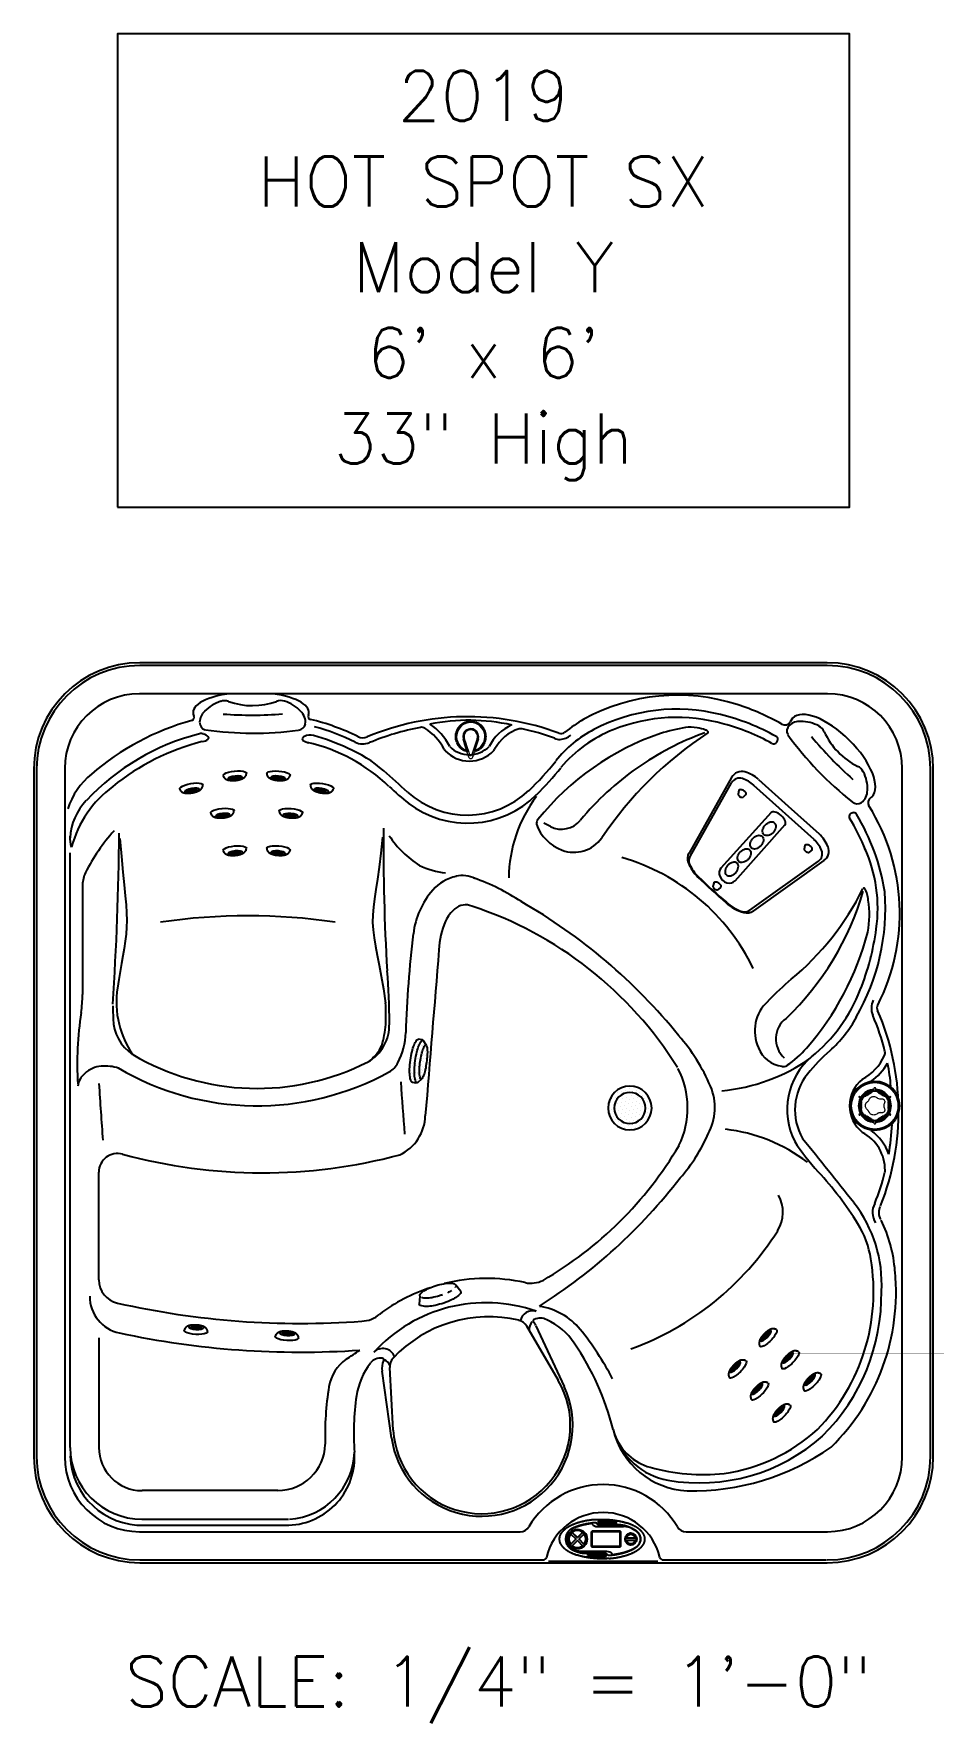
# Model space of a CAD drawing. Extents: x 956 to 1028, y 499 to 635.
import ezdxf
from ezdxf.enums import TextEntityAlignment as Align

# ---------------------------------------------------------------- set-up
doc = ezdxf.new("R2010")
doc.units = 0
doc.header["$MEASUREMENT"] = 0
doc.layers.add('1', color=4, linetype='Continuous')
doc.layers.add('DIM', color=3, linetype='Continuous')
doc.styles.add('SIMPLEX', font='simplex')

msp = doc.modelspace()

# ---------------------------------------------------------------- texts
at = {"layer": 'DIM', "style": 'SIMPLEX'}
for s, p in [('2019', (991.93, 627.69)), ('HOT SPOT SX', (991.93, 620.84)), ('Model Y', (991.93, 613.98)), ("6' x 6'", (991.93, 607.12)), ('33" High', (991.93, 600.26)), ('SCALE: 1/4" = 1\'-0"', (993.12, 500.71))]:
    msp.add_text(s, height=4, dxfattribs=at).set_placement(p, align=Align.CENTER)

# ---------------------------------------------------------------- blocks, each defined once
blk = doc.blocks.new('Z-SUCTION')
at = {"layer": '1', "color": 2}
for p, q in [((-1.75, 0.71), (-1.75, 0.41)), ((-1.68, 0.82), (-1.33, 1.12)), ((1.33, 1.12), (1.68, 0.82)), ((1.75, 0.71), (1.75, 0.41))]:
    blk.add_line(p, q, dxfattribs=at)
at = {"layer": '1', "color": 3}
for p, q in [((-1.48, 0.8), (-1.48, 0.8)), ((-1.48, 0.46), (-1.48, 0.46)), ((-1.44, 0.69), (-1.44, 0.69)), ((-1.44, 0.34), (-1.44, 0.34)), ((-1.4, 0.86), (-1.4, 0.86)), ((-1.29, 1.05), (-1.29, 1.05)), ((-1.28, 0.59), (-1.28, 0.59)), ((-1.28, 0.24), (-1.28, 0.24)), ((-1.07, 1), (-1.07, 1)), ((-0.99, 1.13), (-0.99, 1.13)), ((-0.99, 0.67), (-0.99, 0.67)), ((-0.99, 0.33), (-0.99, 0.33)), ((-0.95, 0.55), (-0.95, 0.55)), ((-0.95, 0.21), (-0.95, 0.21)), ((-0.91, 0.73), (-0.91, 0.73)), ((-0.84, 1.04), (-0.84, 1.04)), ((-0.79, 0.11), (-0.79, 0.11)), ((-0.7, 1.09), (-0.7, 1.09)), ((-0.68, 1.19), (-0.68, 1.19)), ((-0.6, 0.94), (-0.6, 0.94)), ((-0.42, 0.68), (-0.42, 0.68)), ((-0.42, 0.33), (-0.42, 0.33)), ((-0.4, 1.13), (-0.4, 1.13)), ((-0.38, 0.56), (-0.38, 0.56)), ((-0.38, 0.22), (-0.38, 0.22)), ((-0.37, 1.01), (-0.37, 1.01)), ((-0.34, 0.74), (-0.34, 0.74)), ((-0.33, 1.19), (-0.33, 1.19)), ((-0.22, 0.46), (-0.22, 0.46)), ((-0.22, 0.12), (-0.22, 0.12)), ((-0.21, 0.92), (-0.21, 0.92)), ((-0.06, 1.19), (-0.06, 1.19)), ((0.02, 1.07), (0.02, 1.07)), ((0.02, 0.94), (0.02, 0.94)), ((0.06, 0.88), (0.06, 0.88)), ((0.2, 0.65), (0.2, 0.65)), ((0.2, 0.3), (0.2, 0.3)), ((0.23, 0.53), (0.23, 0.53)), ((0.23, 0.18), (0.23, 0.18)), ((0.27, 0.71), (0.27, 0.71)), ((0.32, 1.19), (0.32, 1.19)), ((0.32, 1.04), (0.32, 1.04)), ((0.39, 0.09), (0.39, 0.09)), ((0.49, 0.94), (0.49, 0.94)), ((0.55, 1.17), (0.55, 1.17)), ((0.59, 1.01), (0.59, 1.01)), ((0.67, 0.9), (0.67, 0.9)), ((0.81, 0.71), (0.81, 0.71)), ((0.81, 0.36), (0.81, 0.36)), ((0.85, 0.59), (0.85, 0.59)), ((0.85, 0.25), (0.85, 0.25)), ((0.88, 1.07), (0.88, 1.07)), ((0.89, 0.77), (0.89, 0.77)), ((1, 0.15), (1, 0.15)), ((1.04, 1), (1.04, 1)), ((1.14, 1.07), (1.14, 1.07)), ((1.27, 0.82), (1.27, 0.82)), ((1.27, 0.48), (1.27, 0.48)), ((1.31, 0.71), (1.31, 0.71)), ((1.31, 0.36), (1.31, 0.36)), ((1.35, 0.88), (1.35, 0.88)), ((1.46, 0.26), (1.46, 0.26))]:
    blk.add_line(p, q, dxfattribs=at)
at = {"layer": '1', "color": 2}
for points in [[(-1.68, 0.82, 0.27028), (-1.75, 0.71, 0.27028)], [(-1.75, 0.41, 0.27028), (-1.68, 0.29, 0.071293), (-1.24, 0.12, 0.033372), (-0.72, 0.03, 0.024199), (0, 0, 0.024199), (0.72, 0.03, 0.033372), (1.24, 0.12, 0.071293), (1.68, 0.29, 0.27028), (1.75, 0.41, 0.27028)], [(1.35, 1.1, 0.090825), (1.33, 1.12, 0.059311), (0.97, 1.23, 0.026599), (0.57, 1.28, 0.019108), (0, 1.3, 0.019108), (-0.57, 1.28, 0.026599), (-0.97, 1.23, 0.059311), (-1.33, 1.12, 0.137477), (-1.36, 1.09, 0.295975)], [(1.68, 0.82, -0.27028), (1.75, 0.71, -0.27028)]]:
    blk.add_lwpolyline(points, format="xyb", dxfattribs=at)
at = {"layer": '1', "color": 3}
for points in [[(-1.72, 0.71, 0.090546), (-1.68, 0.68, 0.071293), (-1.24, 0.5, 0.033372), (-0.72, 0.42, 0.024199), (0, 0.38, 0.024199), (0.72, 0.42, 0.033372), (1.24, 0.5, 0.071293), (1.68, 0.68, 0.082847), (1.72, 0.7, 0.27028)], [(-1.38, 1.05, 0.295975), (-1.33, 0.98, 0.059311), (-0.97, 0.87, 0.026599), (-0.57, 0.81, 0.019108), (0, 0.79, 0.019108), (0.57, 0.81, 0.026599), (0.97, 0.87, 0.059311), (1.33, 0.98, 0.295975), (1.37, 1.05, 0.005648), (1.37, 1.05, 0.059311)]]:
    blk.add_lwpolyline(points, format="xyb", dxfattribs=at)
blk = doc.blocks.new('*X3')
at = {"color": 0}
for p, q in [((199.4, 336.23), (199.4, 336.23)), ((199.54, 335.83), (199.54, 335.83)), ((199.67, 336.49), (199.67, 336.49)), ((199.8, 336.1), (199.8, 336.1)), ((200.07, 336.36), (200.07, 336.36)), ((200.2, 335.96), (200.2, 335.96)), ((200.33, 336.63), (200.33, 336.63)), ((200.46, 336.23), (200.46, 336.23)), ((200.6, 336.89), (200.6, 336.89)), ((200.6, 335.83), (200.6, 335.83)), ((200.73, 336.49), (200.73, 336.49)), ((200.86, 336.1), (200.86, 336.1)), ((201, 336.76), (201, 336.76)), ((201.13, 336.36), (201.13, 336.36)), ((201.26, 335.96), (201.26, 335.96)), ((201.39, 336.63), (201.39, 336.63)), ((201.53, 336.23), (201.53, 336.23)), ((201.66, 335.83), (201.66, 335.83)), ((201.79, 336.49), (201.79, 336.49)), ((201.92, 336.1), (201.92, 336.1)), ((202.19, 336.36), (202.19, 336.36)), ((202.32, 335.96), (202.32, 335.96)), ((202.59, 336.23), (202.59, 336.23)), ((202.72, 335.83), (202.72, 335.83)), ((199.01, 335.3), (199.01, 335.3)), ((199.01, 334.24), (199.01, 334.24)), ((199.14, 334.9), (199.14, 334.9)), ((199.27, 335.57), (199.27, 335.57)), ((199.27, 334.51), (199.27, 334.51)), ((199.4, 335.17), (199.4, 335.17)), ((199.54, 334.77), (199.54, 334.77)), ((199.67, 335.43), (199.67, 335.43)), ((199.67, 334.37), (199.67, 334.37)), ((199.8, 335.04), (199.8, 335.04)), ((199.93, 335.7), (199.93, 335.7)), ((199.93, 334.64), (199.93, 334.64)), ((200.07, 335.3), (200.07, 335.3)), ((200.07, 334.24), (200.07, 334.24)), ((200.2, 334.9), (200.2, 334.9)), ((200.33, 335.57), (200.33, 335.57)), ((200.33, 334.51), (200.33, 334.51)), ((200.46, 335.17), (200.46, 335.17)), ((200.6, 334.77), (200.6, 334.77)), ((200.73, 335.43), (200.73, 335.43)), ((200.73, 334.37), (200.73, 334.37)), ((200.86, 335.04), (200.86, 335.04)), ((201, 335.7), (201, 335.7)), ((201, 334.64), (201, 334.64)), ((201.13, 335.3), (201.13, 335.3)), ((201.13, 334.24), (201.13, 334.24)), ((201.26, 334.9), (201.26, 334.9)), ((201.39, 335.57), (201.39, 335.57)), ((201.39, 334.51), (201.39, 334.51)), ((201.53, 335.17), (201.53, 335.17)), ((201.66, 334.77), (201.66, 334.77)), ((201.79, 335.43), (201.79, 335.43)), ((201.79, 334.37), (201.79, 334.37)), ((201.92, 335.04), (201.92, 335.04)), ((202.06, 335.7), (202.06, 335.7)), ((202.06, 334.64), (202.06, 334.64)), ((202.19, 335.3), (202.19, 335.3)), ((202.19, 334.24), (202.19, 334.24)), ((202.32, 334.9), (202.32, 334.9)), ((202.45, 335.57), (202.45, 335.57)), ((202.45, 334.51), (202.45, 334.51)), ((202.59, 335.17), (202.59, 335.17)), ((202.72, 334.77), (202.72, 334.77)), ((202.85, 335.43), (202.85, 335.43)), ((202.85, 334.37), (202.85, 334.37)), ((202.98, 335.04), (202.98, 335.04)), ((199.4, 334.11), (199.4, 334.11)), ((199.54, 333.71), (199.54, 333.71)), ((199.67, 333.31), (199.67, 333.31)), ((199.8, 333.98), (199.8, 333.98)), ((199.93, 333.58), (199.93, 333.58)), ((200.07, 333.18), (200.07, 333.18)), ((200.2, 333.84), (200.2, 333.84)), ((200.33, 333.45), (200.33, 333.45)), ((200.46, 334.11), (200.46, 334.11)), ((200.46, 333.05), (200.46, 333.05)), ((200.6, 333.71), (200.6, 333.71)), ((200.73, 333.31), (200.73, 333.31)), ((200.86, 333.98), (200.86, 333.98)), ((200.86, 332.91), (200.86, 332.91)), ((201, 333.58), (201, 333.58)), ((201.13, 333.18), (201.13, 333.18)), ((201.26, 333.84), (201.26, 333.84)), ((201.39, 333.45), (201.39, 333.45)), ((201.53, 334.11), (201.53, 334.11)), ((201.53, 333.05), (201.53, 333.05)), ((201.66, 333.71), (201.66, 333.71)), ((201.79, 333.31), (201.79, 333.31)), ((201.92, 333.98), (201.92, 333.98)), ((202.06, 333.58), (202.06, 333.58)), ((202.32, 333.84), (202.32, 333.84)), ((202.45, 333.45), (202.45, 333.45)), ((202.59, 334.11), (202.59, 334.11))]:
    blk.add_line(p, q, dxfattribs=at)
blk = doc.blocks.new('DRAIN')
at = {"layer": '1', "color": 2}
for radius in [1.75, 1.25]:
    blk.add_circle((0, 0), radius, dxfattribs=at)
at = {"layer": '1', "color": 3, "xscale": 0.8339416050646733, "yscale": 0.8339416050646733, "zscale": 0.8339416050646733}
blk.add_blockref('*X3', (-167.6, -279.29), dxfattribs=at)
blk = doc.blocks.new('A$C68241400')
at = {"layer": '1', "color": 3}
for points in [[(0, 0.44, 0.136355), (0.04, 0.28, 0.106967), (0.19, 0.13, 0.081414), (0.39, 0.04, 0.069495), (0.65, 0, 0.069495), (0.9, 0.04, 0.081414), (1.1, 0.13, 0.106967), (1.25, 0.28, 0.136355), (1.29, 0.44, 0.136355), (1.25, 0.61, 0.106967), (1.1, 0.76, 0.081414), (0.9, 0.85, 0.069495), (0.65, 0.89, 0.069495), (0.39, 0.85, 0.081414), (0.19, 0.76, 0.106967), (0.04, 0.61, 0.136355)], [(2.79, 0.44, -0.136355), (2.75, 0.28, -0.106967), (2.6, 0.13, -0.081414), (2.4, 0.04, -0.069495), (2.14, 0, -0.069495), (1.89, 0.04, -0.081414), (1.69, 0.13, -0.106967), (1.54, 0.28, -0.136355), (1.5, 0.44, -0.136355), (1.54, 0.61, -0.106967), (1.69, 0.76, -0.081414), (1.89, 0.85, -0.069495), (2.14, 0.89, -0.069495), (2.4, 0.85, -0.081414), (2.6, 0.76, -0.106967), (2.75, 0.61, -0.136355)], [(4.29, 0.44, -0.136355), (4.25, 0.28, -0.106967), (4.1, 0.13, -0.081414), (3.9, 0.04, -0.069495), (3.65, 0, -0.069495), (3.39, 0.04, -0.081414), (3.19, 0.13, -0.106967), (3.04, 0.28, -0.136355), (3, 0.44, -0.136355), (3.04, 0.61, -0.106967), (3.19, 0.76, -0.081414), (3.39, 0.85, -0.069495), (3.65, 0.89, -0.069495), (3.9, 0.85, -0.081414), (4.1, 0.76, -0.106967), (4.25, 0.61, -0.136355)], [(5.79, 0.44, -0.136355), (5.75, 0.28, -0.106967), (5.61, 0.13, -0.081414), (5.4, 0.04, -0.069495), (5.15, 0, -0.069495), (4.89, 0.04, -0.081414), (4.69, 0.13, -0.106967), (4.55, 0.28, -0.136355), (4.5, 0.44, -0.136355), (4.55, 0.61, -0.106967), (4.69, 0.76, -0.081414), (4.89, 0.85, -0.069495), (5.15, 0.89, -0.069495), (5.4, 0.85, -0.081414), (5.61, 0.76, -0.106967), (5.75, 0.61, -0.136355)]]:
    blk.add_lwpolyline(points, format="xyb", close=True, dxfattribs=at)
blk = doc.blocks.new('AIRVALVE CAP HS')
at = {"layer": '1', "linetype": 'Continuous', "lineweight": 0}
for p, q in [((-0.18, 1.62), (-0.3, 1.21)), ((0.3, 1.21), (0.18, 1.62)), ((-0.29, 1.1), (-0.3, 1.1)), ((-0.28, 1.15), (-0.29, 1.1)), ((0, 0), (0, 0)), ((0, 0), (0, 0)), ((0.3, 1.1), (0.28, 1.15)), ((0.3, 1.1), (0.3, 1.1)), ((0.58, 0.19), (0.58, 0.19))]:
    blk.add_line(p, q, dxfattribs=at)
at = {"layer": '1', "color": 3, "linetype": 'Continuous', "lineweight": 0}
for p, q in [((-0.15, 1.45), (-0.18, 1.62)), ((0.16, 1.45), (0.18, 1.62)), ((-0.52, 0.14), (-0.53, 0.08))]:
    blk.add_line(p, q, dxfattribs=at)
at = {"layer": '1', "color": 3, "linetype": 'Continuous', "lineweight": 0, "const_width": 0.000295, "flags": 128}
for points in [[(-0.15, 1.45), (-0.15, 1.45), (-0.15, 1.45)], [(-0.62, 0.18), (-0.62, 0.18), (-0.61, 0.18), (-0.6, 0.17), (-0.6, 0.17), (-0.59, 0.17), (-0.59, 0.17)]]:
    blk.add_lwpolyline(points, dxfattribs=at)
at = {"layer": '1', "color": 3, "linetype": 'Continuous', "lineweight": 0, "flags": 128}
for points in [[(0.53, 0.08), (0.52, 0.12), (0.51, 0.17), (0.49, 0.23), (0.39, 0.52), (0.3, 0.8), (0.18, 1.17), (0.1, 1.42), (0.09, 1.44), (0.08, 1.47), (0.05, 1.5), (0.02, 1.51), (-0.01, 1.51), (-0.04, 1.5), (-0.07, 1.49), (-0.09, 1.46), (-0.09, 1.44)], [(-0.3, 1.1), (-0.31, 1.04), (-0.39, 0.81), (-0.59, 0.17)], [(0.58, 0.19), (0.57, 0.24), (0.49, 0.47), (0.3, 1.1)]]:
    blk.add_lwpolyline(points, dxfattribs=at)
at = {"layer": '1', "linetype": 'Continuous', "lineweight": 0, "flags": 128}
for points in [[(-0.62, 0.18), (-0.61, 0.2), (-0.46, 0.67), (-0.33, 1.08)], [(0.28, 1.15), (0.28, 1.19), (0.28, 1.2), (0.29, 1.21), (0.29, 1.21), (0.3, 1.21)], [(0.33, 1.08), (0.46, 0.67), (0.61, 0.2)]]:
    blk.add_lwpolyline(points, dxfattribs=at)
at = {"layer": '1', "linetype": 'Continuous', "lineweight": 0, "const_width": 0.000295, "flags": 128}
for points in [[(-0.3, 1.21), (-0.29, 1.21), (-0.28, 1.2), (-0.28, 1.19), (-0.28, 1.17), (-0.28, 1.15)], [(0.61, 0.2), (0.61, 0.19), (0.6, 0.19), (0.59, 0.19), (0.59, 0.19), (0.58, 0.19)]]:
    blk.add_lwpolyline(points, dxfattribs=at)
at = {"layer": '1', "color": 3, "linetype": 'Continuous', "lineweight": 0}
for centre, radius, start, end in [((-80.26, 27.09), 84.17, 341.3248, 342.2574), ((0, 0), 0.614, 164.0327, 17.6728), ((0, -0.01), 0.538, 171.4024, 8.6451)]:
    blk.add_arc(centre, radius, start, end, dxfattribs=at)
at = {"layer": '1', "linetype": 'Continuous', "lineweight": 0}
for centre, radius, start, end in [((0, 1.56), 0.187, 16.2235, 163.7031), ((0, 0), 1.25, 164.029, 177.971), ((-1.23, 0.04), 0.02, 177.9716, 238.1879), ((-1.26, 0), 0.0312, 301.8127, 58.1879), ((-1.18, 0.34), 0.02, 103.8127, 164.0289), ((-1.19, 0.39), 0.0312, 283.8127, 40.1879), ((0, 0), 1.18, 103.575, 76.3797), ((-1.16, 0.42), 0.02, 159.9716, 220.1879), ((0, 0), 1.25, 146.029, 159.971), ((0, 0), 1.14, 105.0532, 74.9013), ((0, 0), 1.13, 106.9961, 72.958), ((-1.02, 0.69), 0.02, 85.8127, 146.0289), ((-1.02, 0.74), 0.0312, 265.8127, 22.1879), ((-0.97, 0.76), 0.02, 141.9716, 202.1879), ((0, 0), 1.25, 128.029, 141.971), ((-0.76, 0.97), 0.02, 67.8127, 128.0289), ((-0.74, 1.02), 0.0312, 247.8127, 4.1879), ((-0.69, 1.02), 0.02, 123.9716, 184.1879), ((0, 0), 1.25, 110.029, 123.971), ((0, 0), 0.644, 163.9951, 17.6697), ((-0.42, 1.16), 0.02, 49.8127, 110.0289), ((-0.39, 1.19), 0.0312, 229.8127, 346.1879), ((-0.34, 1.18), 0.02, 105.9716, 166.1879), ((0, 0), 1.25, 103.7031, 105.971), ((-0.38, 1.27), 0.194, 284.0271, 295.0553), ((0, 0), 1.25, 74.029, 76.2235), ((0.41, 1.36), 0.288, 246.6962, 254.1355), ((0.34, 1.18), 0.02, 13.8121, 74.0284), ((0.39, 1.19), 0.0312, 193.8121, 310.1873), ((0.42, 1.16), 0.02, 69.9711, 130.1873), ((0, 0), 1.25, 56.029, 69.971), ((0.69, 1.02), 0.02, 355.8121, 56.0284), ((0.74, 1.02), 0.0312, 175.8121, 292.1873), ((0.76, 0.97), 0.02, 51.9711, 112.1873), ((0, 0), 1.25, 38.029, 51.971), ((0.97, 0.76), 0.02, 337.8121, 38.0284), ((1.02, 0.74), 0.0312, 157.8121, 274.1873), ((1.02, 0.69), 0.02, 33.9711, 94.1873), ((0, 0), 1.25, 20.029, 33.971), ((1.19, 0.39), 0.0312, 139.8121, 256.1873), ((1.16, 0.42), 0.02, 319.8121, 20.0284), ((1.18, 0.34), 0.02, 15.9711, 76.1873), ((0, 0), 1.25, 2.029, 15.971), ((1.26, 0), 0.0312, 121.8121, 238.1873), ((1.23, 0.04), 0.02, 301.8121, 2.0284), ((-1.23, -0.04), 0.02, 121.8127, 182.0289), ((0, 0), 1.25, 182.029, 195.971), ((-1.18, -0.34), 0.02, 195.9716, 256.1879), ((-1.19, -0.39), 0.0312, 319.8127, 76.1879), ((-1.16, -0.42), 0.02, 139.8127, 200.0289), ((0, 0), 1.25, 200.029, 213.971), ((-1.02, -0.69), 0.02, 213.9716, 274.1879), ((-1.02, -0.74), 0.0312, 337.8127, 94.1879), ((-0.97, -0.76), 0.02, 157.8127, 218.0289), ((0, 0), 1.25, 218.029, 231.971), ((-0.76, -0.97), 0.02, 231.9716, 292.1879), ((-0.74, -1.02), 0.0312, 355.8127, 112.1879), ((-0.69, -1.02), 0.02, 175.8127, 236.0289), ((0, 0), 1.25, 236.029, 249.971), ((-0.42, -1.16), 0.02, 249.9716, 310.1879), ((-0.39, -1.19), 0.0312, 13.8127, 130.1879), ((-0.34, -1.18), 0.02, 193.8127, 254.0289), ((0, 0), 1.25, 254.029, 267.9711), ((-0.04, -1.23), 0.02, 267.9711, 328.1873), ((0, -1.26), 0.0312, 31.8121, 148.1873), ((0.04, -1.23), 0.02, 211.8121, 272.0284), ((0, 0), 1.25, 272.0284, 285.971), ((0.34, -1.18), 0.02, 285.9711, 346.1873), ((0.39, -1.19), 0.0312, 49.8121, 166.1873), ((0.42, -1.16), 0.02, 229.8121, 290.0284), ((0, 0), 1.25, 290.029, 303.971), ((0.69, -1.02), 0.02, 303.9711, 4.1873), ((0.74, -1.02), 0.0312, 67.8121, 184.1873), ((0.76, -0.97), 0.02, 247.8121, 308.0284), ((0, 0), 1.25, 308.029, 321.971), ((0.97, -0.76), 0.02, 321.9711, 22.1873), ((1.02, -0.74), 0.0312, 85.8121, 202.1873), ((1.02, -0.69), 0.02, 265.8121, 326.0284), ((0, 0), 1.25, 326.029, 339.971), ((1.19, -0.39), 0.0312, 103.8121, 220.1873), ((1.16, -0.42), 0.02, 339.9711, 40.1873), ((1.18, -0.34), 0.02, 283.8121, 344.0284), ((0, 0), 1.25, 344.029, 357.971), ((1.23, -0.04), 0.02, 357.9711, 58.1873)]:
    blk.add_arc(centre, radius, start, end, dxfattribs=at)
blk = doc.blocks.new('P')
at = {"layer": '1', "linetype": 'Continuous'}
for centre, radius, start, end in [((-4.34, 2.29), 0.788, 131.6936, 206.3005), ((23.82, 21.3), 34.76, 213.862, 229.5011), ((-3.82, 1.62), 1.63, 85.1807, 129.5242), ((-3.87, -0.77), 4.02, 59.7723, 87.343), ((-2.36, 1.74), 1.09, 19.4976, 61.9345), ((5.52, 4.97), 7.43, 202.7529, 241.247), ((1.48, -2.53), 1.09, 22.4014, 64.886), ((-0.72, -3.69), 3.58, 354.9008, 26.0403), ((1.81, -4.5), 0.843, 229.6661, 295.9319), ((1.35, -4.01), 1.49, 303.5985, 0.351)]:
    blk.add_arc(centre, radius, start, end, dxfattribs=at)
at = {"layer": '1', "color": 3, "linetype": 'Continuous'}
blk.add_arc((29.13, 26.23), 40.17, 217.7108, 226.3686, dxfattribs=at)
blk = doc.blocks.new('1486201(2016_HS CONTROLS')
at = {"layer": '1', "linetype": 'Continuous'}
for p, q in [((-12.1, 1.4), (-12.07, 1.46)), ((-10.64, 1.36), (-10.64, 1.35)), ((-14.31, 0.78), (-14.31, 0.78)), ((-14.31, 0.78), (-14.31, 0.78)), ((-14.31, 0.4), (-13.93, 0.02)), ((-14.31, 0.4), (-13.93, 0.02)), ((-14.21, 0.84), (-14.21, 0.84)), ((-14.21, 0.84), (-14.2, 0.84)), ((-13.82, 0.13), (-14.19, 0.51)), ((-13.82, 0.14), (-14.19, 0.51)), ((-13.93, 0.02), (-13.93, 0.02)), ((-13.82, 0.13), (-13.82, 0.14)), ((-13.4, 0.51), (-13.77, 0.13)), ((-13.4, 0.51), (-13.77, 0.14)), ((-13.77, 0.14), (-13.77, 0.13)), ((-13.66, 0.02), (-13.29, 0.4)), ((-13.66, 0.02), (-13.29, 0.4)), ((-13.66, 0.02), (-13.66, 0.02)), ((-12.75, 1.25), (-12.75, 1.25)), ((-12.75, 1.25), (-12.75, 1.25)), ((-12.65, -0.53), (-12.65, 0.54)), ((-12.62, 1.2), (-12.62, 1.2)), ((-12.62, 1.2), (-12.62, 1.2)), ((-12.61, -0.53), (-12.61, 0.54)), ((-12.6, 0.54), (-12.61, 0.54)), ((-12.6, -0.53), (-12.6, 0.54)), ((-12.53, 0.66), (-10.46, 0.66)), ((-12.53, 0.62), (-10.46, 0.62)), ((-12.53, 0.61), (-12.53, 0.62)), ((-12.53, 0.61), (-10.46, 0.61)), ((-12.2, 1), (-12.2, 1)), ((-10.09, 1), (-12.2, 1)), ((-12.2, 1), (-10.09, 1)), ((-12.2, 1), (-12.2, 1)), ((-12.2, 1), (-10.09, 1)), ((-12.13, 1.33), (-12.16, 1.28)), ((-11.94, 1.21), (-10.67, 1.21)), ((-10.68, 1.14), (-11.94, 1.14)), ((-10.64, 1.35), (-11.93, 1.35)), ((-10.65, 1.28), (-11.93, 1.28)), ((-10.67, 1.21), (-10.65, 1.28)), ((-10.46, 0.62), (-10.46, 0.61)), ((-10.39, 0.54), (-10.39, -0.53)), ((-10.39, 0.54), (-10.37, 0.54)), ((-10.37, 0.54), (-10.37, -0.53)), ((-10.33, 0.54), (-10.33, -0.53)), ((-10.09, 1), (-10.09, 1)), ((-10.09, 1), (-10.09, 1)), ((-9.2, 0.08), (-9.82, 0.08)), ((-9.2, 0.08), (-9.82, 0.08)), ((-9.45, 0.86), (-9.45, 0.86)), ((-9.45, 0.86), (-9.45, 0.85)), ((-9.05, 0.63), (-9.06, 0.62)), ((-9.06, 0.62), (-9.06, 0.62)), ((-14.37, -0.74), (-14.37, -0.74)), ((-14.37, -0.74), (-14.37, -0.74)), ((-13.93, -0.02), (-14.31, -0.4)), ((-13.93, -0.02), (-14.31, -0.4)), ((-14.21, -0.84), (-14.21, -0.84)), ((-14.21, -0.84), (-14.21, -0.84)), ((-14.19, -0.51), (-13.82, -0.13)), ((-14.19, -0.51), (-13.82, -0.13)), ((-13.93, -0.02), (-13.93, -0.02)), ((-13.82, -0.13), (-13.82, -0.13)), ((-13.8, -1.28), (-13.8, -1.28)), ((-13.77, -0.13), (-13.4, -0.51)), ((-13.77, -0.13), (-13.4, -0.51)), ((-13.77, -0.13), (-13.77, -0.13)), ((-13.29, -0.4), (-13.66, -0.02)), ((-13.29, -0.4), (-13.66, -0.02)), ((-13.66, -0.02), (-13.66, -0.02)), ((-13.43, -1), (-13.43, -1)), ((-13.43, -1), (-11.43, -1)), ((-11.43, -1), (-13.43, -1)), ((-13.43, -1), (-13.43, -1)), ((-11.43, -1), (-13.43, -1)), ((-12.99, -1.36), (-12.99, -1.35)), ((-12.99, -1.35), (-11.7, -1.35)), ((-12.96, -1.21), (-12.98, -1.28)), ((-12.98, -1.28), (-11.7, -1.28)), ((-11.69, -1.21), (-12.96, -1.21)), ((-12.95, -1.14), (-11.69, -1.14)), ((-12.6, -0.53), (-12.61, -0.53)), ((-10.46, -0.6), (-12.53, -0.6)), ((-12.53, -0.6), (-12.53, -0.62)), ((-10.46, -0.62), (-12.53, -0.62)), ((-10.46, -0.66), (-12.53, -0.66)), ((-11.5, -1.33), (-11.47, -1.28)), ((-11.43, -1), (-11.43, -1)), ((-11.43, -1), (-11.43, -1)), ((-11.01, -1.2), (-11.01, -1.2)), ((-11.01, -1.2), (-11.01, -1.2)), ((-10.88, -1.25), (-10.88, -1.25)), ((-10.88, -1.25), (-10.88, -1.25)), ((-10.46, -0.6), (-10.46, -0.62)), ((-10.39, -0.53), (-10.37, -0.53)), ((-9.82, -0.08), (-9.2, -0.08)), ((-9.82, -0.08), (-9.2, -0.08)), ((-9.06, -0.62), (-9.06, -0.62)), ((-9.06, -0.62), (-9.06, -0.62)), ((-13.02, -1.47), (-13.02, -1.47)), ((-11.53, -1.39), (-11.56, -1.45))]:
    blk.add_line(p, q, dxfattribs=at)
for points in [[(-12.38, 1.55), (-12.41, 1.55, 0.000959), (-12.43, 1.55, 0.000958), (-12.46, 1.55, 0.000959), (-12.49, 1.55, 0.000961), (-12.52, 1.54, 0.000964), (-12.54, 1.54, 0.000965), (-12.57, 1.54, 0.000967), (-12.6, 1.53, 0.000969), (-12.63, 1.53, 0.000971), (-12.66, 1.53, 0.000973), (-12.68, 1.52, 0.000975), (-12.71, 1.52, 0.000976), (-12.74, 1.52, 0.000979), (-12.77, 1.51, 0.000986), (-12.79, 1.51, 0.000993), (-12.82, 1.51, 0.001005), (-12.85, 1.5, 0.001014), (-12.88, 1.5, 0.001025), (-12.9, 1.49, 0.001034), (-12.93, 1.49, 0.001045), (-12.96, 1.49, 0.001054), (-12.99, 1.48, 0.001065), (-13.01, 1.48, 0.001075), (-13.04, 1.47, 0.001086), (-13.07, 1.47, 0.001095), (-13.1, 1.46, 0.001106), (-13.12, 1.46, 0.001116), (-13.15, 1.45, 0.001127), (-13.18, 1.45, 0.001136), (-13.21, 1.44, 0.001147), (-13.23, 1.44, 0.001157), (-13.26, 1.43, 0.001169), (-13.29, 1.42, 0.001179), (-13.31, 1.42, 0.001191), (-13.34, 1.41, 0.001202), (-13.37, 1.41, 0.001213), (-13.4, 1.4, 0.001224), (-13.42, 1.39, 0.001236), (-13.45, 1.39, 0.001247), (-13.48, 1.38, 0.001259), (-13.5, 1.37, 0.001269), (-13.53, 1.37, 0.001282), (-13.56, 1.36, 0.001292), (-13.58, 1.35, 0.001304), (-13.61, 1.34, 0.001315), (-13.64, 1.34, 0.001328), (-13.66, 1.33, 0.001338), (-13.69, 1.32, 0.001349), (-13.72, 1.31, 0.001364), (-13.74, 1.3, 0.001387), (-13.77, 1.3, 0.001409), (-13.8, 1.29, 0.001437), (-13.82, 1.28, 0.001462), (-13.85, 1.27, 0.001489), (-13.88, 1.26, 0.001514), (-13.9, 1.25, 0.001541), (-13.93, 1.24, 0.001566), (-13.96, 1.23, 0.001593), (-13.98, 1.22, 0.001618), (-14.01, 1.21, 0.001646), (-14.03, 1.2, 0.00167), (-14.06, 1.19, 0.001698), (-14.09, 1.18, 0.001723), (-14.11, 1.17, 0.001751), (-14.14, 1.16, 0.001775), (-14.16, 1.15, 0.0018), (-14.19, 1.14, 0.001828), (-14.21, 1.13, 0.001868), (-14.24, 1.12, 0.001911), (-14.26, 1.11, 0.001968), (-14.29, 1.09, 0.002018), (-14.32, 1.08, 0.002073), (-14.34, 1.07, 0.002122), (-14.36, 1.06, 0.002179), (-14.39, 1.04, 0.002229), (-14.41, 1.03, 0.002286), (-14.44, 1.02, 0.002337), (-14.46, 1.01, 0.002395), (-14.49, 0.99, 0.002447), (-14.51, 0.98, 0.002505), (-14.54, 0.96, 0.002557), (-14.56, 0.95, 0.002615), (-14.58, 0.93, 0.002668), (-14.61, 0.92, 0.002728), (-14.63, 0.9, 0.002779), (-14.65, 0.89, 0.002833), (-14.68, 0.87, 0.002906), (-14.7, 0.86, 0.003018), (-14.72, 0.84, 0.003125), (-14.74, 0.83, 0.003255), (-14.77, 0.81, 0.003369), (-14.79, 0.79, 0.003496), (-14.81, 0.77, 0.00361), (-14.83, 0.76, 0.003739), (-14.85, 0.74, 0.003853), (-14.87, 0.72, 0.003979), (-14.89, 0.7, 0.004106), (-14.91, 0.68, 0.004268), (-14.93, 0.66, 0.004417), (-14.95, 0.64, 0.004591), (-14.97, 0.62, 0.004748), (-14.99, 0.6, 0.004926), (-15.01, 0.58, 0.005086), (-15.03, 0.56, 0.005269), (-15.05, 0.54, 0.00543), (-15.06, 0.52, 0.00561), (-15.08, 0.49, 0.005797), (-15.1, 0.47, 0.006048), (-15.11, 0.45, 0.006281), (-15.13, 0.42, 0.006556), (-15.14, 0.4, 0.006806), (-15.15, 0.38, 0.007093), (-15.17, 0.35, 0.007351), (-15.18, 0.33, 0.007643), (-15.19, 0.3, 0.007907), (-15.2, 0.28, 0.008208), (-15.21, 0.25, 0.008384), (-15.22, 0.22, 0.008502), (-15.23, 0.2, 0.008613), (-15.23, 0.17, 0.008752), (-15.24, 0.14, 0.008893), (-15.24, 0.11, 0.00907), (-15.25, 0.09, 0.009241), (-15.25, 0.06, 0.009447), (-15.25, 0.03, 0.009644), (-15.25, 0, 0.009878), (-15.25, -0.02, 0.009891), (-15.25, -0.05, 0.009686), (-15.25, -0.08, 0.009507), (-15.24, -0.11, 0.009311), (-15.24, -0.14, 0.009152), (-15.23, -0.16, 0.008992), (-15.23, -0.19, 0.008872), (-15.22, -0.22, 0.008765), (-15.21, -0.24, 0.008612), (-15.2, -0.27, 0.008357), (-15.19, -0.3, 0.008116), (-15.18, -0.32, 0.007825), (-15.17, -0.35, 0.007576), (-15.16, -0.37, 0.007307), (-15.14, -0.39, 0.007073), (-15.13, -0.42, 0.006817), (-15.11, -0.44, 0.006602), (-15.1, -0.47, 0.006366), (-15.08, -0.49, 0.00616), (-15.07, -0.51, 0.005928), (-15.05, -0.53, 0.005724), (-15.03, -0.55, 0.0055), (-15.01, -0.58, 0.0053), (-14.99, -0.6, 0.005076), (-14.98, -0.62, 0.004897), (-14.96, -0.64, 0.004714), (-14.94, -0.66, 0.004567), (-14.92, -0.68, 0.004418), (-14.9, -0.7, 0.004283), (-14.88, -0.72, 0.004129), (-14.86, -0.73, 0.003993), (-14.83, -0.75, 0.003839), (-14.81, -0.77, 0.003712), (-14.79, -0.79, 0.003579), (-14.77, -0.8, 0.003479), (-14.75, -0.82, 0.003383), (-14.72, -0.84, 0.003297), (-14.7, -0.85, 0.003197), (-14.68, -0.87, 0.003109), (-14.66, -0.89, 0.003011), (-14.63, -0.9, 0.002927), (-14.61, -0.92, 0.002834), (-14.59, -0.93, 0.002761), (-14.56, -0.95, 0.002689), (-14.54, -0.96, 0.002624), (-14.51, -0.97, 0.00255), (-14.49, -0.99, 0.002485), (-14.47, -1, 0.002413), (-14.44, -1.01, 0.002348), (-14.42, -1.03, 0.002273), (-14.39, -1.04, 0.002219), (-14.37, -1.05, 0.002173), (-14.34, -1.07, 0.002136), (-14.32, -1.08, 0.0021), (-14.29, -1.09, 0.002066), (-14.27, -1.1, 0.002026), (-14.24, -1.11, 0.001993), (-14.22, -1.13, 0.001958), (-14.19, -1.14, 0.00192), (-14.17, -1.15, 0.001872), (-14.14, -1.16, 0.001852), (-14.11, -1.17, 0.001847), (-14.09, -1.18, 0.001766), (-14.06, -1.19, 0.001625), (-14.04, -1.2, 0.001745), (-14.01, -1.21, 0.002011), (-13.98, -1.22, 0.00152), (-13.96, -1.23, 0.000559), (-13.94, -1.24, 0.00204), (-13.91, -1.25, 0.003414), (-13.86, -1.26, 0.001664), (-13.8, -1.28, 0.000887)], [(-12.38, 1.55), (-12.37, 1.56, -0.000313), (-12.36, 1.56, -0.000313), (-12.35, 1.56, -0.000313), (-12.34, 1.56, -0.000313), (-12.33, 1.56, -0.000313), (-12.32, 1.56, -0.000313), (-12.31, 1.56, -0.000312), (-12.31, 1.56, -0.000312), (-12.3, 1.56, -0.000312), (-12.29, 1.56, -0.000312), (-12.28, 1.56, -0.000312), (-12.27, 1.56, -0.000311), (-12.26, 1.56, -0.000311), (-12.25, 1.56, -0.000311), (-12.24, 1.56, -0.000311), (-12.23, 1.56, -0.000311), (-12.22, 1.56, -0.000311), (-12.21, 1.57, -0.00031), (-12.2, 1.57, -0.00031), (-12.2, 1.57, -0.00031), (-12.19, 1.57, -0.00031), (-12.18, 1.57, -0.000309), (-12.17, 1.57, -0.000309), (-12.16, 1.57, -0.00031), (-12.15, 1.57, -0.000309), (-12.14, 1.57, -0.000307), (-12.13, 1.57, -0.000309), (-12.12, 1.57, -0.000315), (-12.11, 1.57, -0.000306), (-12.1, 1.57, -0.000286), (-12.09, 1.57, -0.000315), (-12.09, 1.57, -0.000375), (-12.08, 1.57, -0.000285), (-12.07, 1.57, -0.000098), (-12.06, 1.57, -0.000401), (-12.05, 1.57, -0.000689), (-12.03, 1.57, -0.000337), (-12.01, 1.57, -0.000179)], [(-11.93, 1.35), (-11.94, 1.35, -0.001343), (-11.94, 1.35, -0.001344), (-11.94, 1.35, -0.001343), (-11.94, 1.35, -0.001339), (-11.94, 1.35, -0.001337), (-11.94, 1.35, -0.001335), (-11.95, 1.35, -0.001333), (-11.95, 1.35, -0.00133), (-11.95, 1.35, -0.001328), (-11.95, 1.35, -0.001326), (-11.95, 1.35, -0.001324), (-11.96, 1.35, -0.001322), (-11.96, 1.35, -0.00132), (-11.96, 1.35, -0.001318), (-11.96, 1.35, -0.001316), (-11.96, 1.35, -0.001314), (-11.96, 1.35, -0.001312), (-11.97, 1.35, -0.00131), (-11.97, 1.35, -0.001309), (-11.97, 1.35, -0.001308), (-11.97, 1.35, -0.001305), (-11.97, 1.35, -0.001302), (-11.97, 1.35, -0.001303), (-11.98, 1.35, -0.001309), (-11.98, 1.35, -0.001295), (-11.98, 1.35, -0.001255), (-11.98, 1.35, -0.001239), (-11.98, 1.35, -0.001242), (-11.98, 1.35, -0.001249), (-11.99, 1.35, -0.001261), (-11.99, 1.35, -0.001271), (-11.99, 1.36, -0.001282), (-11.99, 1.36, -0.001291), (-11.99, 1.36, -0.001302), (-12, 1.36, -0.001312), (-12, 1.36, -0.001323), (-12, 1.36, -0.001332), (-12, 1.36, -0.001344), (-12, 1.36, -0.001353), (-12, 1.36, -0.001365), (-12.01, 1.36, -0.001374), (-12.01, 1.36, -0.001386), (-12.01, 1.36, -0.001396), (-12.01, 1.36, -0.001407), (-12.01, 1.36, -0.001417), (-12.01, 1.36, -0.001429), (-12.02, 1.36, -0.001438), (-12.02, 1.36, -0.001448), (-12.02, 1.36, -0.001461), (-12.02, 1.36, -0.001478), (-12.02, 1.36, -0.001466), (-12.02, 1.36, -0.001419), (-12.03, 1.36, -0.001395), (-12.03, 1.36, -0.001388), (-12.03, 1.36, -0.00138), (-12.03, 1.36, -0.001371), (-12.03, 1.37, -0.001362), (-12.03, 1.37, -0.001354), (-12.04, 1.37, -0.001346), (-12.04, 1.37, -0.001337), (-12.04, 1.37, -0.001329), (-12.04, 1.37, -0.00132), (-12.04, 1.37, -0.001312), (-12.04, 1.37, -0.001303), (-12.05, 1.37, -0.001295), (-12.05, 1.37, -0.001286), (-12.05, 1.37, -0.001279), (-12.05, 1.37, -0.00127), (-12.05, 1.37, -0.001262), (-12.05, 1.37, -0.001254), (-12.06, 1.37, -0.001246), (-12.06, 1.37, -0.001238), (-12.06, 1.38, -0.00123), (-12.06, 1.38, -0.001222), (-12.06, 1.38, -0.001215), (-12.06, 1.38, -0.001208), (-12.07, 1.38, -0.001219), (-12.07, 1.38, -0.001251), (-12.07, 1.38, -0.001268), (-12.07, 1.38, -0.001275), (-12.07, 1.38, -0.001282), (-12.07, 1.38, -0.001293), (-12.08, 1.38, -0.001304), (-12.08, 1.38, -0.001317), (-12.08, 1.38, -0.001323), (-12.08, 1.38, -0.001326), (-12.08, 1.39, -0.001348), (-12.08, 1.39, -0.001387), (-12.08, 1.39, -0.001356), (-12.09, 1.39, -0.001273), (-12.09, 1.39, -0.00142), (-12.09, 1.39, -0.001715), (-12.09, 1.39, -0.001302), (-12.09, 1.39, -0.000429), (-12.09, 1.39, -0.001871), (-12.1, 1.39, -0.003266), (-12.1, 1.39, -0.0016), (-12.1, 1.4, -0.000845)], [(-12.07, 1.46), (-12.06, 1.46, -0.000219), (-12.06, 1.46, -0.000219), (-12.05, 1.46, -0.000219), (-12.05, 1.46, -0.000219), (-12.04, 1.46, -0.000219), (-12.03, 1.46, -0.000219), (-12.03, 1.46, -0.000218), (-12.02, 1.46, -0.000218), (-12.01, 1.46, -0.000218), (-12.01, 1.46, -0.000218), (-12, 1.46, -0.000218), (-11.99, 1.46, -0.000218), (-11.99, 1.46, -0.000218), (-11.98, 1.46, -0.000218), (-11.98, 1.46, -0.000218), (-11.97, 1.46, -0.000218), (-11.96, 1.46, -0.000218), (-11.96, 1.46, -0.000217), (-11.95, 1.46, -0.000217), (-11.94, 1.46, -0.000217), (-11.94, 1.46, -0.000217), (-11.93, 1.46, -0.000217), (-11.92, 1.46, -0.000217), (-11.92, 1.46, -0.000217), (-11.91, 1.46, -0.000217), (-11.9, 1.46, -0.000215), (-11.9, 1.46, -0.000217), (-11.89, 1.46, -0.000221), (-11.89, 1.46, -0.000215), (-11.88, 1.46, -0.000201), (-11.87, 1.46, -0.000221), (-11.87, 1.46, -0.000264), (-11.86, 1.46, -0.0002), (-11.85, 1.46, -0.000069), (-11.85, 1.46, -0.000282), (-11.84, 1.46, -0.000485), (-11.83, 1.46, -0.000237), (-11.81, 1.46, -0.000126)], [(-12.01, 1.57), (-12.01, 1.57, -0.000165), (-12, 1.57, -0.000165), (-12, 1.57, -0.000165), (-11.99, 1.57, -0.000165), (-11.99, 1.57, -0.000165), (-11.98, 1.57, -0.000165), (-11.98, 1.57, -0.000165), (-11.97, 1.57, -0.000165), (-11.97, 1.57, -0.000165), (-11.96, 1.57, -0.000165), (-11.96, 1.57, -0.000165), (-11.95, 1.57, -0.000165), (-11.95, 1.57, -0.000165), (-11.94, 1.57, -0.000165), (-11.94, 1.58, -0.000165), (-11.93, 1.58, -0.000165), (-11.93, 1.58, -0.000165), (-11.92, 1.58, -0.000165), (-11.92, 1.58, -0.000165), (-11.91, 1.58, -0.000165), (-11.91, 1.58, -0.000164), (-11.9, 1.58, -0.000164), (-11.9, 1.58, -0.000164), (-11.89, 1.58, -0.000165), (-11.89, 1.58, -0.000164), (-11.88, 1.58, -0.000163), (-11.88, 1.58, -0.000164), (-11.87, 1.58, -0.000168), (-11.87, 1.58, -0.000163), (-11.86, 1.58, -0.000152), (-11.86, 1.58, -0.000168), (-11.85, 1.58, -0.0002), (-11.85, 1.58, -0.000152), (-11.84, 1.58, -0.000052), (-11.84, 1.58, -0.000214), (-11.83, 1.58, -0.000368), (-11.83, 1.58, -0.00018), (-11.81, 1.58, -0.000095)], [(-11.81, 1.58), (-11.79, 1.58, -0.000799), (-11.77, 1.58, -0.000798), (-11.74, 1.58, -0.000799), (-11.72, 1.58, -0.0008), (-11.69, 1.58, -0.0008), (-11.67, 1.57, -0.000801), (-11.65, 1.57, -0.000802), (-11.62, 1.57, -0.000802), (-11.6, 1.57, -0.000803), (-11.57, 1.57, -0.000804), (-11.55, 1.57, -0.000804), (-11.53, 1.57, -0.000805), (-11.5, 1.57, -0.000806), (-11.48, 1.57, -0.000806), (-11.45, 1.57, -0.000807), (-11.43, 1.57, -0.000808), (-11.4, 1.56, -0.000809), (-11.38, 1.56, -0.000809), (-11.36, 1.56, -0.00081), (-11.33, 1.56, -0.000811), (-11.31, 1.56, -0.000812), (-11.28, 1.56, -0.000812), (-11.26, 1.56, -0.000814), (-11.24, 1.55, -0.000817), (-11.21, 1.55, -0.000821), (-11.19, 1.55, -0.000826), (-11.16, 1.55, -0.00083), (-11.14, 1.55, -0.000835), (-11.12, 1.54, -0.00084), (-11.09, 1.54, -0.000845), (-11.07, 1.54, -0.000849), (-11.04, 1.54, -0.000854), (-11.02, 1.53, -0.000859), (-11, 1.53, -0.000865), (-10.97, 1.53, -0.000868), (-10.95, 1.53, -0.000867), (-10.92, 1.52, -0.000879), (-10.9, 1.52, -0.000903), (-10.88, 1.52, -0.000881), (-10.85, 1.51, -0.000826), (-10.83, 1.51, -0.000918), (-10.8, 1.51, -0.001105), (-10.78, 1.5, -0.000839), (-10.76, 1.5, -0.00028), (-10.74, 1.5, -0.001199), (-10.71, 1.49, -0.002085), (-10.67, 1.49, -0.001021), (-10.61, 1.48, -0.00054)], [(-11.81, 1.46), (-11.8, 1.46, -0.000497), (-11.79, 1.46, -0.000497), (-11.77, 1.46, -0.000497), (-11.76, 1.46, -0.000497), (-11.74, 1.46, -0.000497), (-11.73, 1.46, -0.000498), (-11.71, 1.46, -0.000498), (-11.7, 1.46, -0.000498), (-11.68, 1.46, -0.000498), (-11.67, 1.46, -0.000499), (-11.65, 1.46, -0.000499), (-11.64, 1.46, -0.000499), (-11.62, 1.46, -0.000499), (-11.61, 1.46, -0.0005), (-11.59, 1.46, -0.0005), (-11.58, 1.46, -0.0005), (-11.56, 1.46, -0.000501), (-11.55, 1.46, -0.000501), (-11.53, 1.46, -0.000501), (-11.52, 1.46, -0.000501), (-11.5, 1.46, -0.000502), (-11.49, 1.45, -0.000502), (-11.47, 1.45, -0.000502), (-11.46, 1.45, -0.000503), (-11.44, 1.45, -0.000503), (-11.43, 1.45, -0.000503), (-11.42, 1.45, -0.000504), (-11.4, 1.45, -0.000504), (-11.39, 1.45, -0.000504), (-11.37, 1.45, -0.000504), (-11.36, 1.45, -0.000505), (-11.34, 1.45, -0.000505), (-11.33, 1.45, -0.000505), (-11.31, 1.44, -0.000506), (-11.3, 1.44, -0.000506), (-11.28, 1.44, -0.000506), (-11.27, 1.44, -0.000507), (-11.25, 1.44, -0.000508), (-11.24, 1.44, -0.00051), (-11.22, 1.44, -0.000512), (-11.21, 1.44, -0.000514), (-11.19, 1.44, -0.000516), (-11.18, 1.43, -0.000517), (-11.16, 1.43, -0.000519), (-11.15, 1.43, -0.000521), (-11.13, 1.43, -0.000523), (-11.12, 1.43, -0.000525), (-11.11, 1.43, -0.000527), (-11.09, 1.43, -0.000529), (-11.08, 1.42, -0.000531), (-11.06, 1.42, -0.000532), (-11.05, 1.42, -0.000534), (-11.03, 1.42, -0.000536), (-11.02, 1.42, -0.000538), (-11, 1.42, -0.00054), (-10.99, 1.41, -0.000542), (-10.97, 1.41, -0.000544), (-10.96, 1.41, -0.000546), (-10.94, 1.41, -0.000548), (-10.93, 1.41, -0.00055), (-10.91, 1.41, -0.000551), (-10.9, 1.4, -0.000553), (-10.88, 1.4, -0.000555), (-10.87, 1.4, -0.000558), (-10.86, 1.4, -0.000559), (-10.84, 1.4, -0.000557), (-10.83, 1.39, -0.000564), (-10.81, 1.39, -0.000578), (-10.8, 1.39, -0.000563), (-10.78, 1.39, -0.000527), (-10.77, 1.39, -0.000585), (-10.75, 1.38, -0.000701), (-10.74, 1.38, -0.000532), (-10.72, 1.38, -0.000179), (-10.71, 1.38, -0.000757), (-10.69, 1.37, -0.001311), (-10.67, 1.37, -0.000641), (-10.64, 1.36, -0.00034)], [(-10.61, 1.48), (-10.6, 1.47, -0.000637), (-10.58, 1.47, -0.000636), (-10.57, 1.47, -0.000637), (-10.55, 1.47, -0.00064), (-10.53, 1.46, -0.000643), (-10.52, 1.46, -0.000645), (-10.5, 1.46, -0.000647), (-10.49, 1.45, -0.000649), (-10.47, 1.45, -0.000652), (-10.45, 1.45, -0.000654), (-10.44, 1.44, -0.000656), (-10.42, 1.44, -0.000659), (-10.41, 1.44, -0.000661), (-10.39, 1.43, -0.000663), (-10.38, 1.43, -0.000665), (-10.36, 1.43, -0.000668), (-10.34, 1.42, -0.00067), (-10.33, 1.42, -0.000672), (-10.31, 1.42, -0.000674), (-10.3, 1.41, -0.000677), (-10.28, 1.41, -0.000679), (-10.27, 1.41, -0.000681), (-10.25, 1.4, -0.000683), (-10.23, 1.4, -0.000686), (-10.22, 1.4, -0.000688), (-10.2, 1.39, -0.00069), (-10.19, 1.39, -0.000693), (-10.17, 1.38, -0.000698), (-10.16, 1.38, -0.000703), (-10.14, 1.38, -0.000711), (-10.12, 1.37, -0.000717), (-10.11, 1.37, -0.000724), (-10.09, 1.36, -0.000731), (-10.08, 1.36, -0.00074), (-10.06, 1.36, -0.000744), (-10.05, 1.35, -0.000746), (-10.03, 1.35, -0.00076), (-10.01, 1.34, -0.000783), (-10, 1.34, -0.000766), (-9.98, 1.33, -0.00072), (-9.97, 1.33, -0.000804), (-9.95, 1.32, -0.000973), (-9.94, 1.32, -0.000739), (-9.92, 1.32, -0.000242), (-9.91, 1.31, -0.001065), (-9.89, 1.31, -0.001862), (-9.86, 1.3, -0.000912), (-9.83, 1.29, -0.000482)], [(-14.21, 0.85), (-14.21, 0.85, 0.000579), (-14.21, 0.85, 0.000579), (-14.22, 0.85, 0.000579), (-14.22, 0.85, 0.000579), (-14.22, 0.85, 0.000578), (-14.22, 0.85, 0.000578), (-14.22, 0.85, 0.000578), (-14.23, 0.85, 0.000578), (-14.23, 0.85, 0.000578), (-14.23, 0.84, 0.000578), (-14.23, 0.84, 0.000578), (-14.23, 0.84, 0.000578), (-14.24, 0.84, 0.000578), (-14.24, 0.84, 0.000578), (-14.24, 0.84, 0.000578), (-14.24, 0.84, 0.000578), (-14.24, 0.84, 0.000578), (-14.25, 0.84, 0.000579), (-14.25, 0.83, 0.000578), (-14.25, 0.83, 0.000574), (-14.25, 0.83, 0.000579), (-14.25, 0.83, 0.000598), (-14.26, 0.83, 0.000575), (-14.26, 0.83, 0.00049), (-14.26, 0.83, 0.000594), (-14.26, 0.83, 0.000972), (-14.26, 0.83, 0.0005), (-14.26, 0.83, -0.000991), (-14.27, 0.82, 0.000823), (-14.27, 0.82, 0.010324), (-14.27, 0.82, -0.006176), (-14.27, 0.82, -0.014337), (-14.28, 0.82, 0.012838), (-14.3, 0.8, 0.012144), (-14.34, 0.78, 0.007919), (-14.39, 0.74, 0.012312), (-14.43, 0.71, 0.017043), (-14.47, 0.67, 0.014982), (-14.51, 0.63, 0.013455), (-14.54, 0.58, 0.015017), (-14.58, 0.54, 0.01584), (-14.61, 0.49, 0.015826), (-14.64, 0.43, 0.015854), (-14.67, 0.38, 0.016295), (-14.69, 0.32, 0.016513), (-14.71, 0.26, 0.016715), (-14.72, 0.19, 0.016814), (-14.73, 0.13, 0.016975), (-14.74, 0.07, 0.017037), (-14.74, 0, 0.017084), (-14.74, -0.06, 0.017084), (-14.73, -0.13, 0.017037), (-14.72, -0.19, 0.016975), (-14.71, -0.25, 0.016814), (-14.69, -0.32, 0.016715), (-14.67, -0.37, 0.016513), (-14.64, -0.43, 0.016295), (-14.61, -0.48, 0.015854), (-14.58, -0.53, 0.015826), (-14.54, -0.58, 0.01584), (-14.51, -0.63, 0.015016), (-14.47, -0.67, 0.013454), (-14.43, -0.7, 0.014983), (-14.39, -0.74, 0.017046), (-14.34, -0.77, 0.012311), (-14.3, -0.8, 0.007914), (-14.28, -0.81, 0.012143), (-14.27, -0.82, 0.012888), (-14.27, -0.82, -0.014554), (-14.27, -0.82, -0.006727), (-14.27, -0.82, 0.010624), (-14.27, -0.82, 0.000802), (-14.26, -0.82, -0.00107), (-14.26, -0.82, 0.000468), (-14.26, -0.83, 0.000962), (-14.26, -0.83, 0.000572), (-14.26, -0.83, 0.000464), (-14.25, -0.83, 0.000554), (-14.25, -0.83, 0.000581), (-14.25, -0.83, 0.000562), (-14.25, -0.83, 0.000558), (-14.25, -0.83, 0.000564), (-14.24, -0.83, 0.000568), (-14.24, -0.84, 0.00057), (-14.24, -0.84, 0.00057), (-14.24, -0.84, 0.000568), (-14.24, -0.84, 0.000575), (-14.23, -0.84, 0.000589), (-14.23, -0.84, 0.000573), (-14.23, -0.84, 0.000536), (-14.23, -0.84, 0.000595), (-14.23, -0.84, 0.000713), (-14.22, -0.84, 0.000541), (-14.22, -0.85, 0.000183), (-14.22, -0.85, 0.000769), (-14.22, -0.85, 0.001331), (-14.22, -0.85, 0.000652), (-14.21, -0.85, 0.000345)], [(-14.35, 0.4), (-14.35, 0.4, -0.006981), (-14.35, 0.4, -0.007108), (-14.35, 0.4, -0.007184), (-14.35, 0.4, -0.007204), (-14.35, 0.4, -0.007243), (-14.35, 0.4, -0.007278), (-14.35, 0.4, -0.007314), (-14.35, 0.4, -0.007336), (-14.35, 0.4, -0.007361), (-14.34, 0.4, -0.007375), (-14.34, 0.4, -0.007391), (-14.34, 0.4, -0.007396), (-14.34, 0.4, -0.007401), (-14.34, 0.4, -0.007398), (-14.34, 0.4, -0.007394), (-14.34, 0.41, -0.007382), (-14.34, 0.41, -0.007368), (-14.34, 0.41, -0.007348), (-14.34, 0.41, -0.007325), (-14.34, 0.41, -0.007299), (-14.34, 0.41, -0.007267), (-14.34, 0.41, -0.007233), (-14.33, 0.41, -0.007165), (-14.33, 0.41, -0.007071), (-14.33, 0.41, -0.006995), (-14.33, 0.41, -0.006928), (-14.33, 0.41, -0.006877), (-14.33, 0.41, -0.006837), (-14.33, 0.41, -0.006811), (-14.33, 0.41, -0.006798), (-14.33, 0.41, -0.006798), (-14.33, 0.41, -0.006811), (-14.33, 0.41, -0.006837), (-14.33, 0.41, -0.006877), (-14.32, 0.41, -0.006928), (-14.32, 0.41, -0.006995), (-14.32, 0.41, -0.007071), (-14.32, 0.41, -0.007164), (-14.32, 0.41, -0.007233), (-14.32, 0.41, -0.007268), (-14.32, 0.41, -0.007299), (-14.32, 0.41, -0.007322), (-14.32, 0.41, -0.00735), (-14.32, 0.41, -0.007383), (-14.32, 0.41, -0.007379), (-14.32, 0.41, -0.007344), (-14.31, 0.41, -0.007414), (-14.31, 0.41, -0.00757), (-14.31, 0.41, -0.007346), (-14.31, 0.41, -0.006845), (-14.31, 0.4, -0.007555), (-14.31, 0.4, -0.00901), (-14.31, 0.4, -0.00678), (-14.31, 0.4, -0.002249), (-14.31, 0.4, -0.009581), (-14.31, 0.4, -0.016354), (-14.31, 0.4, -0.007842), (-14.31, 0.4, -0.004098)], [(-14.35, 0.39), (-14.35, 0.39, -0.006991), (-14.35, 0.4, -0.007118), (-14.35, 0.4, -0.007195), (-14.35, 0.4, -0.007216), (-14.35, 0.4, -0.007254), (-14.35, 0.4, -0.00729), (-14.35, 0.4, -0.007326), (-14.35, 0.4, -0.007348), (-14.35, 0.4, -0.007373), (-14.34, 0.4, -0.007387), (-14.34, 0.4, -0.007403), (-14.34, 0.4, -0.007408), (-14.34, 0.4, -0.007413), (-14.34, 0.4, -0.00741), (-14.34, 0.4, -0.007406), (-14.34, 0.4, -0.007394), (-14.34, 0.4, -0.00738), (-14.34, 0.4, -0.00736), (-14.34, 0.4, -0.007337), (-14.34, 0.4, -0.00731), (-14.34, 0.4, -0.007278), (-14.34, 0.41, -0.007243), (-14.33, 0.41, -0.007175), (-14.33, 0.41, -0.007081), (-14.33, 0.41, -0.007005), (-14.33, 0.41, -0.006937), (-14.33, 0.41, -0.006886), (-14.33, 0.41, -0.006846), (-14.33, 0.41, -0.006821), (-14.33, 0.41, -0.006807), (-14.33, 0.41, -0.006807), (-14.33, 0.41, -0.006821), (-14.33, 0.41, -0.006846), (-14.33, 0.41, -0.006886), (-14.32, 0.41, -0.006937), (-14.32, 0.41, -0.007005), (-14.32, 0.41, -0.007081), (-14.32, 0.41, -0.007175), (-14.32, 0.41, -0.007243), (-14.32, 0.41, -0.007279), (-14.32, 0.41, -0.007309), (-14.32, 0.41, -0.007332), (-14.32, 0.41, -0.00736), (-14.32, 0.41, -0.007394), (-14.32, 0.4, -0.007389), (-14.32, 0.4, -0.007354), (-14.31, 0.4, -0.007424), (-14.31, 0.4, -0.00758), (-14.31, 0.4, -0.007355), (-14.31, 0.4, -0.006854), (-14.31, 0.4, -0.007564), (-14.31, 0.4, -0.009021), (-14.31, 0.4, -0.006788), (-14.31, 0.4, -0.002251), (-14.31, 0.4, -0.009592), (-14.31, 0.4, -0.016373), (-14.31, 0.4, -0.00785), (-14.31, 0.4, -0.004102)], [(-14.35, 0.4), (-14.35, 0.4, 0.000005), (-14.35, 0.4, 0.000005), (-14.35, 0.4, 0.000005), (-14.35, 0.4, 0.000005), (-14.35, 0.4, 0.000005), (-14.35, 0.4, 0.000005), (-14.35, 0.4, 0.000004), (-14.35, 0.4, 0.000004), (-14.35, 0.4, 0.000004), (-14.35, 0.4, 0.000004), (-14.35, 0.4, 0.000004), (-14.35, 0.4, 0.000004), (-14.35, 0.4, 0.000004), (-14.35, 0.4, 0.000004), (-14.35, 0.4, 0.000004), (-14.35, 0.4, 0.000004), (-14.35, 0.4, 0.000004), (-14.35, 0.4, 0.000003), (-14.35, 0.4, 0.000003), (-14.35, 0.4, 0.000003), (-14.35, 0.4, 0.000003), (-14.35, 0.39, 0.000003), (-14.35, 0.39, 0.000003), (-14.35, 0.39, 0.000003), (-14.35, 0.39, 0.000003), (-14.35, 0.39, 0.000003), (-14.35, 0.39, 0.000003), (-14.35, 0.39, 0.000003), (-14.35, 0.39, 0.000002), (-14.35, 0.39, 0.000002), (-14.35, 0.39, 0.000002), (-14.35, 0.39, 0.000003), (-14.35, 0.39, 0.000002), (-14.35, 0.39, 0.000001), (-14.35, 0.39, 0.000003), (-14.35, 0.39, 0.000004), (-14.35, 0.39, 0.000002), (-14.35, 0.39, 0.000001)], [(-14.21, 0.84), (-14.21, 0.84, 0.000844), (-14.21, 0.84, 0.000845), (-14.21, 0.84, 0.000844), (-14.22, 0.84, 0.000841), (-14.22, 0.84, 0.000839), (-14.22, 0.84, 0.000837), (-14.22, 0.83, 0.000835), (-14.23, 0.83, 0.000833), (-14.23, 0.83, 0.000831), (-14.23, 0.83, 0.000829), (-14.24, 0.83, 0.000827), (-14.24, 0.83, 0.000825), (-14.24, 0.83, 0.000823), (-14.24, 0.82, 0.000821), (-14.25, 0.82, 0.000819), (-14.25, 0.82, 0.000817), (-14.25, 0.82, 0.000815), (-14.25, 0.82, 0.000813), (-14.26, 0.82, 0.000811), (-14.26, 0.82, 0.000809), (-14.26, 0.81, 0.000807), (-14.26, 0.81, 0.000805), (-14.27, 0.81, 0.000804), (-14.27, 0.81, 0.000803), (-14.27, 0.81, 0.000799), (-14.27, 0.81, 0.000793), (-14.28, 0.8, 0.000798), (-14.28, 0.8, 0.000812), (-14.28, 0.8, 0.000787), (-14.29, 0.8, 0.000734), (-14.29, 0.8, 0.000807), (-14.29, 0.8, 0.000958), (-14.29, 0.79, 0.000727), (-14.3, 0.79, 0.000253), (-14.3, 0.79, 0.00102), (-14.3, 0.79, 0.001748), (-14.31, 0.79, 0.000854), (-14.31, 0.78, 0.000453)], [(-14.31, 0.78), (-14.31, 0.79, -0.000777), (-14.31, 0.79, -0.000776), (-14.3, 0.79, -0.000777), (-14.3, 0.79, -0.000779), (-14.3, 0.79, -0.000781), (-14.3, 0.79, -0.000782), (-14.29, 0.8, -0.000784), (-14.29, 0.8, -0.000785), (-14.29, 0.8, -0.000787), (-14.29, 0.8, -0.000789), (-14.28, 0.8, -0.00079), (-14.28, 0.8, -0.000792), (-14.28, 0.81, -0.000794), (-14.28, 0.81, -0.000796), (-14.27, 0.81, -0.000797), (-14.27, 0.81, -0.000799), (-14.27, 0.81, -0.000801), (-14.27, 0.81, -0.000803), (-14.26, 0.81, -0.000805), (-14.26, 0.82, -0.000807), (-14.26, 0.82, -0.000808), (-14.25, 0.82, -0.00081), (-14.25, 0.82, -0.000813), (-14.25, 0.82, -0.000816), (-14.25, 0.82, -0.000816), (-14.24, 0.83, -0.000813), (-14.24, 0.83, -0.000822), (-14.24, 0.83, -0.000841), (-14.24, 0.83, -0.000819), (-14.23, 0.83, -0.000766), (-14.23, 0.83, -0.000849), (-14.23, 0.83, -0.001016), (-14.22, 0.84, -0.000771), (-14.22, 0.84, -0.000261), (-14.22, 0.84, -0.001095), (-14.22, 0.84, -0.001894), (-14.21, 0.84, -0.000927), (-14.21, 0.84, -0.000491)], [(-14.31, 0.78), (-14.31, 0.78, -0.000776), (-14.31, 0.79, -0.000775), (-14.3, 0.79, -0.000776), (-14.3, 0.79, -0.000778), (-14.3, 0.79, -0.00078), (-14.3, 0.79, -0.000782), (-14.29, 0.79, -0.000783), (-14.29, 0.8, -0.000785), (-14.29, 0.8, -0.000787), (-14.28, 0.8, -0.000789), (-14.28, 0.8, -0.000791), (-14.28, 0.8, -0.000793), (-14.28, 0.8, -0.000794), (-14.27, 0.81, -0.000796), (-14.27, 0.81, -0.000798), (-14.27, 0.81, -0.0008), (-14.27, 0.81, -0.000802), (-14.26, 0.81, -0.000804), (-14.26, 0.81, -0.000806), (-14.26, 0.81, -0.000808), (-14.26, 0.82, -0.000809), (-14.25, 0.82, -0.000811), (-14.25, 0.82, -0.000814), (-14.25, 0.82, -0.000817), (-14.25, 0.82, -0.000817), (-14.24, 0.82, -0.000814), (-14.24, 0.82, -0.000823), (-14.24, 0.83, -0.000842), (-14.23, 0.83, -0.00082), (-14.23, 0.83, -0.000767), (-14.23, 0.83, -0.000849), (-14.23, 0.83, -0.001016), (-14.22, 0.83, -0.000771), (-14.22, 0.83, -0.000262), (-14.22, 0.84, -0.001095), (-14.22, 0.84, -0.001893), (-14.21, 0.84, -0.000926), (-14.2, 0.84, -0.00049)], [(-14.31, 0.4), (-14.31, 0.4, 0.000011), (-14.31, 0.4, 0.000011), (-14.31, 0.4, 0.000011), (-14.31, 0.4, 0.000012), (-14.31, 0.4, 0.000012), (-14.31, 0.4, 0.000012), (-14.31, 0.4, 0.000013), (-14.31, 0.4, 0.000013), (-14.31, 0.4, 0.000013), (-14.31, 0.4, 0.000014), (-14.31, 0.4, 0.000014), (-14.31, 0.4, 0.000014), (-14.31, 0.4, 0.000015), (-14.31, 0.4, 0.000015), (-14.31, 0.4, 0.000015), (-14.31, 0.4, 0.000015), (-14.31, 0.4, 0.000016), (-14.31, 0.4, 0.000016), (-14.31, 0.4, 0.000016), (-14.31, 0.4, 0.000017), (-14.31, 0.4, 0.000017), (-14.31, 0.4, 0.000017), (-14.31, 0.4, 0.000018), (-14.31, 0.4, 0.000018), (-14.31, 0.4, 0.000018), (-14.31, 0.4, 0.000018), (-14.31, 0.4, 0.000019), (-14.31, 0.4, 0.00002), (-14.31, 0.4, 0.000019), (-14.31, 0.4, 0.000018), (-14.31, 0.4, 0.000021), (-14.31, 0.4, 0.000025), (-14.31, 0.4, 0.000019), (-14.31, 0.4, 0.000006), (-14.31, 0.4, 0.000028), (-14.31, 0.4, 0.00005), (-14.31, 0.4, 0.000024), (-14.31, 0.4, 0.000013)], [(-12.36, 1.3), (-12.38, 1.3, 0.000485), (-12.39, 1.3, 0.000485), (-12.4, 1.3, 0.000485), (-12.42, 1.3, 0.000486), (-12.43, 1.3, 0.000487), (-12.44, 1.3, 0.000488), (-12.46, 1.3, 0.000489), (-12.47, 1.29, 0.000489), (-12.48, 1.29, 0.00049), (-12.5, 1.29, 0.000491), (-12.51, 1.29, 0.000492), (-12.53, 1.29, 0.000493), (-12.54, 1.29, 0.000493), (-12.55, 1.29, 0.000494), (-12.57, 1.29, 0.000495), (-12.58, 1.28, 0.000496), (-12.59, 1.28, 0.000496), (-12.61, 1.28, 0.000497), (-12.62, 1.28, 0.000498), (-12.63, 1.28, 0.000499), (-12.65, 1.28, 0.0005), (-12.66, 1.27, 0.000501), (-12.68, 1.27, 0.000501), (-12.69, 1.27, 0.000502), (-12.7, 1.27, 0.000503), (-12.72, 1.27, 0.000504), (-12.73, 1.27, 0.000505), (-12.74, 1.26, 0.000505), (-12.76, 1.26, 0.000506), (-12.77, 1.26, 0.000507), (-12.78, 1.26, 0.000508), (-12.8, 1.26, 0.000508), (-12.81, 1.25, 0.00051), (-12.82, 1.25, 0.000512), (-12.84, 1.25, 0.000517), (-12.85, 1.25, 0.000524), (-12.86, 1.25, 0.000529), (-12.88, 1.24, 0.00053), (-12.89, 1.24, 0.000533), (-12.91, 1.24, 0.000536), (-12.92, 1.24, 0.000539), (-12.93, 1.24, 0.000542), (-12.95, 1.23, 0.000544), (-12.96, 1.23, 0.000547), (-12.97, 1.23, 0.00055), (-12.99, 1.23, 0.000553), (-13, 1.22, 0.000555), (-13.01, 1.22, 0.000558), (-13.03, 1.22, 0.000561), (-13.04, 1.22, 0.000564), (-13.05, 1.22, 0.000567), (-13.07, 1.21, 0.00057), (-13.08, 1.21, 0.000572), (-13.09, 1.21, 0.000575), (-13.11, 1.21, 0.000578), (-13.12, 1.2, 0.000581), (-13.13, 1.2, 0.000584), (-13.15, 1.2, 0.000587), (-13.16, 1.19, 0.000589), (-13.17, 1.19, 0.000592), (-13.19, 1.19, 0.000595), (-13.2, 1.19, 0.000598), (-13.21, 1.18, 0.000601), (-13.23, 1.18, 0.000604), (-13.24, 1.18, 0.000607), (-13.25, 1.17, 0.00061), (-13.27, 1.17, 0.000612), (-13.28, 1.17, 0.000615), (-13.29, 1.17, 0.000618), (-13.31, 1.16, 0.000621), (-13.32, 1.16, 0.000624), (-13.33, 1.16, 0.000626), (-13.35, 1.15, 0.000629), (-13.36, 1.15, 0.000633), (-13.37, 1.15, 0.000636), (-13.39, 1.14, 0.00064), (-13.4, 1.14, 0.000643), (-13.41, 1.14, 0.000646), (-13.43, 1.13, 0.00065), (-13.44, 1.13, 0.000653), (-13.45, 1.13, 0.000656), (-13.47, 1.12, 0.00066), (-13.48, 1.12, 0.000663), (-13.49, 1.12, 0.000667), (-13.51, 1.11, 0.00067), (-13.52, 1.11, 0.000674), (-13.53, 1.11, 0.000677), (-13.55, 1.1, 0.000681), (-13.56, 1.1, 0.000684), (-13.57, 1.09, 0.000687), (-13.58, 1.09, 0.000691), (-13.6, 1.09, 0.000694), (-13.61, 1.08, 0.000698), (-13.62, 1.08, 0.000701), (-13.64, 1.07, 0.000705), (-13.65, 1.07, 0.000709), (-13.66, 1.07, 0.000711), (-13.68, 1.06, 0.000714), (-13.69, 1.06, 0.00072), (-13.7, 1.05, 0.000733), (-13.72, 1.05, 0.000742), (-13.73, 1.05, 0.00075), (-13.74, 1.04, 0.000757), (-13.75, 1.04, 0.000765), (-13.77, 1.03, 0.000772), (-13.78, 1.03, 0.00078), (-13.79, 1.02, 0.000787), (-13.81, 1.02, 0.000795), (-13.82, 1.02, 0.000802), (-13.83, 1.01, 0.000809), (-13.84, 1.01, 0.000816), (-13.86, 1, 0.000824), (-13.87, 1, 0.000831), (-13.88, 0.99, 0.000839), (-13.9, 0.99, 0.000846), (-13.91, 0.98, 0.000855), (-13.92, 0.98, 0.000861), (-13.93, 0.97, 0.000865), (-13.95, 0.97, 0.00087), (-13.96, 0.96, 0.000879), (-13.97, 0.96, 0.000887), (-13.99, 0.95, 0.000897), (-14, 0.95, 0.000906), (-14.01, 0.94, 0.000918), (-14.02, 0.94, 0.000924), (-14.04, 0.93, 0.000928), (-14.05, 0.93, 0.000945), (-14.06, 0.92, 0.000976), (-14.07, 0.92, 0.000955), (-14.09, 0.91, 0.000897), (-14.1, 0.91, 0.001005), (-14.11, 0.9, 0.00122), (-14.12, 0.89, 0.000924), (-14.14, 0.89, 0.00029), (-14.15, 0.88, 0.001337), (-14.16, 0.88, 0.002371), (-14.18, 0.87, 0.001163), (-14.21, 0.85, 0.000613)], [(-12.75, 1.25), (-12.78, 1.25, 0.000984), (-12.8, 1.24, 0.00098), (-12.83, 1.24, 0.000984), (-12.85, 1.24, 0.000995), (-12.88, 1.23, 0.001003), (-12.9, 1.23, 0.00101), (-12.93, 1.23, 0.001017), (-12.95, 1.22, 0.001026), (-12.98, 1.22, 0.001033), (-13, 1.21, 0.001041), (-13.03, 1.21, 0.001048), (-13.05, 1.2, 0.001057), (-13.08, 1.2, 0.001064), (-13.1, 1.19, 0.001072), (-13.13, 1.19, 0.00108), (-13.15, 1.18, 0.001088), (-13.18, 1.18, 0.001096), (-13.2, 1.17, 0.001104), (-13.23, 1.17, 0.001112), (-13.25, 1.16, 0.00112), (-13.28, 1.16, 0.001128), (-13.3, 1.15, 0.001136), (-13.32, 1.15, 0.001144), (-13.35, 1.14, 0.001153), (-13.37, 1.14, 0.00116), (-13.4, 1.13, 0.001168), (-13.42, 1.12, 0.001176), (-13.45, 1.12, 0.001189), (-13.47, 1.11, 0.001191), (-13.5, 1.1, 0.001184), (-13.52, 1.1, 0.001187), (-13.54, 1.09, 0.001198), (-13.57, 1.08, 0.001218), (-13.59, 1.08, 0.001249), (-13.62, 1.07, 0.001275), (-13.64, 1.06, 0.001302), (-13.67, 1.05, 0.001326), (-13.69, 1.05, 0.001355), (-13.71, 1.04, 0.00138), (-13.74, 1.03, 0.001408), (-13.76, 1.02, 0.001433), (-13.79, 1.02, 0.001461), (-13.81, 1.01, 0.001487), (-13.83, 1, 0.001519), (-13.86, 0.99, 0.00154), (-13.88, 0.98, 0.001558), (-13.9, 0.97, 0.001599), (-13.93, 0.96, 0.001664), (-13.95, 0.95, 0.001638), (-13.97, 0.95, 0.001547), (-14, 0.94, 0.001747), (-14.02, 0.93, 0.00214), (-14.05, 0.92, 0.001626), (-14.07, 0.91, 0.000512), (-14.09, 0.9, 0.002382), (-14.11, 0.89, 0.004219), (-14.15, 0.87, 0.00207), (-14.21, 0.84, 0.00109)], [(-14.21, 0.84), (-14.18, 0.86, -0.002281), (-14.15, 0.87, -0.0023), (-14.12, 0.88, -0.002282), (-14.1, 0.9, -0.002224), (-14.07, 0.91, -0.00218), (-14.04, 0.92, -0.002142), (-14.01, 0.93, -0.002105), (-13.98, 0.94, -0.002061), (-13.96, 0.95, -0.002023), (-13.93, 0.96, -0.00198), (-13.9, 0.98, -0.001943), (-13.87, 0.99, -0.0019), (-13.84, 1, -0.001863), (-13.81, 1.01, -0.001821), (-13.79, 1.02, -0.001784), (-13.76, 1.03, -0.001742), (-13.73, 1.04, -0.001705), (-13.7, 1.04, -0.001664), (-13.67, 1.05, -0.001628), (-13.64, 1.06, -0.001588), (-13.61, 1.07, -0.001551), (-13.58, 1.08, -0.001508), (-13.55, 1.09, -0.00148), (-13.53, 1.1, -0.001462), (-13.5, 1.1, -0.001449), (-13.47, 1.11, -0.001438), (-13.44, 1.12, -0.001428), (-13.41, 1.13, -0.001416), (-13.38, 1.14, -0.001405), (-13.35, 1.14, -0.001393), (-13.32, 1.15, -0.001382), (-13.29, 1.16, -0.001369), (-13.26, 1.16, -0.00136), (-13.23, 1.17, -0.00135), (-13.2, 1.18, -0.001336), (-13.17, 1.18, -0.001316), (-13.14, 1.19, -0.001316), (-13.11, 1.19, -0.001329), (-13.08, 1.2, -0.001283), (-13.05, 1.21, -0.00119), (-13.02, 1.21, -0.001298), (-12.99, 1.22, -0.001523), (-12.96, 1.22, -0.001155), (-12.93, 1.23, -0.000415), (-12.91, 1.23, -0.001594), (-12.87, 1.24, -0.002693), (-12.82, 1.24, -0.001314), (-12.75, 1.25, -0.000698)], [(-14.2, 0.84), (-14.18, 0.85, -0.001909), (-14.16, 0.86, -0.001922), (-14.14, 0.88, -0.00191), (-14.11, 0.89, -0.001871), (-14.09, 0.9, -0.001841), (-14.07, 0.91, -0.001815), (-14.04, 0.92, -0.00179), (-14.02, 0.93, -0.00176), (-14, 0.94, -0.001734), (-13.97, 0.94, -0.001705), (-13.95, 0.95, -0.001679), (-13.93, 0.96, -0.00165), (-13.9, 0.97, -0.001624), (-13.88, 0.98, -0.001595), (-13.86, 0.99, -0.00157), (-13.83, 1, -0.001541), (-13.81, 1.01, -0.001515), (-13.78, 1.01, -0.001487), (-13.76, 1.02, -0.001461), (-13.74, 1.03, -0.001433), (-13.71, 1.04, -0.001408), (-13.69, 1.05, -0.00138), (-13.66, 1.05, -0.001355), (-13.64, 1.06, -0.001326), (-13.62, 1.07, -0.001302), (-13.59, 1.08, -0.001275), (-13.57, 1.08, -0.001249), (-13.54, 1.09, -0.001218), (-13.52, 1.1, -0.001198), (-13.5, 1.1, -0.001187), (-13.47, 1.11, -0.001185), (-13.45, 1.12, -0.001192), (-13.42, 1.12, -0.001189), (-13.4, 1.13, -0.001176), (-13.37, 1.13, -0.001168), (-13.35, 1.14, -0.00116), (-13.32, 1.15, -0.001153), (-13.3, 1.15, -0.001144), (-13.28, 1.16, -0.001136), (-13.25, 1.16, -0.001128), (-13.23, 1.17, -0.00112), (-13.2, 1.17, -0.001111), (-13.18, 1.18, -0.001104), (-13.15, 1.18, -0.001098), (-13.13, 1.19, -0.001088), (-13.1, 1.19, -0.001073), (-13.08, 1.2, -0.001074), (-13.05, 1.2, -0.001087), (-13.03, 1.21, -0.00105), (-13, 1.21, -0.000975), (-12.98, 1.22, -0.001065), (-12.95, 1.22, -0.001253), (-12.93, 1.22, -0.000951), (-12.9, 1.23, -0.00034), (-12.88, 1.23, -0.001316), (-12.85, 1.24, -0.002231), (-12.81, 1.24, -0.001089), (-12.75, 1.25, -0.000579)], [(-14.19, 0.51), (-14.19, 0.51, -0.006982), (-14.2, 0.51, -0.00711), (-14.2, 0.51, -0.007186), (-14.2, 0.51, -0.007206), (-14.2, 0.51, -0.007245), (-14.2, 0.52, -0.00728), (-14.2, 0.52, -0.007316), (-14.2, 0.52, -0.007338), (-14.2, 0.52, -0.007363), (-14.2, 0.52, -0.007377), (-14.2, 0.52, -0.007392), (-14.2, 0.52, -0.007398), (-14.2, 0.52, -0.007403), (-14.2, 0.52, -0.007399), (-14.2, 0.52, -0.007395), (-14.2, 0.52, -0.007383), (-14.2, 0.52, -0.007369), (-14.2, 0.52, -0.007349), (-14.2, 0.53, -0.007326), (-14.2, 0.53, -0.007299), (-14.2, 0.53, -0.007267), (-14.2, 0.53, -0.007233), (-14.2, 0.53, -0.007165), (-14.2, 0.53, -0.007071), (-14.2, 0.53, -0.006995), (-14.2, 0.53, -0.006928), (-14.2, 0.53, -0.006877), (-14.2, 0.53, -0.006837), (-14.2, 0.53, -0.006811), (-14.2, 0.53, -0.006798), (-14.2, 0.54, -0.006798), (-14.2, 0.54, -0.006811), (-14.2, 0.54, -0.006837), (-14.2, 0.54, -0.006877), (-14.2, 0.54, -0.006928), (-14.2, 0.54, -0.006995), (-14.2, 0.54, -0.007071), (-14.2, 0.54, -0.007164), (-14.2, 0.54, -0.007233), (-14.2, 0.54, -0.007268), (-14.2, 0.54, -0.007298), (-14.2, 0.54, -0.007321), (-14.2, 0.55, -0.00735), (-14.2, 0.55, -0.007383), (-14.2, 0.55, -0.007378), (-14.2, 0.55, -0.007344), (-14.2, 0.55, -0.007413), (-14.2, 0.55, -0.007569), (-14.2, 0.55, -0.007345), (-14.2, 0.55, -0.006844), (-14.2, 0.55, -0.007554), (-14.2, 0.55, -0.009008), (-14.19, 0.55, -0.006778), (-14.19, 0.55, -0.002248), (-14.19, 0.55, -0.009579), (-14.19, 0.55, -0.016351), (-14.19, 0.56, -0.007841), (-14.19, 0.56, -0.004097)], [(-14.19, 0.51), (-14.19, 0.51, -0.006989), (-14.19, 0.51, -0.007117), (-14.19, 0.51, -0.007194), (-14.19, 0.51, -0.007214), (-14.19, 0.51, -0.007253), (-14.2, 0.52, -0.007289), (-14.2, 0.52, -0.007325), (-14.2, 0.52, -0.007347), (-14.2, 0.52, -0.007372), (-14.2, 0.52, -0.007386), (-14.2, 0.52, -0.007402), (-14.2, 0.52, -0.007407), (-14.2, 0.52, -0.007412), (-14.2, 0.52, -0.007409), (-14.2, 0.52, -0.007405), (-14.2, 0.52, -0.007393), (-14.2, 0.52, -0.007379), (-14.2, 0.52, -0.00736), (-14.2, 0.53, -0.007337), (-14.2, 0.53, -0.00731), (-14.2, 0.53, -0.007278), (-14.2, 0.53, -0.007243), (-14.2, 0.53, -0.007175), (-14.2, 0.53, -0.007081), (-14.2, 0.53, -0.007005), (-14.2, 0.53, -0.006937), (-14.2, 0.53, -0.006886), (-14.2, 0.53, -0.006846), (-14.2, 0.53, -0.006821), (-14.2, 0.53, -0.006807), (-14.2, 0.54, -0.006807), (-14.2, 0.54, -0.006821), (-14.2, 0.54, -0.006846), (-14.2, 0.54, -0.006886), (-14.2, 0.54, -0.006937), (-14.2, 0.54, -0.007005), (-14.2, 0.54, -0.007081), (-14.2, 0.54, -0.007175), (-14.2, 0.54, -0.007243), (-14.2, 0.54, -0.007279), (-14.2, 0.54, -0.00731), (-14.2, 0.54, -0.007333), (-14.2, 0.55, -0.007361), (-14.2, 0.55, -0.007394), (-14.2, 0.55, -0.00739), (-14.2, 0.55, -0.007356), (-14.2, 0.55, -0.007425), (-14.2, 0.55, -0.007582), (-14.19, 0.55, -0.007357), (-14.19, 0.55, -0.006855), (-14.19, 0.55, -0.007566), (-14.19, 0.55, -0.009023), (-14.19, 0.55, -0.00679), (-14.19, 0.55, -0.002252), (-14.19, 0.55, -0.009595), (-14.19, 0.55, -0.016378), (-14.19, 0.56, -0.007853), (-14.19, 0.56, -0.004103)], [(-14.19, 0.56), (-14.19, 0.56, -0.000002), (-14.19, 0.56, -0.000002), (-14.19, 0.56, -0.000002), (-14.19, 0.56, -0.000002), (-14.19, 0.56, -0.000002), (-14.19, 0.56, -0.000002), (-14.19, 0.56, -0.000002), (-14.19, 0.56, -0.000002), (-14.19, 0.56, -0.000001), (-14.19, 0.56, -0.000001), (-14.19, 0.56, -0.000001), (-14.19, 0.56, -0.000001), (-14.19, 0.56, -0.000001), (-14.19, 0.56, -0.000001), (-14.19, 0.56, -0.000001), (-14.19, 0.56, -0.000001), (-14.19, 0.56, -0.000001), (-14.19, 0.56, -0.000001), (-14.19, 0.56, -0.000001), (-14.19, 0.56, -0.000001), (-14.19, 0.56, 0), (-14.19, 0.56, 0), (-14.19, 0.56, 0), (-14.19, 0.56, 0), (-14.19, 0.56, 0), (-14.19, 0.56), (-14.19, 0.56, 0), (-14.19, 0.56, 0), (-14.19, 0.56, 0), (-14.19, 0.56, 0), (-14.19, 0.56, 0), (-14.19, 0.56, 0.000001), (-14.19, 0.56, 0.000001), (-14.19, 0.56, 0), (-14.19, 0.56, 0.000001), (-14.19, 0.56, 0.000002), (-14.19, 0.56, 0.000001), (-14.19, 0.56, 0.000001)], [(-14.19, 0.51), (-14.19, 0.51, 0.000019), (-14.19, 0.51, 0.000019), (-14.19, 0.51, 0.000019), (-14.19, 0.51, 0.000018), (-14.19, 0.51, 0.000018), (-14.19, 0.51, 0.000017), (-14.19, 0.51, 0.000017), (-14.19, 0.51, 0.000017), (-14.19, 0.51, 0.000017), (-14.19, 0.51, 0.000016), (-14.19, 0.51, 0.000016), (-14.19, 0.51, 0.000016), (-14.19, 0.51, 0.000015), (-14.19, 0.51, 0.000015), (-14.19, 0.51, 0.000015), (-14.19, 0.51, 0.000014), (-14.19, 0.51, 0.000014), (-14.19, 0.51, 0.000014), (-14.19, 0.51, 0.000013), (-14.19, 0.51, 0.000013), (-14.19, 0.51, 0.000013), (-14.19, 0.51, 0.000012), (-14.19, 0.51, 0.000012), (-14.19, 0.51, 0.000012), (-14.19, 0.51, 0.000012), (-14.19, 0.51, 0.000011), (-14.19, 0.51, 0.000011), (-14.19, 0.51, 0.000011), (-14.19, 0.51, 0.00001), (-14.19, 0.51, 0.000009), (-14.19, 0.51, 0.00001), (-14.19, 0.51, 0.000011), (-14.19, 0.51, 0.000008), (-14.19, 0.51, 0.000003), (-14.19, 0.51, 0.000011), (-14.19, 0.51, 0.000017), (-14.19, 0.51, 0.000008), (-14.19, 0.51, 0.000005)], [(-13.4, 0.56), (-13.4, 0.56, -0.006981), (-13.4, 0.56, -0.007108), (-13.4, 0.56, -0.007184), (-13.4, 0.55, -0.007205), (-13.4, 0.55, -0.007243), (-13.4, 0.55, -0.007279), (-13.4, 0.55, -0.007315), (-13.39, 0.55, -0.007337), (-13.39, 0.55, -0.007362), (-13.39, 0.55, -0.007376), (-13.39, 0.55, -0.007391), (-13.39, 0.55, -0.007397), (-13.39, 0.55, -0.007402), (-13.39, 0.55, -0.007399), (-13.39, 0.55, -0.007394), (-13.39, 0.55, -0.007383), (-13.39, 0.55, -0.007368), (-13.39, 0.54, -0.007349), (-13.39, 0.54, -0.007326), (-13.39, 0.54, -0.007299), (-13.39, 0.54, -0.007267), (-13.39, 0.54, -0.007233), (-13.39, 0.54, -0.007165), (-13.39, 0.54, -0.007071), (-13.39, 0.54, -0.006995), (-13.39, 0.54, -0.006928), (-13.39, 0.54, -0.006877), (-13.39, 0.54, -0.006837), (-13.39, 0.54, -0.006811), (-13.39, 0.53, -0.006798), (-13.39, 0.53, -0.006798), (-13.39, 0.53, -0.006811), (-13.39, 0.53, -0.006837), (-13.39, 0.53, -0.006877), (-13.39, 0.53, -0.006928), (-13.39, 0.53, -0.006995), (-13.39, 0.53, -0.007071), (-13.39, 0.53, -0.007164), (-13.39, 0.53, -0.007233), (-13.39, 0.53, -0.007268), (-13.39, 0.53, -0.007298), (-13.39, 0.52, -0.007321), (-13.39, 0.52, -0.007349), (-13.39, 0.52, -0.007382), (-13.39, 0.52, -0.007378), (-13.39, 0.52, -0.007343), (-13.39, 0.52, -0.007413), (-13.39, 0.52, -0.007569), (-13.39, 0.52, -0.007345), (-13.39, 0.52, -0.006844), (-13.39, 0.52, -0.007554), (-13.39, 0.52, -0.009008), (-13.39, 0.52, -0.006779), (-13.39, 0.52, -0.002248), (-13.39, 0.51, -0.009579), (-13.39, 0.51, -0.016352), (-13.39, 0.51, -0.007841), (-13.4, 0.51, -0.004097)], [(-13.4, 0.56), (-13.4, 0.56, -0.006989), (-13.4, 0.56, -0.007117), (-13.4, 0.56, -0.007194), (-13.4, 0.55, -0.007214), (-13.4, 0.55, -0.007253), (-13.4, 0.55, -0.007288), (-13.4, 0.55, -0.007325), (-13.4, 0.55, -0.007346), (-13.4, 0.55, -0.007371), (-13.4, 0.55, -0.007386), (-13.4, 0.55, -0.007401), (-13.39, 0.55, -0.007407), (-13.39, 0.55, -0.007412), (-13.39, 0.55, -0.007409), (-13.39, 0.55, -0.007405), (-13.39, 0.55, -0.007393), (-13.39, 0.55, -0.007379), (-13.39, 0.54, -0.007359), (-13.39, 0.54, -0.007336), (-13.39, 0.54, -0.00731), (-13.39, 0.54, -0.007278), (-13.39, 0.54, -0.007243), (-13.39, 0.54, -0.007175), (-13.39, 0.54, -0.007081), (-13.39, 0.54, -0.007005), (-13.39, 0.54, -0.006937), (-13.39, 0.54, -0.006886), (-13.39, 0.54, -0.006846), (-13.39, 0.54, -0.006821), (-13.39, 0.53, -0.006807), (-13.39, 0.53, -0.006807), (-13.39, 0.53, -0.006821), (-13.39, 0.53, -0.006846), (-13.39, 0.53, -0.006886), (-13.39, 0.53, -0.006937), (-13.39, 0.53, -0.007005), (-13.39, 0.53, -0.007081), (-13.39, 0.53, -0.007175), (-13.39, 0.53, -0.007243), (-13.39, 0.53, -0.007279), (-13.39, 0.53, -0.00731), (-13.39, 0.52, -0.007333), (-13.39, 0.52, -0.007361), (-13.39, 0.52, -0.007394), (-13.39, 0.52, -0.00739), (-13.39, 0.52, -0.007355), (-13.39, 0.52, -0.007425), (-13.39, 0.52, -0.007581), (-13.39, 0.52, -0.007357), (-13.39, 0.52, -0.006855), (-13.39, 0.52, -0.007566), (-13.39, 0.52, -0.009023), (-13.39, 0.52, -0.006789), (-13.39, 0.52, -0.002252), (-13.4, 0.51, -0.009594), (-13.4, 0.51, -0.016377), (-13.4, 0.51, -0.007852), (-13.4, 0.51, -0.004103)], [(-13.4, 0.56), (-13.4, 0.56, 0.000001), (-13.4, 0.56, 0.000001), (-13.4, 0.56, 0.000001), (-13.4, 0.56, 0.000001), (-13.4, 0.56, 0), (-13.4, 0.56, 0), (-13.4, 0.56, 0), (-13.4, 0.56, 0), (-13.4, 0.56, 0), (-13.4, 0.56, 0), (-13.4, 0.56, 0), (-13.4, 0.56, 0), (-13.4, 0.56, 0), (-13.4, 0.56, 0), (-13.4, 0.56, 0), (-13.4, 0.56, 0), (-13.4, 0.56, 0), (-13.4, 0.56, 0), (-13.4, 0.56, 0), (-13.4, 0.56, 0), (-13.4, 0.56, 0), (-13.4, 0.56, 0), (-13.4, 0.56, 0), (-13.4, 0.56, 0), (-13.4, 0.56, 0), (-13.4, 0.56, 0), (-13.4, 0.56, 0), (-13.4, 0.56, -0.000001), (-13.4, 0.56, -0.000001), (-13.4, 0.56, -0.000001), (-13.4, 0.56, -0.000001), (-13.4, 0.56, -0.000001), (-13.4, 0.56, -0.000001), (-13.4, 0.56, 0), (-13.4, 0.56, -0.000001), (-13.4, 0.56, -0.000002), (-13.4, 0.56, -0.000001), (-13.4, 0.56, -0.000001)], [(-13.4, 0.51), (-13.4, 0.51, 0.000009), (-13.4, 0.51, 0.000009), (-13.4, 0.51, 0.000009), (-13.4, 0.51, 0.000009), (-13.4, 0.51, 0.00001), (-13.4, 0.51, 0.00001), (-13.4, 0.51, 0.00001), (-13.4, 0.51, 0.00001), (-13.4, 0.51, 0.000011), (-13.4, 0.51, 0.000011), (-13.4, 0.51, 0.000011), (-13.4, 0.51, 0.000011), (-13.4, 0.51, 0.000012), (-13.4, 0.51, 0.000012), (-13.4, 0.51, 0.000012), (-13.4, 0.51, 0.000012), (-13.4, 0.51, 0.000013), (-13.4, 0.51, 0.000013), (-13.4, 0.51, 0.000013), (-13.4, 0.51, 0.000013), (-13.4, 0.51, 0.000013), (-13.4, 0.51, 0.000014), (-13.4, 0.51, 0.000014), (-13.4, 0.51, 0.000014), (-13.4, 0.51, 0.000014), (-13.4, 0.51, 0.000015), (-13.4, 0.51, 0.000015), (-13.4, 0.51, 0.000016), (-13.4, 0.51, 0.000015), (-13.4, 0.51, 0.000014), (-13.4, 0.51, 0.000016), (-13.4, 0.51, 0.00002), (-13.4, 0.51, 0.000015), (-13.4, 0.51, 0.000005), (-13.4, 0.51, 0.000022), (-13.4, 0.51, 0.000039), (-13.4, 0.51, 0.000019), (-13.4, 0.51, 0.00001)], [(-13.29, 0.4), (-13.28, 0.4, -0.00698), (-13.28, 0.4, -0.007107), (-13.28, 0.4, -0.007184), (-13.28, 0.4, -0.007204), (-13.28, 0.4, -0.007243), (-13.28, 0.4, -0.007278), (-13.28, 0.4, -0.007314), (-13.28, 0.4, -0.007336), (-13.28, 0.4, -0.007361), (-13.28, 0.41, -0.007376), (-13.28, 0.41, -0.007391), (-13.28, 0.41, -0.007396), (-13.28, 0.41, -0.007402), (-13.27, 0.41, -0.007399), (-13.27, 0.41, -0.007394), (-13.27, 0.41, -0.007383), (-13.27, 0.41, -0.007368), (-13.27, 0.41, -0.007349), (-13.27, 0.41, -0.007326), (-13.27, 0.41, -0.007299), (-13.27, 0.41, -0.007267), (-13.27, 0.41, -0.007233), (-13.27, 0.41, -0.007165), (-13.27, 0.41, -0.007071), (-13.27, 0.41, -0.006995), (-13.26, 0.41, -0.006928), (-13.26, 0.41, -0.006877), (-13.26, 0.41, -0.006837), (-13.26, 0.41, -0.006811), (-13.26, 0.41, -0.006798), (-13.26, 0.41, -0.006798), (-13.26, 0.41, -0.006811), (-13.26, 0.41, -0.006837), (-13.26, 0.41, -0.006877), (-13.26, 0.41, -0.006928), (-13.26, 0.41, -0.006995), (-13.26, 0.41, -0.007071), (-13.25, 0.41, -0.007164), (-13.25, 0.41, -0.007233), (-13.25, 0.41, -0.007268), (-13.25, 0.41, -0.007298), (-13.25, 0.41, -0.007321), (-13.25, 0.41, -0.00735), (-13.25, 0.41, -0.007383), (-13.25, 0.4, -0.007378), (-13.25, 0.4, -0.007344), (-13.25, 0.4, -0.007413), (-13.25, 0.4, -0.00757), (-13.25, 0.4, -0.007345), (-13.25, 0.4, -0.006845), (-13.24, 0.4, -0.007555), (-13.24, 0.4, -0.00901), (-13.24, 0.4, -0.00678), (-13.24, 0.4, -0.002249), (-13.24, 0.4, -0.009581), (-13.24, 0.4, -0.016355), (-13.24, 0.4, -0.007843), (-13.24, 0.4, -0.004098)], [(-13.29, 0.4), (-13.28, 0.4, -0.006992), (-13.28, 0.4, -0.007119), (-13.28, 0.4, -0.007196), (-13.28, 0.4, -0.007216), (-13.28, 0.4, -0.007255), (-13.28, 0.4, -0.00729), (-13.28, 0.4, -0.007326), (-13.28, 0.4, -0.007348), (-13.28, 0.4, -0.007373), (-13.28, 0.4, -0.007387), (-13.28, 0.4, -0.007402), (-13.28, 0.4, -0.007408), (-13.28, 0.4, -0.007413), (-13.28, 0.4, -0.00741), (-13.27, 0.4, -0.007405), (-13.27, 0.41, -0.007393), (-13.27, 0.41, -0.007379), (-13.27, 0.41, -0.00736), (-13.27, 0.41, -0.007337), (-13.27, 0.41, -0.00731), (-13.27, 0.41, -0.007278), (-13.27, 0.41, -0.007243), (-13.27, 0.41, -0.007175), (-13.27, 0.41, -0.007081), (-13.27, 0.41, -0.007005), (-13.26, 0.41, -0.006937), (-13.26, 0.41, -0.006886), (-13.26, 0.41, -0.006846), (-13.26, 0.41, -0.006821), (-13.26, 0.41, -0.006807), (-13.26, 0.41, -0.006807), (-13.26, 0.41, -0.006821), (-13.26, 0.41, -0.006846), (-13.26, 0.41, -0.006886), (-13.26, 0.41, -0.006937), (-13.26, 0.41, -0.007005), (-13.26, 0.41, -0.007081), (-13.25, 0.41, -0.007175), (-13.25, 0.4, -0.007243), (-13.25, 0.4, -0.007279), (-13.25, 0.4, -0.00731), (-13.25, 0.4, -0.007333), (-13.25, 0.4, -0.007361), (-13.25, 0.4, -0.007395), (-13.25, 0.4, -0.00739), (-13.25, 0.4, -0.007356), (-13.25, 0.4, -0.007425), (-13.25, 0.4, -0.007582), (-13.25, 0.4, -0.007358), (-13.25, 0.4, -0.006856), (-13.24, 0.4, -0.007567), (-13.24, 0.4, -0.009025), (-13.24, 0.4, -0.006791), (-13.24, 0.4, -0.002252), (-13.24, 0.4, -0.009596), (-13.24, 0.4, -0.016382), (-13.24, 0.4, -0.007855), (-13.24, 0.39, -0.004104)], [(-13.29, 0.4), (-13.29, 0.4, 0.000004), (-13.29, 0.4, 0.000004), (-13.29, 0.4, 0.000004), (-13.29, 0.4, 0.000005), (-13.29, 0.4, 0.000005), (-13.29, 0.4, 0.000006), (-13.29, 0.4, 0.000006), (-13.29, 0.4, 0.000006), (-13.29, 0.4, 0.000007), (-13.29, 0.4, 0.000007), (-13.29, 0.4, 0.000008), (-13.29, 0.4, 0.000008), (-13.29, 0.4, 0.000009), (-13.29, 0.4, 0.000009), (-13.29, 0.4, 0.000009), (-13.29, 0.4, 0.00001), (-13.29, 0.4, 0.00001), (-13.29, 0.4, 0.000011), (-13.29, 0.4, 0.000011), (-13.29, 0.4, 0.000012), (-13.29, 0.4, 0.000012), (-13.29, 0.4, 0.000013), (-13.29, 0.4, 0.000013), (-13.29, 0.4, 0.000013), (-13.29, 0.4, 0.000014), (-13.29, 0.4, 0.000014), (-13.29, 0.4, 0.000015), (-13.29, 0.4, 0.000016), (-13.29, 0.4, 0.000015), (-13.29, 0.4, 0.000015), (-13.29, 0.4, 0.000017), (-13.29, 0.4, 0.000021), (-13.29, 0.4, 0.000016), (-13.29, 0.4, 0.000005), (-13.29, 0.4, 0.000024), (-13.29, 0.4, 0.000043), (-13.29, 0.4, 0.000021), (-13.29, 0.4, 0.000011)], [(-13.24, 0.39), (-13.24, 0.39, 0.000011), (-13.24, 0.39, 0.000011), (-13.24, 0.39, 0.000011), (-13.24, 0.39, 0.000011), (-13.24, 0.39, 0.000011), (-13.24, 0.39, 0.000012), (-13.24, 0.39, 0.000012), (-13.24, 0.39, 0.000012), (-13.24, 0.39, 0.000012), (-13.24, 0.39, 0.000012), (-13.24, 0.39, 0.000012), (-13.24, 0.39, 0.000012), (-13.24, 0.39, 0.000012), (-13.24, 0.39, 0.000012), (-13.24, 0.39, 0.000012), (-13.24, 0.39, 0.000012), (-13.24, 0.39, 0.000013), (-13.24, 0.39, 0.000013), (-13.24, 0.4, 0.000013), (-13.24, 0.4, 0.000013), (-13.24, 0.4, 0.000013), (-13.24, 0.4, 0.000013), (-13.24, 0.4, 0.000013), (-13.24, 0.4, 0.000013), (-13.24, 0.4, 0.000013), (-13.24, 0.4, 0.000013), (-13.24, 0.4, 0.000013), (-13.24, 0.4, 0.000014), (-13.24, 0.4, 0.000013), (-13.24, 0.4, 0.000013), (-13.24, 0.4, 0.000014), (-13.24, 0.4, 0.000017), (-13.24, 0.4, 0.000013), (-13.24, 0.4, 0.000004), (-13.24, 0.4, 0.000018), (-13.24, 0.4, 0.000032), (-13.24, 0.4, 0.000016), (-13.24, 0.4, 0.000008)], [(-12.65, 0.54), (-12.65, 0.54, -0.007994), (-12.65, 0.54, -0.008076), (-12.65, 0.55, -0.008059), (-12.65, 0.55, -0.007957), (-12.65, 0.56, -0.007896), (-12.65, 0.56, -0.007846), (-12.65, 0.56, -0.007804), (-12.65, 0.57, -0.007757), (-12.65, 0.57, -0.007724), (-12.65, 0.57, -0.007692), (-12.64, 0.58, -0.00767), (-12.64, 0.58, -0.007652), (-12.64, 0.59, -0.007643), (-12.64, 0.59, -0.007639), (-12.64, 0.59, -0.007643), (-12.64, 0.6, -0.007654), (-12.63, 0.6, -0.007671), (-12.63, 0.6, -0.007697), (-12.63, 0.61, -0.007728), (-12.63, 0.61, -0.007769), (-12.63, 0.61, -0.00781), (-12.62, 0.62, -0.00786), (-12.62, 0.62, -0.007919), (-12.62, 0.62, -0.008), (-12.62, 0.62, -0.008037), (-12.61, 0.63, -0.008037), (-12.61, 0.63, -0.008), (-12.61, 0.63, -0.007919), (-12.6, 0.63, -0.00786), (-12.6, 0.64, -0.007811), (-12.6, 0.64, -0.007768), (-12.59, 0.64, -0.007723), (-12.59, 0.64, -0.007698), (-12.59, 0.64, -0.007686), (-12.58, 0.65, -0.00765), (-12.58, 0.65, -0.007592), (-12.58, 0.65, -0.007654), (-12.57, 0.65, -0.007816), (-12.57, 0.65, -0.0076), (-12.57, 0.65, -0.007102), (-12.56, 0.65, -0.007874), (-12.56, 0.66, -0.009465), (-12.55, 0.66, -0.007178), (-12.55, 0.66, -0.002362), (-12.55, 0.66, -0.010269), (-12.54, 0.66, -0.017962), (-12.54, 0.66, -0.00877), (-12.53, 0.66, -0.004609)], [(-12.61, 0.54), (-12.61, 0.54, -0.005703), (-12.61, 0.54, -0.005725), (-12.61, 0.54, -0.005709), (-12.61, 0.54, -0.005663), (-12.61, 0.55, -0.005633), (-12.61, 0.55, -0.005608), (-12.61, 0.55, -0.005587), (-12.61, 0.55, -0.005564), (-12.61, 0.55, -0.005546), (-12.61, 0.56, -0.00553), (-12.61, 0.56, -0.005517), (-12.61, 0.56, -0.005507), (-12.61, 0.56, -0.0055), (-12.61, 0.56, -0.005494), (-12.61, 0.56, -0.005493), (-12.61, 0.57, -0.005495), (-12.61, 0.57, -0.005495), (-12.61, 0.57, -0.005492), (-12.61, 0.57, -0.00549), (-12.6, 0.57, -0.005489), (-12.6, 0.57, -0.005492), (-12.6, 0.58, -0.005499), (-12.6, 0.58, -0.005508), (-12.6, 0.58, -0.005521), (-12.6, 0.58, -0.005536), (-12.6, 0.58, -0.005556), (-12.6, 0.58, -0.005577), (-12.6, 0.59, -0.005603), (-12.6, 0.59, -0.005629), (-12.59, 0.59, -0.005659), (-12.59, 0.59, -0.005692), (-12.59, 0.59, -0.005737), (-12.59, 0.59, -0.00576), (-12.59, 0.59, -0.005766), (-12.59, 0.6, -0.005749), (-12.59, 0.6, -0.005705), (-12.58, 0.6, -0.005673), (-12.58, 0.6, -0.005645), (-12.58, 0.6, -0.005622), (-12.58, 0.6, -0.005597), (-12.58, 0.6, -0.005577), (-12.58, 0.61, -0.005559), (-12.58, 0.61, -0.005545), (-12.57, 0.61, -0.005533), (-12.57, 0.61, -0.005525), (-12.57, 0.61, -0.005519), (-12.57, 0.61, -0.005517), (-12.57, 0.61, -0.005517), (-12.57, 0.61, -0.005521), (-12.56, 0.61, -0.00553), (-12.56, 0.61, -0.005535), (-12.56, 0.61, -0.00554), (-12.56, 0.62, -0.005541), (-12.56, 0.62, -0.005537), (-12.56, 0.62, -0.005516), (-12.55, 0.62, -0.005478), (-12.55, 0.62, -0.005524), (-12.55, 0.62, -0.005638), (-12.55, 0.62, -0.005482), (-12.55, 0.62, -0.005122), (-12.54, 0.62, -0.005666), (-12.54, 0.62, -0.006783), (-12.54, 0.62, -0.005153), (-12.54, 0.62, -0.001738), (-12.54, 0.62, -0.007319), (-12.54, 0.62, -0.012723), (-12.53, 0.62, -0.006231), (-12.53, 0.62, -0.003292)], [(-12.6, 0.54), (-12.6, 0.54, -0.007995), (-12.6, 0.54, -0.008075), (-12.6, 0.54, -0.008056), (-12.6, 0.54, -0.007953), (-12.6, 0.55, -0.007891), (-12.6, 0.55, -0.007841), (-12.6, 0.55, -0.007798), (-12.6, 0.55, -0.007751), (-12.59, 0.56, -0.007718), (-12.59, 0.56, -0.007686), (-12.59, 0.56, -0.007665), (-12.59, 0.56, -0.007647), (-12.59, 0.56, -0.007639), (-12.59, 0.57, -0.007636), (-12.59, 0.57, -0.007641), (-12.59, 0.57, -0.007653), (-12.59, 0.57, -0.007672), (-12.59, 0.57, -0.007699), (-12.59, 0.58, -0.007731), (-12.58, 0.58, -0.007774), (-12.58, 0.58, -0.007817), (-12.58, 0.58, -0.007869), (-12.58, 0.58, -0.00793), (-12.58, 0.58, -0.008013), (-12.58, 0.59, -0.008051), (-12.58, 0.59, -0.008051), (-12.57, 0.59, -0.008013), (-12.57, 0.59, -0.007929), (-12.57, 0.59, -0.007869), (-12.57, 0.59, -0.007818), (-12.57, 0.59, -0.007773), (-12.57, 0.6, -0.007727), (-12.56, 0.6, -0.0077), (-12.56, 0.6, -0.007686), (-12.56, 0.6, -0.007649), (-12.56, 0.6, -0.00759), (-12.56, 0.6, -0.007651), (-12.55, 0.6, -0.007811), (-12.55, 0.6, -0.007595), (-12.55, 0.6, -0.007098), (-12.55, 0.6, -0.007868), (-12.55, 0.6, -0.009457), (-12.54, 0.6, -0.007173), (-12.54, 0.6, -0.002362), (-12.54, 0.61, -0.01026), (-12.54, 0.61, -0.01795), (-12.53, 0.61, -0.008768), (-12.53, 0.61, -0.004609)], [(-12.19, 1.21), (-12.2, 1.21, -0.001186), (-12.2, 1.22, -0.001185), (-12.2, 1.22, -0.001185), (-12.2, 1.22, -0.001185), (-12.2, 1.22, -0.001185), (-12.21, 1.22, -0.001184), (-12.21, 1.22, -0.001184), (-12.21, 1.22, -0.001185), (-12.21, 1.22, -0.001185), (-12.21, 1.23, -0.001185), (-12.22, 1.23, -0.001185), (-12.22, 1.23, -0.001185), (-12.22, 1.23, -0.001186), (-12.22, 1.23, -0.001186), (-12.22, 1.23, -0.001187), (-12.23, 1.23, -0.001188), (-12.23, 1.24, -0.001188), (-12.23, 1.24, -0.001189), (-12.23, 1.24, -0.00119), (-12.23, 1.24, -0.001191), (-12.24, 1.24, -0.001192), (-12.24, 1.24, -0.001192), (-12.24, 1.24, -0.001194), (-12.24, 1.25, -0.001197), (-12.24, 1.25, -0.001196), (-12.24, 1.25, -0.00119), (-12.25, 1.25, -0.001201), (-12.25, 1.25, -0.001227), (-12.25, 1.25, -0.001194), (-12.25, 1.26, -0.001116), (-12.25, 1.26, -0.001234), (-12.26, 1.26, -0.001474), (-12.26, 1.26, -0.001119), (-12.26, 1.26, -0.000382), (-12.26, 1.26, -0.001584), (-12.26, 1.26, -0.002734), (-12.27, 1.27, -0.001338), (-12.27, 1.27, -0.000709)], [(-11.94, 1.14), (-11.94, 1.14, -0.001413), (-11.94, 1.14, -0.001415), (-11.95, 1.14, -0.001414), (-11.95, 1.14, -0.001409), (-11.95, 1.14, -0.001406), (-11.95, 1.14, -0.001403), (-11.96, 1.14, -0.001401), (-11.96, 1.14, -0.001398), (-11.96, 1.14, -0.001395), (-11.97, 1.14, -0.001392), (-11.97, 1.14, -0.001389), (-11.97, 1.14, -0.001387), (-11.97, 1.14, -0.001384), (-11.98, 1.14, -0.001381), (-11.98, 1.14, -0.001379), (-11.98, 1.14, -0.001376), (-11.98, 1.14, -0.001374), (-11.99, 1.14, -0.001372), (-11.99, 1.14, -0.001369), (-11.99, 1.14, -0.001367), (-11.99, 1.14, -0.001365), (-12, 1.14, -0.001363), (-12, 1.14, -0.001361), (-12, 1.14, -0.001358), (-12.01, 1.14, -0.001356), (-12.01, 1.14, -0.001354), (-12.01, 1.15, -0.001352), (-12.01, 1.15, -0.00135), (-12.02, 1.15, -0.001349), (-12.02, 1.15, -0.001346), (-12.02, 1.15, -0.001345), (-12.02, 1.15, -0.001344), (-12.03, 1.15, -0.001341), (-12.03, 1.15, -0.001337), (-12.03, 1.15, -0.00138), (-12.03, 1.15, -0.001482), (-12.04, 1.15, -0.001518), (-12.04, 1.15, -0.001496), (-12.04, 1.15, -0.001485), (-12.05, 1.15, -0.001482), (-12.05, 1.15, -0.001477), (-12.05, 1.15, -0.001469), (-12.05, 1.15, -0.001462), (-12.06, 1.15, -0.001456), (-12.06, 1.15, -0.00145), (-12.06, 1.16, -0.001443), (-12.06, 1.16, -0.001437), (-12.07, 1.16, -0.00143), (-12.07, 1.16, -0.001424), (-12.07, 1.16, -0.001417), (-12.07, 1.16, -0.001411), (-12.08, 1.16, -0.001405), (-12.08, 1.16, -0.001399), (-12.08, 1.16, -0.001392), (-12.08, 1.16, -0.001387), (-12.09, 1.16, -0.00138), (-12.09, 1.16, -0.001375), (-12.09, 1.16, -0.001368), (-12.09, 1.17, -0.001363), (-12.1, 1.17, -0.001357), (-12.1, 1.17, -0.001351), (-12.1, 1.17, -0.001345), (-12.1, 1.17, -0.00134), (-12.11, 1.17, -0.001334), (-12.11, 1.17, -0.001329), (-12.11, 1.17, -0.001322), (-12.11, 1.17, -0.001318), (-12.12, 1.17, -0.001316), (-12.12, 1.18, -0.001306), (-12.12, 1.18, -0.001288), (-12.12, 1.18, -0.001283), (-12.13, 1.18, -0.00129), (-12.13, 1.18, -0.001299), (-12.13, 1.18, -0.001314), (-12.13, 1.18, -0.001326), (-12.14, 1.18, -0.001339), (-12.14, 1.18, -0.001351), (-12.14, 1.18, -0.001365), (-12.14, 1.19, -0.001377), (-12.15, 1.19, -0.001391), (-12.15, 1.19, -0.001403), (-12.15, 1.19, -0.001416), (-12.15, 1.19, -0.001429), (-12.16, 1.19, -0.001444), (-12.16, 1.19, -0.001455), (-12.16, 1.19, -0.001468), (-12.16, 1.2, -0.001476), (-12.17, 1.2, -0.001474), (-12.17, 1.2, -0.001417), (-12.17, 1.2, -0.001317), (-12.17, 1.2, -0.001446), (-12.18, 1.2, -0.001715), (-12.18, 1.2, -0.001302), (-12.18, 1.2, -0.000454), (-12.18, 1.21, -0.001822), (-12.18, 1.21, -0.003116), (-12.19, 1.21, -0.001523), (-12.19, 1.21, -0.000808)], [(-12.16, 1.28), (-12.16, 1.28, 0.001465), (-12.16, 1.28, 0.001464), (-12.16, 1.27, 0.001467), (-12.15, 1.27, 0.001476), (-12.15, 1.27, 0.001482), (-12.15, 1.27, 0.001489), (-12.15, 1.27, 0.001495), (-12.15, 1.27, 0.001502), (-12.14, 1.27, 0.001508), (-12.14, 1.27, 0.001514), (-12.14, 1.26, 0.001521), (-12.14, 1.26, 0.00153), (-12.14, 1.26, 0.001533), (-12.13, 1.26, 0.001532), (-12.13, 1.26, 0.001559), (-12.13, 1.26, 0.00162), (-12.13, 1.26, 0.001644), (-12.13, 1.26, 0.001637), (-12.12, 1.25, 0.00163), (-12.12, 1.25, 0.001622), (-12.12, 1.25, 0.001615), (-12.12, 1.25, 0.001606), (-12.11, 1.25, 0.001598), (-12.11, 1.25, 0.001588), (-12.11, 1.25, 0.001579), (-12.11, 1.25, 0.001569), (-12.11, 1.25, 0.001558), (-12.1, 1.25, 0.001546), (-12.1, 1.24, 0.001537), (-12.1, 1.24, 0.001533), (-12.1, 1.24, 0.001512), (-12.1, 1.24, 0.001474), (-12.09, 1.24, 0.001438), (-12.09, 1.24, 0.001397), (-12.09, 1.24, 0.001389), (-12.09, 1.24, 0.001408), (-12.08, 1.24, 0.001419), (-12.08, 1.24, 0.001424), (-12.08, 1.24, 0.001431), (-12.08, 1.23, 0.00144), (-12.08, 1.23, 0.001448), (-12.07, 1.23, 0.001456), (-12.07, 1.23, 0.001463), (-12.07, 1.23, 0.001472), (-12.07, 1.23, 0.00148), (-12.06, 1.23, 0.001488), (-12.06, 1.23, 0.001496), (-12.06, 1.23, 0.001504), (-12.06, 1.23, 0.001512), (-12.06, 1.23, 0.001521), (-12.05, 1.23, 0.001529), (-12.05, 1.22, 0.001538), (-12.05, 1.22, 0.001546), (-12.05, 1.22, 0.001554), (-12.04, 1.22, 0.001563), (-12.04, 1.22, 0.001571), (-12.04, 1.22, 0.00158), (-12.04, 1.22, 0.001588), (-12.03, 1.22, 0.001597), (-12.03, 1.22, 0.001606), (-12.03, 1.22, 0.001614), (-12.03, 1.22, 0.001621), (-12.03, 1.22, 0.001631), (-12.02, 1.22, 0.001646), (-12.02, 1.22, 0.001647), (-12.02, 1.22, 0.001631), (-12.02, 1.22, 0.001602), (-12.01, 1.22, 0.001554), (-12.01, 1.22, 0.001531), (-12.01, 1.22, 0.001534), (-12.01, 1.21, 0.001531), (-12, 1.21, 0.001521), (-12, 1.21, 0.001515), (-12, 1.21, 0.00151), (-12, 1.21, 0.001506), (-12, 1.21, 0.001503), (-11.99, 1.21, 0.0015), (-11.99, 1.21, 0.001497), (-11.99, 1.21, 0.001496), (-11.99, 1.21, 0.001495), (-11.98, 1.21, 0.001494), (-11.98, 1.21, 0.001494), (-11.98, 1.21, 0.001496), (-11.98, 1.21, 0.0015), (-11.97, 1.21, 0.001499), (-11.97, 1.21, 0.001492), (-11.97, 1.21, 0.001509), (-11.97, 1.21, 0.001544), (-11.96, 1.21, 0.001505), (-11.96, 1.21, 0.001409), (-11.96, 1.21, 0.001563), (-11.96, 1.21, 0.001875), (-11.95, 1.21, 0.001427), (-11.95, 1.21, 0.000483), (-11.95, 1.21, 0.002033), (-11.95, 1.21, 0.003542), (-11.94, 1.21, 0.001743), (-11.94, 1.21, 0.000925)], [(-11.93, 1.28), (-11.94, 1.28, -0.00119), (-11.94, 1.28, -0.001194), (-11.94, 1.28, -0.001197), (-11.94, 1.28, -0.001198), (-11.94, 1.28, -0.001199), (-11.95, 1.28, -0.0012), (-11.95, 1.28, -0.001201), (-11.95, 1.28, -0.001201), (-11.95, 1.28, -0.001201), (-11.95, 1.28, -0.001201), (-11.96, 1.28, -0.001201), (-11.96, 1.28, -0.0012), (-11.96, 1.28, -0.001199), (-11.96, 1.28, -0.001197), (-11.97, 1.28, -0.001196), (-11.97, 1.28, -0.001193), (-11.97, 1.28, -0.001191), (-11.97, 1.28, -0.001188), (-11.97, 1.28, -0.001185), (-11.98, 1.28, -0.001182), (-11.98, 1.28, -0.001178), (-11.98, 1.28, -0.001173), (-11.98, 1.28, -0.001171), (-11.98, 1.28, -0.001169), (-11.99, 1.28, -0.00116), (-11.99, 1.28, -0.001142), (-11.99, 1.29, -0.001127), (-11.99, 1.29, -0.001114), (-11.99, 1.29, -0.001115), (-12, 1.29, -0.001129), (-12, 1.29, -0.001139), (-12, 1.29, -0.001147), (-12, 1.29, -0.001154), (-12, 1.29, -0.001164), (-12.01, 1.29, -0.001172), (-12.01, 1.29, -0.00118), (-12.01, 1.29, -0.001188), (-12.01, 1.29, -0.001197), (-12.01, 1.29, -0.001205), (-12.02, 1.29, -0.001214), (-12.02, 1.29, -0.001222), (-12.02, 1.29, -0.001231), (-12.02, 1.29, -0.001239), (-12.02, 1.29, -0.001248), (-12.03, 1.29, -0.001255), (-12.03, 1.29, -0.001264), (-12.03, 1.29, -0.001272), (-12.03, 1.29, -0.00128), (-12.04, 1.29, -0.001288), (-12.04, 1.29, -0.001298), (-12.04, 1.29, -0.001304), (-12.04, 1.3, -0.001308), (-12.04, 1.3, -0.001302), (-12.05, 1.3, -0.001284), (-12.05, 1.3, -0.001275), (-12.05, 1.3, -0.00127), (-12.05, 1.3, -0.001265), (-12.05, 1.3, -0.001257), (-12.06, 1.3, -0.001252), (-12.06, 1.3, -0.001245), (-12.06, 1.3, -0.001239), (-12.06, 1.3, -0.001232), (-12.06, 1.3, -0.001226), (-12.07, 1.3, -0.00122), (-12.07, 1.3, -0.001214), (-12.07, 1.3, -0.001207), (-12.07, 1.3, -0.001201), (-12.07, 1.3, -0.001195), (-12.08, 1.31, -0.001189), (-12.08, 1.31, -0.001182), (-12.08, 1.31, -0.001177), (-12.08, 1.31, -0.001171), (-12.08, 1.31, -0.001165), (-12.08, 1.31, -0.001158), (-12.09, 1.31, -0.001153), (-12.09, 1.31, -0.001151), (-12.09, 1.31, -0.001141), (-12.09, 1.31, -0.001117), (-12.09, 1.31, -0.001085), (-12.1, 1.31, -0.001031), (-12.1, 1.31, -0.001015), (-12.1, 1.32, -0.001041), (-12.1, 1.32, -0.001057), (-12.1, 1.32, -0.001068), (-12.11, 1.32, -0.001074), (-12.11, 1.32, -0.001081), (-12.11, 1.32, -0.001104), (-12.11, 1.32, -0.001143), (-12.11, 1.32, -0.00112), (-12.12, 1.32, -0.001055), (-12.12, 1.32, -0.001187), (-12.12, 1.32, -0.00145), (-12.12, 1.32, -0.001099), (-12.12, 1.33, -0.000345), (-12.12, 1.33, -0.001608), (-12.13, 1.33, -0.002848), (-12.13, 1.33, -0.001396), (-12.13, 1.33, -0.000735)], [(-11.25, -1.55), (-11.22, -1.55, 0.001008), (-11.19, -1.55, 0.001005), (-11.16, -1.55, 0.001008), (-11.13, -1.54, 0.001017), (-11.1, -1.54, 0.001023), (-11.07, -1.54, 0.001029), (-11.04, -1.53, 0.001035), (-11.02, -1.53, 0.001042), (-10.99, -1.53, 0.001048), (-10.96, -1.52, 0.001055), (-10.93, -1.52, 0.001061), (-10.9, -1.52, 0.001067), (-10.87, -1.51, 0.001073), (-10.84, -1.51, 0.00108), (-10.81, -1.51, 0.001086), (-10.78, -1.5, 0.001093), (-10.75, -1.5, 0.001099), (-10.72, -1.49, 0.001106), (-10.7, -1.49, 0.001112), (-10.67, -1.48, 0.001119), (-10.64, -1.48, 0.001125), (-10.61, -1.47, 0.001132), (-10.58, -1.47, 0.001139), (-10.55, -1.46, 0.001145), (-10.52, -1.46, 0.001152), (-10.49, -1.45, 0.001159), (-10.47, -1.45, 0.001165), (-10.44, -1.44, 0.001171), (-10.41, -1.44, 0.00118), (-10.38, -1.43, 0.001193), (-10.35, -1.42, 0.001206), (-10.32, -1.42, 0.001223), (-10.29, -1.41, 0.001238), (-10.26, -1.4, 0.001254), (-10.24, -1.4, 0.001269), (-10.21, -1.39, 0.001285), (-10.18, -1.38, 0.0013), (-10.15, -1.38, 0.001316), (-10.12, -1.37, 0.001331), (-10.09, -1.36, 0.001348), (-10.07, -1.35, 0.001362), (-10.04, -1.35, 0.001379), (-10.01, -1.34, 0.001394), (-9.98, -1.33, 0.001411), (-9.95, -1.32, 0.001426), (-9.92, -1.31, 0.001442), (-9.9, -1.31, 0.001462), (-9.87, -1.3, 0.00149), (-9.84, -1.29, 0.001515), (-9.81, -1.28, 0.001544), (-9.79, -1.27, 0.00157), (-9.76, -1.26, 0.001598), (-9.73, -1.25, 0.001624), (-9.7, -1.24, 0.001653), (-9.67, -1.23, 0.001679), (-9.65, -1.22, 0.001708), (-9.62, -1.21, 0.001733), (-9.59, -1.2, 0.001762), (-9.57, -1.19, 0.001788), (-9.54, -1.18, 0.001817), (-9.51, -1.17, 0.001843), (-9.48, -1.16, 0.00187), (-9.46, -1.14, 0.001897), (-9.43, -1.13, 0.001931), (-9.4, -1.12, 0.001973), (-9.38, -1.11, 0.002037), (-9.35, -1.1, 0.002092), (-9.32, -1.08, 0.002154), (-9.3, -1.07, 0.00221), (-9.27, -1.06, 0.002273), (-9.24, -1.04, 0.00233), (-9.22, -1.03, 0.002394), (-9.19, -1.02, 0.002451), (-9.17, -1, 0.002516), (-9.14, -0.99, 0.002574), (-9.12, -0.97, 0.00264), (-9.09, -0.96, 0.002698), (-9.07, -0.94, 0.002764), (-9.04, -0.93, 0.002823), (-9.02, -0.91, 0.002889), (-8.99, -0.9, 0.002948), (-8.97, -0.88, 0.003014), (-8.94, -0.86, 0.003103), (-8.92, -0.85, 0.003237), (-8.9, -0.83, 0.003359), (-8.87, -0.81, 0.003498), (-8.85, -0.8, 0.003623), (-8.83, -0.78, 0.003764), (-8.8, -0.76, 0.003888), (-8.78, -0.74, 0.004027), (-8.76, -0.72, 0.004155), (-8.74, -0.7, 0.004306), (-8.72, -0.68, 0.004458), (-8.7, -0.66, 0.004651), (-8.67, -0.64, 0.004823), (-8.65, -0.62, 0.005017), (-8.63, -0.6, 0.005194), (-8.62, -0.57, 0.005396), (-8.6, -0.55, 0.005574), (-8.58, -0.53, 0.00577), (-8.56, -0.51, 0.005965), (-8.54, -0.48, 0.006213), (-8.53, -0.46, 0.006457), (-8.51, -0.43, 0.006762), (-8.5, -0.41, 0.007037), (-8.48, -0.38, 0.007351), (-8.47, -0.36, 0.007633), (-8.45, -0.33, 0.007955), (-8.44, -0.3, 0.008249), (-8.43, -0.28, 0.008589), (-8.42, -0.25, 0.008793), (-8.41, -0.22, 0.008934), (-8.4, -0.19, 0.009061), (-8.4, -0.17, 0.009212), (-8.39, -0.14, 0.009367), (-8.39, -0.11, 0.009561), (-8.38, -0.08, 0.009759), (-8.38, -0.05, 0.010005), (-8.38, -0.02, 0.010204), (-8.38, 0.01, 0.010402), (-8.38, 0.04, 0.010369), (-8.38, 0.07, 0.010102), (-8.38, 0.1, 0.009894), (-8.39, 0.13, 0.009696), (-8.39, 0.15, 0.009537), (-8.4, 0.18, 0.00938), (-8.41, 0.21, 0.009245), (-8.42, 0.24, 0.009093), (-8.43, 0.27, 0.008886), (-8.44, 0.29, 0.008554), (-8.45, 0.32, 0.008271), (-8.46, 0.35, 0.007968), (-8.48, 0.37, 0.007702), (-8.49, 0.4, 0.007409), (-8.5, 0.42, 0.00716), (-8.52, 0.45, 0.006892), (-8.54, 0.47, 0.006662), (-8.55, 0.5, 0.006404), (-8.57, 0.52, 0.006177), (-8.59, 0.54, 0.005926), (-8.61, 0.57, 0.005703), (-8.63, 0.59, 0.005455), (-8.65, 0.61, 0.005249), (-8.67, 0.63, 0.005031), (-8.69, 0.65, 0.004862), (-8.71, 0.67, 0.004696), (-8.73, 0.69, 0.004546), (-8.75, 0.71, 0.004376), (-8.77, 0.73, 0.004224), (-8.79, 0.75, 0.004054), (-8.82, 0.77, 0.003913), (-8.84, 0.79, 0.003765), (-8.86, 0.81, 0.003654), (-8.89, 0.83, 0.003548), (-8.91, 0.84, 0.003453), (-8.93, 0.86, 0.003343), (-8.96, 0.88, 0.003245), (-8.98, 0.89, 0.003136), (-9.01, 0.91, 0.003044), (-9.03, 0.92, 0.002947), (-9.06, 0.94, 0.002868), (-9.08, 0.96, 0.002788), (-9.11, 0.97, 0.002716), (-9.13, 0.99, 0.002633), (-9.16, 1, 0.00256), (-9.18, 1.01, 0.002478), (-9.21, 1.03, 0.002408), (-9.23, 1.04, 0.002333), (-9.26, 1.05, 0.002283), (-9.29, 1.07, 0.002245), (-9.31, 1.08, 0.002209), (-9.34, 1.09, 0.002167), (-9.36, 1.11, 0.002132), (-9.39, 1.12, 0.002094), (-9.42, 1.13, 0.002054), (-9.45, 1.14, 0.002003), (-9.47, 1.15, 0.001982), (-9.5, 1.17, 0.001977), (-9.53, 1.18, 0.001891), (-9.55, 1.19, 0.00174), (-9.58, 1.2, 0.001868), (-9.61, 1.21, 0.002152), (-9.64, 1.22, 0.001628), (-9.66, 1.23, 0.000606), (-9.69, 1.24, 0.002183), (-9.72, 1.25, 0.003635), (-9.77, 1.27, 0.00177), (-9.83, 1.29, 0.000944)], [(-9.91, 1.05), (-9.92, 1.05, 0.001895), (-9.93, 1.05, 0.001905), (-9.94, 1.06, 0.001895), (-9.95, 1.06, 0.001863), (-9.96, 1.06, 0.001839), (-9.97, 1.07, 0.001818), (-9.98, 1.07, 0.001798), (-9.99, 1.07, 0.001774), (-10, 1.08, 0.001753), (-10.01, 1.08, 0.00173), (-10.02, 1.08, 0.00171), (-10.04, 1.08, 0.001687), (-10.05, 1.09, 0.001667), (-10.06, 1.09, 0.001644), (-10.07, 1.09, 0.001624), (-10.08, 1.09, 0.001602), (-10.09, 1.1, 0.001582), (-10.1, 1.1, 0.001558), (-10.11, 1.1, 0.001534), (-10.12, 1.1, 0.001503), (-10.13, 1.1, 0.001476), (-10.15, 1.11, 0.001446), (-10.16, 1.11, 0.001419), (-10.17, 1.11, 0.001389), (-10.18, 1.11, 0.001362), (-10.19, 1.11, 0.001332), (-10.2, 1.11, 0.001305), (-10.21, 1.11, 0.001275), (-10.22, 1.12, 0.001249), (-10.23, 1.12, 0.001219), (-10.24, 1.12, 0.001192), (-10.26, 1.12, 0.001162), (-10.27, 1.12, 0.001136), (-10.28, 1.12, 0.001106), (-10.29, 1.12, 0.00108), (-10.3, 1.12, 0.001054), (-10.31, 1.13, 0.001031), (-10.32, 1.13, 0.001008), (-10.33, 1.13, 0.000987), (-10.34, 1.13, 0.000963), (-10.36, 1.13, 0.000942), (-10.37, 1.13, 0.000918), (-10.38, 1.13, 0.000897), (-10.39, 1.13, 0.000873), (-10.4, 1.13, 0.000852), (-10.41, 1.13, 0.000828), (-10.42, 1.13, 0.000807), (-10.43, 1.13, 0.000783), (-10.45, 1.13, 0.000762), (-10.46, 1.14, 0.000739), (-10.47, 1.14, 0.000717), (-10.48, 1.14, 0.000693), (-10.49, 1.14, 0.000674), (-10.5, 1.14, 0.000656), (-10.51, 1.14, 0.000638), (-10.52, 1.14, 0.000617), (-10.53, 1.14, 0.000605), (-10.55, 1.14, 0.000597), (-10.56, 1.14, 0.000567), (-10.57, 1.14, 0.000518), (-10.58, 1.14, 0.000548), (-10.59, 1.14, 0.000617), (-10.6, 1.14, 0.000467), (-10.61, 1.14, 0.000189), (-10.62, 1.14, 0.000604), (-10.63, 1.14, 0.000965), (-10.65, 1.14, 0.000467), (-10.68, 1.14, 0.000252)], [(-10.46, 0.66), (-10.45, 0.66, -0.007994), (-10.45, 0.66, -0.008076), (-10.45, 0.66, -0.008059), (-10.44, 0.66, -0.007957), (-10.44, 0.66, -0.007896), (-10.43, 0.66, -0.007846), (-10.43, 0.66, -0.007804), (-10.43, 0.66, -0.007757), (-10.42, 0.65, -0.007724), (-10.42, 0.65, -0.007692), (-10.42, 0.65, -0.00767), (-10.41, 0.65, -0.007652), (-10.41, 0.65, -0.007643), (-10.4, 0.65, -0.007639), (-10.4, 0.65, -0.007643), (-10.4, 0.64, -0.007654), (-10.39, 0.64, -0.007671), (-10.39, 0.64, -0.007697), (-10.39, 0.64, -0.007728), (-10.38, 0.64, -0.007769), (-10.38, 0.63, -0.00781), (-10.38, 0.63, -0.00786), (-10.38, 0.63, -0.007919), (-10.37, 0.63, -0.008), (-10.37, 0.62, -0.008037), (-10.37, 0.62, -0.008037), (-10.36, 0.62, -0.008), (-10.36, 0.62, -0.007919), (-10.36, 0.61, -0.00786), (-10.36, 0.61, -0.007811), (-10.36, 0.61, -0.007768), (-10.35, 0.6, -0.007723), (-10.35, 0.6, -0.007698), (-10.35, 0.6, -0.007686), (-10.35, 0.59, -0.00765), (-10.35, 0.59, -0.007592), (-10.34, 0.59, -0.007654), (-10.34, 0.58, -0.007816), (-10.34, 0.58, -0.0076), (-10.34, 0.57, -0.007102), (-10.34, 0.57, -0.007874), (-10.34, 0.57, -0.009465), (-10.34, 0.56, -0.007178), (-10.34, 0.56, -0.002362), (-10.34, 0.56, -0.010269), (-10.33, 0.55, -0.017962), (-10.33, 0.54, -0.00877), (-10.33, 0.54, -0.004609)], [(-10.46, 0.62), (-10.46, 0.62, -0.005704), (-10.45, 0.62, -0.005726), (-10.45, 0.62, -0.00571), (-10.45, 0.62, -0.005665), (-10.45, 0.62, -0.005635), (-10.45, 0.62, -0.00561), (-10.44, 0.62, -0.005588), (-10.44, 0.62, -0.005565), (-10.44, 0.62, -0.005547), (-10.44, 0.62, -0.005531), (-10.44, 0.62, -0.005518), (-10.43, 0.62, -0.005507), (-10.43, 0.62, -0.0055), (-10.43, 0.62, -0.005495), (-10.43, 0.62, -0.005493), (-10.43, 0.62, -0.005495), (-10.43, 0.62, -0.005495), (-10.42, 0.61, -0.005492), (-10.42, 0.61, -0.00549), (-10.42, 0.61, -0.005489), (-10.42, 0.61, -0.005492), (-10.42, 0.61, -0.005499), (-10.42, 0.61, -0.005508), (-10.41, 0.61, -0.005521), (-10.41, 0.61, -0.005536), (-10.41, 0.61, -0.005556), (-10.41, 0.61, -0.005577), (-10.41, 0.61, -0.005603), (-10.41, 0.6, -0.005629), (-10.4, 0.6, -0.005659), (-10.4, 0.6, -0.005692), (-10.4, 0.6, -0.005737), (-10.4, 0.6, -0.00576), (-10.4, 0.6, -0.005766), (-10.4, 0.6, -0.005749), (-10.4, 0.59, -0.005705), (-10.39, 0.59, -0.005673), (-10.39, 0.59, -0.005645), (-10.39, 0.59, -0.005622), (-10.39, 0.59, -0.005597), (-10.39, 0.59, -0.005577), (-10.39, 0.59, -0.005559), (-10.39, 0.58, -0.005545), (-10.39, 0.58, -0.005533), (-10.39, 0.58, -0.005525), (-10.38, 0.58, -0.005519), (-10.38, 0.58, -0.005517), (-10.38, 0.58, -0.005517), (-10.38, 0.57, -0.005521), (-10.38, 0.57, -0.00553), (-10.38, 0.57, -0.005535), (-10.38, 0.57, -0.00554), (-10.38, 0.57, -0.005541), (-10.38, 0.57, -0.005537), (-10.38, 0.56, -0.005516), (-10.38, 0.56, -0.005478), (-10.38, 0.56, -0.005524), (-10.38, 0.56, -0.005637), (-10.37, 0.56, -0.005481), (-10.37, 0.56, -0.005121), (-10.37, 0.55, -0.005665), (-10.37, 0.55, -0.006781), (-10.37, 0.55, -0.005151), (-10.37, 0.55, -0.001738), (-10.37, 0.55, -0.007318), (-10.37, 0.54, -0.012719), (-10.37, 0.54, -0.00623), (-10.37, 0.54, -0.003291)], [(-10.46, 0.61), (-10.46, 0.61, -0.007995), (-10.45, 0.61, -0.008075), (-10.45, 0.61, -0.008056), (-10.45, 0.61, -0.007953), (-10.45, 0.61, -0.007891), (-10.44, 0.6, -0.007841), (-10.44, 0.6, -0.007798), (-10.44, 0.6, -0.007751), (-10.44, 0.6, -0.007718), (-10.44, 0.6, -0.007686), (-10.43, 0.6, -0.007665), (-10.43, 0.6, -0.007647), (-10.43, 0.6, -0.007639), (-10.43, 0.6, -0.007636), (-10.43, 0.6, -0.007641), (-10.42, 0.6, -0.007653), (-10.42, 0.6, -0.007672), (-10.42, 0.6, -0.007699), (-10.42, 0.59, -0.007731), (-10.42, 0.59, -0.007774), (-10.41, 0.59, -0.007817), (-10.41, 0.59, -0.007869), (-10.41, 0.59, -0.00793), (-10.41, 0.59, -0.008013), (-10.41, 0.59, -0.008051), (-10.41, 0.58, -0.008051), (-10.4, 0.58, -0.008013), (-10.4, 0.58, -0.007929), (-10.4, 0.58, -0.007869), (-10.4, 0.58, -0.007818), (-10.4, 0.58, -0.007773), (-10.4, 0.57, -0.007727), (-10.4, 0.57, -0.0077), (-10.4, 0.57, -0.007686), (-10.4, 0.57, -0.007649), (-10.39, 0.57, -0.00759), (-10.39, 0.56, -0.007651), (-10.39, 0.56, -0.007811), (-10.39, 0.56, -0.007595), (-10.39, 0.56, -0.007098), (-10.39, 0.56, -0.007868), (-10.39, 0.55, -0.009457), (-10.39, 0.55, -0.007173), (-10.39, 0.55, -0.002362), (-10.39, 0.55, -0.01026), (-10.39, 0.54, -0.01795), (-10.39, 0.54, -0.008768), (-10.39, 0.54, -0.004609)], [(-9.05, 0.63), (-9.06, 0.64, 0.00103), (-9.06, 0.64, 0.001035), (-9.07, 0.65, 0.00103), (-9.07, 0.65, 0.001014), (-9.08, 0.66, 0.001003), (-9.09, 0.66, 0.000993), (-9.09, 0.67, 0.000983), (-9.1, 0.67, 0.000971), (-9.11, 0.68, 0.000962), (-9.11, 0.68, 0.000951), (-9.12, 0.68, 0.00094), (-9.13, 0.69, 0.000928), (-9.13, 0.69, 0.000918), (-9.14, 0.7, 0.000907), (-9.15, 0.7, 0.000899), (-9.15, 0.71, 0.000892), (-9.16, 0.71, 0.000885), (-9.17, 0.71, 0.000876), (-9.17, 0.72, 0.000869), (-9.18, 0.72, 0.000861), (-9.19, 0.73, 0.000854), (-9.19, 0.73, 0.000846), (-9.2, 0.74, 0.000839), (-9.21, 0.74, 0.000831), (-9.21, 0.74, 0.000823), (-9.22, 0.75, 0.000815), (-9.23, 0.75, 0.000808), (-9.24, 0.76, 0.0008), (-9.24, 0.76, 0.000793), (-9.25, 0.76, 0.000785), (-9.26, 0.77, 0.000778), (-9.26, 0.77, 0.00077), (-9.27, 0.78, 0.000763), (-9.28, 0.78, 0.000755), (-9.28, 0.78, 0.000748), (-9.29, 0.79, 0.000739), (-9.3, 0.79, 0.00073), (-9.3, 0.79, 0.000716), (-9.31, 0.8, 0.000709), (-9.32, 0.8, 0.000706), (-9.33, 0.81, 0.000703), (-9.33, 0.81, 0.000699), (-9.34, 0.81, 0.000695), (-9.35, 0.82, 0.000691), (-9.35, 0.82, 0.000687), (-9.36, 0.82, 0.000683), (-9.37, 0.83, 0.000679), (-9.38, 0.83, 0.000675), (-9.38, 0.84, 0.000671), (-9.39, 0.84, 0.000667), (-9.4, 0.84, 0.000663), (-9.4, 0.85, 0.000659), (-9.41, 0.85, 0.000655), (-9.42, 0.85, 0.000651), (-9.43, 0.86, 0.000647), (-9.43, 0.86, 0.000643), (-9.44, 0.86, 0.000639), (-9.45, 0.87, 0.000635), (-9.45, 0.87, 0.000631), (-9.46, 0.87, 0.000627), (-9.47, 0.88, 0.000623), (-9.48, 0.88, 0.000619), (-9.48, 0.88, 0.000616), (-9.49, 0.89, 0.000611), (-9.5, 0.89, 0.000608), (-9.5, 0.89, 0.000604), (-9.51, 0.9, 0.0006), (-9.52, 0.9, 0.000596), (-9.53, 0.9, 0.000592), (-9.53, 0.91, 0.000589), (-9.54, 0.91, 0.000587), (-9.55, 0.91, 0.000584), (-9.56, 0.92, 0.000581), (-9.56, 0.92, 0.000577), (-9.57, 0.92, 0.000574), (-9.58, 0.93, 0.00057), (-9.58, 0.93, 0.000567), (-9.59, 0.93, 0.000564), (-9.6, 0.94, 0.00056), (-9.61, 0.94, 0.000557), (-9.61, 0.94, 0.000553), (-9.62, 0.94, 0.00055), (-9.63, 0.95, 0.000547), (-9.64, 0.95, 0.000543), (-9.64, 0.95, 0.00054), (-9.65, 0.96, 0.000536), (-9.66, 0.96, 0.000533), (-9.67, 0.96, 0.000529), (-9.67, 0.97, 0.000526), (-9.68, 0.97, 0.000523), (-9.69, 0.97, 0.000519), (-9.7, 0.97, 0.000516), (-9.7, 0.98, 0.000513), (-9.71, 0.98, 0.000509), (-9.72, 0.98, 0.000505), (-9.73, 0.99, 0.000499), (-9.73, 0.99, 0.000495), (-9.74, 0.99, 0.000493), (-9.75, 0.99, 0.000491), (-9.76, 1, 0.000488), (-9.76, 1, 0.000486), (-9.77, 1, 0.000484), (-9.78, 1, 0.000482), (-9.79, 1.01, 0.00048), (-9.79, 1.01, 0.000477), (-9.8, 1.01, 0.000472), (-9.81, 1.01, 0.000474), (-9.82, 1.02, 0.000481), (-9.82, 1.02, 0.000465), (-9.83, 1.02, 0.000433), (-9.84, 1.03, 0.000475), (-9.85, 1.03, 0.000562), (-9.85, 1.03, 0.000426), (-9.86, 1.03, 0.00015), (-9.87, 1.04, 0.000594), (-9.88, 1.04, 0.001013), (-9.89, 1.04, 0.000495), (-9.91, 1.05, 0.000263)], [(-9.85, 0.12), (-9.85, 0.12, 0.000015), (-9.85, 0.12, 0.000014), (-9.85, 0.12, 0.000015), (-9.85, 0.12, 0.000015), (-9.85, 0.12, 0.000015), (-9.85, 0.12, 0.000015), (-9.85, 0.12, 0.000015), (-9.85, 0.12, 0.000015), (-9.85, 0.12, 0.000015), (-9.85, 0.12, 0.000015), (-9.85, 0.12, 0.000015), (-9.85, 0.12, 0.000016), (-9.85, 0.12, 0.000016), (-9.85, 0.12, 0.000016), (-9.85, 0.12, 0.000016), (-9.85, 0.12, 0.000016), (-9.85, 0.12, 0.000016), (-9.85, 0.12, 0.000016), (-9.85, 0.12, 0.000016), (-9.85, 0.12, 0.000016), (-9.85, 0.12, 0.000017), (-9.85, 0.12, 0.000017), (-9.85, 0.12, 0.000017), (-9.85, 0.12, 0.000017), (-9.85, 0.12, 0.000017), (-9.85, 0.12, 0.000017), (-9.85, 0.12, 0.000017), (-9.85, 0.12, 0.000018), (-9.85, 0.12, 0.000017), (-9.85, 0.12, 0.000016), (-9.85, 0.12, 0.000018), (-9.85, 0.12, 0.000022), (-9.85, 0.12, 0.000017), (-9.85, 0.12, 0.000005), (-9.85, 0.12, 0.000024), (-9.85, 0.12, 0.000041), (-9.85, 0.12, 0.00002), (-9.85, 0.12, 0.000011)], [(-9.82, 0.08), (-9.82, 0.08, -0.007627), (-9.83, 0.08, -0.007791), (-9.83, 0.08, -0.007887), (-9.83, 0.08, -0.007909), (-9.83, 0.08, -0.007956), (-9.83, 0.08, -0.007999), (-9.83, 0.08, -0.008043), (-9.83, 0.08, -0.008069), (-9.83, 0.08, -0.008099), (-9.83, 0.08, -0.008116), (-9.83, 0.08, -0.008135), (-9.83, 0.08, -0.008141), (-9.84, 0.08, -0.008148), (-9.84, 0.08, -0.008143), (-9.84, 0.08, -0.008138), (-9.84, 0.08, -0.008124), (-9.84, 0.08, -0.008107), (-9.84, 0.08, -0.008083), (-9.84, 0.08, -0.008056), (-9.84, 0.09, -0.008025), (-9.84, 0.09, -0.007986), (-9.84, 0.09, -0.007942), (-9.84, 0.09, -0.007856), (-9.84, 0.09, -0.007736), (-9.84, 0.09, -0.007639), (-9.85, 0.09, -0.007555), (-9.85, 0.09, -0.007492), (-9.85, 0.09, -0.007441), (-9.85, 0.09, -0.007409), (-9.85, 0.09, -0.007392), (-9.85, 0.09, -0.007392), (-9.85, 0.09, -0.007409), (-9.85, 0.09, -0.007441), (-9.85, 0.1, -0.007492), (-9.85, 0.1, -0.007555), (-9.85, 0.1, -0.00764), (-9.85, 0.1, -0.007736), (-9.85, 0.1, -0.007855), (-9.85, 0.1, -0.007942), (-9.85, 0.1, -0.007988), (-9.85, 0.1, -0.008025), (-9.85, 0.1, -0.008052), (-9.85, 0.1, -0.008085), (-9.85, 0.1, -0.008123), (-9.85, 0.11, -0.00812), (-9.85, 0.11, -0.008083), (-9.85, 0.11, -0.00816), (-9.85, 0.11, -0.008333), (-9.85, 0.11, -0.008085), (-9.85, 0.11, -0.007531), (-9.85, 0.11, -0.008314), (-9.85, 0.11, -0.009918), (-9.85, 0.11, -0.007453), (-9.85, 0.11, -0.002454), (-9.85, 0.11, -0.01054), (-9.85, 0.12, -0.017981), (-9.85, 0.12, -0.008595), (-9.85, 0.12, -0.00448)], [(-9.82, 0.08), (-9.82, 0.08, -0.007646), (-9.82, 0.08, -0.007811), (-9.82, 0.08, -0.007909), (-9.83, 0.08, -0.00793), (-9.83, 0.08, -0.007978), (-9.83, 0.08, -0.008021), (-9.83, 0.08, -0.008066), (-9.83, 0.08, -0.008092), (-9.83, 0.08, -0.008123), (-9.83, 0.08, -0.00814), (-9.83, 0.08, -0.008159), (-9.83, 0.08, -0.008166), (-9.83, 0.08, -0.008173), (-9.83, 0.08, -0.008169), (-9.84, 0.08, -0.008163), (-9.84, 0.08, -0.008149), (-9.84, 0.09, -0.008133), (-9.84, 0.09, -0.008109), (-9.84, 0.09, -0.008082), (-9.84, 0.09, -0.008051), (-9.84, 0.09, -0.008012), (-9.84, 0.09, -0.007968), (-9.84, 0.09, -0.00788), (-9.84, 0.09, -0.007759), (-9.84, 0.09, -0.007662), (-9.84, 0.09, -0.007577), (-9.84, 0.09, -0.007513), (-9.84, 0.09, -0.007462), (-9.85, 0.09, -0.00743), (-9.85, 0.09, -0.007413), (-9.85, 0.09, -0.007413), (-9.85, 0.1, -0.00743), (-9.85, 0.1, -0.007462), (-9.85, 0.1, -0.007513), (-9.85, 0.1, -0.007578), (-9.85, 0.1, -0.007662), (-9.85, 0.1, -0.007759), (-9.85, 0.1, -0.00788), (-9.85, 0.1, -0.007968), (-9.85, 0.1, -0.008013), (-9.85, 0.1, -0.008051), (-9.85, 0.1, -0.008077), (-9.85, 0.11, -0.00811), (-9.85, 0.11, -0.008149), (-9.85, 0.11, -0.008145), (-9.85, 0.11, -0.008108), (-9.85, 0.11, -0.008185), (-9.85, 0.11, -0.008359), (-9.85, 0.11, -0.00811), (-9.85, 0.11, -0.007554), (-9.85, 0.11, -0.008339), (-9.85, 0.11, -0.009949), (-9.85, 0.11, -0.007475), (-9.85, 0.12, -0.002461), (-9.85, 0.12, -0.010573), (-9.85, 0.12, -0.018036), (-9.85, 0.12, -0.00862), (-9.85, 0.12, -0.004493)], [(-9.82, 0.08), (-9.82, 0.08, 0.000034), (-9.82, 0.08, 0.000034), (-9.82, 0.08, 0.000034), (-9.82, 0.08, 0.000033), (-9.82, 0.08, 0.000033), (-9.82, 0.08, 0.000032), (-9.82, 0.08, 0.000032), (-9.82, 0.08, 0.000031), (-9.82, 0.08, 0.000031), (-9.82, 0.08, 0.00003), (-9.82, 0.08, 0.00003), (-9.82, 0.08, 0.000029), (-9.82, 0.08, 0.000029), (-9.82, 0.08, 0.000028), (-9.82, 0.08, 0.000028), (-9.82, 0.08, 0.000027), (-9.82, 0.08, 0.000027), (-9.82, 0.08, 0.000026), (-9.82, 0.08, 0.000026), (-9.82, 0.08, 0.000025), (-9.82, 0.08, 0.000025), (-9.82, 0.08, 0.000024), (-9.82, 0.08, 0.000024), (-9.82, 0.08, 0.000023), (-9.82, 0.08, 0.000023), (-9.82, 0.08, 0.000022), (-9.82, 0.08, 0.000022), (-9.82, 0.08, 0.000022), (-9.82, 0.08, 0.000021), (-9.82, 0.08, 0.000019), (-9.82, 0.08, 0.00002), (-9.82, 0.08, 0.000023), (-9.82, 0.08, 0.000017), (-9.82, 0.08, 0.000007), (-9.82, 0.08, 0.000023), (-9.82, 0.08, 0.000037), (-9.82, 0.08, 0.000018), (-9.82, 0.08, 0.00001)], [(-9.06, 0.62), (-9.06, 0.63, 0.001433), (-9.07, 0.64, 0.00144), (-9.08, 0.64, 0.001433), (-9.09, 0.65, 0.001411), (-9.1, 0.66, 0.001394), (-9.11, 0.66, 0.001379), (-9.12, 0.67, 0.001365), (-9.13, 0.68, 0.001348), (-9.14, 0.68, 0.001334), (-9.15, 0.69, 0.001317), (-9.16, 0.7, 0.001303), (-9.17, 0.7, 0.001286), (-9.18, 0.71, 0.001272), (-9.19, 0.71, 0.001255), (-9.2, 0.72, 0.001241), (-9.21, 0.73, 0.001224), (-9.22, 0.73, 0.00121), (-9.23, 0.74, 0.001193), (-9.24, 0.74, 0.001179), (-9.25, 0.75, 0.001163), (-9.26, 0.75, 0.001148), (-9.27, 0.76, 0.001131), (-9.28, 0.77, 0.001117), (-9.29, 0.77, 0.001103), (-9.3, 0.78, 0.001086), (-9.31, 0.78, 0.001064), (-9.32, 0.79, 0.001058), (-9.33, 0.79, 0.001062), (-9.34, 0.8, 0.00102), (-9.35, 0.8, 0.000942), (-9.36, 0.81, 0.001019), (-9.37, 0.81, 0.001183), (-9.38, 0.82, 0.000897), (-9.39, 0.83, 0.000333), (-9.4, 0.83, 0.001217), (-9.41, 0.84, 0.00203), (-9.42, 0.84, 0.000989), (-9.45, 0.86, 0.000528)], [(-9.45, 0.86), (-9.44, 0.85, -0.000719), (-9.43, 0.85, -0.000721), (-9.42, 0.84, -0.000727), (-9.41, 0.84, -0.000735), (-9.41, 0.84, -0.000741), (-9.4, 0.83, -0.000746), (-9.39, 0.83, -0.000749), (-9.38, 0.82, -0.000752), (-9.37, 0.82, -0.000757), (-9.37, 0.82, -0.000766), (-9.36, 0.81, -0.000774), (-9.35, 0.81, -0.000785), (-9.34, 0.8, -0.000794), (-9.33, 0.8, -0.000805), (-9.33, 0.79, -0.000814), (-9.32, 0.79, -0.000824), (-9.31, 0.79, -0.000834), (-9.3, 0.78, -0.000844), (-9.29, 0.78, -0.000854), (-9.29, 0.77, -0.000864), (-9.28, 0.77, -0.000873), (-9.27, 0.76, -0.000884), (-9.26, 0.76, -0.000894), (-9.25, 0.75, -0.000904), (-9.25, 0.75, -0.000914), (-9.24, 0.75, -0.000925), (-9.23, 0.74, -0.000934), (-9.22, 0.74, -0.000945), (-9.21, 0.73, -0.000955), (-9.21, 0.73, -0.000966), (-9.2, 0.72, -0.000975), (-9.19, 0.72, -0.000985), (-9.18, 0.71, -0.000996), (-9.18, 0.71, -0.001009), (-9.17, 0.7, -0.001016), (-9.16, 0.7, -0.00102), (-9.15, 0.69, -0.001039), (-9.14, 0.69, -0.001073), (-9.14, 0.68, -0.001051), (-9.13, 0.68, -0.000988), (-9.12, 0.67, -0.001105), (-9.11, 0.67, -0.001339), (-9.11, 0.66, -0.001017), (-9.1, 0.66, -0.000332), (-9.09, 0.65, -0.001468), (-9.08, 0.65, -0.002573), (-9.07, 0.64, -0.001261), (-9.05, 0.63, -0.000666)], [(-9.45, 0.85), (-9.44, 0.85, -0.000886), (-9.43, 0.84, -0.000879), (-9.42, 0.84, -0.000886), (-9.41, 0.83, -0.000907), (-9.4, 0.83, -0.000923), (-9.39, 0.82, -0.000937), (-9.38, 0.82, -0.00095), (-9.37, 0.81, -0.000966), (-9.36, 0.81, -0.00098), (-9.35, 0.8, -0.000996), (-9.34, 0.8, -0.00101), (-9.33, 0.79, -0.001026), (-9.32, 0.79, -0.00104), (-9.31, 0.78, -0.001056), (-9.3, 0.78, -0.001071), (-9.29, 0.77, -0.001087), (-9.28, 0.77, -0.001101), (-9.27, 0.76, -0.001117), (-9.26, 0.75, -0.001132), (-9.25, 0.75, -0.001148), (-9.24, 0.74, -0.001162), (-9.23, 0.74, -0.001178), (-9.22, 0.73, -0.001193), (-9.21, 0.72, -0.001212), (-9.2, 0.72, -0.001223), (-9.19, 0.71, -0.001232), (-9.18, 0.71, -0.001258), (-9.17, 0.7, -0.001302), (-9.16, 0.69, -0.001277), (-9.15, 0.69, -0.001203), (-9.14, 0.68, -0.001349), (-9.13, 0.68, -0.001641), (-9.12, 0.67, -0.001247), (-9.11, 0.66, -0.000402), (-9.1, 0.66, -0.001808), (-9.09, 0.65, -0.00318), (-9.08, 0.64, -0.001559), (-9.06, 0.62, -0.000822)], [(-9.17, 0.12), (-9.17, 0.12, -0.007625), (-9.17, 0.12, -0.007789), (-9.17, 0.12, -0.007885), (-9.17, 0.12, -0.007907), (-9.17, 0.11, -0.007954), (-9.17, 0.11, -0.007997), (-9.17, 0.11, -0.008041), (-9.17, 0.11, -0.008067), (-9.17, 0.11, -0.008098), (-9.17, 0.11, -0.008115), (-9.17, 0.11, -0.008134), (-9.17, 0.11, -0.00814), (-9.17, 0.11, -0.008147), (-9.17, 0.11, -0.008142), (-9.17, 0.11, -0.008137), (-9.17, 0.1, -0.008123), (-9.17, 0.1, -0.008106), (-9.17, 0.1, -0.008083), (-9.17, 0.1, -0.008056), (-9.17, 0.1, -0.008025), (-9.17, 0.1, -0.007986), (-9.17, 0.1, -0.007942), (-9.17, 0.1, -0.007856), (-9.17, 0.1, -0.007736), (-9.17, 0.1, -0.007639), (-9.18, 0.1, -0.007555), (-9.18, 0.09, -0.007492), (-9.18, 0.09, -0.007441), (-9.18, 0.09, -0.007409), (-9.18, 0.09, -0.007392), (-9.18, 0.09, -0.007392), (-9.18, 0.09, -0.007409), (-9.18, 0.09, -0.007441), (-9.18, 0.09, -0.007492), (-9.18, 0.09, -0.007555), (-9.18, 0.09, -0.00764), (-9.18, 0.09, -0.007736), (-9.18, 0.09, -0.007855), (-9.18, 0.09, -0.007942), (-9.18, 0.09, -0.007987), (-9.18, 0.08, -0.008025), (-9.19, 0.08, -0.008052), (-9.19, 0.08, -0.008084), (-9.19, 0.08, -0.008123), (-9.19, 0.08, -0.008119), (-9.19, 0.08, -0.008083), (-9.19, 0.08, -0.008159), (-9.19, 0.08, -0.008333), (-9.19, 0.08, -0.008084), (-9.19, 0.08, -0.007531), (-9.19, 0.08, -0.008314), (-9.19, 0.08, -0.009919), (-9.19, 0.08, -0.007453), (-9.2, 0.08, -0.002454), (-9.2, 0.08, -0.010541), (-9.2, 0.08, -0.017983), (-9.2, 0.08, -0.008596), (-9.2, 0.08, -0.004481)], [(-9.18, 0.12), (-9.18, 0.12, -0.00765), (-9.17, 0.12, -0.007815), (-9.17, 0.12, -0.007913), (-9.17, 0.12, -0.007934), (-9.17, 0.12, -0.007981), (-9.17, 0.12, -0.008025), (-9.17, 0.11, -0.008069), (-9.17, 0.11, -0.008095), (-9.17, 0.11, -0.008126), (-9.17, 0.11, -0.008143), (-9.17, 0.11, -0.008162), (-9.17, 0.11, -0.008168), (-9.17, 0.11, -0.008174), (-9.17, 0.11, -0.00817), (-9.17, 0.11, -0.008165), (-9.17, 0.11, -0.008151), (-9.17, 0.11, -0.008134), (-9.17, 0.1, -0.00811), (-9.17, 0.1, -0.008082), (-9.18, 0.1, -0.008051), (-9.18, 0.1, -0.008012), (-9.18, 0.1, -0.007968), (-9.18, 0.1, -0.00788), (-9.18, 0.1, -0.007759), (-9.18, 0.1, -0.007662), (-9.18, 0.1, -0.007578), (-9.18, 0.1, -0.007513), (-9.18, 0.1, -0.007462), (-9.18, 0.09, -0.00743), (-9.18, 0.09, -0.007413), (-9.18, 0.09, -0.007413), (-9.18, 0.09, -0.00743), (-9.18, 0.09, -0.007462), (-9.18, 0.09, -0.007513), (-9.18, 0.09, -0.007578), (-9.18, 0.09, -0.007662), (-9.18, 0.09, -0.007759), (-9.18, 0.09, -0.00788), (-9.18, 0.09, -0.007968), (-9.19, 0.09, -0.008013), (-9.19, 0.09, -0.008051), (-9.19, 0.09, -0.008077), (-9.19, 0.09, -0.00811), (-9.19, 0.08, -0.008148), (-9.19, 0.08, -0.008145), (-9.19, 0.08, -0.008108), (-9.19, 0.08, -0.008185), (-9.19, 0.08, -0.008358), (-9.19, 0.08, -0.008109), (-9.19, 0.08, -0.007554), (-9.19, 0.08, -0.008338), (-9.2, 0.08, -0.009948), (-9.2, 0.08, -0.007474), (-9.2, 0.08, -0.002461), (-9.2, 0.08, -0.010571), (-9.2, 0.08, -0.018033), (-9.2, 0.08, -0.008619), (-9.2, 0.08, -0.004492)], [(-9.2, 0.08), (-9.2, 0.08, 0.00001), (-9.2, 0.08, 0.000009), (-9.2, 0.08, 0.00001), (-9.2, 0.08, 0.00001), (-9.2, 0.08, 0.000011), (-9.2, 0.08, 0.000011), (-9.2, 0.08, 0.000012), (-9.2, 0.08, 0.000012), (-9.2, 0.08, 0.000013), (-9.2, 0.08, 0.000013), (-9.2, 0.08, 0.000014), (-9.2, 0.08, 0.000014), (-9.2, 0.08, 0.000015), (-9.2, 0.08, 0.000015), (-9.2, 0.08, 0.000016), (-9.2, 0.08, 0.000016), (-9.2, 0.08, 0.000017), (-9.2, 0.08, 0.000017), (-9.2, 0.08, 0.000018), (-9.2, 0.08, 0.000018), (-9.2, 0.08, 0.000019), (-9.2, 0.08, 0.000019), (-9.2, 0.08, 0.00002), (-9.2, 0.08, 0.000021), (-9.2, 0.08, 0.000021), (-9.2, 0.08, 0.000021), (-9.2, 0.08, 0.000022), (-9.2, 0.08, 0.000023), (-9.2, 0.08, 0.000023), (-9.2, 0.08, 0.000022), (-9.2, 0.08, 0.000025), (-9.2, 0.08, 0.00003), (-9.2, 0.08, 0.000023), (-9.2, 0.08, 0.000007), (-9.2, 0.08, 0.000034), (-9.2, 0.08, 0.000061), (-9.2, 0.08, 0.00003), (-9.2, 0.08, 0.000016)], [(-9.17, 0.12), (-9.17, 0.12, 0.000013), (-9.17, 0.12, 0.000013), (-9.17, 0.12, 0.000013), (-9.17, 0.12, 0.000013), (-9.17, 0.12, 0.000014), (-9.17, 0.12, 0.000014), (-9.17, 0.12, 0.000014), (-9.17, 0.12, 0.000014), (-9.17, 0.12, 0.000015), (-9.17, 0.12, 0.000015), (-9.17, 0.12, 0.000015), (-9.17, 0.12, 0.000015), (-9.17, 0.12, 0.000016), (-9.17, 0.12, 0.000016), (-9.17, 0.12, 0.000016), (-9.17, 0.12, 0.000017), (-9.17, 0.12, 0.000017), (-9.17, 0.12, 0.000017), (-9.17, 0.12, 0.000017), (-9.17, 0.12, 0.000018), (-9.17, 0.12, 0.000018), (-9.17, 0.12, 0.000018), (-9.17, 0.12, 0.000018), (-9.17, 0.12, 0.000019), (-9.17, 0.12, 0.000019), (-9.17, 0.12, 0.000019), (-9.17, 0.12, 0.00002), (-9.17, 0.12, 0.00002), (-9.17, 0.12, 0.00002), (-9.17, 0.12, 0.000019), (-9.18, 0.12, 0.000021), (-9.18, 0.12, 0.000026), (-9.18, 0.12, 0.00002), (-9.18, 0.12, 0.000006), (-9.18, 0.12, 0.000028), (-9.18, 0.12, 0.00005), (-9.18, 0.12, 0.000025), (-9.18, 0.12, 0.000013)], [(-9.05, 0.63), (-9.05, 0.63, -0.000262), (-9.05, 0.62, -0.000262), (-9.05, 0.62, -0.000262), (-9.05, 0.62, -0.000262), (-9.05, 0.62, -0.000262), (-9.05, 0.62, -0.000262), (-9.05, 0.62, -0.000262), (-9.05, 0.62, -0.000262), (-9.05, 0.62, -0.000262), (-9.05, 0.62, -0.000262), (-9.05, 0.62, -0.000262), (-9.05, 0.62, -0.000262), (-9.05, 0.62, -0.000262), (-9.05, 0.62, -0.000262), (-9.04, 0.62, -0.000262), (-9.04, 0.62, -0.000262), (-9.04, 0.62, -0.000262), (-9.04, 0.62, -0.000262), (-9.04, 0.62, -0.000262), (-9.04, 0.62, -0.000262), (-9.04, 0.62, -0.000262), (-9.04, 0.61, -0.000262), (-9.04, 0.61, -0.000262), (-9.04, 0.61, -0.000262), (-9.04, 0.61, -0.000262), (-9.04, 0.61, -0.000262), (-9.04, 0.61, -0.000262), (-9.04, 0.61, -0.000262), (-9.04, 0.61, -0.000262), (-9.04, 0.61, -0.000262), (-9.03, 0.61, -0.000262), (-9.03, 0.61, -0.000262), (-9.03, 0.61, -0.000262), (-9.03, 0.61, -0.000262), (-9.03, 0.61, -0.000262), (-9.03, 0.61, -0.000262), (-9.03, 0.61, -0.000262), (-9.03, 0.61, -0.000262), (-9.03, 0.61, -0.000262), (-9.03, 0.61, -0.000262), (-9.03, 0.61, -0.000262), (-9.03, 0.6, -0.000262), (-9.03, 0.6, -0.000262), (-9.03, 0.6, -0.000262), (-9.03, 0.6, -0.000262), (-9.03, 0.6, -0.000262), (-9.02, 0.6, -0.000262), (-9.02, 0.6, -0.000262), (-9.02, 0.6, -0.000262), (-9.02, 0.6, -0.000262), (-9.02, 0.6, -0.000262), (-9.02, 0.6, -0.000262), (-9.02, 0.6, -0.000262), (-9.02, 0.6, -0.000262), (-9.02, 0.6, -0.000262), (-9.02, 0.6, -0.000262), (-9.02, 0.6, -0.000262), (-9.02, 0.6, -0.000262), (-9.02, 0.6, -0.000262), (-9.02, 0.6, -0.000262), (-9.02, 0.59, -0.000262), (-9.01, 0.59, -0.000262), (-9.01, 0.59, -0.000262), (-9.01, 0.59, -0.000263), (-9.01, 0.59, -0.000262), (-9.01, 0.59, -0.000258), (-9.01, 0.59, -0.000263), (-9.01, 0.59, -0.000277), (-9.01, 0.59, -0.000258), (-9.01, 0.59, -0.000207), (-9.01, 0.59, -0.000282), (-9.01, 0.59, -0.000471), (-9.01, 0.59, -0.000234), (-9.01, 0.59, 0.000456), (-9.01, 0.59, -0.000483), (-9.01, 0.59, -0.002023), (-9.01, 0.59, 0.000082), (-9.01, 0.59), (-9.01, 0.59, -0.001758), (-9, 0.58, -0.004083), (-8.99, 0.58, -0.001539), (-8.98, 0.57, -0.004006), (-8.97, 0.55, -0.006507), (-8.96, 0.54, -0.005186), (-8.95, 0.53, -0.004139), (-8.94, 0.52, -0.004834), (-8.93, 0.51, -0.005206), (-8.92, 0.5, -0.005013), (-8.91, 0.49, -0.004929), (-8.9, 0.47, -0.00505), (-8.89, 0.46, -0.005117), (-8.88, 0.45, -0.005144), (-8.87, 0.44, -0.00517), (-8.86, 0.42, -0.005228), (-8.85, 0.41, -0.005273), (-8.85, 0.39, -0.005336), (-8.84, 0.38, -0.005353), (-8.83, 0.37, -0.005357), (-8.82, 0.35, -0.005341), (-8.81, 0.34, -0.005324), (-8.81, 0.32, -0.005309), (-8.8, 0.31, -0.005311), (-8.79, 0.29, -0.00531), (-8.79, 0.27, -0.005322), (-8.78, 0.26, -0.005329), (-8.78, 0.24, -0.005347), (-8.77, 0.23, -0.005374), (-8.77, 0.21, -0.005435), (-8.76, 0.19, -0.005496), (-8.76, 0.18, -0.005585), (-8.75, 0.16, -0.005674), (-8.75, 0.14, -0.005795), (-8.75, 0.12, -0.005871), (-8.75, 0.11, -0.005928), (-8.74, 0.09, -0.00591), (-8.74, 0.07, -0.005815), (-8.74, 0.05, -0.005747), (-8.74, 0.04, -0.005693), (-8.74, 0.02, -0.005646), (-8.74, 0, -0.005599), (-8.74, -0.02, -0.005565), (-8.74, -0.03, -0.005534), (-8.74, -0.05, -0.005513), (-8.74, -0.07, -0.005497), (-8.74, -0.09, -0.00549), (-8.75, -0.1, -0.005489), (-8.75, -0.12, -0.005497), (-8.75, -0.14, -0.005511), (-8.75, -0.16, -0.005532), (-8.76, -0.17, -0.005559), (-8.76, -0.19, -0.0056), (-8.77, -0.21, -0.005654), (-8.77, -0.22, -0.005692), (-8.78, -0.24, -0.005708), (-8.78, -0.26, -0.005683), (-8.79, -0.27, -0.005595), (-8.79, -0.29, -0.005534), (-8.8, -0.3, -0.005471), (-8.81, -0.32, -0.005423), (-8.81, -0.33, -0.005365), (-8.82, -0.35, -0.005324), (-8.83, -0.36, -0.005277), (-8.84, -0.38, -0.005247), (-8.85, -0.39, -0.005209), (-8.85, -0.41, -0.00519), (-8.86, -0.42, -0.005166), (-8.87, -0.43, -0.005157), (-8.88, -0.45, -0.005141), (-8.89, -0.46, -0.005152), (-8.9, -0.47, -0.00516), (-8.91, -0.48, -0.005167), (-8.92, -0.5, -0.005177), (-8.93, -0.51, -0.005225), (-8.94, -0.52, -0.005161), (-8.95, -0.53, -0.004578), (-8.96, -0.54, -0.003668), (-8.97, -0.55, -0.004849), (-8.98, -0.56, -0.006711), (-8.99, -0.57, -0.004224), (-9, -0.58, -0.001622), (-9.01, -0.58, -0.00423), (-9.01, -0.58, -0.002197), (-9.01, -0.58), (-9.01, -0.58, 0.000058), (-9.01, -0.59, -0.002059), (-9.01, -0.59, -0.000483), (-9.01, -0.59, 0.000487), (-9.01, -0.59, -0.000191), (-9.01, -0.59, -0.000422), (-9.01, -0.59, -0.000253), (-9.01, -0.59, -0.000188), (-9.01, -0.59, -0.000237), (-9.01, -0.59, -0.000255), (-9.01, -0.59, -0.000243), (-9.01, -0.59, -0.000238), (-9.01, -0.59, -0.000243), (-9.01, -0.59, -0.000245), (-9.02, -0.59, -0.000245), (-9.02, -0.59, -0.000245), (-9.02, -0.59, -0.000246), (-9.02, -0.59, -0.000247), (-9.02, -0.59, -0.000247), (-9.02, -0.59, -0.000248), (-9.02, -0.6, -0.000249), (-9.02, -0.6, -0.00025), (-9.02, -0.6, -0.00025), (-9.02, -0.6, -0.000251), (-9.02, -0.6, -0.000252), (-9.02, -0.6, -0.000253), (-9.02, -0.6, -0.000254), (-9.02, -0.6, -0.000254), (-9.02, -0.6, -0.000255), (-9.02, -0.6, -0.000256), (-9.03, -0.6, -0.000257), (-9.03, -0.6, -0.000258), (-9.03, -0.6, -0.000259), (-9.03, -0.6, -0.000259), (-9.03, -0.6, -0.00026), (-9.03, -0.6, -0.000261), (-9.03, -0.6, -0.000262), (-9.03, -0.6, -0.000263), (-9.03, -0.6, -0.000264), (-9.03, -0.61, -0.000265), (-9.03, -0.61, -0.000266), (-9.03, -0.61, -0.000267), (-9.03, -0.61, -0.000268), (-9.03, -0.61, -0.000269), (-9.03, -0.61, -0.00027), (-9.04, -0.61, -0.000271), (-9.04, -0.61, -0.000272), (-9.04, -0.61, -0.000273), (-9.04, -0.61, -0.000274), (-9.04, -0.61, -0.000275), (-9.04, -0.61, -0.000276), (-9.04, -0.61, -0.000277), (-9.04, -0.61, -0.000278), (-9.04, -0.61, -0.000279), (-9.04, -0.61, -0.00028), (-9.04, -0.61, -0.000281), (-9.04, -0.61, -0.000283), (-9.04, -0.61, -0.000284), (-9.04, -0.62, -0.000285), (-9.04, -0.62, -0.000286), (-9.04, -0.62, -0.000288), (-9.05, -0.62, -0.000288), (-9.05, -0.62, -0.000288), (-9.05, -0.62, -0.000292), (-9.05, -0.62, -0.000299), (-9.05, -0.62, -0.000291), (-9.05, -0.62, -0.000273), (-9.05, -0.62, -0.000303), (-9.05, -0.62, -0.000364), (-9.05, -0.62, -0.000276), (-9.05, -0.62, -0.000093), (-9.05, -0.62, -0.000394), (-9.05, -0.62, -0.000683), (-9.05, -0.62, -0.000335), (-9.06, -0.62, -0.000177)], [(-9.06, -0.62), (-9.05, -0.62, 0.00223), (-9.05, -0.62, 0.002288), (-9.04, -0.61, 0.002233), (-9.04, -0.61, 0.00205), (-9.03, -0.6, 0.001905), (-9.03, -0.6, 0.001762), (-9.02, -0.6, 0.001675), (-9.02, -0.59, 0.001621), (-9.01, -0.59, 0.001641), (-9.01, -0.59, 0.001742), (-9, -0.58, 0.001816), (-9, -0.58, 0.001882), (-9, -0.57, 0.001955), (-8.99, -0.57, 0.002053), (-8.99, -0.57, 0.002097), (-8.98, -0.56, 0.002097), (-8.98, -0.56, 0.002033), (-8.97, -0.55, 0.001888), (-8.97, -0.55, 0.001843), (-8.96, -0.54, 0.001887), (-8.96, -0.54, 0.001905), (-8.96, -0.54, 0.001903), (-8.95, -0.53, 0.001906), (-8.95, -0.53, 0.001916), (-8.94, -0.52, 0.001924), (-8.94, -0.52, 0.00193), (-8.94, -0.51, 0.001937), (-8.93, -0.51, 0.001945), (-8.93, -0.5, 0.001952), (-8.92, -0.5, 0.001959), (-8.92, -0.5, 0.001971), (-8.92, -0.49, 0.001991), (-8.91, -0.49, 0.001997), (-8.91, -0.48, 0.001989), (-8.9, -0.48, 0.001984), (-8.9, -0.47, 0.00198), (-8.9, -0.47, 0.001976), (-8.89, -0.46, 0.001972), (-8.89, -0.46, 0.001968), (-8.89, -0.45, 0.001963), (-8.88, -0.45, 0.00196), (-8.88, -0.44, 0.001956), (-8.88, -0.44, 0.001952), (-8.87, -0.43, 0.001949), (-8.87, -0.43, 0.001945), (-8.87, -0.42, 0.001942), (-8.86, -0.42, 0.001939), (-8.86, -0.41, 0.001936), (-8.86, -0.41, 0.001933), (-8.85, -0.4, 0.00193), (-8.85, -0.4, 0.001927), (-8.85, -0.39, 0.001925), (-8.84, -0.39, 0.001922), (-8.84, -0.38, 0.00192), (-8.84, -0.38, 0.001918), (-8.83, -0.37, 0.001916), (-8.83, -0.37, 0.001914), (-8.83, -0.36, 0.001909), (-8.83, -0.35, 0.001911), (-8.82, -0.35, 0.001921), (-8.82, -0.34, 0.001933), (-8.82, -0.34, 0.00195), (-8.82, -0.33, 0.001956), (-8.81, -0.33, 0.001953), (-8.81, -0.32, 0.001952), (-8.81, -0.32, 0.001954), (-8.81, -0.31, 0.001955), (-8.8, -0.31, 0.001956), (-8.8, -0.3, 0.001957), (-8.8, -0.29, 0.001958), (-8.8, -0.29, 0.00196), (-8.79, -0.28, 0.001962), (-8.79, -0.28, 0.001963), (-8.79, -0.27, 0.001965), (-8.79, -0.27, 0.001967), (-8.78, -0.26, 0.00197), (-8.78, -0.25, 0.001972), (-8.78, -0.25, 0.001974), (-8.78, -0.24, 0.001977), (-8.78, -0.24, 0.00198), (-8.78, -0.23, 0.001982), (-8.77, -0.23, 0.001985), (-8.77, -0.22, 0.001988), (-8.77, -0.21, 0.001992), (-8.77, -0.21, 0.001995), (-8.77, -0.2, 0.001997), (-8.77, -0.2, 0.002002), (-8.76, -0.19, 0.002012), (-8.76, -0.18, 0.002008), (-8.76, -0.18, 0.001989), (-8.76, -0.17, 0.001965), (-8.76, -0.17, 0.00193), (-8.76, -0.16, 0.001917), (-8.76, -0.16, 0.001922), (-8.75, -0.15, 0.001923), (-8.75, -0.14, 0.001918), (-8.75, -0.14, 0.001916), (-8.75, -0.13, 0.001914), (-8.75, -0.13, 0.001912), (-8.75, -0.12, 0.00191), (-8.75, -0.11, 0.001909), (-8.75, -0.11, 0.001907), (-8.75, -0.1, 0.001906), (-8.75, -0.1, 0.001904), (-8.74, -0.09, 0.001903), (-8.74, -0.08, 0.001902), (-8.74, -0.08, 0.001901), (-8.74, -0.07, 0.0019), (-8.74, -0.07, 0.0019), (-8.74, -0.06, 0.001899), (-8.74, -0.05, 0.001899), (-8.74, -0.05, 0.001898), (-8.74, -0.04, 0.001898), (-8.74, -0.04, 0.001898), (-8.74, -0.03, 0.001898), (-8.74, -0.02, 0.001898), (-8.74, -0.02, 0.001898), (-8.74, -0.01, 0.001897), (-8.74, -0.01, 0.001899), (-8.74, 0, 0.001904), (-8.74, 0.01, 0.001912), (-8.74, 0.01, 0.001924), (-8.74, 0.02, 0.001931), (-8.74, 0.02, 0.001936), (-8.74, 0.03, 0.001941), (-8.74, 0.04, 0.001947), (-8.74, 0.04, 0.001954), (-8.74, 0.05, 0.001962), (-8.74, 0.06, 0.001967), (-8.74, 0.06, 0.00197), (-8.74, 0.07, 0.001982), (-8.74, 0.07, 0.002006), (-8.74, 0.08, 0.002025), (-8.74, 0.09, 0.002041), (-8.74, 0.09, 0.002044), (-8.75, 0.1, 0.002034), (-8.75, 0.1, 0.002028), (-8.75, 0.11, 0.002025), (-8.75, 0.12, 0.002021), (-8.75, 0.12, 0.002017), (-8.75, 0.13, 0.002013), (-8.75, 0.13, 0.002009), (-8.75, 0.14, 0.002006), (-8.75, 0.15, 0.002003), (-8.75, 0.15, 0.001999), (-8.76, 0.16, 0.001995), (-8.76, 0.16, 0.001994), (-8.76, 0.17, 0.001996), (-8.76, 0.17, 0.001987), (-8.76, 0.18, 0.001963), (-8.76, 0.19, 0.00194), (-8.76, 0.19, 0.001912), (-8.76, 0.2, 0.001902), (-8.77, 0.2, 0.001908), (-8.77, 0.21, 0.001909), (-8.77, 0.22, 0.001906), (-8.77, 0.22, 0.001905), (-8.77, 0.23, 0.001905), (-8.78, 0.23, 0.001904), (-8.78, 0.24, 0.001904), (-8.78, 0.24, 0.001903), (-8.78, 0.25, 0.001903), (-8.78, 0.26, 0.001903), (-8.78, 0.26, 0.001903), (-8.79, 0.27, 0.001903), (-8.79, 0.27, 0.001903), (-8.79, 0.28, 0.001904), (-8.79, 0.28, 0.001904), (-8.8, 0.29, 0.001905), (-8.8, 0.3, 0.001905), (-8.8, 0.3, 0.001906), (-8.8, 0.31, 0.001907), (-8.8, 0.31, 0.001908), (-8.81, 0.32, 0.001909), (-8.81, 0.32, 0.001911), (-8.81, 0.33, 0.001914), (-8.81, 0.33, 0.001913), (-8.82, 0.34, 0.00191), (-8.82, 0.35, 0.001918), (-8.82, 0.35, 0.001941), (-8.83, 0.36, 0.001959), (-8.83, 0.36, 0.00198), (-8.83, 0.37, 0.001985), (-8.83, 0.37, 0.001977), (-8.84, 0.38, 0.001973), (-8.84, 0.38, 0.001972), (-8.84, 0.39, 0.00197), (-8.85, 0.39, 0.001968), (-8.85, 0.4, 0.001966), (-8.85, 0.4, 0.001965), (-8.86, 0.41, 0.001963), (-8.86, 0.41, 0.001962), (-8.86, 0.42, 0.001961), (-8.87, 0.42, 0.00196), (-8.87, 0.43, 0.001959), (-8.87, 0.43, 0.001958), (-8.88, 0.44, 0.001957), (-8.88, 0.44, 0.001957), (-8.88, 0.45, 0.001956), (-8.89, 0.45, 0.001956), (-8.89, 0.46, 0.001956), (-8.89, 0.46, 0.001956), (-8.9, 0.47, 0.001956), (-8.9, 0.47, 0.001956), (-8.9, 0.48, 0.001956), (-8.91, 0.48, 0.001957), (-8.91, 0.49, 0.001957), (-8.92, 0.49, 0.001958), (-8.92, 0.5, 0.001959), (-8.92, 0.5, 0.00196), (-8.93, 0.51, 0.00196), (-8.93, 0.51, 0.001958), (-8.93, 0.52, 0.001956), (-8.94, 0.52, 0.001954), (-8.94, 0.52, 0.001952), (-8.95, 0.53, 0.00195), (-8.95, 0.53, 0.001949), (-8.96, 0.54, 0.001947), (-8.96, 0.54, 0.001946), (-8.96, 0.55, 0.001945), (-8.97, 0.55, 0.001943), (-8.97, 0.55, 0.001941), (-8.98, 0.56, 0.001942), (-8.98, 0.56, 0.001944), (-8.99, 0.57, 0.001939), (-8.99, 0.57, 0.001926), (-8.99, 0.58, 0.001943), (-9, 0.58, 0.001982), (-9, 0.58, 0.001925), (-9.01, 0.59, 0.001798), (-9.01, 0.59, 0.001984), (-9.02, 0.59, 0.002366), (-9.02, 0.6, 0.001796), (-9.03, 0.6, 0.000616), (-9.03, 0.61, 0.002534), (-9.04, 0.61, 0.004364), (-9.04, 0.62, 0.002134), (-9.06, 0.62, 0.001131)], [(-9.06, 0.62), (-9.05, 0.62, -0.001943), (-9.05, 0.62, -0.001943), (-9.04, 0.61, -0.001943), (-9.04, 0.61, -0.001941), (-9.03, 0.61, -0.001941), (-9.03, 0.6, -0.00194), (-9.02, 0.6, -0.001939), (-9.02, 0.59, -0.001939), (-9.01, 0.59, -0.001939), (-9.01, 0.59, -0.001938), (-9, 0.58, -0.001938), (-9, 0.58, -0.001938), (-9, 0.57, -0.001938), (-8.99, 0.57, -0.001939), (-8.99, 0.57, -0.001939), (-8.98, 0.56, -0.00194), (-8.98, 0.56, -0.00194), (-8.97, 0.55, -0.001941), (-8.97, 0.55, -0.001942), (-8.96, 0.54, -0.001943), (-8.96, 0.54, -0.001944), (-8.96, 0.54, -0.001946), (-8.95, 0.53, -0.001947), (-8.95, 0.53, -0.001949), (-8.94, 0.52, -0.00195), (-8.94, 0.52, -0.001952), (-8.94, 0.51, -0.001954), (-8.93, 0.51, -0.001956), (-8.93, 0.51, -0.001958), (-8.92, 0.5, -0.00196), (-8.92, 0.5, -0.00196), (-8.92, 0.49, -0.001959), (-8.91, 0.49, -0.001958), (-8.91, 0.48, -0.001957), (-8.9, 0.48, -0.001957), (-8.9, 0.47, -0.001956), (-8.9, 0.47, -0.001956), (-8.89, 0.46, -0.001956), (-8.89, 0.46, -0.001956), (-8.89, 0.45, -0.001956), (-8.88, 0.45, -0.001956), (-8.88, 0.44, -0.001956), (-8.88, 0.44, -0.001957), (-8.87, 0.43, -0.001957), (-8.87, 0.43, -0.001958), (-8.87, 0.42, -0.001959), (-8.86, 0.42, -0.00196), (-8.86, 0.41, -0.001961), (-8.86, 0.41, -0.001962), (-8.85, 0.4, -0.001963), (-8.85, 0.4, -0.001965), (-8.85, 0.39, -0.001966), (-8.84, 0.39, -0.001968), (-8.84, 0.38, -0.00197), (-8.84, 0.38, -0.001972), (-8.83, 0.37, -0.001973), (-8.83, 0.37, -0.001977), (-8.83, 0.36, -0.001985), (-8.83, 0.36, -0.00198), (-8.82, 0.35, -0.001959), (-8.82, 0.34, -0.001941), (-8.82, 0.34, -0.001918), (-8.82, 0.33, -0.00191), (-8.81, 0.33, -0.001913), (-8.81, 0.32, -0.001914), (-8.81, 0.32, -0.001911), (-8.81, 0.31, -0.001909), (-8.8, 0.31, -0.001908), (-8.8, 0.3, -0.001907), (-8.8, 0.3, -0.001906), (-8.8, 0.29, -0.001905), (-8.79, 0.28, -0.001905), (-8.79, 0.28, -0.001904), (-8.79, 0.27, -0.001904), (-8.79, 0.27, -0.001903), (-8.79, 0.26, -0.001903), (-8.78, 0.26, -0.001903), (-8.78, 0.25, -0.001903), (-8.78, 0.24, -0.001903), (-8.78, 0.24, -0.001903), (-8.78, 0.23, -0.001904), (-8.77, 0.23, -0.001904), (-8.77, 0.22, -0.001905), (-8.77, 0.22, -0.001905), (-8.77, 0.21, -0.001906), (-8.77, 0.2, -0.001909), (-8.77, 0.2, -0.001908), (-8.76, 0.19, -0.001903), (-8.76, 0.19, -0.001913), (-8.76, 0.18, -0.00194), (-8.76, 0.17, -0.001963), (-8.76, 0.17, -0.001987), (-8.76, 0.16, -0.001996), (-8.76, 0.16, -0.001994), (-8.75, 0.15, -0.001995), (-8.75, 0.14, -0.002), (-8.75, 0.14, -0.002003), (-8.75, 0.13, -0.002006), (-8.75, 0.13, -0.002009), (-8.75, 0.12, -0.002013), (-8.75, 0.12, -0.002017), (-8.75, 0.11, -0.002022), (-8.75, 0.1, -0.002025), (-8.75, 0.1, -0.002028), (-8.75, 0.09, -0.002034), (-8.74, 0.08, -0.002044), (-8.74, 0.08, -0.002041), (-8.74, 0.07, -0.002025), (-8.74, 0.07, -0.002006), (-8.74, 0.06, -0.001982), (-8.74, 0.06, -0.00197), (-8.74, 0.05, -0.001967), (-8.74, 0.04, -0.001962), (-8.74, 0.04, -0.001954), (-8.74, 0.03, -0.001947), (-8.74, 0.02, -0.001941), (-8.74, 0.02, -0.001936), (-8.74, 0.01, -0.001931), (-8.74, 0.01, -0.001924), (-8.74, 0, -0.001912), (-8.74, -0.01, -0.001905), (-8.74, -0.01, -0.001899), (-8.74, -0.02, -0.001897), (-8.74, -0.02, -0.001898), (-8.74, -0.03, -0.001898), (-8.74, -0.04, -0.001898), (-8.74, -0.04, -0.001898), (-8.74, -0.05, -0.001898), (-8.74, -0.05, -0.001898), (-8.74, -0.06, -0.001899), (-8.74, -0.07, -0.001899), (-8.74, -0.07, -0.0019), (-8.74, -0.08, -0.0019), (-8.75, -0.08, -0.001901), (-8.75, -0.09, -0.001902), (-8.75, -0.1, -0.001903), (-8.75, -0.1, -0.001904), (-8.75, -0.11, -0.001906), (-8.75, -0.11, -0.001907), (-8.75, -0.12, -0.001909), (-8.75, -0.13, -0.00191), (-8.75, -0.13, -0.001912), (-8.75, -0.14, -0.001914), (-8.75, -0.14, -0.001916), (-8.76, -0.15, -0.001918), (-8.76, -0.16, -0.001923), (-8.76, -0.16, -0.001922), (-8.76, -0.17, -0.001917), (-8.76, -0.17, -0.00193), (-8.76, -0.18, -0.001965), (-8.76, -0.18, -0.001989), (-8.76, -0.19, -0.002008), (-8.77, -0.2, -0.002012), (-8.77, -0.2, -0.002002), (-8.77, -0.21, -0.001997), (-8.77, -0.21, -0.001995), (-8.77, -0.22, -0.001992), (-8.77, -0.23, -0.001988), (-8.78, -0.23, -0.001985), (-8.78, -0.24, -0.001982), (-8.78, -0.24, -0.00198), (-8.78, -0.25, -0.001977), (-8.78, -0.25, -0.001974), (-8.79, -0.26, -0.001972), (-8.79, -0.27, -0.00197), (-8.79, -0.27, -0.001967), (-8.79, -0.28, -0.001965), (-8.79, -0.28, -0.001963), (-8.8, -0.29, -0.001962), (-8.8, -0.29, -0.00196), (-8.8, -0.3, -0.001959), (-8.8, -0.3, -0.001957), (-8.81, -0.31, -0.001956), (-8.81, -0.32, -0.001955), (-8.81, -0.32, -0.001954), (-8.81, -0.33, -0.001952), (-8.82, -0.33, -0.001953), (-8.82, -0.34, -0.001956), (-8.82, -0.34, -0.00195), (-8.82, -0.35, -0.001933), (-8.83, -0.35, -0.001921), (-8.83, -0.36, -0.001911), (-8.83, -0.36, -0.001909), (-8.84, -0.37, -0.001914), (-8.84, -0.38, -0.001916), (-8.84, -0.38, -0.001918), (-8.84, -0.39, -0.00192), (-8.85, -0.39, -0.001922), (-8.85, -0.4, -0.001925), (-8.85, -0.4, -0.001927), (-8.86, -0.41, -0.00193), (-8.86, -0.41, -0.001933), (-8.86, -0.42, -0.001935), (-8.87, -0.42, -0.001939), (-8.87, -0.43, -0.001942), (-8.87, -0.43, -0.001945), (-8.88, -0.44, -0.001948), (-8.88, -0.44, -0.001952), (-8.88, -0.45, -0.001956), (-8.89, -0.45, -0.00196), (-8.89, -0.46, -0.001963), (-8.89, -0.46, -0.001968), (-8.9, -0.47, -0.001972), (-8.9, -0.47, -0.001976), (-8.91, -0.48, -0.00198), (-8.91, -0.48, -0.001985), (-8.91, -0.49, -0.00199), (-8.92, -0.49, -0.001997), (-8.92, -0.49, -0.001991), (-8.92, -0.5, -0.001971), (-8.93, -0.5, -0.001959), (-8.93, -0.51, -0.001952), (-8.94, -0.51, -0.001945), (-8.94, -0.52, -0.001937), (-8.94, -0.52, -0.00193), (-8.95, -0.53, -0.001923), (-8.95, -0.53, -0.001916), (-8.96, -0.53, -0.001906), (-8.96, -0.54, -0.001903), (-8.97, -0.54, -0.001905), (-8.97, -0.55, -0.001887), (-8.97, -0.55, -0.001842), (-8.98, -0.56, -0.001888), (-8.98, -0.56, -0.002037), (-8.99, -0.56, -0.002096), (-8.99, -0.57, -0.002084), (-9, -0.57, -0.002057), (-9, -0.58, -0.001997), (-9, -0.58, -0.001869), (-9.01, -0.58, -0.001679), (-9.01, -0.59, -0.001786), (-9.02, -0.59, -0.002068), (-9.02, -0.6, -0.001487), (-9.03, -0.6, -0.000276), (-9.03, -0.6, -0.002358), (-9.04, -0.61, -0.00466), (-9.05, -0.61, -0.002316), (-9.06, -0.62, -0.001195)], [(-9.05, -0.63), (-9.05, -0.63, 0.000717), (-9.05, -0.63, 0.00072), (-9.04, -0.63, 0.000717), (-9.04, -0.63, 0.000709), (-9.04, -0.63, 0.000703), (-9.04, -0.62, 0.000698), (-9.04, -0.62, 0.000693), (-9.04, -0.62, 0.000687), (-9.04, -0.62, 0.000682), (-9.03, -0.62, 0.000676), (-9.03, -0.62, 0.000671), (-9.03, -0.62, 0.000665), (-9.03, -0.62, 0.00066), (-9.03, -0.62, 0.000654), (-9.03, -0.61, 0.000649), (-9.02, -0.61, 0.000643), (-9.02, -0.61, 0.000638), (-9.02, -0.61, 0.000633), (-9.02, -0.61, 0.000627), (-9.02, -0.61, 0.000619), (-9.02, -0.61, 0.000617), (-9.01, -0.6, 0.000623), (-9.01, -0.6, 0.000604), (-9.01, -0.6, 0.000545), (-9.01, -0.6, 0.000605), (-9.01, -0.6, 0.000842), (-9.01, -0.6, 0.000537), (-9.01, -0.6, -0.000467), (-9, -0.6, 0.000736), (-9, -0.59, 0.006634), (-9, -0.59, -0.002348), (-9, -0.59, -0.010753), (-8.99, -0.59, 0.010244), (-8.98, -0.57, 0.010546), (-8.96, -0.55, 0.006879), (-8.93, -0.52, 0.010516), (-8.9, -0.49, 0.014573), (-8.88, -0.46, 0.012641), (-8.86, -0.43, 0.011201), (-8.84, -0.4, 0.012437), (-8.82, -0.36, 0.013091), (-8.8, -0.33, 0.012943), (-8.78, -0.29, 0.012892), (-8.77, -0.25, 0.013168), (-8.76, -0.21, 0.013304), (-8.75, -0.17, 0.013391), (-8.74, -0.13, 0.013436), (-8.73, -0.08, 0.013521), (-8.73, -0.04, 0.013555), (-8.73, 0, 0.013576), (-8.73, 0.04, 0.013576), (-8.73, 0.09, 0.013555), (-8.74, 0.13, 0.013521), (-8.75, 0.17, 0.013436), (-8.76, 0.21, 0.013391), (-8.77, 0.25, 0.013304), (-8.78, 0.29, 0.013168), (-8.8, 0.33, 0.012892), (-8.82, 0.36, 0.012943), (-8.84, 0.4, 0.013092), (-8.86, 0.43, 0.012437), (-8.88, 0.47, 0.0112), (-8.9, 0.5, 0.012642), (-8.93, 0.52, 0.014574), (-8.96, 0.55, 0.010515), (-8.98, 0.58, 0.006875), (-8.99, 0.59, 0.010551), (-9, 0.59, 0.01032), (-9, 0.6, -0.010645), (-9, 0.6, -0.002276), (-9, 0.6, 0.006661), (-9.01, 0.6, 0.000781), (-9.01, 0.6, -0.000393), (-9.01, 0.6, 0.000585), (-9.01, 0.6, 0.000872), (-9.01, 0.6, 0.000637), (-9.01, 0.61, 0.000577), (-9.01, 0.61, 0.000627), (-9.02, 0.61, 0.00064), (-9.02, 0.61, 0.000629), (-9.02, 0.61, 0.000626), (-9.02, 0.61, 0.000628), (-9.02, 0.61, 0.000629), (-9.02, 0.61, 0.00063), (-9.03, 0.62, 0.000628), (-9.03, 0.62, 0.000624), (-9.03, 0.62, 0.00063), (-9.03, 0.62, 0.000643), (-9.03, 0.62, 0.000624), (-9.03, 0.62, 0.000583), (-9.03, 0.62, 0.000644), (-9.04, 0.62, 0.000767), (-9.04, 0.63, 0.000582), (-9.04, 0.63, 0.0002), (-9.04, 0.63, 0.000822), (-9.04, 0.63, 0.001414), (-9.05, 0.63, 0.000692), (-9.05, 0.63, 0.000367)], [(-14.37, -0.74), (-14.37, -0.74, 0.001255), (-14.36, -0.74, 0.001254), (-14.36, -0.75, 0.001255), (-14.35, -0.75, 0.001256), (-14.35, -0.75, 0.001257), (-14.35, -0.76, 0.001258), (-14.34, -0.76, 0.00126), (-14.34, -0.76, 0.001261), (-14.34, -0.76, 0.001262), (-14.33, -0.77, 0.001263), (-14.33, -0.77, 0.001265), (-14.32, -0.77, 0.001266), (-14.32, -0.78, 0.001267), (-14.32, -0.78, 0.001269), (-14.31, -0.78, 0.00127), (-14.31, -0.78, 0.001272), (-14.3, -0.79, 0.001273), (-14.3, -0.79, 0.001275), (-14.29, -0.79, 0.001277), (-14.29, -0.79, 0.001278), (-14.29, -0.8, 0.00128), (-14.28, -0.8, 0.001281), (-14.28, -0.8, 0.001284), (-14.27, -0.8, 0.001288), (-14.27, -0.81, 0.001286), (-14.27, -0.81, 0.00128), (-14.26, -0.81, 0.001293), (-14.26, -0.81, 0.001322), (-14.25, -0.82, 0.001286), (-14.25, -0.82, 0.001202), (-14.25, -0.82, 0.001329), (-14.24, -0.82, 0.001589), (-14.24, -0.83, 0.001206), (-14.23, -0.83, 0.000411), (-14.23, -0.83, 0.001708), (-14.22, -0.83, 0.002948), (-14.22, -0.84, 0.001442), (-14.21, -0.84, 0.000764)], [(-14.21, -0.84), (-14.21, -0.84, -0.00132), (-14.22, -0.84, -0.001321), (-14.22, -0.84, -0.001319), (-14.22, -0.83, -0.001315), (-14.23, -0.83, -0.001311), (-14.23, -0.83, -0.001309), (-14.24, -0.83, -0.001306), (-14.24, -0.82, -0.001303), (-14.25, -0.82, -0.001301), (-14.25, -0.82, -0.001298), (-14.25, -0.82, -0.001295), (-14.26, -0.82, -0.001293), (-14.26, -0.81, -0.001291), (-14.27, -0.81, -0.001288), (-14.27, -0.81, -0.001286), (-14.27, -0.81, -0.001284), (-14.28, -0.8, -0.001282), (-14.28, -0.8, -0.00128), (-14.29, -0.8, -0.001278), (-14.29, -0.8, -0.001277), (-14.3, -0.79, -0.001275), (-14.3, -0.79, -0.001273), (-14.3, -0.79, -0.001272), (-14.31, -0.78, -0.001273), (-14.31, -0.78, -0.001269), (-14.32, -0.78, -0.00126), (-14.32, -0.78, -0.001269), (-14.32, -0.77, -0.001294), (-14.33, -0.77, -0.001256), (-14.33, -0.77, -0.001173), (-14.34, -0.77, -0.001293), (-14.34, -0.76, -0.001539), (-14.34, -0.76, -0.001169), (-14.35, -0.76, -0.000403), (-14.35, -0.75, -0.001646), (-14.36, -0.75, -0.002831), (-14.36, -0.75, -0.001385), (-14.37, -0.74, -0.000734)], [(-14.21, -0.84), (-14.21, -0.84, -0.001314), (-14.21, -0.84, -0.001315), (-14.22, -0.83, -0.001314), (-14.22, -0.83, -0.001311), (-14.23, -0.83, -0.001309), (-14.23, -0.83, -0.001307), (-14.24, -0.82, -0.001305), (-14.24, -0.82, -0.001303), (-14.24, -0.82, -0.001301), (-14.25, -0.82, -0.001298), (-14.25, -0.82, -0.001297), (-14.26, -0.81, -0.001294), (-14.26, -0.81, -0.001293), (-14.27, -0.81, -0.001291), (-14.27, -0.81, -0.001289), (-14.27, -0.8, -0.001287), (-14.28, -0.8, -0.001285), (-14.28, -0.8, -0.001283), (-14.29, -0.8, -0.001282), (-14.29, -0.79, -0.00128), (-14.29, -0.79, -0.001278), (-14.3, -0.79, -0.001276), (-14.3, -0.79, -0.001275), (-14.31, -0.78, -0.001276), (-14.31, -0.78, -0.001271), (-14.31, -0.78, -0.001262), (-14.32, -0.77, -0.001271), (-14.32, -0.77, -0.001295), (-14.33, -0.77, -0.001258), (-14.33, -0.77, -0.001173), (-14.33, -0.76, -0.001293), (-14.34, -0.76, -0.001539), (-14.34, -0.76, -0.001168), (-14.35, -0.76, -0.000403), (-14.35, -0.75, -0.001643), (-14.35, -0.75, -0.002823), (-14.36, -0.74, -0.00138), (-14.37, -0.74, -0.000732)], [(-14.31, -0.4), (-14.31, -0.4, -0.006981), (-14.31, -0.4, -0.007108), (-14.31, -0.4, -0.007184), (-14.31, -0.4, -0.007204), (-14.31, -0.4, -0.007243), (-14.31, -0.4, -0.007278), (-14.31, -0.4, -0.007314), (-14.31, -0.4, -0.007336), (-14.31, -0.4, -0.007361), (-14.31, -0.4, -0.007375), (-14.31, -0.4, -0.007391), (-14.31, -0.4, -0.007396), (-14.31, -0.4, -0.007401), (-14.32, -0.4, -0.007398), (-14.32, -0.4, -0.007394), (-14.32, -0.41, -0.007382), (-14.32, -0.41, -0.007368), (-14.32, -0.41, -0.007348), (-14.32, -0.41, -0.007326), (-14.32, -0.41, -0.007299), (-14.32, -0.41, -0.007267), (-14.32, -0.41, -0.007233), (-14.32, -0.41, -0.007165), (-14.32, -0.41, -0.007071), (-14.32, -0.41, -0.006995), (-14.33, -0.41, -0.006928), (-14.33, -0.41, -0.006877), (-14.33, -0.41, -0.006837), (-14.33, -0.41, -0.006811), (-14.33, -0.41, -0.006798), (-14.33, -0.41, -0.006798), (-14.33, -0.41, -0.006811), (-14.33, -0.41, -0.006837), (-14.33, -0.41, -0.006877), (-14.33, -0.41, -0.006928), (-14.33, -0.41, -0.006995), (-14.33, -0.41, -0.007071), (-14.34, -0.41, -0.007164), (-14.34, -0.4, -0.007233), (-14.34, -0.4, -0.007268), (-14.34, -0.4, -0.007299), (-14.34, -0.4, -0.007322), (-14.34, -0.4, -0.00735), (-14.34, -0.4, -0.007383), (-14.34, -0.4, -0.007379), (-14.34, -0.4, -0.007344), (-14.34, -0.4, -0.007414), (-14.34, -0.4, -0.00757), (-14.34, -0.4, -0.007346), (-14.34, -0.4, -0.006845), (-14.35, -0.4, -0.007555), (-14.35, -0.4, -0.00901), (-14.35, -0.4, -0.00678), (-14.35, -0.4, -0.002249), (-14.35, -0.4, -0.009581), (-14.35, -0.4, -0.016355), (-14.35, -0.4, -0.007842), (-14.35, -0.39, -0.004098)], [(-14.31, -0.4), (-14.31, -0.4, -0.00699), (-14.31, -0.4, -0.007118), (-14.31, -0.4, -0.007195), (-14.31, -0.4, -0.007215), (-14.31, -0.4, -0.007254), (-14.31, -0.4, -0.007289), (-14.31, -0.4, -0.007326), (-14.31, -0.4, -0.007348), (-14.31, -0.4, -0.007373), (-14.31, -0.4, -0.007387), (-14.31, -0.4, -0.007403), (-14.31, -0.4, -0.007408), (-14.31, -0.4, -0.007413), (-14.32, -0.4, -0.00741), (-14.32, -0.4, -0.007406), (-14.32, -0.4, -0.007394), (-14.32, -0.4, -0.00738), (-14.32, -0.4, -0.00736), (-14.32, -0.4, -0.007337), (-14.32, -0.4, -0.00731), (-14.32, -0.4, -0.007278), (-14.32, -0.4, -0.007243), (-14.32, -0.4, -0.007175), (-14.32, -0.4, -0.007081), (-14.32, -0.4, -0.007005), (-14.33, -0.4, -0.006937), (-14.33, -0.4, -0.006886), (-14.33, -0.4, -0.006846), (-14.33, -0.4, -0.006821), (-14.33, -0.4, -0.006807), (-14.33, -0.4, -0.006807), (-14.33, -0.4, -0.006821), (-14.33, -0.4, -0.006846), (-14.33, -0.4, -0.006886), (-14.33, -0.4, -0.006937), (-14.33, -0.4, -0.007005), (-14.33, -0.4, -0.007081), (-14.34, -0.4, -0.007175), (-14.34, -0.4, -0.007243), (-14.34, -0.4, -0.007279), (-14.34, -0.4, -0.007309), (-14.34, -0.4, -0.007332), (-14.34, -0.4, -0.007361), (-14.34, -0.4, -0.007394), (-14.34, -0.4, -0.007389), (-14.34, -0.4, -0.007355), (-14.34, -0.4, -0.007424), (-14.34, -0.4, -0.007581), (-14.34, -0.4, -0.007356), (-14.34, -0.4, -0.006854), (-14.35, -0.4, -0.007565), (-14.35, -0.4, -0.009022), (-14.35, -0.4, -0.006789), (-14.35, -0.4, -0.002252), (-14.35, -0.4, -0.009593), (-14.35, -0.39, -0.016376), (-14.35, -0.39, -0.007852), (-14.35, -0.39, -0.004103)], [(-14.35, -0.39), (-14.35, -0.39, 0.000002), (-14.35, -0.39, 0.000002), (-14.35, -0.39, 0.000002), (-14.35, -0.39, 0.000002), (-14.35, -0.39, 0.000002), (-14.35, -0.39, 0.000002), (-14.35, -0.39, 0.000003), (-14.35, -0.39, 0.000003), (-14.35, -0.39, 0.000003), (-14.35, -0.39, 0.000003), (-14.35, -0.39, 0.000003), (-14.35, -0.39, 0.000003), (-14.35, -0.39, 0.000003), (-14.35, -0.39, 0.000003), (-14.35, -0.39, 0.000003), (-14.35, -0.39, 0.000003), (-14.35, -0.39, 0.000003), (-14.35, -0.39, 0.000003), (-14.35, -0.39, 0.000003), (-14.35, -0.39, 0.000003), (-14.35, -0.39, 0.000003), (-14.35, -0.39, 0.000003), (-14.35, -0.39, 0.000003), (-14.35, -0.39, 0.000003), (-14.35, -0.39, 0.000003), (-14.35, -0.39, 0.000003), (-14.35, -0.39, 0.000003), (-14.35, -0.39, 0.000004), (-14.35, -0.39, 0.000003), (-14.35, -0.39, 0.000003), (-14.35, -0.39, 0.000004), (-14.35, -0.39, 0.000004), (-14.35, -0.39, 0.000003), (-14.35, -0.39, 0.000001), (-14.35, -0.39, 0.000005), (-14.35, -0.39, 0.000009), (-14.35, -0.39, 0.000004), (-14.35, -0.39, 0.000002)], [(-14.31, -0.4), (-14.31, -0.4, 0.000021), (-14.31, -0.4, 0.000021), (-14.31, -0.4, 0.000021), (-14.31, -0.4, 0.000021), (-14.31, -0.4, 0.00002), (-14.31, -0.4, 0.00002), (-14.31, -0.4, 0.00002), (-14.31, -0.4, 0.00002), (-14.31, -0.4, 0.000019), (-14.31, -0.4, 0.000019), (-14.31, -0.4, 0.000019), (-14.31, -0.4, 0.000019), (-14.31, -0.4, 0.000019), (-14.31, -0.4, 0.000018), (-14.31, -0.4, 0.000018), (-14.31, -0.4, 0.000018), (-14.31, -0.4, 0.000018), (-14.31, -0.4, 0.000017), (-14.31, -0.4, 0.000017), (-14.31, -0.4, 0.000017), (-14.31, -0.4, 0.000017), (-14.31, -0.4, 0.000016), (-14.31, -0.4, 0.000016), (-14.31, -0.4, 0.000016), (-14.31, -0.4, 0.000016), (-14.31, -0.4, 0.000015), (-14.31, -0.4, 0.000015), (-14.31, -0.4, 0.000015), (-14.31, -0.4, 0.000014), (-14.31, -0.4, 0.000013), (-14.31, -0.4, 0.000014), (-14.31, -0.4, 0.000017), (-14.31, -0.4, 0.000013), (-14.31, -0.4, 0.000005), (-14.31, -0.4, 0.000017), (-14.31, -0.4, 0.000028), (-14.31, -0.4, 0.000014), (-14.31, -0.4, 0.000007)], [(-14.21, -0.84), (-14.19, -0.85, 0.002515), (-14.18, -0.85, 0.002528), (-14.17, -0.86, 0.002517), (-14.16, -0.86, 0.002479), (-14.15, -0.87, 0.00245), (-14.13, -0.87, 0.002425), (-14.12, -0.88, 0.002401), (-14.11, -0.88, 0.002373), (-14.1, -0.89, 0.002348), (-14.08, -0.89, 0.00232), (-14.07, -0.9, 0.002296), (-14.06, -0.9, 0.002269), (-14.05, -0.91, 0.002245), (-14.03, -0.91, 0.002217), (-14.02, -0.91, 0.002194), (-14.01, -0.92, 0.002167), (-14, -0.92, 0.002143), (-13.98, -0.93, 0.002117), (-13.97, -0.93, 0.002094), (-13.96, -0.93, 0.002068), (-13.95, -0.94, 0.002045), (-13.93, -0.94, 0.00202), (-13.92, -0.94, 0.001998), (-13.91, -0.95, 0.001973), (-13.89, -0.95, 0.001951), (-13.88, -0.95, 0.001927), (-13.87, -0.96, 0.001906), (-13.86, -0.96, 0.001884), (-13.84, -0.96, 0.001861), (-13.83, -0.96, 0.001831), (-13.82, -0.97, 0.001808), (-13.8, -0.97, 0.001785), (-13.79, -0.97, 0.001768), (-13.78, -0.97, 0.001753), (-13.76, -0.98, 0.001739), (-13.75, -0.98, 0.001722), (-13.74, -0.98, 0.001707), (-13.73, -0.98, 0.001691), (-13.71, -0.98, 0.001677), (-13.7, -0.98, 0.001661), (-13.69, -0.99, 0.001646), (-13.67, -0.99, 0.001629), (-13.66, -0.99, 0.001616), (-13.65, -0.99, 0.001602), (-13.63, -0.99, 0.001584), (-13.62, -0.99, 0.001559), (-13.61, -0.99, 0.001558), (-13.59, -0.99, 0.001572), (-13.58, -1, 0.001515), (-13.57, -1, 0.001405), (-13.55, -1, 0.00153), (-13.54, -1, 0.001793), (-13.53, -1, 0.001361), (-13.51, -1, 0.000491), (-13.5, -1, 0.001872), (-13.49, -1, 0.00316), (-13.46, -1, 0.001542), (-13.43, -1, 0.00082)], [(-13.43, -1), (-13.45, -1, -0.002121), (-13.47, -1, -0.002099), (-13.49, -1, -0.002107), (-13.51, -1, -0.00215), (-13.53, -1, -0.002182), (-13.55, -1, -0.002211), (-13.57, -1, -0.002239), (-13.59, -1, -0.002275), (-13.61, -0.99, -0.002306), (-13.63, -0.99, -0.002342), (-13.65, -0.99, -0.002375), (-13.67, -0.99, -0.002414), (-13.69, -0.99, -0.002449), (-13.71, -0.98, -0.00249), (-13.73, -0.98, -0.002527), (-13.75, -0.98, -0.00257), (-13.77, -0.98, -0.002609), (-13.79, -0.97, -0.002653), (-13.81, -0.97, -0.002694), (-13.83, -0.96, -0.002742), (-13.85, -0.96, -0.002784), (-13.87, -0.96, -0.002831), (-13.89, -0.95, -0.002878), (-13.91, -0.95, -0.002935), (-13.93, -0.94, -0.002974), (-13.95, -0.94, -0.003006), (-13.97, -0.93, -0.003083), (-13.99, -0.93, -0.003207), (-14, -0.92, -0.003158), (-14.02, -0.92, -0.002985), (-14.04, -0.91, -0.003369), (-14.06, -0.9, -0.004127), (-14.08, -0.9, -0.003142), (-14.1, -0.89, -0.000994), (-14.11, -0.88, -0.004602), (-14.14, -0.87, -0.008172), (-14.17, -0.86, -0.004019), (-14.21, -0.84, -0.002118)], [(-13.43, -1), (-13.45, -1, -0.00139), (-13.46, -1, -0.001383), (-13.47, -1, -0.001389), (-13.49, -1, -0.001409), (-13.5, -1, -0.001424), (-13.51, -1, -0.001438), (-13.53, -1, -0.001451), (-13.54, -1, -0.001467), (-13.55, -1, -0.00148), (-13.57, -0.99, -0.001496), (-13.58, -0.99, -0.00151), (-13.59, -0.99, -0.001525), (-13.61, -0.99, -0.001539), (-13.62, -0.99, -0.001555), (-13.63, -0.99, -0.001569), (-13.65, -0.99, -0.001585), (-13.66, -0.99, -0.001599), (-13.67, -0.99, -0.001615), (-13.69, -0.98, -0.00163), (-13.7, -0.98, -0.001646), (-13.71, -0.98, -0.00166), (-13.73, -0.98, -0.001677), (-13.74, -0.98, -0.001691), (-13.75, -0.98, -0.001707), (-13.76, -0.97, -0.001722), (-13.78, -0.97, -0.001739), (-13.79, -0.97, -0.001753), (-13.8, -0.97, -0.001768), (-13.82, -0.97, -0.001785), (-13.83, -0.96, -0.001808), (-13.84, -0.96, -0.001832), (-13.86, -0.96, -0.001861), (-13.87, -0.95, -0.001884), (-13.88, -0.95, -0.001906), (-13.89, -0.95, -0.001927), (-13.91, -0.95, -0.001951), (-13.92, -0.94, -0.001973), (-13.93, -0.94, -0.001998), (-13.95, -0.94, -0.00202), (-13.96, -0.93, -0.002046), (-13.97, -0.93, -0.002068), (-13.98, -0.93, -0.002093), (-14, -0.92, -0.002117), (-14.01, -0.92, -0.002148), (-14.02, -0.91, -0.002166), (-14.03, -0.91, -0.002178), (-14.05, -0.91, -0.002222), (-14.06, -0.9, -0.002298), (-14.07, -0.9, -0.002253), (-14.08, -0.89, -0.00212), (-14.1, -0.89, -0.002377), (-14.11, -0.88, -0.002887), (-14.12, -0.88, -0.002194), (-14.13, -0.87, -0.000709), (-14.14, -0.87, -0.003178), (-14.16, -0.86, -0.005585), (-14.18, -0.85, -0.002738), (-14.21, -0.84, -0.001444)], [(-14.21, -0.85), (-14.21, -0.85, 0.000527), (-14.2, -0.86, 0.000528), (-14.19, -0.86, 0.000527), (-14.19, -0.86, 0.000522), (-14.18, -0.87, 0.000519), (-14.18, -0.87, 0.000516), (-14.17, -0.87, 0.000513), (-14.16, -0.87, 0.000509), (-14.16, -0.88, 0.000507), (-14.15, -0.88, 0.000503), (-14.15, -0.88, 0.0005), (-14.14, -0.88, 0.000496), (-14.13, -0.89, 0.000494), (-14.13, -0.89, 0.000494), (-14.12, -0.89, 0.000493), (-14.12, -0.9, 0.000493), (-14.11, -0.9, 0.000491), (-14.1, -0.9, 0.000488), (-14.1, -0.9, 0.000485), (-14.09, -0.91, 0.000483), (-14.09, -0.91, 0.000481), (-14.08, -0.91, 0.000478), (-14.07, -0.91, 0.000476), (-14.07, -0.92, 0.000473), (-14.06, -0.92, 0.000471), (-14.06, -0.92, 0.000468), (-14.05, -0.92, 0.000466), (-14.04, -0.93, 0.000463), (-14.04, -0.93, 0.000461), (-14.03, -0.93, 0.000458), (-14.03, -0.93, 0.000456), (-14.02, -0.94, 0.000453), (-14.01, -0.94, 0.000451), (-14.01, -0.94, 0.000449), (-14, -0.94, 0.000446), (-14, -0.95, 0.000444), (-13.99, -0.95, 0.000441), (-13.98, -0.95, 0.000439), (-13.98, -0.95, 0.000437), (-13.97, -0.96, 0.000435), (-13.96, -0.96, 0.000431), (-13.96, -0.96, 0.000425), (-13.95, -0.96, 0.000422), (-13.95, -0.97, 0.00042), (-13.94, -0.97, 0.000418), (-13.93, -0.97, 0.000416), (-13.93, -0.97, 0.000415), (-13.92, -0.98, 0.000413), (-13.92, -0.98, 0.000411), (-13.91, -0.98, 0.00041), (-13.9, -0.98, 0.000408), (-13.9, -0.99, 0.000406), (-13.89, -0.99, 0.000405), (-13.89, -0.99, 0.000403), (-13.88, -0.99, 0.000401), (-13.87, -0.99, 0.0004), (-13.87, -1, 0.000398), (-13.86, -1, 0.000396), (-13.85, -1, 0.000395), (-13.85, -1, 0.000393), (-13.84, -1.01, 0.000392), (-13.84, -1.01, 0.00039), (-13.83, -1.01, 0.000388), (-13.82, -1.01, 0.000387), (-13.82, -1.01, 0.000385), (-13.81, -1.02, 0.000381), (-13.8, -1.02, 0.000383), (-13.8, -1.02, 0.000388), (-13.79, -1.02, 0.000376), (-13.79, -1.02, 0.00035), (-13.78, -1.03, 0.000384), (-13.77, -1.03, 0.000454), (-13.77, -1.03, 0.000345), (-13.76, -1.03, 0.000121), (-13.76, -1.04, 0.000481), (-13.75, -1.04, 0.000821), (-13.74, -1.04, 0.000401), (-13.72, -1.05, 0.000213)], [(-14.19, -0.55), (-14.19, -0.55, -0.006983), (-14.19, -0.55, -0.00711), (-14.19, -0.55, -0.007187), (-14.19, -0.55, -0.007206), (-14.19, -0.55, -0.007245), (-14.19, -0.55, -0.00728), (-14.19, -0.55, -0.007316), (-14.2, -0.55, -0.007338), (-14.2, -0.55, -0.007362), (-14.2, -0.55, -0.007377), (-14.2, -0.55, -0.007392), (-14.2, -0.55, -0.007397), (-14.2, -0.55, -0.007402), (-14.2, -0.55, -0.007399), (-14.2, -0.54, -0.007394), (-14.2, -0.54, -0.007383), (-14.2, -0.54, -0.007369), (-14.2, -0.54, -0.007349), (-14.2, -0.54, -0.007326), (-14.2, -0.54, -0.007299), (-14.2, -0.54, -0.007267), (-14.2, -0.54, -0.007233), (-14.2, -0.54, -0.007165), (-14.2, -0.54, -0.007071), (-14.2, -0.54, -0.006995), (-14.2, -0.54, -0.006928), (-14.2, -0.54, -0.006877), (-14.2, -0.53, -0.006837), (-14.2, -0.53, -0.006811), (-14.2, -0.53, -0.006798), (-14.2, -0.53, -0.006798), (-14.2, -0.53, -0.006811), (-14.2, -0.53, -0.006837), (-14.2, -0.53, -0.006877), (-14.2, -0.53, -0.006928), (-14.2, -0.53, -0.006995), (-14.2, -0.53, -0.007071), (-14.2, -0.53, -0.007164), (-14.2, -0.52, -0.007233), (-14.2, -0.52, -0.007268), (-14.2, -0.52, -0.007299), (-14.2, -0.52, -0.007322), (-14.2, -0.52, -0.00735), (-14.2, -0.52, -0.007384), (-14.2, -0.52, -0.007379), (-14.2, -0.52, -0.007345), (-14.2, -0.52, -0.007415), (-14.2, -0.52, -0.007571), (-14.2, -0.52, -0.007347), (-14.2, -0.52, -0.006846), (-14.2, -0.52, -0.007557), (-14.2, -0.51, -0.009012), (-14.2, -0.51, -0.006781), (-14.2, -0.51, -0.002249), (-14.2, -0.51, -0.009584), (-14.2, -0.51, -0.01636), (-14.2, -0.51, -0.007845), (-14.19, -0.51, -0.004099)], [(-14.19, -0.55), (-14.19, -0.55, -0.006993), (-14.19, -0.55, -0.007121), (-14.19, -0.55, -0.007198), (-14.19, -0.55, -0.007218), (-14.19, -0.55, -0.007256), (-14.19, -0.55, -0.007292), (-14.19, -0.55, -0.007328), (-14.19, -0.55, -0.00735), (-14.19, -0.55, -0.007375), (-14.19, -0.55, -0.007389), (-14.19, -0.55, -0.007404), (-14.2, -0.55, -0.007409), (-14.2, -0.55, -0.007415), (-14.2, -0.55, -0.007411), (-14.2, -0.54, -0.007406), (-14.2, -0.54, -0.007395), (-14.2, -0.54, -0.00738), (-14.2, -0.54, -0.00736), (-14.2, -0.54, -0.007337), (-14.2, -0.54, -0.00731), (-14.2, -0.54, -0.007278), (-14.2, -0.54, -0.007243), (-14.2, -0.54, -0.007175), (-14.2, -0.54, -0.007081), (-14.2, -0.54, -0.007005), (-14.2, -0.54, -0.006937), (-14.2, -0.54, -0.006886), (-14.2, -0.53, -0.006846), (-14.2, -0.53, -0.006821), (-14.2, -0.53, -0.006807), (-14.2, -0.53, -0.006807), (-14.2, -0.53, -0.006821), (-14.2, -0.53, -0.006846), (-14.2, -0.53, -0.006886), (-14.2, -0.53, -0.006937), (-14.2, -0.53, -0.007005), (-14.2, -0.53, -0.007081), (-14.2, -0.53, -0.007175), (-14.2, -0.52, -0.007243), (-14.2, -0.52, -0.007279), (-14.2, -0.52, -0.007309), (-14.2, -0.52, -0.007333), (-14.2, -0.52, -0.007361), (-14.2, -0.52, -0.007394), (-14.2, -0.52, -0.007389), (-14.2, -0.52, -0.007355), (-14.2, -0.52, -0.007425), (-14.2, -0.52, -0.007581), (-14.2, -0.52, -0.007357), (-14.2, -0.52, -0.006855), (-14.2, -0.52, -0.007566), (-14.2, -0.51, -0.009023), (-14.2, -0.51, -0.00679), (-14.2, -0.51, -0.002252), (-14.19, -0.51, -0.009595), (-14.19, -0.51, -0.016379), (-14.19, -0.51, -0.007853), (-14.19, -0.51, -0.004104)], [(-14.19, -0.51), (-14.19, -0.51, -0.000005), (-14.19, -0.51, -0.000005), (-14.19, -0.51, -0.000005), (-14.19, -0.51, -0.000005), (-14.19, -0.51, -0.000004), (-14.19, -0.51, -0.000004), (-14.19, -0.51, -0.000004), (-14.19, -0.51, -0.000004), (-14.19, -0.51, -0.000003), (-14.19, -0.51, -0.000003), (-14.19, -0.51, -0.000003), (-14.19, -0.51, -0.000002), (-14.19, -0.51, -0.000002), (-14.19, -0.51, -0.000002), (-14.19, -0.51, -0.000001), (-14.19, -0.51, -0.000001), (-14.19, -0.51, -0.000001), (-14.19, -0.51, 0), (-14.19, -0.51, 0), (-14.19, -0.51, 0), (-14.19, -0.51, 0), (-14.19, -0.51, 0.000001), (-14.19, -0.51, 0.000001), (-14.19, -0.51, 0.000001), (-14.19, -0.51, 0.000002), (-14.19, -0.51, 0.000002), (-14.19, -0.51, 0.000002), (-14.19, -0.51, 0.000003), (-14.19, -0.51, 0.000003), (-14.19, -0.51, 0.000003), (-14.19, -0.51, 0.000004), (-14.19, -0.51, 0.000005), (-14.19, -0.51, 0.000004), (-14.19, -0.51, 0.000001), (-14.19, -0.51, 0.000006), (-14.19, -0.51, 0.000012), (-14.19, -0.51, 0.000006), (-14.19, -0.51, 0.000003)], [(-14.19, -0.55), (-14.19, -0.55, 0.000018), (-14.19, -0.55, 0.000018), (-14.19, -0.55, 0.000018), (-14.19, -0.55, 0.000018), (-14.19, -0.55, 0.000017), (-14.19, -0.55, 0.000017), (-14.19, -0.55, 0.000017), (-14.19, -0.55, 0.000017), (-14.19, -0.55, 0.000017), (-14.19, -0.55, 0.000017), (-14.19, -0.55, 0.000017), (-14.19, -0.55, 0.000017), (-14.19, -0.55, 0.000017), (-14.19, -0.55, 0.000017), (-14.19, -0.55, 0.000017), (-14.19, -0.55, 0.000017), (-14.19, -0.55, 0.000016), (-14.19, -0.55, 0.000016), (-14.19, -0.55, 0.000016), (-14.19, -0.55, 0.000016), (-14.19, -0.55, 0.000016), (-14.19, -0.55, 0.000016), (-14.19, -0.55, 0.000016), (-14.19, -0.55, 0.000016), (-14.19, -0.55, 0.000016), (-14.19, -0.55, 0.000016), (-14.19, -0.55, 0.000016), (-14.19, -0.55, 0.000016), (-14.19, -0.55, 0.000015), (-14.19, -0.55, 0.000014), (-14.19, -0.55, 0.000016), (-14.19, -0.55, 0.000018), (-14.19, -0.55, 0.000014), (-14.19, -0.55, 0.000005), (-14.19, -0.55, 0.000019), (-14.19, -0.55, 0.000033), (-14.19, -0.55, 0.000016), (-14.19, -0.55, 0.000009)], [(-13.02, -1.47), (-13.03, -1.47, -0.000632), (-13.05, -1.47, -0.000631), (-13.06, -1.47, -0.000632), (-13.08, -1.46, -0.000636), (-13.1, -1.46, -0.00064), (-13.11, -1.46, -0.000643), (-13.13, -1.45, -0.000646), (-13.14, -1.45, -0.000649), (-13.16, -1.45, -0.000652), (-13.18, -1.45, -0.000655), (-13.19, -1.44, -0.000658), (-13.21, -1.44, -0.000662), (-13.22, -1.44, -0.000665), (-13.24, -1.43, -0.000668), (-13.25, -1.43, -0.000671), (-13.27, -1.43, -0.000674), (-13.29, -1.42, -0.000677), (-13.3, -1.42, -0.000681), (-13.32, -1.42, -0.000684), (-13.33, -1.41, -0.000687), (-13.35, -1.41, -0.00069), (-13.36, -1.4, -0.000693), (-13.38, -1.4, -0.000697), (-13.4, -1.4, -0.0007), (-13.41, -1.39, -0.000703), (-13.43, -1.39, -0.000706), (-13.44, -1.39, -0.00071), (-13.46, -1.38, -0.000715), (-13.47, -1.38, -0.00072), (-13.49, -1.37, -0.000726), (-13.51, -1.37, -0.000732), (-13.52, -1.37, -0.000737), (-13.54, -1.36, -0.000744), (-13.55, -1.36, -0.000751), (-13.57, -1.35, -0.000755), (-13.58, -1.35, -0.000756), (-13.6, -1.34, -0.000769), (-13.62, -1.34, -0.000792), (-13.63, -1.34, -0.000774), (-13.65, -1.33, -0.000726), (-13.66, -1.33, -0.00081), (-13.68, -1.32, -0.000978), (-13.69, -1.32, -0.000743), (-13.71, -1.31, -0.000245), (-13.72, -1.31, -0.001067), (-13.74, -1.3, -0.001862), (-13.77, -1.3, -0.000912), (-13.8, -1.28, -0.000482)], [(-13.72, -1.05), (-13.71, -1.05, 0.001949), (-13.7, -1.05, 0.001962), (-13.69, -1.06, 0.00195), (-13.68, -1.06, 0.00191), (-13.67, -1.06, 0.00188), (-13.66, -1.06, 0.001853), (-13.65, -1.07, 0.001828), (-13.64, -1.07, 0.001798), (-13.63, -1.07, 0.001772), (-13.62, -1.08, 0.001743), (-13.61, -1.08, 0.001718), (-13.59, -1.08, 0.001689), (-13.58, -1.08, 0.001664), (-13.57, -1.09, 0.001635), (-13.56, -1.09, 0.00161), (-13.55, -1.09, 0.001582), (-13.54, -1.09, 0.001557), (-13.53, -1.09, 0.001529), (-13.52, -1.1, 0.001503), (-13.51, -1.1, 0.001475), (-13.5, -1.1, 0.001449), (-13.48, -1.1, 0.001421), (-13.47, -1.1, 0.001396), (-13.46, -1.11, 0.001367), (-13.45, -1.11, 0.001342), (-13.44, -1.11, 0.001313), (-13.43, -1.11, 0.001288), (-13.42, -1.11, 0.00126), (-13.41, -1.11, 0.001234), (-13.4, -1.12, 0.001206), (-13.39, -1.12, 0.001181), (-13.37, -1.12, 0.001153), (-13.36, -1.12, 0.001127), (-13.35, -1.12, 0.001099), (-13.34, -1.12, 0.001075), (-13.33, -1.12, 0.001049), (-13.32, -1.12, 0.001028), (-13.31, -1.12, 0.001005), (-13.3, -1.13, 0.000984), (-13.29, -1.13, 0.000961), (-13.27, -1.13, 0.00094), (-13.26, -1.13, 0.000917), (-13.25, -1.13, 0.000896), (-13.24, -1.13, 0.000873), (-13.23, -1.13, 0.000852), (-13.22, -1.13, 0.000829), (-13.21, -1.13, 0.000809), (-13.2, -1.13, 0.000785), (-13.18, -1.13, 0.000765), (-13.17, -1.13, 0.000742), (-13.16, -1.13, 0.000721), (-13.15, -1.13, 0.000697), (-13.14, -1.13, 0.000679), (-13.13, -1.13, 0.000661), (-13.12, -1.14, 0.000643), (-13.11, -1.14, 0.000623), (-13.1, -1.14, 0.000612), (-13.08, -1.14, 0.000604), (-13.07, -1.14, 0.000574), (-13.06, -1.14, 0.000525), (-13.05, -1.14, 0.000556), (-13.04, -1.14, 0.000628), (-13.03, -1.14, 0.000476), (-13.02, -1.14, 0.000191), (-13.01, -1.14, 0.000618), (-12.99, -1.14, 0.00099), (-12.98, -1.14, 0.00048), (-12.95, -1.14, 0.000258)], [(-13.4, -0.51), (-13.4, -0.51, -0.006983), (-13.39, -0.51, -0.00711), (-13.39, -0.51, -0.007186), (-13.39, -0.51, -0.007206), (-13.39, -0.51, -0.007244), (-13.39, -0.51, -0.00728), (-13.39, -0.51, -0.007316), (-13.39, -0.51, -0.007337), (-13.39, -0.52, -0.007362), (-13.39, -0.52, -0.007376), (-13.39, -0.52, -0.007391), (-13.39, -0.52, -0.007397), (-13.39, -0.52, -0.007402), (-13.39, -0.52, -0.007399), (-13.39, -0.52, -0.007394), (-13.39, -0.52, -0.007382), (-13.39, -0.52, -0.007368), (-13.39, -0.52, -0.007349), (-13.39, -0.52, -0.007326), (-13.39, -0.52, -0.007299), (-13.39, -0.52, -0.007267), (-13.39, -0.53, -0.007233), (-13.39, -0.53, -0.007165), (-13.39, -0.53, -0.007071), (-13.39, -0.53, -0.006995), (-13.39, -0.53, -0.006928), (-13.39, -0.53, -0.006877), (-13.39, -0.53, -0.006837), (-13.39, -0.53, -0.006811), (-13.39, -0.53, -0.006798), (-13.39, -0.53, -0.006798), (-13.39, -0.53, -0.006811), (-13.39, -0.54, -0.006837), (-13.39, -0.54, -0.006877), (-13.39, -0.54, -0.006928), (-13.39, -0.54, -0.006995), (-13.39, -0.54, -0.007071), (-13.39, -0.54, -0.007164), (-13.39, -0.54, -0.007233), (-13.39, -0.54, -0.007268), (-13.39, -0.54, -0.007299), (-13.39, -0.54, -0.007322), (-13.39, -0.54, -0.00735), (-13.39, -0.54, -0.007383), (-13.39, -0.54, -0.007379), (-13.39, -0.55, -0.007345), (-13.39, -0.55, -0.007414), (-13.39, -0.55, -0.007571), (-13.39, -0.55, -0.007347), (-13.39, -0.55, -0.006846), (-13.39, -0.55, -0.007556), (-13.39, -0.55, -0.009011), (-13.4, -0.55, -0.006781), (-13.4, -0.55, -0.002249), (-13.4, -0.55, -0.009583), (-13.4, -0.55, -0.016358), (-13.4, -0.55, -0.007844), (-13.4, -0.55, -0.004099)], [(-13.4, -0.51), (-13.4, -0.51, -0.006992), (-13.4, -0.51, -0.00712), (-13.4, -0.51, -0.007197), (-13.4, -0.51, -0.007217), (-13.4, -0.51, -0.007255), (-13.39, -0.51, -0.007291), (-13.39, -0.51, -0.007327), (-13.39, -0.51, -0.007349), (-13.39, -0.52, -0.007374), (-13.39, -0.52, -0.007388), (-13.39, -0.52, -0.007403), (-13.39, -0.52, -0.007409), (-13.39, -0.52, -0.007414), (-13.39, -0.52, -0.007411), (-13.39, -0.52, -0.007406), (-13.39, -0.52, -0.007394), (-13.39, -0.52, -0.00738), (-13.39, -0.52, -0.00736), (-13.39, -0.52, -0.007337), (-13.39, -0.52, -0.00731), (-13.39, -0.52, -0.007278), (-13.39, -0.53, -0.007243), (-13.39, -0.53, -0.007175), (-13.39, -0.53, -0.007081), (-13.39, -0.53, -0.007005), (-13.39, -0.53, -0.006937), (-13.39, -0.53, -0.006886), (-13.39, -0.53, -0.006846), (-13.39, -0.53, -0.006821), (-13.39, -0.53, -0.006807), (-13.39, -0.53, -0.006807), (-13.39, -0.53, -0.006821), (-13.39, -0.54, -0.006846), (-13.39, -0.54, -0.006886), (-13.39, -0.54, -0.006937), (-13.39, -0.54, -0.007005), (-13.39, -0.54, -0.007081), (-13.39, -0.54, -0.007175), (-13.39, -0.54, -0.007243), (-13.39, -0.54, -0.007279), (-13.39, -0.54, -0.007309), (-13.39, -0.54, -0.007333), (-13.39, -0.54, -0.007361), (-13.39, -0.54, -0.007394), (-13.39, -0.54, -0.007389), (-13.39, -0.55, -0.007355), (-13.39, -0.55, -0.007425), (-13.39, -0.55, -0.007581), (-13.4, -0.55, -0.007357), (-13.4, -0.55, -0.006855), (-13.4, -0.55, -0.007566), (-13.4, -0.55, -0.009024), (-13.4, -0.55, -0.00679), (-13.4, -0.55, -0.002252), (-13.4, -0.55, -0.009595), (-13.4, -0.55, -0.01638), (-13.4, -0.55, -0.007854), (-13.4, -0.55, -0.004104)], [(-13.4, -0.51), (-13.4, -0.51, 0.000005), (-13.4, -0.51, 0.000005), (-13.4, -0.51, 0.000005), (-13.4, -0.51, 0.000005), (-13.4, -0.51, 0.000005), (-13.4, -0.51, 0.000004), (-13.4, -0.51, 0.000004), (-13.4, -0.51, 0.000004), (-13.4, -0.51, 0.000004), (-13.4, -0.51, 0.000003), (-13.4, -0.51, 0.000003), (-13.4, -0.51, 0.000003), (-13.4, -0.51, 0.000003), (-13.4, -0.51, 0.000002), (-13.4, -0.51, 0.000002), (-13.4, -0.51, 0.000002), (-13.4, -0.51, 0.000002), (-13.4, -0.51, 0.000001), (-13.4, -0.51, 0.000001), (-13.4, -0.51, 0.000001), (-13.4, -0.51, 0.000001), (-13.4, -0.51, 0), (-13.4, -0.51, 0), (-13.4, -0.51, 0), (-13.4, -0.51, 0), (-13.4, -0.51, -0.000001), (-13.4, -0.51, -0.000001), (-13.4, -0.51, -0.000001), (-13.4, -0.51, -0.000001), (-13.4, -0.51, -0.000001), (-13.4, -0.51, -0.000002), (-13.4, -0.51, -0.000003), (-13.4, -0.51, -0.000002), (-13.4, -0.51, 0), (-13.4, -0.51, -0.000004), (-13.4, -0.51, -0.000008), (-13.4, -0.51, -0.000004), (-13.4, -0.51, -0.000002)], [(-13.4, -0.55), (-13.4, -0.55, 0.000016), (-13.4, -0.55, 0.000016), (-13.4, -0.55, 0.000016), (-13.4, -0.55, 0.000016), (-13.4, -0.55, 0.000016), (-13.4, -0.55, 0.000016), (-13.4, -0.55, 0.000016), (-13.4, -0.55, 0.000016), (-13.4, -0.55, 0.000016), (-13.4, -0.55, 0.000016), (-13.4, -0.55, 0.000016), (-13.4, -0.55, 0.000016), (-13.4, -0.55, 0.000016), (-13.4, -0.55, 0.000016), (-13.4, -0.55, 0.000016), (-13.4, -0.55, 0.000016), (-13.4, -0.55, 0.000016), (-13.4, -0.55, 0.000016), (-13.4, -0.55, 0.000016), (-13.4, -0.55, 0.000016), (-13.4, -0.55, 0.000016), (-13.4, -0.55, 0.000016), (-13.4, -0.55, 0.000017), (-13.4, -0.55, 0.000017), (-13.4, -0.55, 0.000017), (-13.4, -0.55, 0.000017), (-13.4, -0.55, 0.000017), (-13.4, -0.55, 0.000017), (-13.4, -0.55, 0.000017), (-13.4, -0.55, 0.000016), (-13.4, -0.55, 0.000017), (-13.4, -0.55, 0.000021), (-13.4, -0.55, 0.000016), (-13.4, -0.55, 0.000005), (-13.4, -0.55, 0.000022), (-13.4, -0.55, 0.000039), (-13.4, -0.55, 0.000019), (-13.4, -0.55, 0.00001)], [(-13.24, -0.39), (-13.24, -0.39, -0.006983), (-13.24, -0.4, -0.00711), (-13.24, -0.4, -0.007187), (-13.24, -0.4, -0.007207), (-13.24, -0.4, -0.007245), (-13.24, -0.4, -0.007281), (-13.24, -0.4, -0.007317), (-13.24, -0.4, -0.007338), (-13.24, -0.4, -0.007363), (-13.25, -0.4, -0.007377), (-13.25, -0.4, -0.007393), (-13.25, -0.4, -0.007398), (-13.25, -0.4, -0.007403), (-13.25, -0.4, -0.0074), (-13.25, -0.4, -0.007395), (-13.25, -0.4, -0.007383), (-13.25, -0.4, -0.007369), (-13.25, -0.4, -0.007349), (-13.25, -0.4, -0.007326), (-13.25, -0.4, -0.007299), (-13.25, -0.4, -0.007267), (-13.25, -0.41, -0.007233), (-13.26, -0.41, -0.007165), (-13.26, -0.41, -0.007071), (-13.26, -0.41, -0.006995), (-13.26, -0.41, -0.006928), (-13.26, -0.41, -0.006877), (-13.26, -0.41, -0.006837), (-13.26, -0.41, -0.006811), (-13.26, -0.41, -0.006798), (-13.26, -0.41, -0.006798), (-13.26, -0.41, -0.006811), (-13.26, -0.41, -0.006837), (-13.26, -0.41, -0.006877), (-13.27, -0.41, -0.006928), (-13.27, -0.41, -0.006995), (-13.27, -0.41, -0.007071), (-13.27, -0.41, -0.007164), (-13.27, -0.41, -0.007233), (-13.27, -0.41, -0.007268), (-13.27, -0.41, -0.007298), (-13.27, -0.41, -0.007321), (-13.27, -0.41, -0.007349), (-13.27, -0.41, -0.007382), (-13.27, -0.4, -0.007378), (-13.27, -0.4, -0.007343), (-13.28, -0.4, -0.007412), (-13.28, -0.4, -0.007569), (-13.28, -0.4, -0.007344), (-13.28, -0.4, -0.006843), (-13.28, -0.4, -0.007553), (-13.28, -0.4, -0.009007), (-13.28, -0.4, -0.006778), (-13.28, -0.4, -0.002248), (-13.28, -0.4, -0.009577), (-13.28, -0.4, -0.016349), (-13.28, -0.4, -0.007839), (-13.29, -0.4, -0.004096)], [(-13.24, -0.39), (-13.24, -0.39, -0.006992), (-13.24, -0.39, -0.007119), (-13.24, -0.39, -0.007196), (-13.24, -0.39, -0.007216), (-13.24, -0.4, -0.007255), (-13.24, -0.4, -0.00729), (-13.24, -0.4, -0.007326), (-13.24, -0.4, -0.007348), (-13.24, -0.4, -0.007373), (-13.25, -0.4, -0.007387), (-13.25, -0.4, -0.007403), (-13.25, -0.4, -0.007408), (-13.25, -0.4, -0.007413), (-13.25, -0.4, -0.00741), (-13.25, -0.4, -0.007405), (-13.25, -0.4, -0.007394), (-13.25, -0.4, -0.00738), (-13.25, -0.4, -0.00736), (-13.25, -0.4, -0.007337), (-13.25, -0.4, -0.00731), (-13.25, -0.4, -0.007278), (-13.25, -0.4, -0.007243), (-13.26, -0.4, -0.007175), (-13.26, -0.4, -0.007081), (-13.26, -0.4, -0.007005), (-13.26, -0.4, -0.006937), (-13.26, -0.4, -0.006886), (-13.26, -0.4, -0.006846), (-13.26, -0.4, -0.006821), (-13.26, -0.4, -0.006807), (-13.26, -0.4, -0.006807), (-13.26, -0.4, -0.006821), (-13.26, -0.4, -0.006846), (-13.26, -0.4, -0.006886), (-13.27, -0.4, -0.006937), (-13.27, -0.4, -0.007005), (-13.27, -0.4, -0.007081), (-13.27, -0.4, -0.007175), (-13.27, -0.4, -0.007243), (-13.27, -0.4, -0.007279), (-13.27, -0.4, -0.00731), (-13.27, -0.4, -0.007333), (-13.27, -0.4, -0.007361), (-13.27, -0.4, -0.007395), (-13.27, -0.4, -0.00739), (-13.28, -0.4, -0.007356), (-13.28, -0.4, -0.007426), (-13.28, -0.4, -0.007582), (-13.28, -0.4, -0.007358), (-13.28, -0.4, -0.006856), (-13.28, -0.4, -0.007568), (-13.28, -0.4, -0.009025), (-13.28, -0.4, -0.006791), (-13.28, -0.4, -0.002252), (-13.28, -0.4, -0.009597), (-13.28, -0.4, -0.016383), (-13.28, -0.4, -0.007855), (-13.29, -0.4, -0.004105)], [(-13.29, -0.4), (-13.29, -0.4, 0.000021), (-13.29, -0.4, 0.000021), (-13.29, -0.4, 0.000021), (-13.29, -0.4, 0.00002), (-13.29, -0.4, 0.000019), (-13.29, -0.4, 0.000019), (-13.29, -0.4, 0.000018), (-13.29, -0.4, 0.000018), (-13.29, -0.4, 0.000017), (-13.29, -0.4, 0.000017), (-13.29, -0.4, 0.000016), (-13.29, -0.4, 0.000016), (-13.29, -0.4, 0.000015), (-13.29, -0.4, 0.000015), (-13.29, -0.4, 0.000014), (-13.29, -0.4, 0.000014), (-13.29, -0.4, 0.000013), (-13.29, -0.4, 0.000013), (-13.29, -0.4, 0.000012), (-13.29, -0.4, 0.000012), (-13.29, -0.4, 0.000011), (-13.29, -0.4, 0.000011), (-13.29, -0.4, 0.00001), (-13.29, -0.4, 0.00001), (-13.29, -0.4, 0.000009), (-13.29, -0.4, 0.000009), (-13.29, -0.4, 0.000008), (-13.29, -0.4, 0.000008), (-13.29, -0.4, 0.000007), (-13.29, -0.4, 0.000007), (-13.29, -0.4, 0.000007), (-13.29, -0.4, 0.000007), (-13.29, -0.4, 0.000005), (-13.29, -0.4, 0.000003), (-13.29, -0.4, 0.000006), (-13.29, -0.4, 0.000008), (-13.29, -0.4, 0.000004), (-13.29, -0.4, 0.000002)], [(-13.24, -0.39), (-13.24, -0.39, 0.000013), (-13.24, -0.39, 0.000014), (-13.24, -0.39, 0.000013), (-13.24, -0.39, 0.000013), (-13.24, -0.39, 0.000013), (-13.24, -0.39, 0.000013), (-13.24, -0.39, 0.000013), (-13.24, -0.39, 0.000013), (-13.24, -0.39, 0.000013), (-13.24, -0.39, 0.000013), (-13.24, -0.39, 0.000013), (-13.24, -0.39, 0.000013), (-13.24, -0.39, 0.000013), (-13.24, -0.39, 0.000013), (-13.24, -0.39, 0.000013), (-13.24, -0.39, 0.000013), (-13.24, -0.39, 0.000013), (-13.24, -0.39, 0.000013), (-13.24, -0.39, 0.000013), (-13.24, -0.39, 0.000013), (-13.24, -0.39, 0.000013), (-13.24, -0.39, 0.000013), (-13.24, -0.39, 0.000013), (-13.24, -0.39, 0.000013), (-13.24, -0.39, 0.000012), (-13.24, -0.39, 0.000012), (-13.24, -0.39, 0.000012), (-13.24, -0.39, 0.000013), (-13.24, -0.39, 0.000012), (-13.24, -0.39, 0.000011), (-13.24, -0.39, 0.000013), (-13.24, -0.39, 0.000015), (-13.24, -0.39, 0.000011), (-13.24, -0.39, 0.000004), (-13.24, -0.39, 0.000016), (-13.24, -0.39, 0.000027), (-13.24, -0.39, 0.000013), (-13.24, -0.39, 0.000007)], [(-12.53, -0.66), (-12.53, -0.66, -0.007994), (-12.54, -0.66, -0.008076), (-12.54, -0.66, -0.008059), (-12.54, -0.66, -0.007957), (-12.55, -0.66, -0.007896), (-12.55, -0.66, -0.007846), (-12.55, -0.65, -0.007804), (-12.56, -0.65, -0.007757), (-12.56, -0.65, -0.007724), (-12.57, -0.65, -0.007692), (-12.57, -0.65, -0.00767), (-12.57, -0.65, -0.007652), (-12.58, -0.65, -0.007643), (-12.58, -0.65, -0.007639), (-12.58, -0.64, -0.007643), (-12.59, -0.64, -0.007654), (-12.59, -0.64, -0.007671), (-12.59, -0.64, -0.007697), (-12.6, -0.64, -0.007728), (-12.6, -0.63, -0.007769), (-12.6, -0.63, -0.00781), (-12.61, -0.63, -0.00786), (-12.61, -0.63, -0.007919), (-12.61, -0.62, -0.008), (-12.62, -0.62, -0.008037), (-12.62, -0.62, -0.008037), (-12.62, -0.62, -0.008), (-12.62, -0.61, -0.007919), (-12.63, -0.61, -0.00786), (-12.63, -0.61, -0.007811), (-12.63, -0.6, -0.007768), (-12.63, -0.6, -0.007723), (-12.63, -0.6, -0.007698), (-12.64, -0.59, -0.007686), (-12.64, -0.59, -0.00765), (-12.64, -0.59, -0.007592), (-12.64, -0.58, -0.007654), (-12.64, -0.58, -0.007816), (-12.64, -0.58, -0.0076), (-12.65, -0.57, -0.007102), (-12.65, -0.57, -0.007874), (-12.65, -0.56, -0.009465), (-12.65, -0.56, -0.007178), (-12.65, -0.56, -0.002362), (-12.65, -0.55, -0.010269), (-12.65, -0.55, -0.017962), (-12.65, -0.54, -0.00877), (-12.65, -0.53, -0.004609)], [(-12.53, -0.62), (-12.53, -0.62, -0.005702), (-12.53, -0.62, -0.005724), (-12.53, -0.62, -0.005709), (-12.54, -0.62, -0.005663), (-12.54, -0.62, -0.005633), (-12.54, -0.62, -0.005608), (-12.54, -0.62, -0.005587), (-12.54, -0.62, -0.005564), (-12.54, -0.62, -0.005546), (-12.55, -0.62, -0.00553), (-12.55, -0.62, -0.005518), (-12.55, -0.62, -0.005507), (-12.55, -0.62, -0.0055), (-12.55, -0.61, -0.005494), (-12.56, -0.61, -0.005493), (-12.56, -0.61, -0.005495), (-12.56, -0.61, -0.005495), (-12.56, -0.61, -0.005492), (-12.56, -0.61, -0.00549), (-12.56, -0.61, -0.005489), (-12.57, -0.61, -0.005492), (-12.57, -0.61, -0.005499), (-12.57, -0.61, -0.005508), (-12.57, -0.61, -0.005521), (-12.57, -0.61, -0.005536), (-12.57, -0.6, -0.005556), (-12.58, -0.6, -0.005577), (-12.58, -0.6, -0.005603), (-12.58, -0.6, -0.005629), (-12.58, -0.6, -0.005659), (-12.58, -0.6, -0.005692), (-12.58, -0.6, -0.005737), (-12.58, -0.6, -0.00576), (-12.59, -0.6, -0.005766), (-12.59, -0.59, -0.005749), (-12.59, -0.59, -0.005705), (-12.59, -0.59, -0.005673), (-12.59, -0.59, -0.005645), (-12.59, -0.59, -0.005622), (-12.59, -0.59, -0.005597), (-12.6, -0.59, -0.005577), (-12.6, -0.58, -0.005559), (-12.6, -0.58, -0.005545), (-12.6, -0.58, -0.005533), (-12.6, -0.58, -0.005525), (-12.6, -0.58, -0.005519), (-12.6, -0.58, -0.005517), (-12.6, -0.57, -0.005517), (-12.6, -0.57, -0.005521), (-12.6, -0.57, -0.00553), (-12.61, -0.57, -0.005535), (-12.61, -0.57, -0.00554), (-12.61, -0.57, -0.005541), (-12.61, -0.56, -0.005537), (-12.61, -0.56, -0.005516), (-12.61, -0.56, -0.005478), (-12.61, -0.56, -0.005524), (-12.61, -0.56, -0.005638), (-12.61, -0.55, -0.005481), (-12.61, -0.55, -0.005122), (-12.61, -0.55, -0.005665), (-12.61, -0.55, -0.006782), (-12.61, -0.55, -0.005152), (-12.61, -0.55, -0.001738), (-12.61, -0.54, -0.007318), (-12.61, -0.54, -0.01272), (-12.61, -0.54, -0.00623), (-12.61, -0.53, -0.003291)], [(-12.53, -0.6), (-12.53, -0.6, -0.007995), (-12.53, -0.6, -0.008075), (-12.53, -0.6, -0.008056), (-12.54, -0.6, -0.007953), (-12.54, -0.6, -0.007891), (-12.54, -0.6, -0.007841), (-12.54, -0.6, -0.007798), (-12.55, -0.6, -0.007751), (-12.55, -0.6, -0.007718), (-12.55, -0.6, -0.007686), (-12.55, -0.6, -0.007665), (-12.55, -0.6, -0.007647), (-12.56, -0.6, -0.007639), (-12.56, -0.6, -0.007636), (-12.56, -0.6, -0.007641), (-12.56, -0.6, -0.007653), (-12.56, -0.59, -0.007672), (-12.57, -0.59, -0.007699), (-12.57, -0.59, -0.007731), (-12.57, -0.59, -0.007774), (-12.57, -0.59, -0.007817), (-12.57, -0.59, -0.007869), (-12.57, -0.59, -0.00793), (-12.58, -0.58, -0.008013), (-12.58, -0.58, -0.008051), (-12.58, -0.58, -0.008051), (-12.58, -0.58, -0.008013), (-12.58, -0.58, -0.007929), (-12.58, -0.58, -0.007869), (-12.58, -0.58, -0.007818), (-12.59, -0.57, -0.007773), (-12.59, -0.57, -0.007727), (-12.59, -0.57, -0.0077), (-12.59, -0.57, -0.007686), (-12.59, -0.57, -0.007649), (-12.59, -0.56, -0.00759), (-12.59, -0.56, -0.007651), (-12.59, -0.56, -0.007811), (-12.59, -0.56, -0.007595), (-12.59, -0.56, -0.007098), (-12.59, -0.55, -0.007868), (-12.6, -0.55, -0.009457), (-12.6, -0.55, -0.007173), (-12.6, -0.55, -0.002362), (-12.6, -0.55, -0.01026), (-12.6, -0.54, -0.01795), (-12.6, -0.54, -0.008768), (-12.6, -0.53, -0.004609)], [(-11.7, -1.28), (-11.69, -1.28, -0.00119), (-11.69, -1.28, -0.001195), (-11.69, -1.28, -0.001198), (-11.69, -1.28, -0.001198), (-11.69, -1.28, -0.0012), (-11.68, -1.28, -0.001201), (-11.68, -1.28, -0.001202), (-11.68, -1.28, -0.001202), (-11.68, -1.28, -0.001202), (-11.67, -1.28, -0.001202), (-11.67, -1.28, -0.001201), (-11.67, -1.28, -0.0012), (-11.67, -1.28, -0.001199), (-11.67, -1.28, -0.001197), (-11.66, -1.28, -0.001196), (-11.66, -1.28, -0.001194), (-11.66, -1.28, -0.001191), (-11.66, -1.28, -0.001188), (-11.66, -1.28, -0.001186), (-11.65, -1.28, -0.001182), (-11.65, -1.28, -0.001179), (-11.65, -1.28, -0.001174), (-11.65, -1.28, -0.001171), (-11.65, -1.28, -0.001169), (-11.64, -1.28, -0.00116), (-11.64, -1.28, -0.001142), (-11.64, -1.28, -0.001128), (-11.64, -1.28, -0.001114), (-11.64, -1.28, -0.001115), (-11.63, -1.28, -0.001129), (-11.63, -1.28, -0.001139), (-11.63, -1.28, -0.001147), (-11.63, -1.28, -0.001154), (-11.63, -1.29, -0.001163), (-11.62, -1.29, -0.001171), (-11.62, -1.29, -0.00118), (-11.62, -1.29, -0.001188), (-11.62, -1.29, -0.001197), (-11.62, -1.29, -0.001205), (-11.61, -1.29, -0.001214), (-11.61, -1.29, -0.001222), (-11.61, -1.29, -0.001231), (-11.61, -1.29, -0.001239), (-11.61, -1.29, -0.001248), (-11.6, -1.29, -0.001255), (-11.6, -1.29, -0.001264), (-11.6, -1.29, -0.001272), (-11.6, -1.29, -0.00128), (-11.59, -1.29, -0.001288), (-11.59, -1.29, -0.001298), (-11.59, -1.29, -0.001304), (-11.59, -1.29, -0.001308), (-11.59, -1.29, -0.001302), (-11.58, -1.29, -0.001284), (-11.58, -1.29, -0.001275), (-11.58, -1.3, -0.00127), (-11.58, -1.3, -0.001265), (-11.58, -1.3, -0.001257), (-11.57, -1.3, -0.001252), (-11.57, -1.3, -0.001245), (-11.57, -1.3, -0.001239), (-11.57, -1.3, -0.001232), (-11.57, -1.3, -0.001226), (-11.56, -1.3, -0.00122), (-11.56, -1.3, -0.001214), (-11.56, -1.3, -0.001207), (-11.56, -1.3, -0.001201), (-11.56, -1.3, -0.001195), (-11.55, -1.3, -0.001189), (-11.55, -1.3, -0.001182), (-11.55, -1.3, -0.001177), (-11.55, -1.31, -0.001171), (-11.55, -1.31, -0.001165), (-11.55, -1.31, -0.001158), (-11.54, -1.31, -0.001153), (-11.54, -1.31, -0.001151), (-11.54, -1.31, -0.001141), (-11.54, -1.31, -0.001118), (-11.54, -1.31, -0.001085), (-11.53, -1.31, -0.001032), (-11.53, -1.31, -0.001016), (-11.53, -1.31, -0.001042), (-11.53, -1.31, -0.001059), (-11.53, -1.31, -0.00107), (-11.52, -1.32, -0.001076), (-11.52, -1.32, -0.001084), (-11.52, -1.32, -0.001107), (-11.52, -1.32, -0.001147), (-11.52, -1.32, -0.001124), (-11.51, -1.32, -0.001059), (-11.51, -1.32, -0.001192), (-11.51, -1.32, -0.001457), (-11.51, -1.32, -0.001104), (-11.51, -1.32, -0.000346), (-11.51, -1.32, -0.001617), (-11.5, -1.33, -0.002864), (-11.5, -1.33, -0.001405), (-11.5, -1.33, -0.000739)], [(-11.7, -1.35), (-11.69, -1.35, -0.001342), (-11.69, -1.35, -0.001343), (-11.69, -1.35, -0.001342), (-11.69, -1.35, -0.001338), (-11.69, -1.35, -0.001336), (-11.69, -1.35, -0.001334), (-11.68, -1.35, -0.001332), (-11.68, -1.35, -0.001329), (-11.68, -1.35, -0.001327), (-11.68, -1.35, -0.001325), (-11.68, -1.35, -0.001323), (-11.67, -1.35, -0.001321), (-11.67, -1.35, -0.001319), (-11.67, -1.35, -0.001317), (-11.67, -1.35, -0.001315), (-11.67, -1.35, -0.001314), (-11.67, -1.35, -0.001312), (-11.66, -1.35, -0.00131), (-11.66, -1.35, -0.001308), (-11.66, -1.35, -0.001307), (-11.66, -1.35, -0.001305), (-11.66, -1.35, -0.001301), (-11.66, -1.35, -0.001303), (-11.65, -1.35, -0.001309), (-11.65, -1.35, -0.001295), (-11.65, -1.35, -0.001256), (-11.65, -1.35, -0.001239), (-11.65, -1.35, -0.001242), (-11.64, -1.35, -0.001249), (-11.64, -1.35, -0.001261), (-11.64, -1.35, -0.001271), (-11.64, -1.35, -0.001282), (-11.64, -1.35, -0.001291), (-11.64, -1.35, -0.001302), (-11.63, -1.35, -0.001312), (-11.63, -1.35, -0.001323), (-11.63, -1.35, -0.001332), (-11.63, -1.35, -0.001343), (-11.63, -1.36, -0.001353), (-11.63, -1.36, -0.001364), (-11.62, -1.36, -0.001374), (-11.62, -1.36, -0.001386), (-11.62, -1.36, -0.001396), (-11.62, -1.36, -0.001407), (-11.62, -1.36, -0.001417), (-11.62, -1.36, -0.001429), (-11.61, -1.36, -0.001438), (-11.61, -1.36, -0.001448), (-11.61, -1.36, -0.001461), (-11.61, -1.36, -0.001478), (-11.61, -1.36, -0.001466), (-11.61, -1.36, -0.001419), (-11.6, -1.36, -0.001395), (-11.6, -1.36, -0.001388), (-11.6, -1.36, -0.00138), (-11.6, -1.36, -0.001371), (-11.6, -1.36, -0.001362), (-11.6, -1.36, -0.001354), (-11.59, -1.36, -0.001346), (-11.59, -1.36, -0.001337), (-11.59, -1.37, -0.001329), (-11.59, -1.37, -0.00132), (-11.59, -1.37, -0.001312), (-11.59, -1.37, -0.001303), (-11.58, -1.37, -0.001295), (-11.58, -1.37, -0.001286), (-11.58, -1.37, -0.001279), (-11.58, -1.37, -0.00127), (-11.58, -1.37, -0.001262), (-11.58, -1.37, -0.001254), (-11.57, -1.37, -0.001246), (-11.57, -1.37, -0.001238), (-11.57, -1.37, -0.00123), (-11.57, -1.37, -0.001222), (-11.57, -1.37, -0.001215), (-11.57, -1.37, -0.001208), (-11.56, -1.38, -0.001219), (-11.56, -1.38, -0.001251), (-11.56, -1.38, -0.001268), (-11.56, -1.38, -0.001275), (-11.56, -1.38, -0.001283), (-11.56, -1.38, -0.001294), (-11.55, -1.38, -0.001305), (-11.55, -1.38, -0.001318), (-11.55, -1.38, -0.001324), (-11.55, -1.38, -0.001326), (-11.55, -1.38, -0.001348), (-11.55, -1.38, -0.001388), (-11.55, -1.38, -0.001357), (-11.54, -1.39, -0.001273), (-11.54, -1.39, -0.00142), (-11.54, -1.39, -0.001715), (-11.54, -1.39, -0.001303), (-11.54, -1.39, -0.00043), (-11.54, -1.39, -0.001871), (-11.53, -1.39, -0.003267), (-11.53, -1.39, -0.0016), (-11.53, -1.39, -0.000846)], [(-11.69, -1.14), (-11.69, -1.14, -0.001413), (-11.69, -1.14, -0.001414), (-11.68, -1.14, -0.001413), (-11.68, -1.14, -0.001409), (-11.68, -1.14, -0.001406), (-11.68, -1.14, -0.001403), (-11.67, -1.14, -0.0014), (-11.67, -1.14, -0.001397), (-11.67, -1.14, -0.001395), (-11.66, -1.14, -0.001392), (-11.66, -1.14, -0.001389), (-11.66, -1.14, -0.001386), (-11.66, -1.14, -0.001384), (-11.65, -1.14, -0.001381), (-11.65, -1.14, -0.001379), (-11.65, -1.14, -0.001376), (-11.65, -1.14, -0.001374), (-11.64, -1.14, -0.001371), (-11.64, -1.14, -0.001369), (-11.64, -1.14, -0.001367), (-11.64, -1.14, -0.001365), (-11.63, -1.14, -0.001362), (-11.63, -1.14, -0.00136), (-11.63, -1.14, -0.001358), (-11.62, -1.14, -0.001356), (-11.62, -1.14, -0.001354), (-11.62, -1.14, -0.001352), (-11.62, -1.14, -0.00135), (-11.61, -1.14, -0.001349), (-11.61, -1.14, -0.001347), (-11.61, -1.14, -0.001345), (-11.61, -1.15, -0.001344), (-11.6, -1.15, -0.001342), (-11.6, -1.15, -0.001337), (-11.6, -1.15, -0.00138), (-11.6, -1.15, -0.001482), (-11.59, -1.15, -0.001517), (-11.59, -1.15, -0.001496), (-11.59, -1.15, -0.001486), (-11.58, -1.15, -0.001482), (-11.58, -1.15, -0.001477), (-11.58, -1.15, -0.001469), (-11.58, -1.15, -0.001462), (-11.57, -1.15, -0.001456), (-11.57, -1.15, -0.00145), (-11.57, -1.15, -0.001443), (-11.57, -1.15, -0.001437), (-11.56, -1.15, -0.00143), (-11.56, -1.16, -0.001424), (-11.56, -1.16, -0.001417), (-11.56, -1.16, -0.001411), (-11.55, -1.16, -0.001405), (-11.55, -1.16, -0.001399), (-11.55, -1.16, -0.001392), (-11.55, -1.16, -0.001387), (-11.54, -1.16, -0.00138), (-11.54, -1.16, -0.001375), (-11.54, -1.16, -0.001368), (-11.54, -1.16, -0.001363), (-11.53, -1.16, -0.001357), (-11.53, -1.17, -0.001351), (-11.53, -1.17, -0.001345), (-11.53, -1.17, -0.00134), (-11.52, -1.17, -0.001334), (-11.52, -1.17, -0.001329), (-11.52, -1.17, -0.001322), (-11.52, -1.17, -0.001318), (-11.51, -1.17, -0.001315), (-11.51, -1.17, -0.001306), (-11.51, -1.17, -0.001288), (-11.51, -1.17, -0.001283), (-11.5, -1.18, -0.00129), (-11.5, -1.18, -0.001299), (-11.5, -1.18, -0.001314), (-11.5, -1.18, -0.001326), (-11.49, -1.18, -0.001339), (-11.49, -1.18, -0.001351), (-11.49, -1.18, -0.001365), (-11.49, -1.18, -0.001377), (-11.48, -1.18, -0.001391), (-11.48, -1.19, -0.001403), (-11.48, -1.19, -0.001416), (-11.48, -1.19, -0.001429), (-11.47, -1.19, -0.001443), (-11.47, -1.19, -0.001455), (-11.47, -1.19, -0.001468), (-11.47, -1.19, -0.001476), (-11.46, -1.19, -0.001475), (-11.46, -1.2, -0.001417), (-11.46, -1.2, -0.001318), (-11.46, -1.2, -0.001447), (-11.45, -1.2, -0.001716), (-11.45, -1.2, -0.001303), (-11.45, -1.2, -0.000454), (-11.45, -1.2, -0.001823), (-11.45, -1.21, -0.00312), (-11.44, -1.21, -0.001524), (-11.44, -1.21, -0.000809)], [(-11.47, -1.28), (-11.47, -1.27, 0.001466), (-11.47, -1.27, 0.001465), (-11.47, -1.27, 0.001469), (-11.48, -1.27, 0.001477), (-11.48, -1.27, 0.001484), (-11.48, -1.27, 0.00149), (-11.48, -1.27, 0.001496), (-11.48, -1.27, 0.001502), (-11.49, -1.26, 0.001508), (-11.49, -1.26, 0.001514), (-11.49, -1.26, 0.001521), (-11.49, -1.26, 0.00153), (-11.49, -1.26, 0.001533), (-11.5, -1.26, 0.001532), (-11.5, -1.26, 0.00156), (-11.5, -1.26, 0.001621), (-11.5, -1.26, 0.001644), (-11.5, -1.25, 0.001636), (-11.51, -1.25, 0.001629), (-11.51, -1.25, 0.001622), (-11.51, -1.25, 0.001614), (-11.51, -1.25, 0.001606), (-11.52, -1.25, 0.001597), (-11.52, -1.25, 0.001588), (-11.52, -1.25, 0.001579), (-11.52, -1.25, 0.001569), (-11.52, -1.24, 0.001559), (-11.53, -1.24, 0.001546), (-11.53, -1.24, 0.001538), (-11.53, -1.24, 0.001533), (-11.53, -1.24, 0.001512), (-11.53, -1.24, 0.001473), (-11.54, -1.24, 0.001437), (-11.54, -1.24, 0.001397), (-11.54, -1.24, 0.001389), (-11.54, -1.24, 0.001408), (-11.55, -1.23, 0.001419), (-11.55, -1.23, 0.001424), (-11.55, -1.23, 0.001431), (-11.55, -1.23, 0.00144), (-11.55, -1.23, 0.001448), (-11.56, -1.23, 0.001456), (-11.56, -1.23, 0.001463), (-11.56, -1.23, 0.001472), (-11.56, -1.23, 0.00148), (-11.57, -1.23, 0.001488), (-11.57, -1.23, 0.001496), (-11.57, -1.23, 0.001504), (-11.57, -1.22, 0.001512), (-11.57, -1.22, 0.001521), (-11.58, -1.22, 0.001529), (-11.58, -1.22, 0.001538), (-11.58, -1.22, 0.001546), (-11.58, -1.22, 0.001554), (-11.59, -1.22, 0.001563), (-11.59, -1.22, 0.001571), (-11.59, -1.22, 0.00158), (-11.59, -1.22, 0.001588), (-11.6, -1.22, 0.001597), (-11.6, -1.22, 0.001606), (-11.6, -1.22, 0.001614), (-11.6, -1.22, 0.001621), (-11.6, -1.22, 0.001631), (-11.61, -1.22, 0.001646), (-11.61, -1.22, 0.001647), (-11.61, -1.21, 0.001631), (-11.61, -1.21, 0.001602), (-11.62, -1.21, 0.001554), (-11.62, -1.21, 0.001531), (-11.62, -1.21, 0.001534), (-11.62, -1.21, 0.001531), (-11.63, -1.21, 0.001521), (-11.63, -1.21, 0.001515), (-11.63, -1.21, 0.001511), (-11.63, -1.21, 0.001507), (-11.63, -1.21, 0.001503), (-11.64, -1.21, 0.0015), (-11.64, -1.21, 0.001498), (-11.64, -1.21, 0.001496), (-11.64, -1.21, 0.001495), (-11.65, -1.21, 0.001494), (-11.65, -1.21, 0.001494), (-11.65, -1.21, 0.001496), (-11.65, -1.21, 0.001501), (-11.66, -1.21, 0.001499), (-11.66, -1.21, 0.001493), (-11.66, -1.21, 0.001509), (-11.66, -1.21, 0.001545), (-11.67, -1.21, 0.001505), (-11.67, -1.21, 0.001409), (-11.67, -1.21, 0.001563), (-11.67, -1.21, 0.001876), (-11.68, -1.21, 0.001427), (-11.68, -1.21, 0.000483), (-11.68, -1.21, 0.002034), (-11.68, -1.21, 0.003543), (-11.69, -1.21, 0.001744), (-11.69, -1.21, 0.000925)], [(-11.44, -1.21), (-11.43, -1.21, -0.001191), (-11.43, -1.21, -0.001191), (-11.43, -1.21, -0.00119), (-11.43, -1.22, -0.00119), (-11.43, -1.22, -0.00119), (-11.42, -1.22, -0.001189), (-11.42, -1.22, -0.001189), (-11.42, -1.22, -0.001189), (-11.42, -1.22, -0.001189), (-11.42, -1.22, -0.001189), (-11.41, -1.23, -0.001189), (-11.41, -1.23, -0.001189), (-11.41, -1.23, -0.001189), (-11.41, -1.23, -0.001189), (-11.41, -1.23, -0.00119), (-11.4, -1.23, -0.00119), (-11.4, -1.23, -0.001191), (-11.4, -1.23, -0.001191), (-11.4, -1.24, -0.001192), (-11.4, -1.24, -0.001193), (-11.39, -1.24, -0.001193), (-11.39, -1.24, -0.001193), (-11.39, -1.24, -0.001195), (-11.39, -1.24, -0.001198), (-11.39, -1.25, -0.001196), (-11.39, -1.25, -0.00119), (-11.38, -1.25, -0.001201), (-11.38, -1.25, -0.001227), (-11.38, -1.25, -0.001193), (-11.38, -1.25, -0.001115), (-11.38, -1.25, -0.001233), (-11.37, -1.26, -0.001472), (-11.37, -1.26, -0.001118), (-11.37, -1.26, -0.000382), (-11.37, -1.26, -0.001582), (-11.37, -1.26, -0.002729), (-11.36, -1.27, -0.001336), (-11.36, -1.27, -0.000708)], [(-11.27, -1.3), (-11.25, -1.3, 0.000593), (-11.23, -1.3, 0.000592), (-11.22, -1.3, 0.000593), (-11.2, -1.3, 0.000596), (-11.18, -1.3, 0.000598), (-11.17, -1.29, 0.000601), (-11.15, -1.29, 0.000603), (-11.13, -1.29, 0.000605), (-11.12, -1.29, 0.000607), (-11.1, -1.29, 0.00061), (-11.08, -1.29, 0.000612), (-11.07, -1.28, 0.000614), (-11.05, -1.28, 0.000616), (-11.03, -1.28, 0.000619), (-11.02, -1.28, 0.000621), (-11, -1.28, 0.000623), (-10.98, -1.27, 0.000626), (-10.97, -1.27, 0.000628), (-10.95, -1.27, 0.00063), (-10.93, -1.27, 0.000633), (-10.92, -1.27, 0.000635), (-10.9, -1.26, 0.000638), (-10.88, -1.26, 0.00064), (-10.87, -1.26, 0.000642), (-10.85, -1.26, 0.000644), (-10.83, -1.26, 0.000647), (-10.82, -1.25, 0.000649), (-10.8, -1.25, 0.000652), (-10.78, -1.25, 0.000654), (-10.77, -1.25, 0.000656), (-10.75, -1.24, 0.000659), (-10.73, -1.24, 0.000661), (-10.72, -1.24, 0.000663), (-10.7, -1.23, 0.000666), (-10.69, -1.23, 0.000668), (-10.67, -1.23, 0.000671), (-10.65, -1.23, 0.000673), (-10.64, -1.22, 0.000675), (-10.62, -1.22, 0.000678), (-10.6, -1.22, 0.00068), (-10.59, -1.21, 0.000683), (-10.57, -1.21, 0.000685), (-10.55, -1.21, 0.000687), (-10.54, -1.21, 0.00069), (-10.52, -1.2, 0.000692), (-10.5, -1.2, 0.000695), (-10.49, -1.2, 0.000697), (-10.47, -1.19, 0.000699), (-10.45, -1.19, 0.000702), (-10.44, -1.19, 0.000709), (-10.42, -1.18, 0.000714), (-10.41, -1.18, 0.00072), (-10.39, -1.18, 0.000725), (-10.37, -1.17, 0.000732), (-10.36, -1.17, 0.000737), (-10.34, -1.16, 0.000743), (-10.32, -1.16, 0.000749), (-10.31, -1.16, 0.000755), (-10.29, -1.15, 0.00076), (-10.28, -1.15, 0.000766), (-10.26, -1.15, 0.000772), (-10.24, -1.14, 0.000778), (-10.23, -1.14, 0.000783), (-10.21, -1.13, 0.00079), (-10.19, -1.13, 0.000795), (-10.18, -1.12, 0.000801), (-10.16, -1.12, 0.000807), (-10.15, -1.12, 0.000813), (-10.13, -1.11, 0.000819), (-10.11, -1.11, 0.000825), (-10.1, -1.1, 0.000831), (-10.08, -1.1, 0.000837), (-10.06, -1.09, 0.000842), (-10.05, -1.09, 0.000849), (-10.03, -1.08, 0.000854), (-10.02, -1.08, 0.00086), (-10, -1.08, 0.000866), (-9.98, -1.07, 0.000874), (-9.97, -1.07, 0.000883), (-9.95, -1.06, 0.000894), (-9.94, -1.06, 0.000904), (-9.92, -1.05, 0.000915), (-9.9, -1.05, 0.000925), (-9.89, -1.04, 0.000936), (-9.87, -1.03, 0.000946), (-9.86, -1.03, 0.000957), (-9.84, -1.02, 0.000967), (-9.83, -1.02, 0.000978), (-9.81, -1.01, 0.000988), (-9.79, -1.01, 0.000999), (-9.78, -1, 0.001009), (-9.76, -1, 0.001021), (-9.75, -0.99, 0.001031), (-9.73, -0.98, 0.001042), (-9.72, -0.98, 0.001052), (-9.7, -0.97, 0.001063), (-9.68, -0.97, 0.001074), (-9.67, -0.96, 0.001085), (-9.65, -0.95, 0.001095), (-9.64, -0.95, 0.001107), (-9.62, -0.94, 0.001117), (-9.61, -0.94, 0.001128), (-9.59, -0.93, 0.001138), (-9.58, -0.92, 0.001151), (-9.56, -0.92, 0.00116), (-9.54, -0.91, 0.001167), (-9.53, -0.9, 0.00118), (-9.51, -0.9, 0.001202), (-9.5, -0.89, 0.001223), (-9.48, -0.88, 0.001251), (-9.47, -0.88, 0.001275), (-9.45, -0.87, 0.001301), (-9.44, -0.86, 0.001325), (-9.42, -0.85, 0.001352), (-9.41, -0.85, 0.001376), (-9.39, -0.84, 0.001403), (-9.38, -0.83, 0.001427), (-9.36, -0.82, 0.001454), (-9.35, -0.82, 0.001478), (-9.33, -0.81, 0.001506), (-9.32, -0.8, 0.00153), (-9.3, -0.79, 0.001556), (-9.29, -0.78, 0.001582), (-9.27, -0.78, 0.001613), (-9.26, -0.77, 0.001633), (-9.25, -0.76, 0.001649), (-9.23, -0.75, 0.00169), (-9.22, -0.74, 0.001756), (-9.2, -0.73, 0.001726), (-9.19, -0.73, 0.001626), (-9.17, -0.72, 0.001836), (-9.16, -0.71, 0.002253), (-9.15, -0.7, 0.0017), (-9.13, -0.69, 0.00049), (-9.12, -0.68, 0.002495), (-9.1, -0.67, 0.004534), (-9.08, -0.65, 0.002232), (-9.05, -0.63, 0.00117)], [(-10.88, -1.25), (-10.86, -1.25, 0.000733), (-10.84, -1.24, 0.00073), (-10.82, -1.24, 0.000733), (-10.8, -1.24, 0.000741), (-10.78, -1.24, 0.000747), (-10.76, -1.23, 0.000752), (-10.74, -1.23, 0.000757), (-10.72, -1.23, 0.000763), (-10.71, -1.22, 0.000769), (-10.69, -1.22, 0.000775), (-10.67, -1.22, 0.00078), (-10.65, -1.21, 0.000786), (-10.63, -1.21, 0.000792), (-10.61, -1.21, 0.000798), (-10.59, -1.2, 0.000803), (-10.57, -1.2, 0.000809), (-10.55, -1.2, 0.000815), (-10.53, -1.19, 0.000821), (-10.51, -1.19, 0.000826), (-10.49, -1.19, 0.000832), (-10.48, -1.18, 0.000838), (-10.46, -1.18, 0.000844), (-10.44, -1.17, 0.000849), (-10.42, -1.17, 0.000856), (-10.4, -1.17, 0.000861), (-10.38, -1.16, 0.000867), (-10.36, -1.16, 0.000873), (-10.34, -1.15, 0.000879), (-10.32, -1.15, 0.000885), (-10.3, -1.14, 0.000891), (-10.29, -1.14, 0.000897), (-10.27, -1.14, 0.000903), (-10.25, -1.13, 0.000909), (-10.23, -1.13, 0.000915), (-10.21, -1.12, 0.000921), (-10.19, -1.12, 0.000927), (-10.17, -1.11, 0.000933), (-10.15, -1.11, 0.000939), (-10.14, -1.1, 0.000945), (-10.12, -1.1, 0.000951), (-10.1, -1.09, 0.000957), (-10.08, -1.09, 0.000963), (-10.06, -1.08, 0.000969), (-10.04, -1.08, 0.000975), (-10.02, -1.07, 0.000981), (-10, -1.06, 0.000988), (-9.99, -1.06, 0.000992), (-9.97, -1.05, 0.000995), (-9.95, -1.05, 0.001006), (-9.93, -1.04, 0.001027), (-9.91, -1.04, 0.001049), (-9.89, -1.03, 0.001078), (-9.87, -1.02, 0.001098), (-9.86, -1.02, 0.001113), (-9.84, -1.01, 0.001129), (-9.82, -1, 0.001148), (-9.8, -1, 0.001164), (-9.78, -0.99, 0.001182), (-9.76, -0.98, 0.001198), (-9.75, -0.98, 0.001217), (-9.73, -0.97, 0.001233), (-9.71, -0.96, 0.001252), (-9.69, -0.96, 0.001268), (-9.67, -0.95, 0.001287), (-9.66, -0.94, 0.001304), (-9.64, -0.94, 0.001322), (-9.62, -0.93, 0.001339), (-9.6, -0.92, 0.001358), (-9.58, -0.91, 0.001374), (-9.57, -0.91, 0.001393), (-9.55, -0.9, 0.00141), (-9.53, -0.89, 0.001429), (-9.51, -0.88, 0.001445), (-9.49, -0.87, 0.001464), (-9.48, -0.87, 0.001473), (-9.46, -0.86, 0.001475), (-9.44, -0.85, 0.001495), (-9.42, -0.84, 0.001538), (-9.41, -0.83, 0.001574), (-9.39, -0.82, 0.001613), (-9.37, -0.82, 0.001647), (-9.35, -0.81, 0.001685), (-9.34, -0.8, 0.001722), (-9.32, -0.79, 0.001765), (-9.3, -0.78, 0.001794), (-9.29, -0.77, 0.001818), (-9.27, -0.76, 0.001876), (-9.25, -0.75, 0.001975), (-9.24, -0.74, 0.001957), (-9.22, -0.73, 0.001858), (-9.2, -0.72, 0.002115), (-9.19, -0.71, 0.002613), (-9.17, -0.7, 0.001986), (-9.15, -0.69, 0.000607), (-9.14, -0.68, 0.002946), (-9.12, -0.67, 0.005268), (-9.09, -0.65, 0.002588), (-9.06, -0.62, 0.001361)], [(-9.06, -0.62), (-9.08, -0.64, -0.003358), (-9.1, -0.66, -0.003399), (-9.12, -0.67, -0.003358), (-9.15, -0.69, -0.003227), (-9.17, -0.7, -0.003131), (-9.19, -0.72, -0.003043), (-9.22, -0.73, -0.002962), (-9.24, -0.75, -0.002865), (-9.27, -0.76, -0.00278), (-9.29, -0.77, -0.002686), (-9.31, -0.79, -0.002604), (-9.34, -0.8, -0.002513), (-9.36, -0.81, -0.00243), (-9.39, -0.82, -0.002334), (-9.41, -0.84, -0.002264), (-9.44, -0.85, -0.002203), (-9.46, -0.86, -0.002161), (-9.49, -0.87, -0.002127), (-9.51, -0.88, -0.002095), (-9.54, -0.9, -0.002056), (-9.56, -0.91, -0.002021), (-9.59, -0.92, -0.001984), (-9.62, -0.93, -0.00195), (-9.64, -0.94, -0.001912), (-9.67, -0.95, -0.001878), (-9.69, -0.96, -0.00184), (-9.72, -0.97, -0.001806), (-9.74, -0.98, -0.001769), (-9.77, -0.99, -0.001735), (-9.8, -1, -0.001698), (-9.82, -1.01, -0.001665), (-9.85, -1.02, -0.001628), (-9.88, -1.03, -0.001595), (-9.9, -1.03, -0.001558), (-9.93, -1.04, -0.001525), (-9.96, -1.05, -0.001489), (-9.98, -1.06, -0.001457), (-10.01, -1.07, -0.001421), (-10.04, -1.07, -0.001399), (-10.06, -1.08, -0.001386), (-10.09, -1.09, -0.001375), (-10.12, -1.1, -0.001362), (-10.14, -1.1, -0.001351), (-10.17, -1.11, -0.001339), (-10.2, -1.12, -0.001327), (-10.22, -1.13, -0.001315), (-10.25, -1.13, -0.001304), (-10.28, -1.14, -0.001291), (-10.3, -1.15, -0.00128), (-10.33, -1.15, -0.001268), (-10.36, -1.16, -0.001256), (-10.39, -1.16, -0.001243), (-10.41, -1.17, -0.001233), (-10.44, -1.18, -0.001223), (-10.47, -1.18, -0.001209), (-10.49, -1.19, -0.00119), (-10.52, -1.19, -0.001189), (-10.55, -1.2, -0.0012), (-10.58, -1.2, -0.001156), (-10.6, -1.21, -0.001071), (-10.63, -1.21, -0.001168), (-10.66, -1.22, -0.001371), (-10.69, -1.22, -0.001037), (-10.71, -1.23, -0.000365), (-10.74, -1.23, -0.001432), (-10.77, -1.24, -0.002427), (-10.82, -1.24, -0.001177), (-10.88, -1.25, -0.000624)], [(-9.06, -0.62), (-9.07, -0.63, -0.002398), (-9.09, -0.64, -0.002419), (-9.1, -0.66, -0.002399), (-9.12, -0.67, -0.002333), (-9.14, -0.68, -0.002285), (-9.15, -0.69, -0.002241), (-9.17, -0.7, -0.0022), (-9.19, -0.71, -0.002151), (-9.2, -0.72, -0.002109), (-9.22, -0.73, -0.002063), (-9.24, -0.74, -0.002021), (-9.25, -0.75, -0.001972), (-9.27, -0.76, -0.001926), (-9.29, -0.77, -0.001872), (-9.3, -0.78, -0.001832), (-9.32, -0.79, -0.001795), (-9.34, -0.8, -0.001761), (-9.35, -0.81, -0.001721), (-9.37, -0.81, -0.001686), (-9.39, -0.82, -0.001647), (-9.41, -0.83, -0.001612), (-9.42, -0.84, -0.001574), (-9.44, -0.85, -0.001538), (-9.46, -0.86, -0.001495), (-9.48, -0.87, -0.001475), (-9.49, -0.87, -0.001473), (-9.51, -0.88, -0.001464), (-9.53, -0.89, -0.001445), (-9.55, -0.9, -0.001429), (-9.57, -0.91, -0.00141), (-9.58, -0.91, -0.001393), (-9.6, -0.92, -0.001374), (-9.62, -0.93, -0.001358), (-9.64, -0.94, -0.001339), (-9.66, -0.94, -0.001322), (-9.67, -0.95, -0.001304), (-9.69, -0.96, -0.001287), (-9.71, -0.96, -0.001268), (-9.73, -0.97, -0.001252), (-9.75, -0.98, -0.001233), (-9.76, -0.98, -0.001217), (-9.78, -0.99, -0.001198), (-9.8, -1, -0.001182), (-9.82, -1, -0.001164), (-9.84, -1.01, -0.001148), (-9.86, -1.02, -0.001129), (-9.87, -1.02, -0.001113), (-9.89, -1.03, -0.001098), (-9.91, -1.03, -0.001078), (-9.93, -1.04, -0.001049), (-9.95, -1.05, -0.001027), (-9.97, -1.05, -0.001006), (-9.99, -1.06, -0.000995), (-10, -1.06, -0.000992), (-10.02, -1.07, -0.000988), (-10.04, -1.07, -0.000981), (-10.06, -1.08, -0.000975), (-10.08, -1.09, -0.000969), (-10.1, -1.09, -0.000963), (-10.12, -1.1, -0.000957), (-10.14, -1.1, -0.000951), (-10.15, -1.11, -0.000945), (-10.17, -1.11, -0.000939), (-10.19, -1.12, -0.000933), (-10.21, -1.12, -0.000927), (-10.23, -1.13, -0.000921), (-10.25, -1.13, -0.000915), (-10.27, -1.13, -0.000909), (-10.29, -1.14, -0.000903), (-10.31, -1.14, -0.000897), (-10.32, -1.15, -0.000891), (-10.34, -1.15, -0.000885), (-10.36, -1.16, -0.000879), (-10.38, -1.16, -0.000873), (-10.4, -1.17, -0.000867), (-10.42, -1.17, -0.000861), (-10.44, -1.17, -0.000856), (-10.46, -1.18, -0.000849), (-10.48, -1.18, -0.000844), (-10.5, -1.19, -0.000838), (-10.51, -1.19, -0.000832), (-10.53, -1.19, -0.000826), (-10.55, -1.2, -0.000821), (-10.57, -1.2, -0.000816), (-10.59, -1.2, -0.000809), (-10.61, -1.21, -0.000798), (-10.63, -1.21, -0.000799), (-10.65, -1.21, -0.000808), (-10.67, -1.22, -0.000781), (-10.69, -1.22, -0.000726), (-10.71, -1.22, -0.000793), (-10.72, -1.23, -0.000933), (-10.74, -1.23, -0.000708), (-10.76, -1.23, -0.000253), (-10.78, -1.23, -0.00098), (-10.8, -1.24, -0.001662), (-10.84, -1.24, -0.000811), (-10.88, -1.25, -0.000431)], [(-10.33, -0.53), (-10.33, -0.54, -0.007994), (-10.33, -0.54, -0.008076), (-10.33, -0.55, -0.008059), (-10.33, -0.55, -0.007957), (-10.34, -0.55, -0.007896), (-10.34, -0.56, -0.007846), (-10.34, -0.56, -0.007804), (-10.34, -0.56, -0.007757), (-10.34, -0.57, -0.007724), (-10.34, -0.57, -0.007692), (-10.34, -0.58, -0.00767), (-10.34, -0.58, -0.007652), (-10.34, -0.58, -0.007643), (-10.35, -0.59, -0.007639), (-10.35, -0.59, -0.007643), (-10.35, -0.59, -0.007654), (-10.35, -0.6, -0.007671), (-10.35, -0.6, -0.007697), (-10.36, -0.6, -0.007728), (-10.36, -0.61, -0.007769), (-10.36, -0.61, -0.00781), (-10.36, -0.61, -0.00786), (-10.36, -0.62, -0.007919), (-10.37, -0.62, -0.008), (-10.37, -0.62, -0.008037), (-10.37, -0.62, -0.008037), (-10.38, -0.63, -0.008), (-10.38, -0.63, -0.007919), (-10.38, -0.63, -0.00786), (-10.38, -0.63, -0.007811), (-10.39, -0.64, -0.007768), (-10.39, -0.64, -0.007723), (-10.39, -0.64, -0.007698), (-10.4, -0.64, -0.007686), (-10.4, -0.64, -0.00765), (-10.4, -0.65, -0.007592), (-10.41, -0.65, -0.007654), (-10.41, -0.65, -0.007816), (-10.42, -0.65, -0.0076), (-10.42, -0.65, -0.007102), (-10.42, -0.65, -0.007874), (-10.43, -0.65, -0.009465), (-10.43, -0.65, -0.007178), (-10.43, -0.66, -0.002362), (-10.44, -0.66, -0.010269), (-10.44, -0.66, -0.017962), (-10.45, -0.66, -0.00877), (-10.46, -0.66, -0.004609)], [(-10.39, -0.53), (-10.39, -0.54, -0.007995), (-10.39, -0.54, -0.008075), (-10.39, -0.54, -0.008056), (-10.39, -0.54, -0.007953), (-10.39, -0.54, -0.007891), (-10.39, -0.55, -0.007841), (-10.39, -0.55, -0.007798), (-10.39, -0.55, -0.007751), (-10.39, -0.55, -0.007718), (-10.39, -0.56, -0.007686), (-10.39, -0.56, -0.007665), (-10.39, -0.56, -0.007647), (-10.39, -0.56, -0.007639), (-10.39, -0.56, -0.007636), (-10.4, -0.57, -0.007641), (-10.4, -0.57, -0.007653), (-10.4, -0.57, -0.007672), (-10.4, -0.57, -0.007699), (-10.4, -0.57, -0.007731), (-10.4, -0.58, -0.007774), (-10.4, -0.58, -0.007817), (-10.4, -0.58, -0.007869), (-10.4, -0.58, -0.00793), (-10.41, -0.58, -0.008013), (-10.41, -0.58, -0.008051), (-10.41, -0.58, -0.008051), (-10.41, -0.59, -0.008013), (-10.41, -0.59, -0.007929), (-10.41, -0.59, -0.007869), (-10.42, -0.59, -0.007818), (-10.42, -0.59, -0.007773), (-10.42, -0.59, -0.007727), (-10.42, -0.59, -0.0077), (-10.42, -0.6, -0.007686), (-10.43, -0.6, -0.007649), (-10.43, -0.6, -0.00759), (-10.43, -0.6, -0.007651), (-10.43, -0.6, -0.007811), (-10.43, -0.6, -0.007595), (-10.44, -0.6, -0.007098), (-10.44, -0.6, -0.007868), (-10.44, -0.6, -0.009457), (-10.44, -0.6, -0.007173), (-10.44, -0.6, -0.002362), (-10.45, -0.6, -0.01026), (-10.45, -0.6, -0.01795), (-10.45, -0.6, -0.008768), (-10.46, -0.6, -0.004609)], [(-10.37, -0.53), (-10.37, -0.54, -0.005702), (-10.37, -0.54, -0.005724), (-10.37, -0.54, -0.005708), (-10.37, -0.54, -0.005663), (-10.37, -0.54, -0.005633), (-10.37, -0.55, -0.005608), (-10.37, -0.55, -0.005586), (-10.37, -0.55, -0.005564), (-10.37, -0.55, -0.005546), (-10.37, -0.55, -0.00553), (-10.37, -0.55, -0.005517), (-10.38, -0.56, -0.005507), (-10.38, -0.56, -0.0055), (-10.38, -0.56, -0.005494), (-10.38, -0.56, -0.005493), (-10.38, -0.56, -0.005495), (-10.38, -0.57, -0.005495), (-10.38, -0.57, -0.005492), (-10.38, -0.57, -0.00549), (-10.38, -0.57, -0.005489), (-10.38, -0.57, -0.005492), (-10.38, -0.57, -0.005499), (-10.38, -0.58, -0.005508), (-10.38, -0.58, -0.005521), (-10.39, -0.58, -0.005536), (-10.39, -0.58, -0.005556), (-10.39, -0.58, -0.005577), (-10.39, -0.58, -0.005603), (-10.39, -0.59, -0.005629), (-10.39, -0.59, -0.005659), (-10.39, -0.59, -0.005692), (-10.39, -0.59, -0.005737), (-10.39, -0.59, -0.00576), (-10.4, -0.59, -0.005766), (-10.4, -0.59, -0.005749), (-10.4, -0.6, -0.005705), (-10.4, -0.6, -0.005673), (-10.4, -0.6, -0.005645), (-10.4, -0.6, -0.005622), (-10.4, -0.6, -0.005597), (-10.41, -0.6, -0.005577), (-10.41, -0.6, -0.005559), (-10.41, -0.6, -0.005545), (-10.41, -0.6, -0.005533), (-10.41, -0.61, -0.005525), (-10.41, -0.61, -0.005519), (-10.42, -0.61, -0.005517), (-10.42, -0.61, -0.005517), (-10.42, -0.61, -0.005521), (-10.42, -0.61, -0.00553), (-10.42, -0.61, -0.005535), (-10.42, -0.61, -0.00554), (-10.43, -0.61, -0.005541), (-10.43, -0.61, -0.005537), (-10.43, -0.61, -0.005516), (-10.43, -0.61, -0.005478), (-10.43, -0.62, -0.005524), (-10.43, -0.62, -0.005637), (-10.44, -0.62, -0.005481), (-10.44, -0.62, -0.005122), (-10.44, -0.62, -0.005665), (-10.44, -0.62, -0.006782), (-10.44, -0.62, -0.005152), (-10.45, -0.62, -0.001738), (-10.45, -0.62, -0.007318), (-10.45, -0.62, -0.012719), (-10.45, -0.62, -0.00623), (-10.46, -0.62, -0.003291)], [(-9.85, -0.12), (-9.85, -0.12, -0.007628), (-9.85, -0.12, -0.007792), (-9.85, -0.11, -0.007888), (-9.85, -0.11, -0.00791), (-9.85, -0.11, -0.007956), (-9.85, -0.11, -0.008), (-9.85, -0.11, -0.008044), (-9.85, -0.11, -0.00807), (-9.85, -0.11, -0.0081), (-9.85, -0.11, -0.008117), (-9.85, -0.11, -0.008135), (-9.85, -0.11, -0.008141), (-9.85, -0.11, -0.008148), (-9.85, -0.1, -0.008143), (-9.85, -0.1, -0.008138), (-9.85, -0.1, -0.008124), (-9.85, -0.1, -0.008107), (-9.85, -0.1, -0.008083), (-9.85, -0.1, -0.008056), (-9.85, -0.1, -0.008025), (-9.85, -0.1, -0.007986), (-9.85, -0.1, -0.007942), (-9.85, -0.1, -0.007856), (-9.85, -0.1, -0.007736), (-9.85, -0.09, -0.007639), (-9.85, -0.09, -0.007555), (-9.85, -0.09, -0.007492), (-9.85, -0.09, -0.007441), (-9.85, -0.09, -0.007409), (-9.85, -0.09, -0.007392), (-9.85, -0.09, -0.007392), (-9.85, -0.09, -0.007409), (-9.85, -0.09, -0.007441), (-9.85, -0.09, -0.007492), (-9.84, -0.09, -0.007555), (-9.84, -0.09, -0.00764), (-9.84, -0.09, -0.007736), (-9.84, -0.08, -0.007855), (-9.84, -0.08, -0.007942), (-9.84, -0.08, -0.007987), (-9.84, -0.08, -0.008025), (-9.84, -0.08, -0.008051), (-9.84, -0.08, -0.008084), (-9.84, -0.08, -0.008122), (-9.84, -0.08, -0.008119), (-9.84, -0.08, -0.008082), (-9.84, -0.08, -0.008158), (-9.83, -0.08, -0.008332), (-9.83, -0.08, -0.008083), (-9.83, -0.08, -0.00753), (-9.83, -0.08, -0.008312), (-9.83, -0.08, -0.009916), (-9.83, -0.08, -0.007451), (-9.83, -0.08, -0.002454), (-9.83, -0.08, -0.010538), (-9.83, -0.08, -0.017976), (-9.83, -0.08, -0.008593), (-9.82, -0.08, -0.004479)], [(-9.85, -0.12), (-9.85, -0.12, -0.007647), (-9.85, -0.12, -0.007812), (-9.85, -0.12, -0.007909), (-9.85, -0.12, -0.007931), (-9.85, -0.11, -0.007978), (-9.85, -0.11, -0.008022), (-9.85, -0.11, -0.008067), (-9.85, -0.11, -0.008093), (-9.85, -0.11, -0.008124), (-9.85, -0.11, -0.008141), (-9.85, -0.11, -0.00816), (-9.85, -0.11, -0.008166), (-9.85, -0.11, -0.008173), (-9.85, -0.11, -0.008169), (-9.85, -0.1, -0.008164), (-9.85, -0.1, -0.00815), (-9.85, -0.1, -0.008133), (-9.85, -0.1, -0.008109), (-9.85, -0.1, -0.008082), (-9.85, -0.1, -0.008051), (-9.85, -0.1, -0.008012), (-9.85, -0.1, -0.007968), (-9.85, -0.1, -0.00788), (-9.85, -0.1, -0.007759), (-9.85, -0.1, -0.007662), (-9.85, -0.09, -0.007578), (-9.85, -0.09, -0.007513), (-9.85, -0.09, -0.007462), (-9.85, -0.09, -0.00743), (-9.85, -0.09, -0.007413), (-9.85, -0.09, -0.007413), (-9.84, -0.09, -0.00743), (-9.84, -0.09, -0.007462), (-9.84, -0.09, -0.007513), (-9.84, -0.09, -0.007578), (-9.84, -0.09, -0.007662), (-9.84, -0.09, -0.007759), (-9.84, -0.09, -0.00788), (-9.84, -0.09, -0.007968), (-9.84, -0.08, -0.008013), (-9.84, -0.08, -0.008051), (-9.84, -0.08, -0.008078), (-9.84, -0.08, -0.00811), (-9.84, -0.08, -0.008149), (-9.84, -0.08, -0.008146), (-9.83, -0.08, -0.008109), (-9.83, -0.08, -0.008186), (-9.83, -0.08, -0.00836), (-9.83, -0.08, -0.00811), (-9.83, -0.08, -0.007555), (-9.83, -0.08, -0.00834), (-9.83, -0.08, -0.00995), (-9.83, -0.08, -0.007476), (-9.83, -0.08, -0.002461), (-9.83, -0.08, -0.010573), (-9.83, -0.08, -0.018036), (-9.82, -0.08, -0.008621), (-9.82, -0.08, -0.004493)], [(-9.85, -0.12), (-9.85, -0.12, 0.000029), (-9.85, -0.12, 0.000029), (-9.85, -0.12, 0.000029), (-9.85, -0.12, 0.000028), (-9.85, -0.12, 0.000027), (-9.85, -0.12, 0.000027), (-9.85, -0.12, 0.000026), (-9.85, -0.12, 0.000026), (-9.85, -0.12, 0.000025), (-9.85, -0.12, 0.000024), (-9.85, -0.12, 0.000024), (-9.85, -0.12, 0.000023), (-9.85, -0.12, 0.000023), (-9.85, -0.12, 0.000022), (-9.85, -0.12, 0.000021), (-9.85, -0.12, 0.000021), (-9.85, -0.12, 0.00002), (-9.85, -0.12, 0.000019), (-9.85, -0.12, 0.000019), (-9.85, -0.12, 0.000018), (-9.85, -0.12, 0.000018), (-9.85, -0.12, 0.000017), (-9.85, -0.12, 0.000016), (-9.85, -0.12, 0.000016), (-9.85, -0.12, 0.000015), (-9.85, -0.12, 0.000015), (-9.85, -0.12, 0.000014), (-9.85, -0.12, 0.000014), (-9.85, -0.12, 0.000013), (-9.85, -0.12, 0.000012), (-9.85, -0.12, 0.000012), (-9.85, -0.12, 0.000013), (-9.85, -0.12, 0.00001), (-9.85, -0.12, 0.000004), (-9.85, -0.12, 0.000012), (-9.85, -0.12, 0.000018), (-9.85, -0.12, 0.000008), (-9.85, -0.12, 0.000005)], [(-9.82, -0.08), (-9.82, -0.08, 0.000027), (-9.82, -0.08, 0.000027), (-9.82, -0.08, 0.000027), (-9.82, -0.08, 0.000027), (-9.82, -0.08, 0.000027), (-9.82, -0.08, 0.000027), (-9.82, -0.08, 0.000027), (-9.82, -0.08, 0.000027), (-9.82, -0.08, 0.000027), (-9.82, -0.08, 0.000027), (-9.82, -0.08, 0.000027), (-9.82, -0.08, 0.000027), (-9.82, -0.08, 0.000027), (-9.82, -0.08, 0.000027), (-9.82, -0.08, 0.000027), (-9.82, -0.08, 0.000027), (-9.82, -0.08, 0.000027), (-9.82, -0.08, 0.000027), (-9.82, -0.08, 0.000027), (-9.82, -0.08, 0.000027), (-9.82, -0.08, 0.000027), (-9.82, -0.08, 0.000027), (-9.82, -0.08, 0.000027), (-9.82, -0.08, 0.000027), (-9.82, -0.08, 0.000026), (-9.82, -0.08, 0.000026), (-9.82, -0.08, 0.000026), (-9.82, -0.08, 0.000027), (-9.82, -0.08, 0.000026), (-9.82, -0.08, 0.000024), (-9.82, -0.08, 0.000027), (-9.82, -0.08, 0.000032), (-9.82, -0.08, 0.000024), (-9.82, -0.08, 0.000008), (-9.82, -0.08, 0.000034), (-9.82, -0.08, 0.000058), (-9.82, -0.08, 0.000029), (-9.82, -0.08, 0.000015)], [(-9.2, -0.08), (-9.2, -0.08, 0.00002), (-9.2, -0.08, 0.00002), (-9.2, -0.08, 0.00002), (-9.2, -0.08, 0.00002), (-9.2, -0.08, 0.00002), (-9.2, -0.08, 0.00002), (-9.2, -0.08, 0.00002), (-9.2, -0.08, 0.00002), (-9.2, -0.08, 0.00002), (-9.2, -0.08, 0.00002), (-9.2, -0.08, 0.00002), (-9.2, -0.08, 0.00002), (-9.2, -0.08, 0.00002), (-9.2, -0.08, 0.00002), (-9.2, -0.08, 0.00002), (-9.2, -0.08, 0.00002), (-9.2, -0.08, 0.00002), (-9.2, -0.08, 0.00002), (-9.2, -0.08, 0.00002), (-9.2, -0.08, 0.00002), (-9.2, -0.08, 0.00002), (-9.2, -0.08, 0.00002), (-9.2, -0.08, 0.00002), (-9.2, -0.08, 0.00002), (-9.2, -0.08, 0.00002), (-9.2, -0.08, 0.00002), (-9.2, -0.08, 0.000021), (-9.2, -0.08, 0.000021), (-9.2, -0.08, 0.00002), (-9.2, -0.08, 0.000019), (-9.2, -0.08, 0.000021), (-9.2, -0.08, 0.000025), (-9.2, -0.08, 0.000019), (-9.2, -0.08, 0.000007), (-9.2, -0.08, 0.000027), (-9.2, -0.08, 0.000047), (-9.2, -0.08, 0.000023), (-9.2, -0.08, 0.000012)], [(-9.2, -0.08), (-9.2, -0.08, -0.007625), (-9.2, -0.08, -0.007789), (-9.2, -0.08, -0.007885), (-9.2, -0.08, -0.007907), (-9.2, -0.08, -0.007954), (-9.2, -0.08, -0.007997), (-9.19, -0.08, -0.008041), (-9.19, -0.08, -0.008067), (-9.19, -0.08, -0.008097), (-9.19, -0.08, -0.008115), (-9.19, -0.08, -0.008133), (-9.19, -0.08, -0.00814), (-9.19, -0.08, -0.008146), (-9.19, -0.08, -0.008142), (-9.19, -0.08, -0.008137), (-9.19, -0.08, -0.008123), (-9.19, -0.08, -0.008106), (-9.19, -0.08, -0.008082), (-9.18, -0.08, -0.008056), (-9.18, -0.08, -0.008025), (-9.18, -0.08, -0.007986), (-9.18, -0.08, -0.007942), (-9.18, -0.09, -0.007856), (-9.18, -0.09, -0.007736), (-9.18, -0.09, -0.007639), (-9.18, -0.09, -0.007555), (-9.18, -0.09, -0.007492), (-9.18, -0.09, -0.007441), (-9.18, -0.09, -0.007409), (-9.18, -0.09, -0.007392), (-9.18, -0.09, -0.007392), (-9.18, -0.09, -0.007409), (-9.18, -0.09, -0.007441), (-9.18, -0.09, -0.007492), (-9.17, -0.09, -0.007555), (-9.17, -0.1, -0.00764), (-9.17, -0.1, -0.007736), (-9.17, -0.1, -0.007855), (-9.17, -0.1, -0.007942), (-9.17, -0.1, -0.007987), (-9.17, -0.1, -0.008025), (-9.17, -0.1, -0.008051), (-9.17, -0.1, -0.008084), (-9.17, -0.1, -0.008122), (-9.17, -0.1, -0.008119), (-9.17, -0.1, -0.008082), (-9.17, -0.11, -0.008159), (-9.17, -0.11, -0.008332), (-9.17, -0.11, -0.008084), (-9.17, -0.11, -0.00753), (-9.17, -0.11, -0.008313), (-9.17, -0.11, -0.009917), (-9.17, -0.11, -0.007452), (-9.17, -0.11, -0.002454), (-9.17, -0.11, -0.01054), (-9.17, -0.11, -0.01798), (-9.17, -0.12, -0.008595), (-9.17, -0.12, -0.00448)], [(-9.2, -0.08), (-9.2, -0.08, -0.007649), (-9.2, -0.08, -0.007814), (-9.2, -0.08, -0.007911), (-9.2, -0.08, -0.007933), (-9.2, -0.08, -0.00798), (-9.2, -0.08, -0.008023), (-9.2, -0.08, -0.008068), (-9.2, -0.08, -0.008094), (-9.19, -0.08, -0.008125), (-9.19, -0.08, -0.008142), (-9.19, -0.08, -0.008161), (-9.19, -0.08, -0.008167), (-9.19, -0.08, -0.008173), (-9.19, -0.08, -0.008169), (-9.19, -0.08, -0.008164), (-9.19, -0.08, -0.00815), (-9.19, -0.08, -0.008133), (-9.19, -0.08, -0.008109), (-9.19, -0.08, -0.008082), (-9.19, -0.08, -0.008051), (-9.18, -0.09, -0.008012), (-9.18, -0.09, -0.007968), (-9.18, -0.09, -0.00788), (-9.18, -0.09, -0.007759), (-9.18, -0.09, -0.007662), (-9.18, -0.09, -0.007577), (-9.18, -0.09, -0.007513), (-9.18, -0.09, -0.007462), (-9.18, -0.09, -0.00743), (-9.18, -0.09, -0.007413), (-9.18, -0.09, -0.007413), (-9.18, -0.09, -0.00743), (-9.18, -0.09, -0.007462), (-9.18, -0.09, -0.007513), (-9.18, -0.1, -0.007578), (-9.18, -0.1, -0.007662), (-9.18, -0.1, -0.007759), (-9.18, -0.1, -0.00788), (-9.18, -0.1, -0.007968), (-9.18, -0.1, -0.008013), (-9.17, -0.1, -0.008051), (-9.17, -0.1, -0.008078), (-9.17, -0.1, -0.008111), (-9.17, -0.1, -0.00815), (-9.17, -0.1, -0.008146), (-9.17, -0.11, -0.008109), (-9.17, -0.11, -0.008186), (-9.17, -0.11, -0.00836), (-9.17, -0.11, -0.008111), (-9.17, -0.11, -0.007556), (-9.17, -0.11, -0.008341), (-9.17, -0.11, -0.009951), (-9.17, -0.11, -0.007477), (-9.17, -0.11, -0.002461), (-9.17, -0.11, -0.010575), (-9.17, -0.12, -0.018039), (-9.17, -0.12, -0.008622), (-9.18, -0.12, -0.004493)], [(-9.18, -0.12), (-9.18, -0.12, 0.000015), (-9.18, -0.12, 0.000015), (-9.18, -0.12, 0.000015), (-9.18, -0.12, 0.000016), (-9.18, -0.12, 0.000016), (-9.18, -0.12, 0.000016), (-9.18, -0.12, 0.000016), (-9.18, -0.12, 0.000016), (-9.18, -0.12, 0.000017), (-9.17, -0.12, 0.000017), (-9.17, -0.12, 0.000017), (-9.17, -0.12, 0.000017), (-9.17, -0.12, 0.000018), (-9.17, -0.12, 0.000018), (-9.17, -0.12, 0.000018), (-9.17, -0.12, 0.000018), (-9.17, -0.12, 0.000018), (-9.17, -0.12, 0.000019), (-9.17, -0.12, 0.000019), (-9.17, -0.12, 0.000019), (-9.17, -0.12, 0.000019), (-9.17, -0.12, 0.00002), (-9.17, -0.12, 0.00002), (-9.17, -0.12, 0.00002), (-9.17, -0.12, 0.00002), (-9.17, -0.12, 0.00002), (-9.17, -0.12, 0.000021), (-9.17, -0.12, 0.000021), (-9.17, -0.12, 0.000021), (-9.17, -0.12, 0.00002), (-9.17, -0.12, 0.000022), (-9.17, -0.12, 0.000027), (-9.17, -0.12, 0.00002), (-9.17, -0.12, 0.000007), (-9.17, -0.12, 0.000029), (-9.17, -0.12, 0.000052), (-9.17, -0.12, 0.000025), (-9.17, -0.12, 0.000013)], [(-11.81, -1.57), (-11.84, -1.57, -0.000672), (-11.86, -1.57, -0.000672), (-11.88, -1.57, -0.000672), (-11.9, -1.57, -0.000673), (-11.92, -1.57, -0.000673), (-11.94, -1.57, -0.000673), (-11.96, -1.57, -0.000673), (-11.98, -1.57, -0.000674), (-12, -1.57, -0.000674), (-12.02, -1.57, -0.000674), (-12.04, -1.57, -0.000674), (-12.06, -1.57, -0.000675), (-12.08, -1.57, -0.000675), (-12.1, -1.57, -0.000675), (-12.12, -1.57, -0.000675), (-12.14, -1.57, -0.000676), (-12.16, -1.57, -0.000676), (-12.18, -1.57, -0.000676), (-12.2, -1.56, -0.000677), (-12.22, -1.56, -0.000677), (-12.24, -1.56, -0.000677), (-12.26, -1.56, -0.000677), (-12.28, -1.56, -0.000678), (-12.3, -1.56, -0.000678), (-12.32, -1.56, -0.000678), (-12.34, -1.56, -0.000679), (-12.36, -1.55, -0.000679), (-12.38, -1.55, -0.00068), (-12.4, -1.55, -0.000682), (-12.42, -1.55, -0.000685), (-12.44, -1.55, -0.000687), (-12.46, -1.55, -0.00069), (-12.48, -1.54, -0.000693), (-12.5, -1.54, -0.000695), (-12.52, -1.54, -0.000698), (-12.54, -1.54, -0.000701), (-12.56, -1.54, -0.000703), (-12.58, -1.53, -0.000706), (-12.6, -1.53, -0.000709), (-12.62, -1.53, -0.000712), (-12.64, -1.53, -0.000714), (-12.66, -1.53, -0.000717), (-12.68, -1.52, -0.00072), (-12.7, -1.52, -0.000724), (-12.72, -1.52, -0.000724), (-12.74, -1.52, -0.000723), (-12.76, -1.51, -0.000732), (-12.78, -1.51, -0.00075), (-12.8, -1.51, -0.000731), (-12.82, -1.51, -0.000684), (-12.84, -1.5, -0.000759), (-12.86, -1.5, -0.000911), (-12.88, -1.5, -0.000691), (-12.9, -1.49, -0.00023), (-12.91, -1.49, -0.000985), (-12.94, -1.49, -0.001713), (-12.97, -1.48, -0.000839), (-13.02, -1.47, -0.000443)], [(-11.81, -1.46), (-11.83, -1.46, -0.000406), (-11.84, -1.46, -0.000408), (-11.85, -1.46, -0.000406), (-11.86, -1.46, -0.000403), (-11.87, -1.46, -0.000402), (-11.89, -1.46, -0.000403), (-11.9, -1.46, -0.000403), (-11.91, -1.46, -0.000403), (-11.92, -1.46, -0.000403), (-11.93, -1.46, -0.000403), (-11.95, -1.46, -0.000403), (-11.96, -1.46, -0.000403), (-11.97, -1.46, -0.000403), (-11.98, -1.46, -0.000404), (-11.99, -1.46, -0.000404), (-12, -1.46, -0.000404), (-12.02, -1.46, -0.000404), (-12.03, -1.46, -0.000404), (-12.04, -1.46, -0.000404), (-12.05, -1.46, -0.000404), (-12.06, -1.46, -0.000404), (-12.08, -1.45, -0.000404), (-12.09, -1.45, -0.000404), (-12.1, -1.45, -0.000405), (-12.11, -1.45, -0.000405), (-12.12, -1.45, -0.000405), (-12.13, -1.45, -0.000405), (-12.15, -1.45, -0.000405), (-12.16, -1.45, -0.000405), (-12.17, -1.45, -0.000405), (-12.18, -1.45, -0.000405), (-12.19, -1.45, -0.000405), (-12.21, -1.45, -0.000406), (-12.22, -1.45, -0.000406), (-12.23, -1.45, -0.000406), (-12.24, -1.45, -0.000406), (-12.25, -1.45, -0.000406), (-12.26, -1.45, -0.000406), (-12.28, -1.44, -0.000406), (-12.29, -1.44, -0.000406), (-12.3, -1.44, -0.000406), (-12.31, -1.44, -0.000405), (-12.32, -1.44, -0.000405), (-12.34, -1.44, -0.000406), (-12.35, -1.44, -0.000407), (-12.36, -1.44, -0.000408), (-12.37, -1.44, -0.000409), (-12.38, -1.44, -0.00041), (-12.39, -1.44, -0.00041), (-12.41, -1.44, -0.000411), (-12.42, -1.43, -0.000412), (-12.43, -1.43, -0.000413), (-12.44, -1.43, -0.000414), (-12.45, -1.43, -0.000415), (-12.47, -1.43, -0.000416), (-12.48, -1.43, -0.000417), (-12.49, -1.43, -0.000418), (-12.5, -1.43, -0.000419), (-12.51, -1.43, -0.00042), (-12.52, -1.42, -0.000421), (-12.54, -1.42, -0.000421), (-12.55, -1.42, -0.000422), (-12.56, -1.42, -0.000423), (-12.57, -1.42, -0.000424), (-12.58, -1.42, -0.000425), (-12.6, -1.42, -0.000426), (-12.61, -1.42, -0.000427), (-12.62, -1.42, -0.000428), (-12.63, -1.41, -0.000429), (-12.64, -1.41, -0.00043), (-12.65, -1.41, -0.000431), (-12.67, -1.41, -0.000432), (-12.68, -1.41, -0.000433), (-12.69, -1.41, -0.000434), (-12.7, -1.41, -0.000435), (-12.71, -1.4, -0.000435), (-12.72, -1.4, -0.000436), (-12.74, -1.4, -0.000438), (-12.75, -1.4, -0.000438), (-12.76, -1.4, -0.000437), (-12.77, -1.4, -0.000437), (-12.78, -1.39, -0.000438), (-12.8, -1.39, -0.00044), (-12.81, -1.39, -0.000442), (-12.82, -1.39, -0.000443), (-12.83, -1.39, -0.000441), (-12.84, -1.39, -0.000447), (-12.85, -1.38, -0.000458), (-12.87, -1.38, -0.000446), (-12.88, -1.38, -0.000418), (-12.89, -1.38, -0.000463), (-12.9, -1.38, -0.000555), (-12.91, -1.38, -0.000422), (-12.92, -1.37, -0.000142), (-12.93, -1.37, -0.0006), (-12.95, -1.37, -0.001039), (-12.97, -1.37, -0.000509), (-12.99, -1.36, -0.000269)], [(-11.56, -1.45), (-11.57, -1.46, -0.000217), (-11.57, -1.46, -0.000217), (-11.58, -1.46, -0.000217), (-11.58, -1.46, -0.000217), (-11.59, -1.46, -0.000217), (-11.6, -1.46, -0.000217), (-11.6, -1.46, -0.000217), (-11.61, -1.46, -0.000217), (-11.62, -1.46, -0.000217), (-11.62, -1.46, -0.000217), (-11.63, -1.46, -0.000217), (-11.64, -1.46, -0.000217), (-11.64, -1.46, -0.000217), (-11.65, -1.46, -0.000217), (-11.65, -1.46, -0.000217), (-11.66, -1.46, -0.000217), (-11.67, -1.46, -0.000217), (-11.67, -1.46, -0.000217), (-11.68, -1.46, -0.000217), (-11.69, -1.46, -0.000217), (-11.69, -1.46, -0.000217), (-11.7, -1.46, -0.000217), (-11.71, -1.46, -0.000217), (-11.71, -1.46, -0.000217), (-11.72, -1.46, -0.000217), (-11.73, -1.46, -0.000215), (-11.73, -1.46, -0.000217), (-11.74, -1.46, -0.000222), (-11.74, -1.46, -0.000215), (-11.75, -1.46, -0.000201), (-11.76, -1.46, -0.000222), (-11.76, -1.46, -0.000265), (-11.77, -1.46, -0.000201), (-11.78, -1.46, -0.000069), (-11.78, -1.46, -0.000283), (-11.79, -1.46, -0.000487), (-11.8, -1.46, -0.000238), (-11.81, -1.46, -0.000126)], [(-11.62, -1.57), (-11.62, -1.57, -0.000165), (-11.63, -1.57, -0.000165), (-11.63, -1.57, -0.000165), (-11.64, -1.57, -0.000165), (-11.64, -1.57, -0.000165), (-11.65, -1.57, -0.000165), (-11.65, -1.57, -0.000165), (-11.66, -1.57, -0.000165), (-11.66, -1.57, -0.000165), (-11.67, -1.57, -0.000165), (-11.67, -1.57, -0.000165), (-11.68, -1.57, -0.000165), (-11.68, -1.57, -0.000165), (-11.69, -1.57, -0.000165), (-11.69, -1.57, -0.000165), (-11.7, -1.57, -0.000165), (-11.7, -1.57, -0.000165), (-11.71, -1.57, -0.000165), (-11.71, -1.57, -0.000165), (-11.72, -1.57, -0.000165), (-11.72, -1.57, -0.000165), (-11.73, -1.57, -0.000165), (-11.73, -1.57, -0.000165), (-11.74, -1.57, -0.000165), (-11.74, -1.57, -0.000165), (-11.75, -1.57, -0.000164), (-11.75, -1.57, -0.000165), (-11.76, -1.57, -0.000169), (-11.76, -1.57, -0.000164), (-11.77, -1.57, -0.000153), (-11.77, -1.57, -0.000169), (-11.78, -1.57, -0.000201), (-11.78, -1.57, -0.000153), (-11.79, -1.57, -0.000052), (-11.79, -1.57, -0.000216), (-11.8, -1.57, -0.000371), (-11.8, -1.57, -0.000182), (-11.81, -1.57, -0.000096)], [(-11.25, -1.55), (-11.26, -1.55, -0.00025), (-11.26, -1.55, -0.00025), (-11.27, -1.55, -0.00025), (-11.28, -1.55, -0.000249), (-11.29, -1.56, -0.000249), (-11.29, -1.56, -0.000248), (-11.3, -1.56, -0.000248), (-11.31, -1.56, -0.000248), (-11.32, -1.56, -0.000247), (-11.32, -1.56, -0.000247), (-11.33, -1.56, -0.000247), (-11.34, -1.56, -0.000246), (-11.34, -1.56, -0.000246), (-11.35, -1.56, -0.000245), (-11.36, -1.56, -0.000245), (-11.37, -1.56, -0.000245), (-11.37, -1.56, -0.000245), (-11.38, -1.56, -0.000245), (-11.39, -1.56, -0.000245), (-11.4, -1.56, -0.000245), (-11.4, -1.56, -0.000245), (-11.41, -1.56, -0.000245), (-11.42, -1.56, -0.000245), (-11.43, -1.56, -0.000245), (-11.43, -1.56, -0.000245), (-11.44, -1.56, -0.000245), (-11.45, -1.56, -0.000245), (-11.46, -1.57, -0.000245), (-11.46, -1.57, -0.000245), (-11.47, -1.57, -0.000245), (-11.48, -1.57, -0.000245), (-11.48, -1.57, -0.000245), (-11.49, -1.57, -0.000245), (-11.5, -1.57, -0.000246), (-11.51, -1.57, -0.000245), (-11.51, -1.57, -0.000244), (-11.52, -1.57, -0.000246), (-11.53, -1.57, -0.000251), (-11.54, -1.57, -0.000244), (-11.54, -1.57, -0.000228), (-11.55, -1.57, -0.000251), (-11.56, -1.57, -0.0003), (-11.57, -1.57, -0.000227), (-11.57, -1.57, -0.000078), (-11.58, -1.57, -0.000321), (-11.59, -1.57, -0.000552), (-11.6, -1.57, -0.00027), (-11.62, -1.57, -0.000143)]]:
    blk.add_lwpolyline(points, format="xyb", dxfattribs=at)
for centre, radius in [((-13.8, 0), 0.786), ((-13.8, 0), 0.788), ((-9.51, 0), 0.466), ((-9.51, 0), 0.464)]:
    blk.add_circle(centre, radius, dxfattribs=at)
for centre, radius, start, end in [((-13.8, 0), 0.937, 123.4084, 232.1611), ((-13.8, 0), 0.938, 123.4084, 232.1611), ((-13.8, 0), 0.936, 123.4084, 232.1611), ((-13.8, 0), 0.682, 144.5911, 215.4089), ((-13.8, 0), 0.68, 144.7367, 215.2633), ((-13.8, 0), 0.682, 54.5911, 125.4089), ((-13.8, 0), 0.68, 54.7367, 125.2633), ((-13.95, 0), 0.03, 315.0211, 44.9789), ((-13.95, 0), 0.03, 315.0211, 44.9789), ((-13.8, 0.16), 0.03, 225.0211, 314.9789), ((-13.8, 0.15), 0.03, 225.0211, 314.9789), ((-13.64, 0), 0.03, 135.0211, 224.9789), ((-13.64, 0), 0.03, 135.0211, 224.9789), ((-13.8, 0), 0.682, 324.5911, 35.4089), ((-13.8, 0), 0.68, 324.7367, 35.2633), ((-12.73, 1.1), 0.149, 39.5394, 97.6882), ((-12.73, 1.1), 0.15, 39.5394, 97.6882), ((-12.73, 1.1), 0.148, 39.5394, 97.6882), ((-12.2, 1.54), 0.542, 219.5394, 270), ((-12.2, 1.54), 0.541, 219.5394, 270), ((-12.2, 1.54), 0.543, 219.5394, 270), ((-12.35, 1.18), 0.125, 47.0029, 93.5319), ((-10.09, -0.5), 1.5, 64.4324, 90), ((-10.09, -0.5), 1.5, 64.4324, 90), ((-10.09, -0.5), 1.5, 64.4324, 90), ((-9.51, 0), 0.465, 167.7267, 180), ((-9.51, 0), 0.465, 180, 192.2605), ((-9.51, 0), 0.465, 129.1071, 163.7594), ((-9.51, 0), 0.359, 19.2527, 160.7473), ((-9.51, 0), 0.358, 19.5966, 160.4033), ((-9.51, 0), 0.465, 120.1712, 128.0858), ((-9.51, 0), 0.465, 73.9099, 119.1505), ((-9.51, 0), 0.465, 62.3755, 71.7013), ((-9.51, 0), 0.465, 301.2207, 58.7774), ((-13.8, 0), 0.682, 234.5911, 305.4089), ((-13.8, 0), 0.68, 234.7367, 305.2633), ((-13.8, -0.15), 0.03, 45.0211, 134.9789), ((-13.8, -0.15), 0.03, 45.0211, 134.9789), ((-11.43, -1.54), 0.542, 39.4934, 90.0003), ((-11.43, -1.54), 0.541, 39.4934, 90.0003), ((-11.43, -1.54), 0.543, 39.4934, 90.0003), ((-11.27, -1.18), 0.125, 226.991, 273.9941), ((-10.9, -1.1), 0.149, 219.4935, 277.6914), ((-10.9, -1.1), 0.15, 219.4935, 277.6914), ((-10.9, -1.1), 0.148, 219.4935, 277.6914), ((-9.51, 0), 0.465, 196.2623, 230.9075), ((-9.51, 0), 0.359, 199.2527, 340.7473), ((-9.51, 0), 0.358, 199.5967, 340.4033), ((-9.51, 0), 0.465, 231.9142, 239.8288), ((-9.51, 0), 0.465, 240.8495, 286.0912), ((-9.51, 0), 0.465, 288.2951, 297.6286)]:
    blk.add_arc(centre, radius, start, end, dxfattribs=at)
blk = doc.blocks.new('FROG')
at = {"layer": '1', "color": 3, "lineweight": 5}
for p, q in [((-1.14, 1.57), (-1.15, 1.59)), ((-0.8, 1.79), (-0.79, 1.77)), ((-0.2, 1.93), (-0.2, 1.95)), ((-0.05, 1.32), (-0.05, 1.42)), ((0.02, 1.45), (-0.02, 1.45)), ((0.05, 1.42), (0.05, 1.32)), ((0.2, 1.95), (0.2, 1.93)), ((0.79, 1.77), (0.8, 1.79)), ((1.15, 1.59), (1.14, 1.57)), ((-1.95, 0.2), (-1.93, 0.2)), ((-1.77, 0.79), (-1.79, 0.8)), ((-1.59, 1.15), (-1.57, 1.14)), ((-1.25, 0.74), (-1.27, 0.71)), ((-1.17, 0.62), (-1.25, 0.67)), ((-1.06, 0.28), (-1.23, 0.28)), ((-1.2, 0.75), (-1.12, 0.7)), ((-1.08, 0.57), (-1.17, 0.62)), ((-1.08, 0.41), (-1.17, 0.41)), ((-1.14, 0.47), (-1.09, 0.47)), ((-1.12, 0.7), (-1.03, 0.65)), ((-1.07, 0.34), (-1.06, 0.34)), ((-1.06, 0.22), (-1.04, 0.22)), ((-0.99, 0.57), (-1, 0.55)), ((-0.98, 0.59), (-0.99, 0.57)), ((-0.29, 1.06), (-0.37, 1.2)), ((-0.34, 1.02), (-0.33, 1.01)), ((-0.24, 1.1), (-0.23, 1.09)), ((-0.19, 1.14), (-0.23, 1.22)), ((-0.16, 1.22), (-0.14, 1.18)), ((-0.05, 1.22), (-0.05, 1.32)), ((0, 1.14), (-0.02, 1.14)), ((0.02, 1.14), (0, 1.14)), ((0.05, 1.32), (0.05, 1.22)), ((0.72, 0.81), (0.71, 0.79)), ((0.78, 0.78), (0.86, 0.92)), ((0.83, 0.75), (0.83, 0.74)), ((0.89, 0.73), (0.94, 0.81)), ((0.98, 0.75), (0.95, 0.71)), ((0.99, 0.57), (0.98, 0.59)), ((1, 0.55), (0.99, 0.57)), ((1.03, 0.65), (1.12, 0.7)), ((1.17, 0.62), (1.08, 0.57)), ((1.12, 0.7), (1.2, 0.75)), ((1.25, 0.67), (1.17, 0.62)), ((1.27, 0.71), (1.25, 0.74)), ((1.57, 1.14), (1.59, 1.15)), ((1.79, 0.8), (1.77, 0.79)), ((1.93, 0.2), (1.95, 0.2)), ((-1.93, -0.2), (-1.95, -0.2)), ((-1.79, -0.8), (-1.77, -0.79)), ((-1.57, -1.14), (-1.59, -1.15)), ((-1.27, -0.71), (-1.25, -0.74)), ((-1.25, -0.67), (-1.17, -0.62)), ((-1.12, -0.7), (-1.2, -0.75)), ((-1.17, -0.62), (-1.08, -0.57)), ((-1.03, -0.65), (-1.12, -0.7)), ((-1, -0.55), (-0.99, -0.57)), ((-0.99, -0.57), (-0.98, -0.59)), ((-0.98, -0.75), (-0.95, -0.71)), ((-0.89, -0.73), (-0.94, -0.81)), ((-0.78, -0.78), (-0.86, -0.92)), ((-0.83, -0.75), (-0.83, -0.74)), ((-0.72, -0.81), (-0.71, -0.79)), ((-0.05, -1.32), (-0.05, -1.22)), ((-0.05, -1.42), (-0.05, -1.32)), ((-0.02, -1.14), (0, -1.14)), ((0, -1.14), (0.02, -1.14)), ((0.05, -1.22), (0.05, -1.32)), ((0.05, -1.32), (0.05, -1.42)), ((0.16, -1.22), (0.14, -1.18)), ((0.19, -1.14), (0.23, -1.22)), ((0.24, -1.1), (0.23, -1.09)), ((0.29, -1.06), (0.37, -1.2)), ((0.34, -1.02), (0.33, -1.01)), ((0.98, -0.59), (0.99, -0.57)), ((0.99, -0.57), (1, -0.55)), ((1.12, -0.7), (1.03, -0.65)), ((1.06, -0.22), (1.04, -0.22)), ((1.06, -0.28), (1.23, -0.28)), ((1.07, -0.34), (1.05, -0.34)), ((1.08, -0.41), (1.17, -0.41)), ((1.08, -0.57), (1.17, -0.62)), ((1.14, -0.47), (1.09, -0.47)), ((1.2, -0.75), (1.12, -0.7)), ((1.17, -0.62), (1.25, -0.67)), ((1.25, -0.74), (1.27, -0.71)), ((1.59, -1.15), (1.57, -1.14)), ((1.77, -0.79), (1.79, -0.8)), ((1.95, -0.2), (1.93, -0.2)), ((-1.15, -1.59), (-1.14, -1.57)), ((-0.79, -1.77), (-0.8, -1.79)), ((-0.2, -1.95), (-0.2, -1.93)), ((-0.02, -1.45), (0.02, -1.45)), ((0.2, -1.93), (0.2, -1.95)), ((0.8, -1.79), (0.79, -1.77)), ((1.14, -1.57), (1.15, -1.59))]:
    blk.add_line(p, q, dxfattribs=at)
at = {"layer": '1', "color": 3, "lineweight": 5, "flags": 128}
for points in [[(-1.27, 0.09), (-1.22, 0.09), (-1.18, 0.09), (-1.14, 0.09), (-1.11, 0.09), (-1.09, 0.09), (-1.07, 0.09), (-1.06, 0.09), (-1.05, 0.09)], [(-1.05, 0.03), (-1.05, 0.03), (-1.07, 0.03), (-1.09, 0.03), (-1.11, 0.03), (-1.14, 0.03), (-1.18, 0.03), (-1.22, 0.03), (-1.27, 0.03)], [(-1.05, 0.16), (-1.06, 0.16), (-1.07, 0.16), (-1.09, 0.16), (-1.11, 0.16), (-1.14, 0.16), (-1.17, 0.16), (-1.21, 0.16), (-1.26, 0.16)], [(-1.25, 0.22), (-1.21, 0.22), (-1.17, 0.22), (-1.14, 0.22), (-1.11, 0.22), (-1.09, 0.22), (-1.07, 0.22), (-1.06, 0.22), (-1.06, 0.22)], [(-1.21, 0.34), (-1.18, 0.34), (-1.15, 0.34), (-1.13, 0.34), (-1.11, 0.34), (-1.09, 0.34), (-1.08, 0.34), (-1.07, 0.34), (-1.07, 0.34)], [(-1.06, 0.41), (-1.06, 0.41), (-1.06, 0.41), (-1.06, 0.41), (-1.06, 0.41), (-1.06, 0.41), (-1.06, 0.41), (-1.06, 0.41), (-1.06, 0.41)], [(-1.05, 0.28), (-1.05, 0.28), (-1.05, 0.28), (-1.05, 0.28), (-1.06, 0.28), (-1.06, 0.28), (-1.06, 0.28), (-1.06, 0.28), (-1.06, 0.28)], [(-1.04, 0.16), (-1.04, 0.16), (-1.04, 0.16), (-1.04, 0.16), (-1.05, 0.16), (-1.05, 0.16), (-1.05, 0.16), (-1.05, 0.16), (-1.05, 0.16)], [(-1.05, 0.09), (-1.05, 0.09), (-1.05, 0.09), (-1.04, 0.09), (-1.04, 0.09), (-1.04, 0.09), (-1.04, 0.09), (-1.04, 0.09), (-1.04, 0.09)], [(-1.03, 0.03), (-1.04, 0.03), (-1.04, 0.03), (-1.04, 0.03), (-1.04, 0.03), (-1.04, 0.03), (-1.05, 0.03), (-1.05, 0.03), (-1.05, 0.03)], [(-0.95, 0.71), (-0.95, 0.71), (-0.95, 0.71), (-0.96, 0.72), (-0.96, 0.72), (-0.96, 0.73), (-0.97, 0.74), (-0.97, 0.74), (-0.98, 0.75)], [(-0.94, 0.81), (-0.93, 0.8), (-0.92, 0.78), (-0.91, 0.77), (-0.91, 0.76), (-0.9, 0.75), (-0.9, 0.74), (-0.89, 0.74), (-0.89, 0.73)], [(-0.83, 0.75), (-0.83, 0.76), (-0.84, 0.76), (-0.84, 0.78), (-0.85, 0.79), (-0.86, 0.81), (-0.87, 0.83), (-0.89, 0.85), (-0.9, 0.87)], [(-0.88, 0.72), (-0.88, 0.72), (-0.88, 0.72), (-0.88, 0.72), (-0.88, 0.72), (-0.88, 0.72), (-0.88, 0.72), (-0.88, 0.72), (-0.88, 0.72)], [(-0.86, 0.92), (-0.84, 0.89), (-0.82, 0.86), (-0.81, 0.84), (-0.8, 0.82), (-0.79, 0.81), (-0.78, 0.79), (-0.78, 0.79), (-0.78, 0.78)], [(-0.83, 0.74), (-0.83, 0.74), (-0.83, 0.74), (-0.83, 0.75), (-0.83, 0.75), (-0.83, 0.75), (-0.83, 0.75), (-0.83, 0.75), (-0.83, 0.75)], [(-0.72, 0.81), (-0.72, 0.81), (-0.73, 0.82), (-0.73, 0.83), (-0.74, 0.85), (-0.76, 0.88), (-0.77, 0.9), (-0.79, 0.93), (-0.81, 0.97)], [(-0.78, 0.78), (-0.77, 0.78), (-0.77, 0.78), (-0.77, 0.78), (-0.77, 0.77), (-0.77, 0.77), (-0.77, 0.77), (-0.77, 0.77), (-0.77, 0.77)], [(-0.76, 1.01), (-0.74, 0.97), (-0.72, 0.94), (-0.71, 0.91), (-0.69, 0.88), (-0.68, 0.86), (-0.67, 0.85), (-0.66, 0.84), (-0.66, 0.83)], [(-0.71, 0.79), (-0.71, 0.8), (-0.71, 0.8), (-0.71, 0.8), (-0.71, 0.8), (-0.72, 0.8), (-0.72, 0.8), (-0.72, 0.8), (-0.72, 0.81)], [(-0.61, 0.86), (-0.61, 0.87), (-0.61, 0.88), (-0.62, 0.89), (-0.64, 0.91), (-0.65, 0.94), (-0.67, 0.97), (-0.69, 1.01), (-0.71, 1.05)], [(-0.66, 1.08), (-0.64, 1.04), (-0.62, 1.01), (-0.6, 0.97), (-0.58, 0.95), (-0.57, 0.92), (-0.56, 0.91), (-0.55, 0.9), (-0.55, 0.89)], [(-0.66, 0.83), (-0.66, 0.83), (-0.66, 0.83), (-0.66, 0.83), (-0.66, 0.83), (-0.66, 0.83), (-0.66, 0.82), (-0.66, 0.82), (-0.65, 0.82)], [(-0.5, 0.92), (-0.5, 0.93), (-0.51, 0.94), (-0.52, 0.96), (-0.53, 0.98), (-0.54, 1), (-0.56, 1.04), (-0.58, 1.07), (-0.61, 1.11)], [(-0.6, 0.85), (-0.6, 0.85), (-0.6, 0.85), (-0.6, 0.85), (-0.6, 0.86), (-0.6, 0.86), (-0.6, 0.86), (-0.61, 0.86), (-0.61, 0.86)], [(-0.55, 1.14), (-0.53, 1.1), (-0.51, 1.07), (-0.49, 1.03), (-0.47, 1.01), (-0.46, 0.99), (-0.45, 0.97), (-0.45, 0.96), (-0.44, 0.96)], [(-0.55, 0.89), (-0.55, 0.89), (-0.55, 0.89), (-0.55, 0.89), (-0.55, 0.89), (-0.55, 0.89), (-0.55, 0.88), (-0.55, 0.88), (-0.54, 0.88)], [(-0.49, 0.91), (-0.49, 0.91), (-0.49, 0.91), (-0.49, 0.92), (-0.49, 0.92), (-0.49, 0.92), (-0.5, 0.92), (-0.5, 0.92), (-0.5, 0.92)], [(-0.39, 0.99), (-0.39, 1), (-0.4, 1.01), (-0.41, 1.02), (-0.42, 1.04), (-0.43, 1.06), (-0.45, 1.09), (-0.47, 1.13), (-0.49, 1.17)], [(-0.44, 0.96), (-0.44, 0.95), (-0.44, 0.95), (-0.44, 0.95), (-0.44, 0.95), (-0.44, 0.95), (-0.44, 0.95), (-0.44, 0.95), (-0.44, 0.94)], [(-0.43, 1.19), (-0.41, 1.15), (-0.4, 1.12), (-0.38, 1.09), (-0.37, 1.07), (-0.35, 1.05), (-0.35, 1.04), (-0.34, 1.03), (-0.34, 1.02)], [(-0.38, 0.98), (-0.38, 0.98), (-0.39, 0.98), (-0.39, 0.98), (-0.39, 0.98), (-0.39, 0.99), (-0.39, 0.99), (-0.39, 0.99), (-0.39, 0.99)], [(-0.31, 1.22), (-0.29, 1.19), (-0.28, 1.17), (-0.27, 1.15), (-0.26, 1.13), (-0.25, 1.12), (-0.24, 1.11), (-0.24, 1.1), (-0.24, 1.1)], [(-0.28, 1.05), (-0.28, 1.05), (-0.28, 1.05), (-0.28, 1.05), (-0.28, 1.05), (-0.29, 1.06), (-0.29, 1.06), (-0.29, 1.06), (-0.29, 1.06)], [(-0.18, 1.12), (-0.18, 1.12), (-0.18, 1.12), (-0.18, 1.12), (-0.18, 1.12), (-0.18, 1.12), (-0.18, 1.12), (-0.18, 1.12), (-0.18, 1.12)], [(0.14, 1.18), (0.14, 1.18), (0.14, 1.18), (0.14, 1.19), (0.15, 1.19), (0.15, 1.2), (0.15, 1.21), (0.16, 1.21), (0.16, 1.22)], [(0.18, 1.12), (0.18, 1.12), (0.18, 1.12), (0.18, 1.12), (0.18, 1.12), (0.18, 1.12), (0.18, 1.12), (0.18, 1.12), (0.18, 1.12)], [(0.23, 1.22), (0.23, 1.2), (0.22, 1.19), (0.21, 1.18), (0.2, 1.16), (0.2, 1.16), (0.19, 1.15), (0.19, 1.14), (0.19, 1.14)], [(0.23, 1.09), (0.23, 1.09), (0.23, 1.09), (0.23, 1.09), (0.23, 1.09), (0.23, 1.09), (0.23, 1.09), (0.24, 1.1), (0.24, 1.1)], [(0.24, 1.1), (0.24, 1.1), (0.24, 1.11), (0.25, 1.12), (0.26, 1.13), (0.27, 1.15), (0.28, 1.17), (0.29, 1.19), (0.31, 1.22)], [(0.29, 1.06), (0.29, 1.06), (0.29, 1.06), (0.29, 1.06), (0.28, 1.05), (0.28, 1.05), (0.28, 1.05), (0.28, 1.05), (0.28, 1.05)], [(0.37, 1.2), (0.35, 1.17), (0.34, 1.15), (0.32, 1.12), (0.31, 1.1), (0.3, 1.09), (0.3, 1.08), (0.29, 1.07), (0.29, 1.06)], [(0.33, 1.01), (0.33, 1.01), (0.33, 1.02), (0.33, 1.02), (0.34, 1.02), (0.34, 1.02), (0.34, 1.02), (0.34, 1.02), (0.34, 1.02)], [(0.34, 1.02), (0.34, 1.03), (0.35, 1.04), (0.35, 1.05), (0.37, 1.07), (0.38, 1.09), (0.4, 1.12), (0.41, 1.15), (0.43, 1.19)], [(0.39, 0.99), (0.39, 0.99), (0.39, 0.99), (0.39, 0.99), (0.39, 0.98), (0.39, 0.98), (0.39, 0.98), (0.38, 0.98), (0.38, 0.98)], [(0.49, 1.17), (0.47, 1.13), (0.45, 1.09), (0.43, 1.06), (0.42, 1.04), (0.41, 1.02), (0.4, 1.01), (0.39, 1), (0.39, 0.99)], [(0.44, 0.96), (0.45, 0.96), (0.45, 0.97), (0.46, 0.99), (0.47, 1.01), (0.49, 1.03), (0.51, 1.07), (0.53, 1.1), (0.55, 1.14)], [(0.44, 0.94), (0.44, 0.95), (0.44, 0.95), (0.44, 0.95), (0.44, 0.95), (0.44, 0.95), (0.44, 0.95), (0.44, 0.95), (0.44, 0.96)], [(0.5, 0.92), (0.5, 0.92), (0.5, 0.92), (0.49, 0.92), (0.49, 0.92), (0.49, 0.92), (0.49, 0.91), (0.49, 0.91), (0.49, 0.91)], [(0.61, 1.11), (0.58, 1.07), (0.56, 1.04), (0.54, 1), (0.53, 0.98), (0.52, 0.96), (0.51, 0.94), (0.5, 0.93), (0.5, 0.92)], [(0.54, 0.88), (0.55, 0.88), (0.55, 0.88), (0.55, 0.89), (0.55, 0.89), (0.55, 0.89), (0.55, 0.89), (0.55, 0.89), (0.55, 0.89)], [(0.55, 0.89), (0.55, 0.9), (0.56, 0.91), (0.57, 0.92), (0.58, 0.95), (0.6, 0.97), (0.62, 1.01), (0.64, 1.04), (0.66, 1.08)], [(0.61, 0.86), (0.61, 0.86), (0.6, 0.86), (0.6, 0.86), (0.6, 0.86), (0.6, 0.85), (0.6, 0.85), (0.6, 0.85), (0.6, 0.85)], [(0.71, 1.05), (0.69, 1.01), (0.67, 0.97), (0.65, 0.94), (0.64, 0.91), (0.62, 0.89), (0.61, 0.88), (0.61, 0.87), (0.61, 0.86)], [(0.65, 0.82), (0.66, 0.82), (0.66, 0.82), (0.66, 0.83), (0.66, 0.83), (0.66, 0.83), (0.66, 0.83), (0.66, 0.83), (0.66, 0.83)], [(0.66, 0.83), (0.66, 0.84), (0.67, 0.85), (0.68, 0.86), (0.69, 0.88), (0.71, 0.91), (0.72, 0.94), (0.74, 0.97), (0.76, 1.01)], [(0.81, 0.97), (0.79, 0.93), (0.77, 0.9), (0.76, 0.88), (0.74, 0.85), (0.73, 0.83), (0.73, 0.82), (0.72, 0.81), (0.72, 0.81)], [(0.77, 0.77), (0.77, 0.77), (0.77, 0.77), (0.77, 0.77), (0.77, 0.77), (0.77, 0.78), (0.77, 0.78), (0.77, 0.78), (0.78, 0.78)], [(0.9, 0.87), (0.89, 0.85), (0.87, 0.83), (0.86, 0.81), (0.85, 0.79), (0.84, 0.78), (0.84, 0.76), (0.83, 0.76), (0.83, 0.75)], [(0.88, 0.72), (0.88, 0.72), (0.88, 0.72), (0.88, 0.72), (0.88, 0.72), (0.88, 0.72), (0.88, 0.72), (0.88, 0.72), (0.88, 0.72)], [(1.05, 0.03), (1.05, 0.03), (1.05, 0.03), (1.04, 0.03), (1.04, 0.03), (1.04, 0.03), (1.04, 0.03), (1.04, 0.03), (1.03, 0.03)], [(1.04, 0.22), (1.04, 0.22), (1.05, 0.22), (1.05, 0.22), (1.05, 0.22), (1.05, 0.22), (1.05, 0.22), (1.05, 0.22), (1.06, 0.22)], [(1.05, 0.16), (1.05, 0.16), (1.05, 0.16), (1.05, 0.16), (1.05, 0.16), (1.04, 0.16), (1.04, 0.16), (1.04, 0.16), (1.04, 0.16)], [(1.04, 0.09), (1.04, 0.09), (1.04, 0.09), (1.04, 0.09), (1.04, 0.09), (1.04, 0.09), (1.05, 0.09), (1.05, 0.09), (1.05, 0.09)], [(1.06, 0.28), (1.06, 0.28), (1.06, 0.28), (1.06, 0.28), (1.06, 0.28), (1.05, 0.28), (1.05, 0.28), (1.05, 0.28), (1.05, 0.28)], [(1.26, 0.16), (1.21, 0.16), (1.17, 0.16), (1.14, 0.16), (1.11, 0.16), (1.09, 0.16), (1.07, 0.16), (1.06, 0.16), (1.05, 0.16)], [(1.05, 0.09), (1.05, 0.09), (1.07, 0.09), (1.09, 0.09), (1.11, 0.09), (1.14, 0.09), (1.18, 0.09), (1.22, 0.09), (1.27, 0.09)], [(1.27, 0.03), (1.22, 0.03), (1.18, 0.03), (1.14, 0.03), (1.11, 0.03), (1.09, 0.03), (1.07, 0.03), (1.05, 0.03), (1.05, 0.03)], [(1.06, 0.41), (1.06, 0.41), (1.06, 0.41), (1.06, 0.41), (1.06, 0.41), (1.06, 0.41), (1.06, 0.41), (1.06, 0.41), (1.06, 0.41)], [(1.05, 0.34), (1.06, 0.34), (1.06, 0.34), (1.06, 0.34), (1.06, 0.34), (1.06, 0.34), (1.06, 0.34), (1.07, 0.34), (1.07, 0.34)], [(1.23, 0.28), (1.19, 0.28), (1.16, 0.28), (1.13, 0.28), (1.11, 0.28), (1.09, 0.28), (1.08, 0.28), (1.07, 0.28), (1.06, 0.28)], [(1.06, 0.22), (1.06, 0.22), (1.07, 0.22), (1.09, 0.22), (1.11, 0.22), (1.14, 0.22), (1.17, 0.22), (1.21, 0.22), (1.25, 0.22)], [(1.07, 0.34), (1.07, 0.34), (1.08, 0.34), (1.09, 0.34), (1.11, 0.34), (1.13, 0.34), (1.15, 0.34), (1.18, 0.34), (1.21, 0.34)], [(1.17, 0.41), (1.15, 0.41), (1.14, 0.41), (1.12, 0.41), (1.11, 0.41), (1.1, 0.41), (1.09, 0.41), (1.09, 0.41), (1.08, 0.41)], [(1.09, 0.47), (1.09, 0.47), (1.1, 0.47), (1.1, 0.47), (1.11, 0.47), (1.11, 0.47), (1.12, 0.47), (1.13, 0.47), (1.14, 0.47)], [(-1.27, -0.03), (-1.22, -0.03), (-1.18, -0.03), (-1.14, -0.03), (-1.11, -0.03), (-1.09, -0.03), (-1.07, -0.03), (-1.05, -0.03), (-1.05, -0.03)], [(-1.05, -0.09), (-1.06, -0.09), (-1.07, -0.09), (-1.09, -0.09), (-1.11, -0.09), (-1.14, -0.09), (-1.18, -0.09), (-1.22, -0.09), (-1.27, -0.09)], [(-1.26, -0.16), (-1.21, -0.16), (-1.17, -0.16), (-1.14, -0.16), (-1.11, -0.16), (-1.09, -0.16), (-1.07, -0.16), (-1.06, -0.16), (-1.05, -0.16)], [(-1.06, -0.22), (-1.06, -0.22), (-1.07, -0.22), (-1.09, -0.22), (-1.11, -0.22), (-1.14, -0.22), (-1.17, -0.22), (-1.21, -0.22), (-1.25, -0.22)], [(-1.23, -0.28), (-1.19, -0.28), (-1.16, -0.28), (-1.13, -0.28), (-1.11, -0.28), (-1.09, -0.28), (-1.08, -0.28), (-1.07, -0.28), (-1.06, -0.28)], [(-1.07, -0.34), (-1.07, -0.34), (-1.08, -0.34), (-1.09, -0.34), (-1.11, -0.34), (-1.13, -0.34), (-1.15, -0.34), (-1.18, -0.34), (-1.21, -0.34)], [(-1.17, -0.41), (-1.15, -0.41), (-1.14, -0.41), (-1.12, -0.41), (-1.11, -0.41), (-1.1, -0.41), (-1.09, -0.41), (-1.09, -0.41), (-1.08, -0.41)], [(-1.09, -0.47), (-1.09, -0.47), (-1.1, -0.47), (-1.1, -0.47), (-1.11, -0.47), (-1.11, -0.47), (-1.12, -0.47), (-1.13, -0.47), (-1.14, -0.47)], [(-1.06, -0.34), (-1.06, -0.34), (-1.06, -0.34), (-1.06, -0.34), (-1.06, -0.34), (-1.06, -0.34), (-1.07, -0.34), (-1.07, -0.34), (-1.07, -0.34)], [(-1.04, -0.22), (-1.04, -0.22), (-1.05, -0.22), (-1.05, -0.22), (-1.05, -0.22), (-1.05, -0.22), (-1.05, -0.22), (-1.05, -0.22), (-1.06, -0.22)], [(-1.06, -0.28), (-1.06, -0.28), (-1.06, -0.28), (-1.06, -0.28), (-1.06, -0.28), (-1.05, -0.28), (-1.05, -0.28), (-1.05, -0.28), (-1.05, -0.28)], [(-1.06, -0.41), (-1.06, -0.41), (-1.06, -0.41), (-1.06, -0.41), (-1.06, -0.41), (-1.06, -0.41), (-1.06, -0.41), (-1.06, -0.41), (-1.06, -0.41)], [(-1.05, -0.03), (-1.05, -0.03), (-1.05, -0.03), (-1.04, -0.03), (-1.04, -0.03), (-1.04, -0.03), (-1.04, -0.03), (-1.04, -0.03), (-1.03, -0.03)], [(-1.04, -0.09), (-1.04, -0.09), (-1.04, -0.09), (-1.04, -0.09), (-1.04, -0.09), (-1.04, -0.09), (-1.05, -0.09), (-1.05, -0.09), (-1.05, -0.09)], [(-1.05, -0.16), (-1.05, -0.16), (-1.05, -0.16), (-1.05, -0.16), (-1.05, -0.16), (-1.04, -0.16), (-1.04, -0.16), (-1.04, -0.16), (-1.04, -0.16)], [(-0.9, -0.87), (-0.89, -0.85), (-0.87, -0.83), (-0.86, -0.81), (-0.85, -0.79), (-0.84, -0.78), (-0.84, -0.76), (-0.83, -0.76), (-0.83, -0.75)], [(-0.88, -0.72), (-0.88, -0.72), (-0.88, -0.72), (-0.88, -0.72), (-0.88, -0.72), (-0.88, -0.72), (-0.88, -0.72), (-0.88, -0.72), (-0.88, -0.72)], [(-0.81, -0.97), (-0.79, -0.93), (-0.77, -0.9), (-0.76, -0.88), (-0.74, -0.85), (-0.73, -0.83), (-0.73, -0.82), (-0.72, -0.81), (-0.72, -0.81)], [(-0.77, -0.77), (-0.77, -0.77), (-0.77, -0.77), (-0.77, -0.77), (-0.77, -0.77), (-0.77, -0.78), (-0.77, -0.78), (-0.77, -0.78), (-0.78, -0.78)], [(-0.66, -0.83), (-0.66, -0.84), (-0.67, -0.85), (-0.68, -0.86), (-0.69, -0.88), (-0.71, -0.91), (-0.72, -0.94), (-0.74, -0.97), (-0.76, -1.01)], [(-0.71, -1.05), (-0.69, -1.01), (-0.67, -0.97), (-0.65, -0.94), (-0.64, -0.91), (-0.62, -0.89), (-0.61, -0.88), (-0.61, -0.87), (-0.61, -0.86)], [(-0.65, -0.82), (-0.66, -0.82), (-0.66, -0.82), (-0.66, -0.83), (-0.66, -0.83), (-0.66, -0.83), (-0.66, -0.83), (-0.66, -0.83), (-0.66, -0.83)], [(-0.55, -0.89), (-0.55, -0.9), (-0.56, -0.91), (-0.57, -0.92), (-0.58, -0.95), (-0.6, -0.97), (-0.62, -1.01), (-0.64, -1.04), (-0.66, -1.08)], [(-0.61, -0.86), (-0.61, -0.86), (-0.6, -0.86), (-0.6, -0.86), (-0.6, -0.86), (-0.6, -0.85), (-0.6, -0.85), (-0.6, -0.85), (-0.6, -0.85)], [(-0.61, -1.11), (-0.58, -1.07), (-0.56, -1.04), (-0.54, -1), (-0.53, -0.98), (-0.52, -0.96), (-0.51, -0.94), (-0.5, -0.93), (-0.5, -0.92)], [(-0.54, -0.88), (-0.55, -0.88), (-0.55, -0.88), (-0.55, -0.89), (-0.55, -0.89), (-0.55, -0.89), (-0.55, -0.89), (-0.55, -0.89), (-0.55, -0.89)], [(-0.44, -0.96), (-0.45, -0.96), (-0.45, -0.97), (-0.46, -0.99), (-0.47, -1.01), (-0.49, -1.03), (-0.51, -1.07), (-0.53, -1.1), (-0.55, -1.14)], [(-0.5, -0.92), (-0.5, -0.92), (-0.5, -0.92), (-0.49, -0.92), (-0.49, -0.92), (-0.49, -0.92), (-0.49, -0.91), (-0.49, -0.91), (-0.49, -0.91)], [(-0.49, -1.17), (-0.47, -1.13), (-0.45, -1.09), (-0.43, -1.07), (-0.42, -1.04), (-0.41, -1.02), (-0.4, -1.01), (-0.39, -1), (-0.39, -0.99)], [(-0.44, -0.94), (-0.44, -0.95), (-0.44, -0.95), (-0.44, -0.95), (-0.44, -0.95), (-0.44, -0.95), (-0.44, -0.95), (-0.44, -0.95), (-0.44, -0.96)], [(-0.34, -1.02), (-0.34, -1.03), (-0.35, -1.04), (-0.35, -1.05), (-0.37, -1.07), (-0.38, -1.09), (-0.4, -1.12), (-0.41, -1.15), (-0.43, -1.19)], [(-0.39, -0.99), (-0.39, -0.99), (-0.39, -0.99), (-0.39, -0.99), (-0.39, -0.98), (-0.39, -0.98), (-0.39, -0.98), (-0.38, -0.98), (-0.38, -0.98)], [(-0.37, -1.2), (-0.35, -1.17), (-0.34, -1.15), (-0.32, -1.12), (-0.31, -1.1), (-0.3, -1.09), (-0.3, -1.08), (-0.29, -1.07), (-0.29, -1.06)], [(-0.33, -1.01), (-0.33, -1.01), (-0.33, -1.02), (-0.33, -1.02), (-0.34, -1.02), (-0.34, -1.02), (-0.34, -1.02), (-0.34, -1.02), (-0.34, -1.02)], [(-0.24, -1.1), (-0.24, -1.1), (-0.24, -1.11), (-0.25, -1.12), (-0.26, -1.13), (-0.27, -1.15), (-0.28, -1.17), (-0.29, -1.19), (-0.31, -1.22)], [(-0.29, -1.06), (-0.29, -1.06), (-0.29, -1.06), (-0.29, -1.06), (-0.28, -1.06), (-0.28, -1.05), (-0.28, -1.05), (-0.28, -1.05), (-0.28, -1.05)], [(-0.23, -1.09), (-0.23, -1.09), (-0.23, -1.09), (-0.23, -1.09), (-0.23, -1.09), (-0.23, -1.09), (-0.23, -1.09), (-0.24, -1.1), (-0.24, -1.1)], [(-0.23, -1.22), (-0.23, -1.2), (-0.22, -1.19), (-0.21, -1.18), (-0.2, -1.16), (-0.2, -1.16), (-0.19, -1.15), (-0.19, -1.14), (-0.19, -1.14)], [(-0.18, -1.12), (-0.18, -1.12), (-0.18, -1.12), (-0.18, -1.12), (-0.18, -1.12), (-0.18, -1.12), (-0.18, -1.12), (-0.18, -1.12), (-0.18, -1.12)], [(-0.14, -1.18), (-0.14, -1.18), (-0.14, -1.18), (-0.14, -1.19), (-0.15, -1.19), (-0.15, -1.2), (-0.15, -1.21), (-0.16, -1.21), (-0.16, -1.22)], [(0.18, -1.12), (0.18, -1.12), (0.18, -1.12), (0.18, -1.12), (0.18, -1.12), (0.18, -1.12), (0.18, -1.12), (0.18, -1.12), (0.18, -1.12)], [(0.31, -1.22), (0.29, -1.19), (0.28, -1.17), (0.27, -1.15), (0.26, -1.13), (0.25, -1.12), (0.24, -1.11), (0.24, -1.1), (0.24, -1.1)], [(0.28, -1.05), (0.28, -1.05), (0.28, -1.05), (0.28, -1.05), (0.28, -1.06), (0.29, -1.06), (0.29, -1.06), (0.29, -1.06), (0.29, -1.06)], [(0.43, -1.19), (0.41, -1.15), (0.4, -1.12), (0.38, -1.09), (0.37, -1.07), (0.35, -1.05), (0.35, -1.04), (0.34, -1.03), (0.34, -1.02)], [(0.38, -0.98), (0.38, -0.98), (0.39, -0.98), (0.39, -0.98), (0.39, -0.98), (0.39, -0.99), (0.39, -0.99), (0.39, -0.99), (0.39, -0.99)], [(0.39, -0.99), (0.39, -1), (0.4, -1.01), (0.41, -1.02), (0.42, -1.04), (0.43, -1.07), (0.45, -1.09), (0.47, -1.13), (0.49, -1.17)], [(0.44, -0.96), (0.44, -0.95), (0.44, -0.95), (0.44, -0.95), (0.44, -0.95), (0.44, -0.95), (0.44, -0.95), (0.44, -0.95), (0.44, -0.94)], [(0.55, -1.14), (0.53, -1.1), (0.51, -1.07), (0.49, -1.03), (0.47, -1.01), (0.46, -0.99), (0.45, -0.97), (0.45, -0.96), (0.44, -0.96)], [(0.49, -0.91), (0.49, -0.91), (0.49, -0.91), (0.49, -0.92), (0.49, -0.92), (0.49, -0.92), (0.5, -0.92), (0.5, -0.92), (0.5, -0.92)], [(0.5, -0.92), (0.5, -0.93), (0.51, -0.94), (0.52, -0.96), (0.53, -0.98), (0.54, -1), (0.56, -1.04), (0.58, -1.07), (0.61, -1.11)], [(0.55, -0.89), (0.55, -0.89), (0.55, -0.89), (0.55, -0.89), (0.55, -0.89), (0.55, -0.89), (0.55, -0.88), (0.55, -0.88), (0.54, -0.88)], [(0.66, -1.08), (0.64, -1.04), (0.62, -1.01), (0.6, -0.97), (0.58, -0.95), (0.57, -0.92), (0.56, -0.91), (0.55, -0.9), (0.55, -0.89)], [(0.6, -0.85), (0.6, -0.85), (0.6, -0.85), (0.6, -0.85), (0.6, -0.86), (0.6, -0.86), (0.6, -0.86), (0.61, -0.86), (0.61, -0.86)], [(0.61, -0.86), (0.61, -0.87), (0.61, -0.88), (0.62, -0.89), (0.64, -0.91), (0.65, -0.94), (0.67, -0.97), (0.69, -1.01), (0.71, -1.05)], [(0.66, -0.83), (0.66, -0.83), (0.66, -0.83), (0.66, -0.83), (0.66, -0.83), (0.66, -0.83), (0.66, -0.82), (0.66, -0.82), (0.65, -0.82)], [(0.76, -1.01), (0.74, -0.97), (0.72, -0.94), (0.71, -0.91), (0.69, -0.88), (0.68, -0.86), (0.67, -0.85), (0.66, -0.84), (0.66, -0.83)], [(0.71, -0.79), (0.71, -0.8), (0.71, -0.8), (0.71, -0.8), (0.71, -0.8), (0.72, -0.8), (0.72, -0.8), (0.72, -0.8), (0.72, -0.81)], [(0.72, -0.81), (0.72, -0.81), (0.73, -0.82), (0.73, -0.83), (0.74, -0.85), (0.76, -0.88), (0.77, -0.9), (0.79, -0.93), (0.81, -0.97)], [(0.78, -0.78), (0.77, -0.78), (0.77, -0.78), (0.77, -0.78), (0.77, -0.77), (0.77, -0.77), (0.77, -0.77), (0.77, -0.77), (0.77, -0.77)], [(0.86, -0.92), (0.84, -0.89), (0.82, -0.86), (0.81, -0.84), (0.8, -0.82), (0.79, -0.81), (0.78, -0.79), (0.78, -0.79), (0.78, -0.78)], [(0.83, -0.74), (0.83, -0.74), (0.83, -0.74), (0.83, -0.75), (0.83, -0.75), (0.83, -0.75), (0.83, -0.75), (0.83, -0.75), (0.83, -0.75)], [(0.83, -0.75), (0.83, -0.76), (0.84, -0.76), (0.84, -0.78), (0.85, -0.79), (0.86, -0.81), (0.87, -0.83), (0.89, -0.85), (0.9, -0.87)], [(0.88, -0.72), (0.88, -0.72), (0.88, -0.72), (0.88, -0.72), (0.88, -0.72), (0.88, -0.72), (0.88, -0.72), (0.88, -0.72), (0.88, -0.72)], [(0.94, -0.81), (0.93, -0.8), (0.92, -0.78), (0.91, -0.77), (0.91, -0.76), (0.9, -0.75), (0.9, -0.74), (0.89, -0.74), (0.89, -0.73)], [(0.95, -0.71), (0.95, -0.71), (0.95, -0.71), (0.96, -0.72), (0.96, -0.72), (0.96, -0.73), (0.97, -0.74), (0.97, -0.74), (0.98, -0.75)], [(1.03, -0.03), (1.04, -0.03), (1.04, -0.03), (1.04, -0.03), (1.04, -0.03), (1.04, -0.03), (1.05, -0.03), (1.05, -0.03), (1.05, -0.03)], [(1.05, -0.09), (1.05, -0.09), (1.05, -0.09), (1.04, -0.09), (1.04, -0.09), (1.04, -0.09), (1.04, -0.09), (1.04, -0.09), (1.04, -0.09)], [(1.04, -0.16), (1.04, -0.16), (1.04, -0.16), (1.04, -0.16), (1.05, -0.16), (1.05, -0.16), (1.05, -0.16), (1.05, -0.16), (1.05, -0.16)], [(1.05, -0.03), (1.05, -0.03), (1.07, -0.03), (1.09, -0.03), (1.11, -0.03), (1.14, -0.03), (1.18, -0.03), (1.22, -0.03), (1.27, -0.03)], [(1.27, -0.09), (1.22, -0.09), (1.18, -0.09), (1.14, -0.09), (1.11, -0.09), (1.09, -0.09), (1.07, -0.09), (1.05, -0.09), (1.05, -0.09)], [(1.05, -0.16), (1.06, -0.16), (1.07, -0.16), (1.09, -0.16), (1.11, -0.16), (1.14, -0.16), (1.17, -0.16), (1.21, -0.16), (1.26, -0.16)], [(1.05, -0.28), (1.05, -0.28), (1.05, -0.28), (1.05, -0.28), (1.06, -0.28), (1.06, -0.28), (1.06, -0.28), (1.06, -0.28), (1.06, -0.28)], [(1.25, -0.22), (1.21, -0.22), (1.17, -0.22), (1.14, -0.22), (1.11, -0.22), (1.09, -0.22), (1.07, -0.22), (1.06, -0.22), (1.06, -0.22)], [(1.06, -0.41), (1.06, -0.41), (1.06, -0.41), (1.06, -0.41), (1.06, -0.41), (1.06, -0.41), (1.06, -0.41), (1.06, -0.41), (1.06, -0.41)], [(1.21, -0.34), (1.18, -0.34), (1.15, -0.34), (1.13, -0.34), (1.11, -0.34), (1.09, -0.34), (1.08, -0.34), (1.07, -0.34), (1.07, -0.34)]]:
    blk.add_lwpolyline(points, dxfattribs=at)
at = {"layer": '1', "linetype": 'Continuous', "lineweight": 15}
for radius in [2, 1.93, 1.86]:
    blk.add_circle((0, 0), radius, dxfattribs=at)
at = {"layer": '1', "color": 3, "lineweight": 5}
for centre, radius, start, end in [((0, 0), 1.96, 114.2829, 125.7171), ((-1.14, 1.59), 0.005, 125.7171, 210), ((-0.81, 1.78), 0.005, 30, 114.2829), ((0, 0), 1.96, 84.2829, 95.7171), ((-0.2, 1.95), 0.005, 95.7171, 180), ((0.19, 1.95), 0.005, 0, 84.2829), ((0.81, 1.78), 0.005, 65.7171, 150), ((0, 0), 1.96, 54.2829, 65.7171), ((1.14, 1.59), 0.005, 330, 54.2829), ((0, 0), 1.96, 174.2829, 185.7171), ((-1.95, 0.19), 0.005, 90, 174.2829), ((0, 0), 1.96, 144.2829, 155.7171), ((-1.78, 0.81), 0.005, 155.7171, 240), ((-1.59, 1.14), 0.005, 60, 144.2829), ((0, 0), 1.33, 152.5926, 207.4074), ((0, 0), 1.29, 152.6358, 207.3642), ((0, 0), 1.33, 92.5926, 147.4074), ((0, 0), 1.29, 92.6358, 147.3642), ((0, 0), 1.21, 152.8159, 153.8926), ((-1.08, 0.53), 0.00511, 155.0351, 190.0131), ((0, 0), 1.14, 151.1102, 158.8661), ((-1.03, 0.66), 0.0099, 240.5131, 327.808), ((0, 0), 1.21, 146.1074, 147.1841), ((-1, 0.67), 0.00511, 109.9887, 144.9633), ((0, 0), 1.14, 150, 151.1102), ((0, 0), 1.14, 148.8898, 150), ((0, 0), 1.14, 141.1339, 148.8898), ((0, 0), 1.14, 91.1102, 98.8661), ((-0.08, 1.2), 0.00511, 95.0351, 130.0131), ((0, 0), 1.21, 92.8159, 93.8926), ((0, 0), 1.14, 90, 91.1102), ((0, 0), 1.14, 88.8898, 90), ((0, 0), 1.14, 81.1339, 88.8898), ((0.06, 1.22), 0.0099, 180.5131, 267.808), ((0, 0), 1.33, 32.5926, 87.4074), ((0, 0), 1.29, 32.6358, 87.3642), ((0, 0), 1.21, 86.1074, 87.1841), ((0.08, 1.2), 0.00511, 49.9887, 84.9633), ((0, 0), 1.14, 31.1102, 38.8661), ((0, 0), 1.14, 30, 31.1102), ((0, 0), 1.14, 28.8898, 30), ((1, 0.67), 0.00511, 35.0351, 70.0131), ((0, 0), 1.14, 21.1339, 28.8898), ((0, 0), 1.21, 32.8159, 33.8926), ((1.09, 0.56), 0.0099, 120.5131, 207.808), ((0, 0), 1.21, 26.1074, 27.1841), ((1.08, 0.53), 0.00511, 349.9887, 24.9633), ((0, 0), 1.29, 332.6358, 27.3642), ((0, 0), 1.33, 332.5926, 27.4074), ((1.59, 1.14), 0.005, 35.7171, 120), ((0, 0), 1.96, 24.2829, 35.7171), ((1.78, 0.81), 0.005, 300, 24.2829), ((1.95, 0.19), 0.005, 5.7171, 90), ((0, 0), 1.96, 354.2829, 5.7171), ((-1.95, -0.2), 0.005, 185.7171, 270), ((-1.78, -0.81), 0.005, 120, 204.2829), ((0, 0), 1.96, 204.2829, 215.7171), ((-1.59, -1.14), 0.005, 215.7171, 300), ((0, 0), 1.33, 212.5926, 267.4074), ((0, 0), 1.21, 206.1074, 207.1841), ((-1.08, -0.53), 0.00511, 169.9887, 204.9633), ((0, 0), 1.29, 212.6358, 267.3642), ((-1.09, -0.56), 0.0099, 300.5131, 27.808), ((0, 0), 1.14, 201.1339, 208.8898), ((0, 0), 1.21, 212.8159, 213.8926), ((-1, -0.67), 0.00511, 215.0351, 250.0131), ((0, 0), 1.14, 208.8898, 210), ((0, 0), 1.14, 210, 211.1102), ((0, 0), 1.14, 211.1102, 218.8661), ((0, 0), 1.14, 261.1339, 268.8898), ((-0.08, -1.2), 0.00511, 229.9887, 264.9633), ((0, 0), 1.21, 266.1074, 267.1841), ((-0.06, -1.22), 0.0099, 0.5131, 87.808), ((0, 0), 1.14, 268.8898, 270), ((0, 0), 1.14, 270, 271.1102), ((0, 0), 1.14, 271.1102, 278.8661), ((0, 0), 1.29, 272.6358, 327.3642), ((0, 0), 1.33, 272.5926, 327.4074), ((0, 0), 1.21, 272.8159, 273.8926), ((0.08, -1.2), 0.00511, 275.0351, 310.0131), ((0, 0), 1.14, 321.1339, 328.8898), ((0, 0), 1.14, 328.8898, 330), ((0, 0), 1.14, 330, 331.1102), ((0, 0), 1.14, 331.1102, 338.8661), ((1, -0.67), 0.00511, 289.9887, 324.9633), ((0, 0), 1.21, 326.1074, 327.1841), ((1.03, -0.66), 0.0099, 60.5131, 147.808), ((0, 0), 1.21, 332.8159, 333.8926), ((1.08, -0.53), 0.00511, 335.0351, 10.0131), ((0, 0), 1.96, 324.2829, 335.7171), ((1.59, -1.14), 0.005, 240, 324.2829), ((1.78, -0.81), 0.005, 335.7171, 60), ((1.95, -0.2), 0.005, 270, 354.2829), ((-1.14, -1.59), 0.005, 150, 234.2829), ((0, 0), 1.96, 234.2829, 245.7171), ((-0.81, -1.78), 0.005, 245.7171, 330), ((-0.2, -1.95), 0.005, 180, 264.2829), ((0, 0), 1.96, 264.2829, 275.7171), ((0.19, -1.95), 0.005, 275.7171, 0), ((0.81, -1.78), 0.005, 210, 294.2829), ((0, 0), 1.96, 294.2829, 305.7171), ((1.14, -1.59), 0.005, 305.7171, 30)]:
    blk.add_arc(centre, radius, start, end, dxfattribs=at)
for centre, major_axis, start_param, end_param in [((-0.02, 1.42), (0, 0.0324), 0, 1.570796), ((0.02, 1.42), (0, 0.0324), 4.712389, 6.283185), ((-1.24, 0.69), (-0.028, 0.0162), 0, 1.570796), ((-1.22, 0.73), (-0.028, 0.0162), 4.712389, 6.283185), ((1.22, 0.73), (0.028, 0.0162), 0, 1.570796), ((1.24, 0.69), (0.028, 0.0162), 4.712389, 6.283185), ((-1.24, -0.69), (-0.028, -0.0162), 4.712389, 6.283185), ((-1.22, -0.73), (-0.028, -0.0162), 0, 1.570796), ((1.22, -0.73), (0.028, -0.0162), 4.712389, 6.283185), ((1.24, -0.69), (0.028, -0.0162), 0, 1.570796), ((-0.02, -1.42), (0, -0.0324), 4.712389, 6.283185), ((0.02, -1.42), (0, -0.0324), 0, 1.570796)]:
    blk.add_ellipse(centre, major_axis=major_axis, ratio=0.926878, start_param=start_param, end_param=end_param, dxfattribs=at)
for points, knots in [([(-1.28, 0.03), (-1.28, 0.03), (-1.28, 0.03), (-1.28, 0.03), (-1.28, 0.03), (-1.28, 0.03), (-1.28, 0.03), (-1.27, 0.03), (-1.27, 0.03)], [0, 0, 0, 0, 0.065695, 0.107777, 0.230146, 0.43261, 0.742568, 1, 1, 1, 1]), ([(-1.28, 0.03), (-1.28, 0.02), (-1.28, 0), (-1.28, -0.02), (-1.28, -0.03)], [0, 0, 0, 0, 0.500627, 1, 1, 1, 1]), ([(-1.27, 0.15), (-1.27, 0.15), (-1.27, 0.15), (-1.27, 0.15), (-1.27, 0.15), (-1.26, 0.16), (-1.26, 0.16), (-1.26, 0.16)], [0, 0, 0, 0, 0.0895922, 0.1233174, 0.2998941, 0.5805984, 1, 1, 1, 1]), ([(-1.27, 0.15), (-1.27, 0.14), (-1.27, 0.13), (-1.27, 0.11), (-1.27, 0.1)], [0, 0, 0, 0, 0.510622, 1, 1, 1, 1]), ([(-1.27, 0.09), (-1.27, 0.09), (-1.27, 0.09), (-1.27, 0.1), (-1.27, 0.1), (-1.27, 0.1), (-1.27, 0.1), (-1.27, 0.1), (-1.27, 0.1), (-1.27, 0.1), (-1.27, 0.1)], [0, 0, 0, 0, 0.394975, 0.626742, 0.783149, 0.854406, 0.892434, 0.952556, 0.993547, 1, 1, 1, 1]), ([(-1.27, 0.09), (-1.27, 0.09), (-1.27, 0.08), (-1.26, 0.08), (-1.26, 0.08), (-1.26, 0.08), (-1.26, 0.08), (-1.26, 0.08), (-1.26, 0.08)], [0, 0, 0, 0, 0.525942, 0.813042, 0.922914, 0.967992, 0.987341, 1, 1, 1, 1]), ([(-1.27, 0.09), (-1.27, 0.09), (-1.27, 0.09), (-1.27, 0.09), (-1.27, 0.09), (-1.27, 0.09)], [0, 0, 0, 0, 0.493978, 0.577794, 1, 1, 1, 1]), ([(-1.26, 0.08), (-1.26, 0.07), (-1.27, 0.06), (-1.27, 0.05), (-1.27, 0.05)], [0, 0, 0, 0, 0.506821, 1, 1, 1, 1]), ([(-1.27, 0.05), (-1.27, 0.05), (-1.27, 0.05), (-1.27, 0.05), (-1.27, 0.05), (-1.27, 0.04), (-1.27, 0.04), (-1.27, 0.04), (-1.27, 0.04)], [0, 0, 0, 0, 0.0119508, 0.0292402, 0.0731251, 0.1843194, 0.4918602, 1, 1, 1, 1]), ([(-1.27, 0.04), (-1.27, 0.03), (-1.27, 0.03), (-1.27, 0.03), (-1.27, 0.03)], [0, 0, 0, 0, 0.442973, 1, 1, 1, 1]), ([(-1.25, 0.17), (-1.25, 0.17), (-1.25, 0.17), (-1.25, 0.17), (-1.25, 0.17), (-1.25, 0.17), (-1.26, 0.16), (-1.26, 0.16)], [0, 0, 0, 0, 0.011521, 0.052687, 0.136863, 0.36761, 1, 1, 1, 1]), ([(-1.26, 0.16), (-1.26, 0.16), (-1.26, 0.16), (-1.26, 0.16), (-1.26, 0.16)], [0, 0, 0, 0, 0.5683904, 1, 1, 1, 1]), ([(-1.24, 0.28), (-1.24, 0.28), (-1.24, 0.27), (-1.25, 0.25), (-1.25, 0.23), (-1.25, 0.22)], [0, 0, 0, 0, 0.023441, 0.520828, 1, 1, 1, 1]), ([(-1.25, 0.22), (-1.25, 0.22), (-1.25, 0.22), (-1.25, 0.22), (-1.25, 0.22), (-1.25, 0.22), (-1.25, 0.22), (-1.25, 0.22), (-1.25, 0.22), (-1.25, 0.22), (-1.25, 0.22)], [0, 0, 0, 0, 0.4187617, 0.6152643, 0.7533616, 0.8189054, 0.8477045, 0.9059224, 0.9367842, 1, 1, 1, 1]), ([(-1.25, 0.22), (-1.25, 0.22), (-1.25, 0.22), (-1.25, 0.22), (-1.25, 0.21), (-1.25, 0.21), (-1.25, 0.21)], [0, 0, 0, 0, 0.451807, 0.56957, 0.892087, 1, 1, 1, 1]), ([(-1.25, 0.21), (-1.25, 0.21), (-1.25, 0.21), (-1.25, 0.21), (-1.25, 0.2), (-1.25, 0.2), (-1.25, 0.2), (-1.25, 0.2), (-1.25, 0.2)], [0, 0, 0, 0, 0.5304209, 0.8027698, 0.9144248, 0.9626555, 0.9861068, 1, 1, 1, 1]), ([(-1.25, 0.2), (-1.25, 0.2), (-1.25, 0.19), (-1.25, 0.18), (-1.25, 0.17)], [0, 0, 0, 0, 0.5177675, 1, 1, 1, 1]), ([(-1.24, 0.28), (-1.24, 0.28), (-1.24, 0.28), (-1.24, 0.28), (-1.23, 0.28), (-1.23, 0.28), (-1.23, 0.28)], [0, 0, 0, 0, 0.1447437, 0.3782428, 0.7616853, 1, 1, 1, 1]), ([(-1.22, 0.29), (-1.23, 0.28), (-1.23, 0.28), (-1.23, 0.28), (-1.23, 0.28), (-1.23, 0.28)], [0, 0, 0, 0, 0.45093, 0.68803, 1, 1, 1, 1]), ([(-1.19, 0.4), (-1.2, 0.39), (-1.2, 0.38), (-1.21, 0.36), (-1.22, 0.35)], [0, 0, 0, 0, 0.5726948, 1, 1, 1, 1]), ([(-1.22, 0.35), (-1.22, 0.35), (-1.22, 0.35), (-1.22, 0.35), (-1.22, 0.35), (-1.22, 0.35), (-1.22, 0.35), (-1.22, 0.35), (-1.22, 0.34), (-1.21, 0.34), (-1.21, 0.34), (-1.21, 0.34)], [0, 0, 0, 0, 0.067786, 0.136986, 0.166253, 0.202694, 0.230364, 0.273069, 0.419118, 0.58725, 1, 1, 1, 1]), ([(-1.21, 0.33), (-1.21, 0.32), (-1.21, 0.31), (-1.22, 0.3), (-1.22, 0.29)], [0, 0, 0, 0, 0.332589, 1, 1, 1, 1]), ([(-1.22, 0.29), (-1.22, 0.29), (-1.22, 0.29), (-1.22, 0.29), (-1.22, 0.29), (-1.22, 0.29), (-1.22, 0.29), (-1.22, 0.29), (-1.22, 0.29)], [0, 0, 0, 0, 0.011064, 0.029247, 0.078573, 0.213438, 0.372329, 1, 1, 1, 1]), ([(-1.21, 0.34), (-1.21, 0.33), (-1.21, 0.33), (-1.21, 0.33), (-1.21, 0.33), (-1.21, 0.33), (-1.21, 0.33), (-1.21, 0.33), (-1.21, 0.33), (-1.21, 0.33)], [0, 0, 0, 0, 0.577471, 0.802521, 0.906331, 0.955427, 0.980575, 0.983706, 1, 1, 1, 1]), ([(-1.21, 0.34), (-1.21, 0.34), (-1.21, 0.34), (-1.21, 0.34), (-1.21, 0.34), (-1.21, 0.34), (-1.21, 0.34)], [0, 0, 0, 0, 0.512369, 0.752148, 0.947489, 1, 1, 1, 1]), ([(-1.18, 0.41), (-1.18, 0.41), (-1.19, 0.41), (-1.19, 0.4), (-1.19, 0.4), (-1.19, 0.4)], [0, 0, 0, 0, 0.47502, 0.772177, 1, 1, 1, 1]), ([(-1.16, 0.42), (-1.16, 0.42), (-1.16, 0.42), (-1.16, 0.42), (-1.16, 0.42), (-1.16, 0.42), (-1.17, 0.42), (-1.17, 0.41), (-1.17, 0.41)], [0, 0, 0, 0, 0.009697, 0.029483, 0.083864, 0.092499, 0.26606, 1, 1, 1, 1]), ([(-1.17, 0.41), (-1.17, 0.41), (-1.17, 0.41), (-1.17, 0.41), (-1.17, 0.41)], [0, 0, 0, 0, 0.825034, 1, 1, 1, 1]), ([(-1.14, 0.45), (-1.14, 0.45), (-1.15, 0.44), (-1.16, 0.43), (-1.16, 0.42)], [0, 0, 0, 0, 0.3618605, 1, 1, 1, 1]), ([(-1.09, 0.53), (-1.1, 0.53), (-1.11, 0.52), (-1.14, 0.49), (-1.15, 0.47)], [0, 0, 0, 0, 0.560332, 1, 1, 1, 1]), ([(-1.15, 0.47), (-1.15, 0.47), (-1.15, 0.47), (-1.15, 0.47), (-1.15, 0.47), (-1.15, 0.47), (-1.15, 0.47), (-1.15, 0.47), (-1.15, 0.47), (-1.15, 0.47), (-1.15, 0.47), (-1.15, 0.47), (-1.15, 0.47), (-1.15, 0.47), (-1.15, 0.47)], [0, 0, 0, 0, 0.304694, 0.597553, 0.685254, 0.736132, 0.754751, 0.766196, 0.779358, 0.793045, 0.80569, 0.820187, 0.874933, 1, 1, 1, 1]), ([(-1.14, 0.47), (-1.14, 0.47), (-1.14, 0.47), (-1.14, 0.47), (-1.14, 0.46), (-1.14, 0.46), (-1.14, 0.46), (-1.14, 0.46), (-1.14, 0.46)], [0, 0, 0, 0, 0.62644, 0.744307, 0.828141, 0.921804, 0.962288, 1, 1, 1, 1]), ([(-1.14, 0.46), (-1.14, 0.46), (-1.14, 0.46), (-1.14, 0.45), (-1.14, 0.45), (-1.14, 0.45)], [0, 0, 0, 0, 0.6010427, 0.9674392, 1, 1, 1, 1]), ([(-1.1, 0.46), (-1.1, 0.46), (-1.1, 0.46), (-1.1, 0.47), (-1.09, 0.47), (-1.09, 0.47), (-1.09, 0.47)], [0, 0, 0, 0, 0.194273, 0.47568, 0.90861, 1, 1, 1, 1]), ([(-1.1, 0.45), (-1.1, 0.45), (-1.1, 0.45), (-1.1, 0.45), (-1.1, 0.45), (-1.1, 0.45), (-1.1, 0.46), (-1.1, 0.46), (-1.1, 0.46)], [0, 0, 0, 0, 0.015545, 0.055943, 0.114096, 0.233965, 0.489695, 1, 1, 1, 1]), ([(-1.1, 0.42), (-1.1, 0.42), (-1.1, 0.43), (-1.1, 0.44), (-1.1, 0.45), (-1.1, 0.45)], [0, 0, 0, 0, 0.420021, 0.836554, 1, 1, 1, 1]), ([(-1.09, 0.41), (-1.09, 0.41), (-1.09, 0.41), (-1.1, 0.41), (-1.1, 0.42), (-1.1, 0.42), (-1.1, 0.42), (-1.1, 0.42), (-1.1, 0.42), (-1.1, 0.42)], [0, 0, 0, 0, 0.332298, 0.671382, 0.812033, 0.930044, 0.973406, 0.991877, 1, 1, 1, 1]), ([(-1.07, 0.47), (-1.07, 0.48), (-1.07, 0.5), (-1.08, 0.52), (-1.08, 0.53), (-1.09, 0.53), (-1.09, 0.53)], [0, 0, 0, 0, 0.34174, 0.631604, 0.815634, 1, 1, 1, 1]), ([(-1.08, 0.57), (-1.08, 0.56), (-1.07, 0.56), (-1.05, 0.56), (-1.02, 0.56), (-1.01, 0.55), (-1, 0.55), (-1, 0.55), (-1, 0.55), (-1, 0.55)], [0, 0, 0, 0, 0.227274, 0.522638, 0.823449, 0.928233, 0.978755, 0.995163, 1, 1, 1, 1]), ([(-1.08, 0.33), (-1.08, 0.33), (-1.08, 0.33), (-1.08, 0.33), (-1.08, 0.33), (-1.08, 0.33), (-1.08, 0.33), (-1.08, 0.34), (-1.08, 0.34), (-1.08, 0.34), (-1.07, 0.34)], [0, 0, 0, 0, 0.007633, 0.021857, 0.052622, 0.12771, 0.169808, 0.477558, 0.757749, 1, 1, 1, 1]), ([(-1.08, 0.29), (-1.08, 0.3), (-1.08, 0.31), (-1.08, 0.32), (-1.08, 0.33)], [0, 0, 0, 0, 0.509951, 1, 1, 1, 1]), ([(-1.07, 0.28), (-1.07, 0.28), (-1.07, 0.28), (-1.08, 0.29), (-1.08, 0.29), (-1.08, 0.29), (-1.08, 0.29), (-1.08, 0.29), (-1.08, 0.29), (-1.08, 0.29), (-1.08, 0.29)], [0, 0, 0, 0, 0.2278908, 0.5081103, 0.839179, 0.8950917, 0.9585973, 0.9835495, 0.9927928, 1, 1, 1, 1]), ([(-1.07, 0.47), (-1.07, 0.47), (-1.07, 0.47), (-1.07, 0.47), (-1.07, 0.47), (-1.07, 0.47), (-1.07, 0.47), (-1.07, 0.47), (-1.07, 0.47), (-1.07, 0.47), (-1.07, 0.47)], [0, 0, 0, 0, 0.295559, 0.468434, 0.606587, 0.632237, 0.730366, 0.771998, 0.859385, 1, 1, 1, 1]), ([(-1.07, 0.34), (-1.07, 0.34), (-1.07, 0.34), (-1.07, 0.34), (-1.07, 0.34)], [0, 0, 0, 0, 0.784639, 1, 1, 1, 1]), ([(-1.07, 0.2), (-1.07, 0.2), (-1.07, 0.2), (-1.07, 0.2), (-1.07, 0.2), (-1.07, 0.2), (-1.07, 0.21), (-1.07, 0.21), (-1.07, 0.22), (-1.06, 0.22), (-1.06, 0.22)], [0, 0, 0, 0, 0.007446, 0.024858, 0.06048, 0.148946, 0.169659, 0.495163, 0.766714, 1, 1, 1, 1]), ([(-1.07, 0.17), (-1.07, 0.18), (-1.07, 0.19), (-1.07, 0.2), (-1.07, 0.2)], [0, 0, 0, 0, 0.506006, 1, 1, 1, 1]), ([(-1.06, 0.16), (-1.06, 0.16), (-1.06, 0.16), (-1.07, 0.16), (-1.07, 0.17), (-1.07, 0.17), (-1.07, 0.17), (-1.07, 0.17), (-1.07, 0.17), (-1.07, 0.17), (-1.07, 0.17)], [0, 0, 0, 0, 0.224645, 0.495094, 0.835876, 0.860745, 0.944888, 0.977938, 0.992808, 1, 1, 1, 1]), ([(-1.07, 0.08), (-1.07, 0.08), (-1.07, 0.08), (-1.07, 0.08), (-1.07, 0.08), (-1.07, 0.08), (-1.07, 0.08), (-1.06, 0.09), (-1.06, 0.09), (-1.06, 0.09), (-1.06, 0.09)], [0, 0, 0, 0, 0.007306, 0.02587, 0.063559, 0.1584, 0.168364, 0.505454, 0.772446, 1, 1, 1, 1]), ([(-1.07, 0.05), (-1.07, 0.05), (-1.07, 0.06), (-1.07, 0.07), (-1.07, 0.08)], [0, 0, 0, 0, 0.5020085, 1, 1, 1, 1]), ([(-1.06, 0.41), (-1.06, 0.41), (-1.06, 0.41), (-1.06, 0.41), (-1.06, 0.4), (-1.06, 0.4), (-1.06, 0.4)], [0, 0, 0, 0, 0.262971, 0.523837, 0.773366, 1, 1, 1, 1]), ([(-1.05, 0.35), (-1.05, 0.36), (-1.05, 0.38), (-1.06, 0.39), (-1.06, 0.4)], [0, 0, 0, 0, 0.4787278, 1, 1, 1, 1]), ([(-1.05, 0.35), (-1.05, 0.35), (-1.05, 0.35), (-1.05, 0.35), (-1.05, 0.34), (-1.05, 0.34), (-1.05, 0.34), (-1.06, 0.34), (-1.06, 0.34)], [0, 0, 0, 0, 0.179454, 0.357644, 0.539441, 0.733845, 0.946289, 1, 1, 1, 1]), ([(-1.05, 0.03), (-1.06, 0.03), (-1.06, 0.03), (-1.06, 0.04), (-1.06, 0.04), (-1.06, 0.04), (-1.07, 0.04), (-1.07, 0.05), (-1.07, 0.05), (-1.07, 0.05), (-1.07, 0.05)], [0, 0, 0, 0, 0.224674, 0.491133, 0.833514, 0.844232, 0.938018, 0.974988, 0.992769, 1, 1, 1, 1]), ([(-1.04, 0.28), (-1.04, 0.28), (-1.04, 0.28), (-1.04, 0.28), (-1.04, 0.28), (-1.05, 0.28), (-1.05, 0.28), (-1.05, 0.28)], [0, 0, 0, 0, 0.0400664, 0.2597841, 0.4984827, 0.7478881, 1, 1, 1, 1]), ([(-1.04, 0.22), (-1.04, 0.23), (-1.04, 0.25), (-1.04, 0.27), (-1.04, 0.28)], [0, 0, 0, 0, 0.485827, 1, 1, 1, 1]), ([(-1.04, 0.22), (-1.04, 0.22), (-1.04, 0.22), (-1.04, 0.22), (-1.04, 0.22), (-1.04, 0.22), (-1.04, 0.22), (-1.04, 0.22)], [0, 0, 0, 0, 0.232134, 0.436961, 0.628874, 0.814865, 1, 1, 1, 1]), ([(-1.03, 0.15), (-1.03, 0.15), (-1.03, 0.15), (-1.03, 0.15), (-1.03, 0.16), (-1.04, 0.16), (-1.04, 0.16), (-1.04, 0.16)], [0, 0, 0, 0, 0.073773, 0.28687, 0.516161, 0.756326, 1, 1, 1, 1]), ([(-1.04, 0.09), (-1.04, 0.09), (-1.03, 0.09), (-1.03, 0.09), (-1.03, 0.1), (-1.03, 0.1), (-1.03, 0.1), (-1.03, 0.1)], [0, 0, 0, 0, 0.200279, 0.4148, 0.61609, 0.809394, 1, 1, 1, 1]), ([(-0.98, 0.59), (-0.98, 0.59), (-0.98, 0.59), (-0.98, 0.59), (-0.98, 0.6), (-0.99, 0.61), (-1.01, 0.63), (-1.02, 0.64), (-1.03, 0.65), (-1.03, 0.65)], [0, 0, 0, 0, 0.004837, 0.021246, 0.071767, 0.176551, 0.477362, 0.772726, 1, 1, 1, 1]), ([(-1.03, 0.1), (-1.03, 0.11), (-1.03, 0.13), (-1.03, 0.14), (-1.03, 0.15)], [0, 0, 0, 0, 0.492917, 1, 1, 1, 1]), ([(-1.03, 0.03), (-1.03, 0.03), (-1.03, 0.03), (-1.03, 0.03), (-1.03, 0.03), (-1.03, 0.03), (-1.03, 0.03), (-1.03, 0.03)], [0, 0, 0, 0, 0.1035299, 0.3097443, 0.5306025, 0.7630784, 1, 1, 1, 1]), ([(-1.03, -0.03), (-1.03, -0.02), (-1.03, 0), (-1.03, 0.02), (-1.03, 0.03)], [0, 0, 0, 0, 0.5, 1, 1, 1, 1]), ([(-0.99, 0.76), (-0.99, 0.74), (-1.01, 0.7), (-1.01, 0.69), (-1, 0.68)], [0, 0, 0, 0, 0.439668, 1, 1, 1, 1]), ([(-1, 0.68), (-1, 0.68), (-1, 0.67), (-0.99, 0.68), (-0.97, 0.68), (-0.95, 0.69), (-0.95, 0.69)], [0, 0, 0, 0, 0.201531, 0.407234, 0.723893, 1, 1, 1, 1]), ([(-0.99, 0.76), (-0.99, 0.76), (-0.99, 0.76), (-0.99, 0.76), (-0.99, 0.76), (-0.99, 0.76), (-0.99, 0.76), (-0.98, 0.76), (-0.98, 0.76), (-0.98, 0.76), (-0.98, 0.76), (-0.98, 0.76), (-0.98, 0.76), (-0.98, 0.76), (-0.98, 0.76)], [0, 0, 0, 0, 0.115704, 0.167927, 0.195014, 0.202603, 0.216292, 0.226975, 0.242923, 0.252652, 0.297534, 0.393013, 0.706807, 1, 1, 1, 1]), ([(-0.97, 0.76), (-0.97, 0.76), (-0.97, 0.76), (-0.97, 0.75), (-0.97, 0.75), (-0.97, 0.75), (-0.98, 0.75), (-0.98, 0.75)], [0, 0, 0, 0, 0.035854, 0.08407, 0.199059, 0.590433, 1, 1, 1, 1]), ([(-0.96, 0.76), (-0.96, 0.76), (-0.96, 0.76), (-0.96, 0.76), (-0.97, 0.76), (-0.97, 0.76)], [0, 0, 0, 0, 0.032565, 0.396663, 1, 1, 1, 1]), ([(-0.95, 0.72), (-0.95, 0.73), (-0.95, 0.73), (-0.95, 0.73), (-0.94, 0.73), (-0.94, 0.73), (-0.94, 0.73), (-0.94, 0.73), (-0.94, 0.73)], [0, 0, 0, 0, 0.460679, 0.743752, 0.875195, 0.938832, 0.984466, 1, 1, 1, 1]), ([(-0.95, 0.71), (-0.95, 0.71), (-0.95, 0.71), (-0.95, 0.72), (-0.95, 0.72), (-0.95, 0.72), (-0.95, 0.72)], [0, 0, 0, 0, 0.411554, 0.564145, 0.794136, 1, 1, 1, 1]), ([(-0.95, 0.69), (-0.95, 0.69), (-0.95, 0.69), (-0.94, 0.69), (-0.94, 0.69), (-0.94, 0.69), (-0.94, 0.69), (-0.94, 0.69), (-0.94, 0.69), (-0.94, 0.69), (-0.94, 0.7), (-0.94, 0.7)], [0, 0, 0, 0, 0.070795, 0.091233, 0.19726, 0.242791, 0.327889, 0.392285, 0.491185, 0.67691, 1, 1, 1, 1]), ([(-0.91, 0.88), (-0.92, 0.87), (-0.93, 0.85), (-0.94, 0.84), (-0.94, 0.83)], [0, 0, 0, 0, 0.4750254, 1, 1, 1, 1]), ([(-0.94, 0.83), (-0.94, 0.83), (-0.94, 0.83), (-0.94, 0.83), (-0.94, 0.82), (-0.94, 0.82), (-0.94, 0.82)], [0, 0, 0, 0, 0.02561, 0.141944, 0.418959, 1, 1, 1, 1]), ([(-0.94, 0.81), (-0.94, 0.81), (-0.94, 0.8), (-0.94, 0.8), (-0.94, 0.8), (-0.94, 0.8), (-0.94, 0.8), (-0.94, 0.8)], [0, 0, 0, 0, 0.645425, 0.878087, 0.957187, 0.990305, 1, 1, 1, 1]), ([(-0.94, 0.81), (-0.94, 0.81), (-0.94, 0.81), (-0.94, 0.81), (-0.94, 0.81)], [0, 0, 0, 0, 0.783797, 1, 1, 1, 1]), ([(-0.94, 0.73), (-0.94, 0.73), (-0.94, 0.73), (-0.92, 0.74), (-0.92, 0.74), (-0.91, 0.74)], [0, 0, 0, 0, 0.217721, 0.584642, 1, 1, 1, 1]), ([(-0.9, 0.88), (-0.9, 0.88), (-0.9, 0.88), (-0.91, 0.88), (-0.91, 0.88), (-0.91, 0.88), (-0.91, 0.88), (-0.91, 0.88), (-0.91, 0.88), (-0.91, 0.88), (-0.91, 0.88), (-0.91, 0.88)], [0, 0, 0, 0, 0.2811723, 0.5512459, 0.6921393, 0.7643805, 0.7952632, 0.8314752, 0.8656489, 0.9089126, 1, 1, 1, 1]), ([(-0.91, 0.74), (-0.91, 0.74), (-0.91, 0.74), (-0.91, 0.74), (-0.91, 0.74), (-0.91, 0.74), (-0.91, 0.74), (-0.9, 0.74), (-0.9, 0.74), (-0.9, 0.74)], [0, 0, 0, 0, 0.008128, 0.024574, 0.064606, 0.172955, 0.244526, 0.657556, 1, 1, 1, 1]), ([(-0.9, 0.88), (-0.9, 0.88), (-0.9, 0.88), (-0.9, 0.87), (-0.9, 0.87), (-0.9, 0.87), (-0.9, 0.87)], [0, 0, 0, 0, 0.226109, 0.531949, 0.906264, 1, 1, 1, 1]), ([(-0.89, 0.88), (-0.89, 0.88), (-0.89, 0.88), (-0.89, 0.88), (-0.89, 0.88), (-0.89, 0.88), (-0.89, 0.88), (-0.89, 0.88), (-0.89, 0.88), (-0.9, 0.88)], [0, 0, 0, 0, 0.01629, 0.019422, 0.044574, 0.093669, 0.197476, 0.422533, 1, 1, 1, 1]), ([(-0.87, 0.91), (-0.87, 0.91), (-0.88, 0.9), (-0.88, 0.89), (-0.89, 0.88), (-0.89, 0.88)], [0, 0, 0, 0, 0.486631, 0.920248, 1, 1, 1, 1]), ([(-0.88, 0.71), (-0.87, 0.72), (-0.85, 0.72), (-0.84, 0.73), (-0.83, 0.73)], [0, 0, 0, 0, 0.521275, 1, 1, 1, 1]), ([(-0.88, 0.71), (-0.88, 0.71), (-0.88, 0.71), (-0.88, 0.71), (-0.88, 0.72), (-0.88, 0.72), (-0.88, 0.72), (-0.88, 0.72)], [0, 0, 0, 0, 0.213782, 0.437824, 0.680547, 0.939019, 1, 1, 1, 1]), ([(-0.86, 0.92), (-0.86, 0.92), (-0.86, 0.91), (-0.86, 0.91), (-0.87, 0.91), (-0.87, 0.91), (-0.87, 0.91), (-0.87, 0.91), (-0.87, 0.91)], [0, 0, 0, 0, 0.627683, 0.822887, 0.934548, 0.975623, 0.988935, 1, 1, 1, 1]), ([(-0.82, 0.97), (-0.83, 0.97), (-0.84, 0.96), (-0.85, 0.94), (-0.86, 0.94)], [0, 0, 0, 0, 0.48116, 1, 1, 1, 1]), ([(-0.86, 0.93), (-0.86, 0.93), (-0.86, 0.93), (-0.86, 0.93), (-0.86, 0.93), (-0.86, 0.94), (-0.86, 0.94)], [0, 0, 0, 0, 0.445011, 0.736713, 0.907241, 1, 1, 1, 1]), ([(-0.86, 0.92), (-0.86, 0.92), (-0.86, 0.92), (-0.86, 0.92), (-0.86, 0.92), (-0.86, 0.92)], [0, 0, 0, 0, 0.450302, 0.712062, 1, 1, 1, 1]), ([(-0.83, 0.78), (-0.82, 0.78), (-0.81, 0.78), (-0.8, 0.79), (-0.8, 0.79)], [0, 0, 0, 0, 0.490054, 1, 1, 1, 1]), ([(-0.83, 0.76), (-0.83, 0.76), (-0.83, 0.76), (-0.83, 0.77), (-0.83, 0.77), (-0.83, 0.77), (-0.83, 0.77), (-0.83, 0.77), (-0.83, 0.78), (-0.83, 0.78), (-0.83, 0.78)], [0, 0, 0, 0, 0.242249, 0.522442, 0.830192, 0.872289, 0.947376, 0.978143, 0.992366, 1, 1, 1, 1]), ([(-0.83, 0.75), (-0.83, 0.75), (-0.83, 0.76), (-0.83, 0.76), (-0.83, 0.76)], [0, 0, 0, 0, 0.78289, 1, 1, 1, 1]), ([(-0.83, 0.74), (-0.83, 0.74), (-0.82, 0.74), (-0.82, 0.74), (-0.83, 0.74), (-0.83, 0.74), (-0.83, 0.74), (-0.83, 0.73)], [0, 0, 0, 0, 0.225594, 0.442133, 0.640161, 0.822872, 1, 1, 1, 1]), ([(-0.82, 0.97), (-0.82, 0.97), (-0.82, 0.97), (-0.82, 0.97), (-0.82, 0.98), (-0.82, 0.98), (-0.82, 0.98), (-0.82, 0.98), (-0.82, 0.97), (-0.81, 0.97), (-0.81, 0.97)], [0, 0, 0, 0, 0.0653348, 0.0926033, 0.1507524, 0.1802076, 0.2725966, 0.4284906, 0.6905235, 1, 1, 1, 1]), ([(-0.8, 0.98), (-0.8, 0.98), (-0.8, 0.98), (-0.8, 0.98), (-0.8, 0.98), (-0.8, 0.98), (-0.8, 0.98), (-0.8, 0.98), (-0.81, 0.97), (-0.81, 0.97)], [0, 0, 0, 0, 0.013902, 0.030509, 0.069887, 0.160693, 0.377211, 0.424671, 1, 1, 1, 1]), ([(-0.81, 0.97), (-0.81, 0.97), (-0.81, 0.97), (-0.81, 0.97), (-0.81, 0.97), (-0.81, 0.97)], [0, 0, 0, 0, 0.3256368, 0.7642472, 1, 1, 1, 1]), ([(-0.77, 1), (-0.78, 1), (-0.79, 0.99), (-0.79, 0.98), (-0.8, 0.98)], [0, 0, 0, 0, 0.486072, 1, 1, 1, 1]), ([(-0.8, 0.79), (-0.8, 0.79), (-0.8, 0.79), (-0.8, 0.79), (-0.79, 0.79), (-0.79, 0.79), (-0.79, 0.79), (-0.79, 0.79), (-0.78, 0.79), (-0.78, 0.79), (-0.78, 0.78)], [0, 0, 0, 0, 0.007207, 0.016451, 0.041404, 0.10491, 0.160821, 0.491889, 0.772109, 1, 1, 1, 1]), ([(-0.72, 1.05), (-0.73, 1.05), (-0.74, 1.04), (-0.76, 1.03), (-0.77, 1.02)], [0, 0, 0, 0, 0.490869, 1, 1, 1, 1]), ([(-0.77, 1.01), (-0.77, 1.01), (-0.77, 1.02), (-0.77, 1.02), (-0.77, 1.02), (-0.77, 1.02), (-0.77, 1.02), (-0.77, 1.02)], [0, 0, 0, 0, 0.404821, 0.682834, 0.858376, 0.974422, 1, 1, 1, 1]), ([(-0.77, 1.01), (-0.77, 1.01), (-0.77, 1), (-0.77, 1), (-0.77, 1), (-0.77, 1), (-0.77, 1), (-0.77, 1)], [0, 0, 0, 0, 0.600722, 0.85241, 0.94324, 0.988484, 1, 1, 1, 1]), ([(-0.76, 1.01), (-0.76, 1.01), (-0.76, 1.01), (-0.77, 1.01), (-0.77, 1.01), (-0.77, 1.01)], [0, 0, 0, 0, 0.503202, 0.660926, 1, 1, 1, 1]), ([(-0.77, 0.77), (-0.77, 0.77), (-0.77, 0.77), (-0.77, 0.76), (-0.76, 0.76), (-0.76, 0.76), (-0.76, 0.76), (-0.76, 0.76)], [0, 0, 0, 0, 0.1003278, 0.3457949, 0.5765626, 0.7923398, 1, 1, 1, 1]), ([(-0.76, 0.76), (-0.75, 0.77), (-0.74, 0.78), (-0.72, 0.78), (-0.71, 0.79)], [0, 0, 0, 0, 0.514173, 1, 1, 1, 1]), ([(-0.62, -0.3), (-0.65, -0.27), (-0.71, -0.2), (-0.76, -0.08), (-0.76, 0.05), (-0.72, 0.18), (-0.67, 0.25), (-0.63, 0.29), (-0.62, 0.3)], [0, 0, 0, 0, 0.1916878, 0.3833997, 0.5745646, 0.7653715, 0.956385, 1, 1, 1, 1]), ([(-0.72, 1.05), (-0.72, 1.05), (-0.72, 1.05), (-0.72, 1.05), (-0.72, 1.05), (-0.72, 1.05), (-0.72, 1.05), (-0.72, 1.05), (-0.72, 1.05), (-0.72, 1.05), (-0.72, 1.05)], [0, 0, 0, 0, 0.059752, 0.097656, 0.174116, 0.201755, 0.35401, 0.593719, 0.95746, 1, 1, 1, 1]), ([(-0.72, 0.81), (-0.72, 0.81), (-0.72, 0.82), (-0.72, 0.82), (-0.72, 0.82), (-0.71, 0.83), (-0.71, 0.83), (-0.71, 0.83), (-0.71, 0.83), (-0.71, 0.83), (-0.71, 0.83)], [0, 0, 0, 0, 0.233284, 0.504838, 0.830341, 0.851053, 0.93952, 0.975141, 0.992554, 1, 1, 1, 1]), ([(-0.7, 1.05), (-0.7, 1.05), (-0.7, 1.05), (-0.7, 1.05), (-0.7, 1.05), (-0.7, 1.05), (-0.71, 1.05), (-0.71, 1.05), (-0.71, 1.05)], [0, 0, 0, 0, 0.012662, 0.030168, 0.072648, 0.176036, 0.443331, 1, 1, 1, 1]), ([(-0.71, 1.05), (-0.71, 1.05), (-0.71, 1.05), (-0.71, 1.05), (-0.71, 1.05), (-0.71, 1.05)], [0, 0, 0, 0, 0.436987, 0.872345, 1, 1, 1, 1]), ([(-0.71, 0.83), (-0.71, 0.83), (-0.7, 0.83), (-0.69, 0.84), (-0.68, 0.84)], [0, 0, 0, 0, 0.493995, 1, 1, 1, 1]), ([(-0.71, 0.79), (-0.71, 0.79), (-0.71, 0.79), (-0.71, 0.79), (-0.71, 0.79), (-0.71, 0.79), (-0.71, 0.79), (-0.71, 0.79)], [0, 0, 0, 0, 0.154867, 0.346182, 0.551679, 0.772292, 1, 1, 1, 1]), ([(-0.67, 1.07), (-0.68, 1.07), (-0.69, 1.06), (-0.7, 1.06), (-0.7, 1.05)], [0, 0, 0, 0, 0.4958076, 1, 1, 1, 1]), ([(-0.68, 0.84), (-0.68, 0.84), (-0.68, 0.84), (-0.68, 0.84), (-0.68, 0.84), (-0.68, 0.84), (-0.68, 0.84), (-0.67, 0.84), (-0.67, 0.84), (-0.67, 0.84), (-0.66, 0.84)], [0, 0, 0, 0, 0.007194, 0.022061, 0.055115, 0.139257, 0.164125, 0.504906, 0.775355, 1, 1, 1, 1]), ([(-0.67, 1.08), (-0.67, 1.08), (-0.67, 1.08), (-0.67, 1.08), (-0.67, 1.07), (-0.67, 1.07), (-0.67, 1.07), (-0.67, 1.07), (-0.67, 1.07)], [0, 0, 0, 0, 0.544951, 0.827779, 0.931592, 0.972639, 0.988044, 1, 1, 1, 1]), ([(-0.66, 1.08), (-0.66, 1.08), (-0.66, 1.08), (-0.66, 1.08), (-0.66, 1.08), (-0.67, 1.08)], [0, 0, 0, 0, 0.512984, 0.610792, 1, 1, 1, 1]), ([(-0.62, 1.12), (-0.62, 1.12), (-0.64, 1.11), (-0.65, 1.1), (-0.66, 1.09)], [0, 0, 0, 0, 0.500627, 1, 1, 1, 1]), ([(-0.66, 1.09), (-0.66, 1.09), (-0.66, 1.09), (-0.66, 1.09), (-0.66, 1.09), (-0.66, 1.09), (-0.66, 1.09), (-0.66, 1.09), (-0.66, 1.09)], [0, 0, 0, 0, 0.391571, 0.648181, 0.817621, 0.899957, 0.934165, 1, 1, 1, 1]), ([(-0.65, 0.82), (-0.64, 0.82), (-0.62, 0.83), (-0.61, 0.84), (-0.6, 0.84)], [0, 0, 0, 0, 0.507083, 1, 1, 1, 1]), ([(-0.65, 0.82), (-0.65, 0.82), (-0.65, 0.82), (-0.65, 0.82), (-0.65, 0.82), (-0.65, 0.82), (-0.65, 0.82), (-0.65, 0.82)], [0, 0, 0, 0, 0.135652, 0.369951, 0.590201, 0.798201, 1, 1, 1, 1]), ([(-0.62, 1.12), (-0.62, 1.12), (-0.62, 1.12), (-0.62, 1.12), (-0.61, 1.12), (-0.61, 1.12), (-0.61, 1.12), (-0.61, 1.12), (-0.61, 1.12)], [0, 0, 0, 0, 0.065695, 0.107777, 0.230146, 0.43261, 0.742568, 1, 1, 1, 1]), ([(-0.62, 0.3), (-0.59, 0.32), (-0.54, 0.36), (-0.49, 0.44), (-0.46, 0.5), (-0.45, 0.52)], [0, 0, 0, 0, 0.352133, 0.714485, 1, 1, 1, 1]), ([(-0.6, 1.12), (-0.6, 1.12), (-0.61, 1.11), (-0.61, 1.11), (-0.61, 1.11)], [0, 0, 0, 0, 0.442973, 1, 1, 1, 1]), ([(-0.61, 0.87), (-0.61, 0.87), (-0.61, 0.87), (-0.61, 0.88), (-0.6, 0.88), (-0.6, 0.88), (-0.6, 0.88), (-0.6, 0.88), (-0.6, 0.88), (-0.6, 0.88), (-0.6, 0.88)], [0, 0, 0, 0, 0.227552, 0.494546, 0.831634, 0.841601, 0.936441, 0.97413, 0.992693, 1, 1, 1, 1]), ([(-0.59, 1.12), (-0.59, 1.12), (-0.59, 1.12), (-0.59, 1.12), (-0.59, 1.12), (-0.6, 1.12), (-0.6, 1.12), (-0.6, 1.12), (-0.6, 1.12)], [0, 0, 0, 0, 0.0119508, 0.0292402, 0.0731251, 0.1843194, 0.4918602, 1, 1, 1, 1]), ([(-0.6, 0.88), (-0.6, 0.89), (-0.59, 0.89), (-0.58, 0.9), (-0.57, 0.9)], [0, 0, 0, 0, 0.497992, 1, 1, 1, 1]), ([(-0.6, 0.84), (-0.6, 0.84), (-0.6, 0.84), (-0.6, 0.85), (-0.6, 0.85), (-0.6, 0.85), (-0.6, 0.85), (-0.6, 0.85)], [0, 0, 0, 0, 0.130358, 0.329387, 0.542405, 0.768395, 1, 1, 1, 1]), ([(-0.56, 1.13), (-0.57, 1.13), (-0.58, 1.13), (-0.59, 1.12), (-0.59, 1.12)], [0, 0, 0, 0, 0.506821, 1, 1, 1, 1]), ([(-0.57, 0.9), (-0.57, 0.9), (-0.57, 0.9), (-0.57, 0.9), (-0.57, 0.9), (-0.57, 0.9), (-0.57, 0.9), (-0.56, 0.9), (-0.56, 0.9), (-0.56, 0.9), (-0.55, 0.9)], [0, 0, 0, 0, 0.007232, 0.025014, 0.061981, 0.155769, 0.166488, 0.508868, 0.775327, 1, 1, 1, 1]), ([(-0.56, 1.14), (-0.56, 1.14), (-0.56, 1.14), (-0.56, 1.14), (-0.56, 1.13), (-0.56, 1.13), (-0.56, 1.13), (-0.56, 1.13), (-0.56, 1.13)], [0, 0, 0, 0, 0.525942, 0.813042, 0.922914, 0.967992, 0.987341, 1, 1, 1, 1]), ([(-0.55, 1.14), (-0.55, 1.14), (-0.55, 1.14), (-0.55, 1.14), (-0.56, 1.14), (-0.56, 1.14)], [0, 0, 0, 0, 0.493978, 0.577794, 1, 1, 1, 1]), ([(-0.5, 1.17), (-0.51, 1.17), (-0.53, 1.16), (-0.54, 1.16), (-0.55, 1.15)], [0, 0, 0, 0, 0.510622, 1, 1, 1, 1]), ([(-0.55, 1.15), (-0.55, 1.15), (-0.55, 1.15), (-0.55, 1.15), (-0.55, 1.15), (-0.55, 1.15), (-0.55, 1.15), (-0.55, 1.15), (-0.55, 1.15), (-0.55, 1.15), (-0.55, 1.15)], [0, 0, 0, 0, 0.394975, 0.626742, 0.783149, 0.854406, 0.892434, 0.952556, 0.993547, 1, 1, 1, 1]), ([(-0.54, 0.88), (-0.53, 0.88), (-0.51, 0.89), (-0.5, 0.9), (-0.49, 0.9)], [0, 0, 0, 0, 0.5, 1, 1, 1, 1]), ([(-0.54, 0.88), (-0.54, 0.88), (-0.54, 0.88), (-0.54, 0.88), (-0.54, 0.88), (-0.54, 0.88), (-0.54, 0.88), (-0.54, 0.88)], [0, 0, 0, 0, 0.168533, 0.392708, 0.603301, 0.803874, 1, 1, 1, 1]), ([(-0.5, 1.17), (-0.5, 1.17), (-0.5, 1.17), (-0.5, 1.17), (-0.5, 1.17), (-0.5, 1.17), (-0.5, 1.17), (-0.5, 1.17)], [0, 0, 0, 0, 0.0895922, 0.1233174, 0.2998941, 0.5805984, 1, 1, 1, 1]), ([(-0.5, 0.93), (-0.5, 0.93), (-0.5, 0.93), (-0.5, 0.94), (-0.5, 0.94), (-0.49, 0.94), (-0.49, 0.94), (-0.49, 0.94), (-0.49, 0.95), (-0.49, 0.95), (-0.49, 0.95)], [0, 0, 0, 0, 0.224674, 0.491133, 0.833514, 0.844232, 0.938018, 0.974988, 0.992769, 1, 1, 1, 1]), ([(-0.49, 1.17), (-0.49, 1.17), (-0.49, 1.17), (-0.49, 1.17), (-0.49, 1.17)], [0, 0, 0, 0, 0.5683904, 1, 1, 1, 1]), ([(-0.48, 1.17), (-0.48, 1.17), (-0.48, 1.17), (-0.48, 1.17), (-0.48, 1.17), (-0.48, 1.17), (-0.49, 1.17), (-0.49, 1.17)], [0, 0, 0, 0, 0.011521, 0.052687, 0.136863, 0.36761, 1, 1, 1, 1]), ([(-0.49, 0.95), (-0.49, 0.95), (-0.48, 0.95), (-0.47, 0.96), (-0.46, 0.96)], [0, 0, 0, 0, 0.5020085, 1, 1, 1, 1]), ([(-0.49, 0.9), (-0.49, 0.9), (-0.49, 0.91), (-0.49, 0.91), (-0.49, 0.91), (-0.49, 0.91), (-0.49, 0.91), (-0.49, 0.91)], [0, 0, 0, 0, 0.1035299, 0.3097443, 0.5306025, 0.7630784, 1, 1, 1, 1]), ([(-0.45, 1.18), (-0.45, 1.18), (-0.46, 1.17), (-0.47, 1.17), (-0.48, 1.17)], [0, 0, 0, 0, 0.5177675, 1, 1, 1, 1]), ([(-0.46, 0.96), (-0.46, 0.96), (-0.46, 0.96), (-0.46, 0.96), (-0.46, 0.96), (-0.46, 0.96), (-0.46, 0.96), (-0.46, 0.96), (-0.45, 0.96), (-0.45, 0.96), (-0.45, 0.96)], [0, 0, 0, 0, 0.007306, 0.02587, 0.063559, 0.1584, 0.168364, 0.505454, 0.772446, 1, 1, 1, 1]), ([(-0.44, 1.19), (-0.44, 1.19), (-0.44, 1.18), (-0.45, 1.18), (-0.45, 1.18), (-0.45, 1.18), (-0.45, 1.18), (-0.45, 1.18), (-0.45, 1.18)], [0, 0, 0, 0, 0.5304209, 0.8027698, 0.9144248, 0.9626555, 0.9861068, 1, 1, 1, 1]), ([(-0.45, 0.52), (-0.42, 0.56), (-0.38, 0.63), (-0.27, 0.71), (-0.15, 0.75), (-0.02, 0.74), (0.08, 0.71), (0.13, 0.67), (0.15, 0.66)], [0, 0, 0, 0, 0.184907, 0.369837, 0.55424, 0.738297, 0.922553, 1, 1, 1, 1]), ([(-0.44, 1.19), (-0.44, 1.19), (-0.44, 1.19), (-0.44, 1.2), (-0.44, 1.2), (-0.44, 1.2), (-0.43, 1.2), (-0.43, 1.2), (-0.43, 1.2), (-0.43, 1.2), (-0.43, 1.2)], [0, 0, 0, 0, 0.4187617, 0.6152643, 0.7533616, 0.8189054, 0.8477045, 0.9059224, 0.9367842, 1, 1, 1, 1]), ([(-0.43, 1.19), (-0.43, 1.19), (-0.43, 1.19), (-0.44, 1.19), (-0.44, 1.19), (-0.44, 1.19), (-0.44, 1.19)], [0, 0, 0, 0, 0.451807, 0.56957, 0.892087, 1, 1, 1, 1]), ([(-0.44, 0.94), (-0.44, 0.94), (-0.44, 0.94), (-0.43, 0.94), (-0.43, 0.94), (-0.43, 0.94), (-0.43, 0.94), (-0.43, 0.94)], [0, 0, 0, 0, 0.200279, 0.4148, 0.61609, 0.809394, 1, 1, 1, 1]), ([(-0.38, 1.21), (-0.38, 1.21), (-0.39, 1.21), (-0.41, 1.21), (-0.42, 1.2), (-0.43, 1.2)], [0, 0, 0, 0, 0.023441, 0.520828, 1, 1, 1, 1]), ([(-0.43, 0.94), (-0.42, 0.95), (-0.41, 0.96), (-0.39, 0.97), (-0.39, 0.97)], [0, 0, 0, 0, 0.492917, 1, 1, 1, 1]), ([(-0.39, 1.01), (-0.38, 1.01), (-0.37, 1.02), (-0.36, 1.03), (-0.36, 1.03)], [0, 0, 0, 0, 0.506006, 1, 1, 1, 1]), ([(-0.39, 0.99), (-0.39, 1), (-0.39, 1), (-0.39, 1.01), (-0.39, 1.01), (-0.39, 1.01), (-0.39, 1.01), (-0.39, 1.01), (-0.39, 1.01), (-0.39, 1.01), (-0.39, 1.01)], [0, 0, 0, 0, 0.224645, 0.495094, 0.835876, 0.860745, 0.944888, 0.977938, 0.992808, 1, 1, 1, 1]), ([(-0.39, 0.97), (-0.39, 0.97), (-0.38, 0.97), (-0.38, 0.97), (-0.38, 0.97), (-0.38, 0.98), (-0.38, 0.98), (-0.38, 0.98)], [0, 0, 0, 0, 0.073773, 0.28687, 0.516161, 0.756326, 1, 1, 1, 1]), ([(-0.38, 1.21), (-0.38, 1.21), (-0.38, 1.21), (-0.38, 1.21), (-0.37, 1.21), (-0.37, 1.21), (-0.37, 1.21)], [0, 0, 0, 0, 0.1447437, 0.3782428, 0.7616853, 1, 1, 1, 1]), ([(-0.36, 1.2), (-0.37, 1.2), (-0.37, 1.2), (-0.37, 1.2), (-0.37, 1.2), (-0.37, 1.2)], [0, 0, 0, 0, 0.45093, 0.68803, 1, 1, 1, 1]), ([(-0.36, 1.2), (-0.36, 1.2), (-0.36, 1.2), (-0.36, 1.2), (-0.36, 1.2), (-0.36, 1.2), (-0.36, 1.2), (-0.36, 1.2), (-0.36, 1.2)], [0, 0, 0, 0, 0.011064, 0.029247, 0.078573, 0.213438, 0.372329, 1, 1, 1, 1]), ([(-0.36, 1.03), (-0.36, 1.03), (-0.36, 1.03), (-0.36, 1.03), (-0.36, 1.03), (-0.36, 1.03), (-0.36, 1.03), (-0.35, 1.03), (-0.35, 1.03), (-0.34, 1.03), (-0.34, 1.03)], [0, 0, 0, 0, 0.007446, 0.024858, 0.06048, 0.148946, 0.169659, 0.495163, 0.766714, 1, 1, 1, 1]), ([(-0.32, 1.21), (-0.32, 1.21), (-0.34, 1.21), (-0.35, 1.21), (-0.36, 1.2)], [0, 0, 0, 0, 0.332589, 1, 1, 1, 1]), ([(-0.33, 1.01), (-0.33, 1.01), (-0.33, 1.01), (-0.33, 1.01), (-0.33, 1.01), (-0.33, 1.01), (-0.33, 1.01), (-0.32, 1.01)], [0, 0, 0, 0, 0.232134, 0.436961, 0.628874, 0.814865, 1, 1, 1, 1]), ([(-0.31, 1.22), (-0.31, 1.21), (-0.32, 1.21), (-0.32, 1.21), (-0.32, 1.21), (-0.32, 1.21), (-0.32, 1.21), (-0.32, 1.21), (-0.32, 1.21), (-0.32, 1.21)], [0, 0, 0, 0, 0.577471, 0.802521, 0.906331, 0.955427, 0.980575, 0.983706, 1, 1, 1, 1]), ([(-0.32, 1.01), (-0.32, 1.02), (-0.3, 1.03), (-0.29, 1.04), (-0.28, 1.04)], [0, 0, 0, 0, 0.485827, 1, 1, 1, 1]), ([(-0.25, 1.23), (-0.26, 1.23), (-0.28, 1.23), (-0.3, 1.23), (-0.31, 1.23)], [0, 0, 0, 0, 0.5726948, 1, 1, 1, 1]), ([(-0.31, 1.23), (-0.31, 1.23), (-0.31, 1.23), (-0.31, 1.23), (-0.31, 1.23), (-0.31, 1.23), (-0.31, 1.23), (-0.31, 1.23), (-0.31, 1.23), (-0.31, 1.22), (-0.31, 1.22), (-0.31, 1.22)], [0, 0, 0, 0, 0.067786, 0.136986, 0.166253, 0.202694, 0.230364, 0.273069, 0.419118, 0.58725, 1, 1, 1, 1]), ([(-0.31, 1.22), (-0.31, 1.22), (-0.31, 1.22), (-0.31, 1.22), (-0.31, 1.22), (-0.31, 1.22), (-0.31, 1.22)], [0, 0, 0, 0, 0.512369, 0.752148, 0.947489, 1, 1, 1, 1]), ([(-0.29, 1.07), (-0.29, 1.07), (-0.29, 1.07), (-0.29, 1.08), (-0.29, 1.08), (-0.29, 1.08), (-0.29, 1.08), (-0.29, 1.08), (-0.28, 1.08), (-0.28, 1.08), (-0.28, 1.08)], [0, 0, 0, 0, 0.2278908, 0.5081103, 0.839179, 0.8950917, 0.9585973, 0.9835495, 0.9927928, 1, 1, 1, 1]), ([(-0.28, 1.08), (-0.28, 1.09), (-0.27, 1.09), (-0.26, 1.1), (-0.26, 1.1)], [0, 0, 0, 0, 0.509951, 1, 1, 1, 1]), ([(-0.28, 1.04), (-0.28, 1.04), (-0.28, 1.04), (-0.28, 1.04), (-0.28, 1.04), (-0.28, 1.05), (-0.28, 1.05), (-0.28, 1.05)], [0, 0, 0, 0, 0.0400664, 0.2597841, 0.4984827, 0.7478881, 1, 1, 1, 1]), ([(-0.26, 1.1), (-0.26, 1.1), (-0.26, 1.1), (-0.26, 1.1), (-0.26, 1.1), (-0.26, 1.1), (-0.25, 1.1), (-0.25, 1.11), (-0.25, 1.1), (-0.24, 1.1), (-0.24, 1.1)], [0, 0, 0, 0, 0.007633, 0.021857, 0.052622, 0.12771, 0.169808, 0.477558, 0.757749, 1, 1, 1, 1]), ([(-0.24, 1.23), (-0.24, 1.23), (-0.24, 1.23), (-0.24, 1.23), (-0.25, 1.23), (-0.25, 1.23)], [0, 0, 0, 0, 0.47502, 0.772177, 1, 1, 1, 1]), ([(-0.24, 1.1), (-0.24, 1.1), (-0.24, 1.1), (-0.24, 1.1), (-0.24, 1.1)], [0, 0, 0, 0, 0.784639, 1, 1, 1, 1]), ([(-0.23, 1.22), (-0.23, 1.22), (-0.23, 1.22), (-0.23, 1.22), (-0.23, 1.22)], [0, 0, 0, 0, 0.825034, 1, 1, 1, 1]), ([(-0.22, 1.22), (-0.22, 1.22), (-0.22, 1.22), (-0.22, 1.22), (-0.22, 1.22), (-0.22, 1.22), (-0.22, 1.22), (-0.23, 1.22), (-0.23, 1.22)], [0, 0, 0, 0, 0.009697, 0.029483, 0.083864, 0.092499, 0.26606, 1, 1, 1, 1]), ([(-0.22, 1.08), (-0.22, 1.08), (-0.22, 1.08), (-0.23, 1.08), (-0.23, 1.08), (-0.23, 1.08), (-0.23, 1.09), (-0.23, 1.09), (-0.23, 1.09)], [0, 0, 0, 0, 0.179454, 0.357644, 0.539441, 0.733845, 0.946289, 1, 1, 1, 1]), ([(-0.18, 1.21), (-0.18, 1.21), (-0.19, 1.22), (-0.21, 1.22), (-0.22, 1.22)], [0, 0, 0, 0, 0.3618605, 1, 1, 1, 1]), ([(-0.22, 1.08), (-0.22, 1.09), (-0.2, 1.1), (-0.19, 1.11), (-0.18, 1.12)], [0, 0, 0, 0, 0.4787278, 1, 1, 1, 1]), ([(-0.19, 1.16), (-0.18, 1.16), (-0.17, 1.17), (-0.17, 1.18), (-0.16, 1.18), (-0.16, 1.18)], [0, 0, 0, 0, 0.420021, 0.836554, 1, 1, 1, 1]), ([(-0.19, 1.15), (-0.19, 1.15), (-0.19, 1.15), (-0.19, 1.16), (-0.19, 1.16), (-0.19, 1.16), (-0.19, 1.16), (-0.19, 1.16), (-0.19, 1.16), (-0.19, 1.16)], [0, 0, 0, 0, 0.332298, 0.671382, 0.812033, 0.930044, 0.973406, 0.991877, 1, 1, 1, 1]), ([(-0.17, 1.22), (-0.17, 1.22), (-0.18, 1.22), (-0.18, 1.21), (-0.18, 1.21), (-0.18, 1.21)], [0, 0, 0, 0, 0.6010427, 0.9674392, 1, 1, 1, 1]), ([(-0.18, 1.12), (-0.18, 1.12), (-0.18, 1.12), (-0.18, 1.12), (-0.18, 1.12), (-0.18, 1.12), (-0.18, 1.12)], [0, 0, 0, 0, 0.262971, 0.523837, 0.773366, 1, 1, 1, 1]), ([(-0.17, 1.23), (-0.17, 1.23), (-0.17, 1.23), (-0.17, 1.23), (-0.17, 1.23), (-0.17, 1.23), (-0.17, 1.23), (-0.17, 1.23), (-0.17, 1.23), (-0.17, 1.23), (-0.17, 1.23), (-0.17, 1.23), (-0.17, 1.23), (-0.16, 1.23), (-0.16, 1.23)], [0, 0, 0, 0, 0.304694, 0.597553, 0.685254, 0.736132, 0.754751, 0.766196, 0.779358, 0.793045, 0.80569, 0.820187, 0.874933, 1, 1, 1, 1]), ([(-0.16, 1.22), (-0.16, 1.22), (-0.16, 1.22), (-0.17, 1.22), (-0.17, 1.22), (-0.17, 1.22), (-0.17, 1.22), (-0.17, 1.22), (-0.17, 1.22)], [0, 0, 0, 0, 0.62644, 0.744307, 0.828141, 0.921804, 0.962288, 1, 1, 1, 1]), ([(-0.09, 1.21), (-0.09, 1.21), (-0.11, 1.23), (-0.15, 1.23), (-0.16, 1.23)], [0, 0, 0, 0, 0.560332, 1, 1, 1, 1]), ([(-0.16, 1.18), (-0.16, 1.18), (-0.16, 1.18), (-0.16, 1.18), (-0.16, 1.18), (-0.16, 1.18), (-0.16, 1.18), (-0.15, 1.18), (-0.15, 1.18)], [0, 0, 0, 0, 0.015545, 0.055943, 0.114096, 0.233965, 0.489695, 1, 1, 1, 1]), ([(-0.15, 1.18), (-0.15, 1.18), (-0.15, 1.18), (-0.14, 1.18), (-0.14, 1.18), (-0.14, 1.18), (-0.14, 1.18)], [0, 0, 0, 0, 0.194273, 0.47568, 0.90861, 1, 1, 1, 1]), ([(-0.13, 1.16), (-0.13, 1.16), (-0.13, 1.16), (-0.13, 1.16), (-0.13, 1.16), (-0.13, 1.16), (-0.13, 1.16), (-0.13, 1.16), (-0.12, 1.16), (-0.12, 1.16), (-0.12, 1.16)], [0, 0, 0, 0, 0.295559, 0.468434, 0.606587, 0.632237, 0.730366, 0.771998, 0.859385, 1, 1, 1, 1]), ([(-0.12, 1.16), (-0.12, 1.17), (-0.1, 1.18), (-0.09, 1.19), (-0.08, 1.2), (-0.08, 1.21), (-0.09, 1.21)], [0, 0, 0, 0, 0.34174, 0.631604, 0.815634, 1, 1, 1, 1]), ([(-0.05, 1.22), (-0.05, 1.21), (-0.05, 1.21), (-0.04, 1.19), (-0.03, 1.17), (-0.03, 1.15), (-0.02, 1.15), (-0.02, 1.14), (-0.02, 1.14), (-0.02, 1.14)], [0, 0, 0, 0, 0.227274, 0.522638, 0.823449, 0.928233, 0.978755, 0.995163, 1, 1, 1, 1]), ([(0.02, 1.14), (0.02, 1.14), (0.02, 1.14), (0.02, 1.15), (0.03, 1.15), (0.03, 1.17), (0.04, 1.19), (0.05, 1.21), (0.05, 1.21), (0.05, 1.22)], [0, 0, 0, 0, 0.004837, 0.021246, 0.071767, 0.176551, 0.477362, 0.772726, 1, 1, 1, 1]), ([(0.09, 1.21), (0.08, 1.21), (0.08, 1.2), (0.09, 1.19), (0.11, 1.18), (0.12, 1.17), (0.12, 1.16)], [0, 0, 0, 0, 0.201531, 0.407234, 0.723893, 1, 1, 1, 1]), ([(0.16, 1.23), (0.15, 1.23), (0.11, 1.23), (0.09, 1.21), (0.09, 1.21)], [0, 0, 0, 0, 0.439668, 1, 1, 1, 1]), ([(0.12, 1.16), (0.12, 1.16), (0.12, 1.16), (0.12, 1.16), (0.13, 1.16), (0.13, 1.16), (0.13, 1.16), (0.13, 1.16), (0.13, 1.16), (0.13, 1.16), (0.13, 1.16), (0.13, 1.16)], [0, 0, 0, 0, 0.070795, 0.091233, 0.19726, 0.242791, 0.327889, 0.392285, 0.491185, 0.67691, 1, 1, 1, 1]), ([(0.14, 1.18), (0.14, 1.18), (0.14, 1.18), (0.14, 1.18), (0.15, 1.18), (0.15, 1.18), (0.15, 1.18)], [0, 0, 0, 0, 0.411554, 0.564145, 0.794136, 1, 1, 1, 1]), ([(0.15, 1.18), (0.15, 1.18), (0.16, 1.18), (0.16, 1.18), (0.16, 1.18), (0.16, 1.18), (0.16, 1.18), (0.16, 1.18), (0.16, 1.18)], [0, 0, 0, 0, 0.460679, 0.743752, 0.875195, 0.938832, 0.984466, 1, 1, 1, 1]), ([(0.15, 0.66), (0.19, 0.63), (0.28, 0.57), (0.42, 0.55), (0.5, 0.55), (0.53, 0.56)], [0, 0, 0, 0, 0.3891383, 0.7782763, 1, 1, 1, 1]), ([(0.16, 1.23), (0.16, 1.23), (0.17, 1.23), (0.17, 1.23), (0.17, 1.23), (0.17, 1.23), (0.17, 1.23), (0.17, 1.23), (0.17, 1.23), (0.17, 1.23), (0.17, 1.23), (0.17, 1.23), (0.17, 1.23), (0.17, 1.23), (0.17, 1.23)], [0, 0, 0, 0, 0.115704, 0.167927, 0.195014, 0.202603, 0.216292, 0.226975, 0.242923, 0.252652, 0.297534, 0.393013, 0.706807, 1, 1, 1, 1]), ([(0.17, 1.22), (0.17, 1.22), (0.17, 1.22), (0.17, 1.22), (0.17, 1.22), (0.16, 1.22), (0.16, 1.22), (0.16, 1.22)], [0, 0, 0, 0, 0.035854, 0.08407, 0.199059, 0.590433, 1, 1, 1, 1]), ([(0.16, 1.18), (0.16, 1.18), (0.17, 1.18), (0.18, 1.17), (0.18, 1.16), (0.19, 1.16)], [0, 0, 0, 0, 0.217721, 0.584642, 1, 1, 1, 1]), ([(0.18, 1.21), (0.18, 1.21), (0.18, 1.21), (0.18, 1.22), (0.17, 1.22), (0.17, 1.22)], [0, 0, 0, 0, 0.032565, 0.396663, 1, 1, 1, 1]), ([(0.18, 1.12), (0.18, 1.12), (0.18, 1.12), (0.18, 1.12), (0.18, 1.12), (0.18, 1.12), (0.18, 1.12), (0.18, 1.12)], [0, 0, 0, 0, 0.213782, 0.437824, 0.680547, 0.939019, 1, 1, 1, 1]), ([(0.18, 1.12), (0.19, 1.11), (0.2, 1.1), (0.22, 1.09), (0.22, 1.08)], [0, 0, 0, 0, 0.521275, 1, 1, 1, 1]), ([(0.19, 1.16), (0.19, 1.16), (0.19, 1.16), (0.19, 1.16), (0.19, 1.16), (0.19, 1.16), (0.19, 1.16), (0.19, 1.15), (0.19, 1.15), (0.19, 1.15)], [0, 0, 0, 0, 0.008128, 0.024574, 0.064606, 0.172955, 0.244526, 0.657556, 1, 1, 1, 1]), ([(0.23, 1.22), (0.23, 1.22), (0.22, 1.22), (0.22, 1.22), (0.22, 1.22), (0.22, 1.22), (0.22, 1.22), (0.22, 1.22)], [0, 0, 0, 0, 0.645425, 0.878087, 0.957187, 0.990305, 1, 1, 1, 1]), ([(0.23, 1.09), (0.23, 1.09), (0.23, 1.08), (0.23, 1.08), (0.23, 1.08), (0.22, 1.08), (0.22, 1.08), (0.22, 1.08)], [0, 0, 0, 0, 0.225594, 0.442133, 0.640161, 0.822872, 1, 1, 1, 1]), ([(0.23, 1.22), (0.23, 1.22), (0.23, 1.22), (0.23, 1.22), (0.23, 1.22)], [0, 0, 0, 0, 0.783797, 1, 1, 1, 1]), ([(0.25, 1.23), (0.25, 1.23), (0.25, 1.23), (0.25, 1.23), (0.24, 1.23), (0.24, 1.23), (0.24, 1.23)], [0, 0, 0, 0, 0.02561, 0.141944, 0.418959, 1, 1, 1, 1]), ([(0.24, 1.1), (0.24, 1.1), (0.25, 1.1), (0.25, 1.11), (0.25, 1.1), (0.26, 1.1), (0.26, 1.1), (0.26, 1.1), (0.26, 1.1), (0.26, 1.1), (0.26, 1.1)], [0, 0, 0, 0, 0.242249, 0.522442, 0.830192, 0.872289, 0.947376, 0.978143, 0.992366, 1, 1, 1, 1]), ([(0.24, 1.1), (0.24, 1.1), (0.24, 1.1), (0.24, 1.1), (0.24, 1.1)], [0, 0, 0, 0, 0.78289, 1, 1, 1, 1]), ([(0.31, 1.23), (0.3, 1.23), (0.28, 1.23), (0.26, 1.23), (0.25, 1.23)], [0, 0, 0, 0, 0.4750254, 1, 1, 1, 1]), ([(0.26, 1.1), (0.26, 1.1), (0.27, 1.09), (0.28, 1.09), (0.28, 1.08)], [0, 0, 0, 0, 0.490054, 1, 1, 1, 1]), ([(0.28, 1.08), (0.28, 1.08), (0.28, 1.08), (0.29, 1.08), (0.29, 1.08), (0.29, 1.08), (0.29, 1.08), (0.29, 1.08), (0.29, 1.07), (0.29, 1.07), (0.29, 1.07)], [0, 0, 0, 0, 0.007207, 0.016451, 0.041404, 0.10491, 0.160821, 0.491889, 0.772109, 1, 1, 1, 1]), ([(0.28, 1.05), (0.28, 1.05), (0.28, 1.05), (0.28, 1.05), (0.28, 1.04), (0.28, 1.04), (0.28, 1.04), (0.28, 1.04)], [0, 0, 0, 0, 0.1003278, 0.3457949, 0.5765626, 0.7923398, 1, 1, 1, 1]), ([(0.28, 1.04), (0.29, 1.04), (0.3, 1.03), (0.32, 1.02), (0.32, 1.01)], [0, 0, 0, 0, 0.514173, 1, 1, 1, 1]), ([(0.31, 1.22), (0.31, 1.22), (0.31, 1.22), (0.31, 1.23), (0.31, 1.23), (0.31, 1.23), (0.31, 1.23), (0.31, 1.23), (0.31, 1.23), (0.31, 1.23), (0.31, 1.23), (0.31, 1.23)], [0, 0, 0, 0, 0.2811723, 0.5512459, 0.6921393, 0.7643805, 0.7952632, 0.8314752, 0.8656489, 0.9089126, 1, 1, 1, 1]), ([(0.32, 1.21), (0.32, 1.21), (0.32, 1.21), (0.32, 1.21), (0.32, 1.21), (0.32, 1.21), (0.32, 1.21), (0.32, 1.21), (0.31, 1.21), (0.31, 1.22)], [0, 0, 0, 0, 0.01629, 0.019422, 0.044574, 0.093669, 0.197476, 0.422533, 1, 1, 1, 1]), ([(0.31, 1.22), (0.31, 1.22), (0.31, 1.22), (0.31, 1.22), (0.31, 1.22), (0.31, 1.22), (0.31, 1.22)], [0, 0, 0, 0, 0.226109, 0.531949, 0.906264, 1, 1, 1, 1]), ([(0.35, 1.2), (0.35, 1.21), (0.34, 1.21), (0.33, 1.21), (0.32, 1.21), (0.32, 1.21)], [0, 0, 0, 0, 0.486631, 0.920248, 1, 1, 1, 1]), ([(0.32, 1.01), (0.33, 1.01), (0.33, 1.01), (0.33, 1.01), (0.33, 1.01), (0.33, 1.01), (0.33, 1.01), (0.33, 1.01)], [0, 0, 0, 0, 0.154867, 0.346182, 0.551679, 0.772292, 1, 1, 1, 1]), ([(0.34, 1.03), (0.34, 1.03), (0.35, 1.03), (0.35, 1.03), (0.36, 1.03), (0.36, 1.03), (0.36, 1.03), (0.36, 1.03), (0.36, 1.03), (0.36, 1.03), (0.36, 1.03)], [0, 0, 0, 0, 0.233284, 0.504838, 0.830341, 0.851053, 0.93952, 0.975141, 0.992554, 1, 1, 1, 1]), ([(0.36, 1.2), (0.36, 1.2), (0.36, 1.2), (0.36, 1.2), (0.36, 1.2), (0.36, 1.2), (0.35, 1.2), (0.35, 1.2), (0.35, 1.2)], [0, 0, 0, 0, 0.627683, 0.822887, 0.934548, 0.975623, 0.988935, 1, 1, 1, 1]), ([(0.37, 1.2), (0.37, 1.2), (0.37, 1.2), (0.37, 1.2), (0.37, 1.2), (0.36, 1.2)], [0, 0, 0, 0, 0.450302, 0.712062, 1, 1, 1, 1]), ([(0.36, 1.03), (0.36, 1.03), (0.37, 1.02), (0.38, 1.01), (0.39, 1.01)], [0, 0, 0, 0, 0.493995, 1, 1, 1, 1]), ([(0.37, 1.21), (0.37, 1.21), (0.37, 1.21), (0.38, 1.21), (0.38, 1.21), (0.38, 1.21), (0.38, 1.21)], [0, 0, 0, 0, 0.445011, 0.736713, 0.907241, 1, 1, 1, 1]), ([(0.43, 1.2), (0.42, 1.2), (0.41, 1.21), (0.39, 1.21), (0.38, 1.21)], [0, 0, 0, 0, 0.48116, 1, 1, 1, 1]), ([(0.38, 0.98), (0.38, 0.98), (0.38, 0.98), (0.38, 0.97), (0.38, 0.97), (0.38, 0.97), (0.38, 0.97), (0.39, 0.97)], [0, 0, 0, 0, 0.135652, 0.369951, 0.590201, 0.798201, 1, 1, 1, 1]), ([(0.39, 1.01), (0.39, 1.01), (0.39, 1.01), (0.39, 1.01), (0.39, 1.01), (0.39, 1.01), (0.39, 1.01), (0.39, 1.01), (0.39, 1), (0.39, 1), (0.39, 0.99)], [0, 0, 0, 0, 0.007194, 0.022061, 0.055115, 0.139257, 0.164125, 0.504906, 0.775355, 1, 1, 1, 1]), ([(0.39, 0.97), (0.39, 0.97), (0.41, 0.96), (0.42, 0.95), (0.43, 0.94)], [0, 0, 0, 0, 0.507083, 1, 1, 1, 1]), ([(0.43, 1.2), (0.43, 1.2), (0.43, 1.2), (0.43, 1.2), (0.43, 1.2), (0.44, 1.2), (0.44, 1.2), (0.44, 1.2), (0.44, 1.19), (0.44, 1.19), (0.44, 1.19)], [0, 0, 0, 0, 0.0653348, 0.0926033, 0.1507524, 0.1802076, 0.2725966, 0.4284906, 0.6905235, 1, 1, 1, 1]), ([(0.44, 1.19), (0.44, 1.19), (0.44, 1.19), (0.43, 1.19), (0.43, 1.19), (0.43, 1.19)], [0, 0, 0, 0, 0.3256368, 0.7642472, 1, 1, 1, 1]), ([(0.43, 0.94), (0.43, 0.94), (0.43, 0.94), (0.43, 0.94), (0.43, 0.94), (0.44, 0.94), (0.44, 0.94), (0.44, 0.94)], [0, 0, 0, 0, 0.130358, 0.329387, 0.542405, 0.768395, 1, 1, 1, 1]), ([(0.45, 1.18), (0.45, 1.18), (0.45, 1.18), (0.45, 1.18), (0.45, 1.18), (0.45, 1.18), (0.44, 1.18), (0.44, 1.18), (0.44, 1.19), (0.44, 1.19)], [0, 0, 0, 0, 0.013902, 0.030509, 0.069887, 0.160693, 0.377211, 0.424671, 1, 1, 1, 1]), ([(0.48, 1.17), (0.47, 1.17), (0.46, 1.17), (0.45, 1.18), (0.45, 1.18)], [0, 0, 0, 0, 0.486072, 1, 1, 1, 1]), ([(0.45, 0.96), (0.45, 0.96), (0.45, 0.96), (0.46, 0.96), (0.46, 0.96), (0.46, 0.96), (0.46, 0.96), (0.46, 0.96), (0.46, 0.96), (0.46, 0.96), (0.46, 0.96)], [0, 0, 0, 0, 0.227552, 0.494546, 0.831634, 0.841601, 0.936441, 0.97413, 0.992693, 1, 1, 1, 1]), ([(0.46, 0.96), (0.47, 0.96), (0.48, 0.95), (0.49, 0.95), (0.49, 0.95)], [0, 0, 0, 0, 0.497992, 1, 1, 1, 1]), ([(0.49, 1.17), (0.49, 1.17), (0.48, 1.17), (0.48, 1.17), (0.48, 1.17), (0.48, 1.17), (0.48, 1.17), (0.48, 1.17)], [0, 0, 0, 0, 0.600722, 0.85241, 0.94324, 0.988484, 1, 1, 1, 1]), ([(0.49, 1.17), (0.49, 1.17), (0.49, 1.17), (0.49, 1.17), (0.49, 1.17), (0.49, 1.17)], [0, 0, 0, 0, 0.503202, 0.660926, 1, 1, 1, 1]), ([(0.49, 0.95), (0.49, 0.95), (0.49, 0.95), (0.49, 0.94), (0.49, 0.94), (0.49, 0.94), (0.5, 0.94), (0.5, 0.94), (0.5, 0.93), (0.5, 0.93), (0.5, 0.93)], [0, 0, 0, 0, 0.007232, 0.025014, 0.061981, 0.155769, 0.166488, 0.508868, 0.775327, 1, 1, 1, 1]), ([(0.49, 0.91), (0.49, 0.91), (0.49, 0.91), (0.49, 0.91), (0.49, 0.91), (0.49, 0.91), (0.49, 0.9), (0.49, 0.9)], [0, 0, 0, 0, 0.168533, 0.392708, 0.603301, 0.803874, 1, 1, 1, 1]), ([(0.49, 0.9), (0.5, 0.9), (0.51, 0.89), (0.53, 0.88), (0.54, 0.88)], [0, 0, 0, 0, 0.5, 1, 1, 1, 1]), ([(0.5, 1.17), (0.5, 1.17), (0.5, 1.17), (0.5, 1.17), (0.5, 1.17), (0.5, 1.17), (0.5, 1.17), (0.5, 1.17)], [0, 0, 0, 0, 0.404821, 0.682834, 0.858376, 0.974422, 1, 1, 1, 1]), ([(0.55, 1.15), (0.54, 1.16), (0.53, 1.16), (0.51, 1.17), (0.5, 1.17)], [0, 0, 0, 0, 0.490869, 1, 1, 1, 1]), ([(0.53, 0.56), (0.55, 0.56), (0.61, 0.56), (0.68, 0.53), (0.74, 0.48), (0.78, 0.41), (0.8, 0.33), (0.79, 0.27), (0.78, 0.23), (0.77, 0.22)], [0, 0, 0, 0, 0.1556067, 0.3112735, 0.4654261, 0.6177592, 0.7693142, 0.9214506, 1, 1, 1, 1]), ([(0.54, 0.88), (0.54, 0.88), (0.54, 0.88), (0.54, 0.88), (0.54, 0.88), (0.54, 0.88), (0.54, 0.88), (0.54, 0.88)], [0, 0, 0, 0, 0.1035299, 0.3097443, 0.5306025, 0.7630784, 1, 1, 1, 1]), ([(0.55, 1.15), (0.55, 1.15), (0.55, 1.15), (0.55, 1.15), (0.55, 1.15), (0.55, 1.15), (0.55, 1.15), (0.55, 1.15), (0.55, 1.15), (0.55, 1.15), (0.55, 1.15)], [0, 0, 0, 0, 0.059752, 0.097656, 0.174116, 0.201755, 0.35401, 0.593719, 0.95746, 1, 1, 1, 1]), ([(0.56, 1.14), (0.56, 1.14), (0.55, 1.14), (0.55, 1.14), (0.55, 1.14), (0.55, 1.14)], [0, 0, 0, 0, 0.436987, 0.872345, 1, 1, 1, 1]), ([(0.55, 0.9), (0.56, 0.9), (0.56, 0.9), (0.56, 0.9), (0.57, 0.9), (0.57, 0.9), (0.57, 0.9), (0.57, 0.9), (0.57, 0.9), (0.57, 0.9), (0.57, 0.9)], [0, 0, 0, 0, 0.224674, 0.491133, 0.833514, 0.844232, 0.938018, 0.974988, 0.992769, 1, 1, 1, 1]), ([(0.56, 1.13), (0.56, 1.13), (0.56, 1.13), (0.56, 1.13), (0.56, 1.13), (0.56, 1.14), (0.56, 1.14), (0.56, 1.14), (0.56, 1.14)], [0, 0, 0, 0, 0.012662, 0.030168, 0.072648, 0.176036, 0.443331, 1, 1, 1, 1]), ([(0.59, 1.12), (0.59, 1.12), (0.58, 1.13), (0.57, 1.13), (0.56, 1.13)], [0, 0, 0, 0, 0.4958076, 1, 1, 1, 1]), ([(0.57, 0.9), (0.58, 0.9), (0.59, 0.89), (0.6, 0.89), (0.6, 0.88)], [0, 0, 0, 0, 0.5020085, 1, 1, 1, 1]), ([(0.6, 1.12), (0.6, 1.12), (0.6, 1.12), (0.6, 1.12), (0.59, 1.12), (0.59, 1.12), (0.59, 1.12), (0.59, 1.12), (0.59, 1.12)], [0, 0, 0, 0, 0.544951, 0.827779, 0.931592, 0.972639, 0.988044, 1, 1, 1, 1]), ([(0.61, 1.11), (0.61, 1.11), (0.61, 1.11), (0.61, 1.12), (0.6, 1.12), (0.6, 1.12)], [0, 0, 0, 0, 0.512984, 0.610792, 1, 1, 1, 1]), ([(0.6, 0.88), (0.6, 0.88), (0.6, 0.88), (0.6, 0.88), (0.6, 0.88), (0.6, 0.88), (0.6, 0.88), (0.61, 0.88), (0.61, 0.87), (0.61, 0.87), (0.61, 0.87)], [0, 0, 0, 0, 0.007306, 0.02587, 0.063559, 0.1584, 0.168364, 0.505454, 0.772446, 1, 1, 1, 1]), ([(0.6, 0.85), (0.6, 0.85), (0.6, 0.85), (0.6, 0.85), (0.6, 0.85), (0.6, 0.84), (0.6, 0.84), (0.6, 0.84)], [0, 0, 0, 0, 0.200279, 0.4148, 0.61609, 0.809394, 1, 1, 1, 1]), ([(0.6, 0.84), (0.61, 0.84), (0.62, 0.83), (0.64, 0.82), (0.65, 0.82)], [0, 0, 0, 0, 0.492917, 1, 1, 1, 1]), ([(0.61, 1.12), (0.61, 1.12), (0.61, 1.12), (0.61, 1.12), (0.61, 1.12), (0.62, 1.12), (0.62, 1.12), (0.62, 1.12), (0.62, 1.12)], [0, 0, 0, 0, 0.391571, 0.648181, 0.817621, 0.899957, 0.934165, 1, 1, 1, 1]), ([(0.66, 1.09), (0.65, 1.1), (0.64, 1.11), (0.62, 1.12), (0.62, 1.12)], [0, 0, 0, 0, 0.500627, 1, 1, 1, 1]), ([(0.65, 0.82), (0.65, 0.82), (0.65, 0.82), (0.65, 0.82), (0.65, 0.82), (0.65, 0.82), (0.65, 0.82), (0.65, 0.82)], [0, 0, 0, 0, 0.073773, 0.28687, 0.516161, 0.756326, 1, 1, 1, 1]), ([(0.66, 1.09), (0.66, 1.09), (0.66, 1.09), (0.66, 1.09), (0.66, 1.09), (0.66, 1.09), (0.66, 1.09), (0.66, 1.09), (0.66, 1.09)], [0, 0, 0, 0, 0.065695, 0.107777, 0.230146, 0.43261, 0.742568, 1, 1, 1, 1]), ([(0.67, 1.08), (0.66, 1.08), (0.66, 1.08), (0.66, 1.08), (0.66, 1.08)], [0, 0, 0, 0, 0.442973, 1, 1, 1, 1]), ([(0.66, 0.84), (0.67, 0.84), (0.67, 0.84), (0.67, 0.84), (0.68, 0.84), (0.68, 0.84), (0.68, 0.84), (0.68, 0.84), (0.68, 0.84), (0.68, 0.84), (0.68, 0.84)], [0, 0, 0, 0, 0.224645, 0.495094, 0.835876, 0.860745, 0.944888, 0.977938, 0.992808, 1, 1, 1, 1]), ([(0.67, 1.07), (0.67, 1.07), (0.67, 1.07), (0.67, 1.07), (0.67, 1.07), (0.67, 1.08), (0.67, 1.08), (0.67, 1.08), (0.67, 1.08)], [0, 0, 0, 0, 0.0119508, 0.0292402, 0.0731251, 0.1843194, 0.4918602, 1, 1, 1, 1]), ([(0.7, 1.05), (0.7, 1.06), (0.69, 1.06), (0.68, 1.07), (0.67, 1.07)], [0, 0, 0, 0, 0.506821, 1, 1, 1, 1]), ([(0.68, 0.84), (0.69, 0.84), (0.7, 0.83), (0.71, 0.83), (0.71, 0.83)], [0, 0, 0, 0, 0.506006, 1, 1, 1, 1]), ([(0.71, 1.05), (0.71, 1.05), (0.71, 1.05), (0.7, 1.05), (0.7, 1.05), (0.7, 1.05), (0.7, 1.05), (0.7, 1.05), (0.7, 1.05)], [0, 0, 0, 0, 0.525942, 0.813042, 0.922914, 0.967992, 0.987341, 1, 1, 1, 1]), ([(0.71, 1.05), (0.71, 1.05), (0.71, 1.05), (0.71, 1.05), (0.71, 1.05), (0.71, 1.05)], [0, 0, 0, 0, 0.493978, 0.577794, 1, 1, 1, 1]), ([(0.71, 0.83), (0.71, 0.83), (0.71, 0.83), (0.71, 0.83), (0.71, 0.83), (0.71, 0.83), (0.72, 0.82), (0.72, 0.82), (0.72, 0.82), (0.72, 0.81), (0.72, 0.81)], [0, 0, 0, 0, 0.007446, 0.024858, 0.06048, 0.148946, 0.169659, 0.495163, 0.766714, 1, 1, 1, 1]), ([(0.71, 0.79), (0.72, 0.78), (0.74, 0.78), (0.75, 0.77), (0.76, 0.76)], [0, 0, 0, 0, 0.485827, 1, 1, 1, 1]), ([(0.71, 0.79), (0.71, 0.79), (0.71, 0.79), (0.71, 0.79), (0.71, 0.79), (0.71, 0.79), (0.71, 0.79), (0.71, 0.79)], [0, 0, 0, 0, 0.232134, 0.436961, 0.628874, 0.814865, 1, 1, 1, 1]), ([(0.72, 1.05), (0.72, 1.05), (0.72, 1.05), (0.72, 1.05), (0.72, 1.06), (0.72, 1.05), (0.72, 1.05), (0.72, 1.05), (0.72, 1.05), (0.72, 1.05), (0.72, 1.05)], [0, 0, 0, 0, 0.394975, 0.626742, 0.783149, 0.854406, 0.892434, 0.952556, 0.993547, 1, 1, 1, 1]), ([(0.77, 1.02), (0.76, 1.03), (0.74, 1.04), (0.73, 1.05), (0.72, 1.05)], [0, 0, 0, 0, 0.510622, 1, 1, 1, 1]), ([(0.77, 0.22), (0.76, 0.2), (0.74, 0.15), (0.72, 0.07), (0.72, -0.01), (0.73, -0.11), (0.75, -0.18), (0.77, -0.22)], [0, 0, 0, 0, 0.1719605, 0.3488403, 0.5208258, 0.6978835, 1, 1, 1, 1]), ([(0.77, 1.01), (0.77, 1.01), (0.76, 1.01), (0.76, 1.01), (0.76, 1.01)], [0, 0, 0, 0, 0.5683904, 1, 1, 1, 1]), ([(0.76, 0.76), (0.76, 0.76), (0.76, 0.76), (0.76, 0.76), (0.76, 0.76), (0.77, 0.76), (0.77, 0.77), (0.77, 0.77)], [0, 0, 0, 0, 0.0400664, 0.2597841, 0.4984827, 0.7478881, 1, 1, 1, 1]), ([(0.77, 1.02), (0.77, 1.02), (0.77, 1.02), (0.77, 1.02), (0.77, 1.02), (0.77, 1.02), (0.77, 1.01), (0.77, 1.01)], [0, 0, 0, 0, 0.0895922, 0.1233174, 0.2998941, 0.5805984, 1, 1, 1, 1]), ([(0.77, 1), (0.77, 1), (0.77, 1), (0.77, 1), (0.77, 1), (0.77, 1), (0.77, 1.01), (0.77, 1.01)], [0, 0, 0, 0, 0.011521, 0.052687, 0.136863, 0.36761, 1, 1, 1, 1]), ([(0.8, 0.98), (0.79, 0.98), (0.79, 0.99), (0.78, 1), (0.77, 1)], [0, 0, 0, 0, 0.5177675, 1, 1, 1, 1]), ([(0.78, 0.78), (0.78, 0.79), (0.78, 0.79), (0.79, 0.79), (0.79, 0.79), (0.79, 0.79), (0.79, 0.79), (0.79, 0.79), (0.8, 0.79), (0.8, 0.79), (0.8, 0.79)], [0, 0, 0, 0, 0.2278908, 0.5081103, 0.839179, 0.8950917, 0.9585973, 0.9835495, 0.9927928, 1, 1, 1, 1]), ([(0.81, 0.97), (0.81, 0.97), (0.8, 0.98), (0.8, 0.98), (0.8, 0.98), (0.8, 0.98), (0.8, 0.98), (0.8, 0.98), (0.8, 0.98)], [0, 0, 0, 0, 0.5304209, 0.8027698, 0.9144248, 0.9626555, 0.9861068, 1, 1, 1, 1]), ([(0.8, 0.79), (0.8, 0.79), (0.81, 0.78), (0.82, 0.78), (0.83, 0.78)], [0, 0, 0, 0, 0.509951, 1, 1, 1, 1]), ([(0.81, 0.97), (0.82, 0.97), (0.82, 0.98), (0.82, 0.98), (0.82, 0.98), (0.82, 0.98), (0.82, 0.98), (0.82, 0.97), (0.82, 0.97), (0.82, 0.97), (0.82, 0.97)], [0, 0, 0, 0, 0.4187617, 0.6152643, 0.7533616, 0.8189054, 0.8477045, 0.9059224, 0.9367842, 1, 1, 1, 1]), ([(0.81, 0.97), (0.81, 0.97), (0.81, 0.97), (0.81, 0.97), (0.81, 0.97), (0.81, 0.97), (0.81, 0.97)], [0, 0, 0, 0, 0.451807, 0.56957, 0.892087, 1, 1, 1, 1]), ([(0.86, 0.94), (0.86, 0.94), (0.85, 0.94), (0.84, 0.96), (0.83, 0.97), (0.82, 0.97)], [0, 0, 0, 0, 0.023441, 0.520828, 1, 1, 1, 1]), ([(0.83, 0.73), (0.83, 0.74), (0.83, 0.74), (0.83, 0.74), (0.82, 0.74), (0.82, 0.74), (0.82, 0.74), (0.83, 0.74), (0.83, 0.74)], [0, 0, 0, 0, 0.179454, 0.357644, 0.539441, 0.733845, 0.946289, 1, 1, 1, 1]), ([(0.83, 0.78), (0.83, 0.78), (0.83, 0.78), (0.83, 0.77), (0.83, 0.77), (0.83, 0.77), (0.83, 0.77), (0.83, 0.77), (0.83, 0.76), (0.83, 0.76), (0.83, 0.76)], [0, 0, 0, 0, 0.007633, 0.021857, 0.052622, 0.12771, 0.169808, 0.477558, 0.757749, 1, 1, 1, 1]), ([(0.83, 0.76), (0.83, 0.76), (0.83, 0.76), (0.83, 0.75), (0.83, 0.75)], [0, 0, 0, 0, 0.784639, 1, 1, 1, 1]), ([(0.83, 0.73), (0.84, 0.73), (0.85, 0.72), (0.87, 0.72), (0.88, 0.71)], [0, 0, 0, 0, 0.4787278, 1, 1, 1, 1]), ([(0.86, 0.94), (0.86, 0.94), (0.86, 0.93), (0.86, 0.93), (0.86, 0.93), (0.86, 0.93), (0.86, 0.93)], [0, 0, 0, 0, 0.1447437, 0.3782428, 0.7616853, 1, 1, 1, 1]), ([(0.87, 0.91), (0.87, 0.91), (0.87, 0.91), (0.87, 0.91), (0.86, 0.91), (0.86, 0.91), (0.86, 0.91), (0.86, 0.92), (0.86, 0.92)], [0, 0, 0, 0, 0.011064, 0.029247, 0.078573, 0.213438, 0.372329, 1, 1, 1, 1]), ([(0.86, 0.92), (0.86, 0.92), (0.86, 0.92), (0.86, 0.92), (0.86, 0.92), (0.86, 0.92)], [0, 0, 0, 0, 0.45093, 0.68803, 1, 1, 1, 1]), ([(0.89, 0.88), (0.89, 0.89), (0.88, 0.89), (0.87, 0.9), (0.87, 0.91)], [0, 0, 0, 0, 0.332589, 1, 1, 1, 1]), ([(0.88, 0.72), (0.88, 0.72), (0.88, 0.72), (0.88, 0.71), (0.88, 0.71), (0.88, 0.71), (0.88, 0.71)], [0, 0, 0, 0, 0.262971, 0.523837, 0.773366, 1, 1, 1, 1]), ([(0.9, 0.88), (0.89, 0.88), (0.89, 0.88), (0.89, 0.88), (0.89, 0.88), (0.89, 0.88), (0.89, 0.88), (0.89, 0.88), (0.89, 0.88), (0.89, 0.88)], [0, 0, 0, 0, 0.577471, 0.802521, 0.906331, 0.955427, 0.980575, 0.983706, 1, 1, 1, 1]), ([(0.9, 0.87), (0.9, 0.87), (0.9, 0.87), (0.9, 0.88), (0.9, 0.88), (0.9, 0.88), (0.9, 0.88)], [0, 0, 0, 0, 0.512369, 0.752148, 0.947489, 1, 1, 1, 1]), ([(0.91, 0.88), (0.91, 0.88), (0.91, 0.88), (0.91, 0.88), (0.91, 0.88), (0.91, 0.88), (0.91, 0.88), (0.91, 0.88), (0.91, 0.88), (0.91, 0.88), (0.9, 0.88), (0.9, 0.88)], [0, 0, 0, 0, 0.067786, 0.136986, 0.166253, 0.202694, 0.230364, 0.273069, 0.419118, 0.58725, 1, 1, 1, 1]), ([(0.9, 0.74), (0.9, 0.74), (0.9, 0.74), (0.91, 0.74), (0.91, 0.74), (0.91, 0.74), (0.91, 0.74), (0.91, 0.74), (0.91, 0.74), (0.91, 0.74)], [0, 0, 0, 0, 0.332298, 0.671382, 0.812033, 0.930044, 0.973406, 0.991877, 1, 1, 1, 1]), ([(0.94, 0.83), (0.94, 0.84), (0.93, 0.86), (0.92, 0.87), (0.91, 0.88)], [0, 0, 0, 0, 0.5726948, 1, 1, 1, 1]), ([(0.91, 0.74), (0.92, 0.74), (0.93, 0.74), (0.94, 0.73), (0.94, 0.73), (0.94, 0.73)], [0, 0, 0, 0, 0.420021, 0.836554, 1, 1, 1, 1]), ([(0.94, 0.82), (0.94, 0.82), (0.94, 0.82), (0.94, 0.83), (0.94, 0.83), (0.94, 0.83)], [0, 0, 0, 0, 0.47502, 0.772177, 1, 1, 1, 1]), ([(0.94, 0.8), (0.94, 0.8), (0.94, 0.8), (0.94, 0.8), (0.94, 0.8), (0.94, 0.8), (0.94, 0.8), (0.94, 0.81), (0.94, 0.81)], [0, 0, 0, 0, 0.009697, 0.029483, 0.083864, 0.092499, 0.26606, 1, 1, 1, 1]), ([(0.94, 0.81), (0.94, 0.81), (0.94, 0.81), (0.94, 0.81), (0.94, 0.81)], [0, 0, 0, 0, 0.825034, 1, 1, 1, 1]), ([(0.96, 0.76), (0.96, 0.77), (0.96, 0.78), (0.95, 0.79), (0.94, 0.8)], [0, 0, 0, 0, 0.3618605, 1, 1, 1, 1]), ([(0.94, 0.73), (0.94, 0.73), (0.94, 0.73), (0.94, 0.73), (0.94, 0.73), (0.95, 0.73), (0.95, 0.73), (0.95, 0.73), (0.95, 0.72)], [0, 0, 0, 0, 0.015545, 0.055943, 0.114096, 0.233965, 0.489695, 1, 1, 1, 1]), ([(0.94, 0.7), (0.94, 0.7), (0.94, 0.69), (0.94, 0.69), (0.94, 0.69), (0.94, 0.69), (0.94, 0.69), (0.94, 0.69), (0.94, 0.69), (0.95, 0.69), (0.95, 0.69)], [0, 0, 0, 0, 0.295559, 0.468434, 0.606587, 0.632237, 0.730366, 0.771998, 0.859385, 1, 1, 1, 1]), ([(0.95, 0.72), (0.95, 0.72), (0.95, 0.72), (0.95, 0.71), (0.95, 0.71), (0.95, 0.71), (0.95, 0.71)], [0, 0, 0, 0, 0.194273, 0.47568, 0.90861, 1, 1, 1, 1]), ([(0.95, 0.69), (0.95, 0.69), (0.97, 0.68), (0.99, 0.68), (1, 0.68), (1, 0.68), (1, 0.68)], [0, 0, 0, 0, 0.34174, 0.631604, 0.815634, 1, 1, 1, 1]), ([(0.97, 0.76), (0.97, 0.76), (0.96, 0.76), (0.96, 0.76), (0.96, 0.76), (0.96, 0.76)], [0, 0, 0, 0, 0.6010427, 0.9674392, 1, 1, 1, 1]), ([(0.98, 0.75), (0.97, 0.75), (0.97, 0.75), (0.97, 0.75), (0.97, 0.75), (0.97, 0.75), (0.97, 0.76), (0.97, 0.76), (0.97, 0.76)], [0, 0, 0, 0, 0.62644, 0.744307, 0.828141, 0.921804, 0.962288, 1, 1, 1, 1]), ([(0.98, 0.76), (0.98, 0.76), (0.98, 0.76), (0.98, 0.76), (0.98, 0.76), (0.98, 0.76), (0.98, 0.76), (0.98, 0.76), (0.98, 0.76), (0.99, 0.76), (0.99, 0.76), (0.99, 0.76), (0.99, 0.76), (0.99, 0.76), (0.99, 0.76)], [0, 0, 0, 0, 0.304694, 0.597553, 0.685254, 0.736132, 0.754751, 0.766196, 0.779358, 0.793045, 0.80569, 0.820187, 0.874933, 1, 1, 1, 1]), ([(1.03, 0.65), (1.03, 0.65), (1.02, 0.64), (1.01, 0.63), (0.99, 0.61), (0.98, 0.6), (0.98, 0.59), (0.98, 0.59), (0.98, 0.59), (0.98, 0.59)], [0, 0, 0, 0, 0.227274, 0.522638, 0.823449, 0.928233, 0.978755, 0.995163, 1, 1, 1, 1]), ([(1, 0.68), (1.01, 0.69), (1.01, 0.7), (0.99, 0.74), (0.99, 0.76)], [0, 0, 0, 0, 0.560332, 1, 1, 1, 1]), ([(1, 0.55), (1, 0.55), (1, 0.55), (1, 0.55), (1.01, 0.55), (1.02, 0.56), (1.05, 0.56), (1.07, 0.56), (1.08, 0.56), (1.08, 0.57)], [0, 0, 0, 0, 0.004837, 0.021246, 0.071767, 0.176551, 0.477362, 0.772726, 1, 1, 1, 1]), ([(1.04, 0.16), (1.04, 0.16), (1.04, 0.16), (1.04, 0.16), (1.03, 0.15), (1.03, 0.15), (1.03, 0.15), (1.03, 0.15)], [0, 0, 0, 0, 0.135652, 0.369951, 0.590201, 0.798201, 1, 1, 1, 1]), ([(1.03, 0.15), (1.03, 0.14), (1.03, 0.13), (1.03, 0.11), (1.03, 0.1)], [0, 0, 0, 0, 0.507083, 1, 1, 1, 1]), ([(1.03, 0.1), (1.03, 0.1), (1.03, 0.1), (1.03, 0.1), (1.03, 0.09), (1.03, 0.09), (1.04, 0.09), (1.04, 0.09)], [0, 0, 0, 0, 0.130358, 0.329387, 0.542405, 0.768395, 1, 1, 1, 1]), ([(1.03, 0.03), (1.03, 0.03), (1.03, 0.03), (1.03, 0.03), (1.03, 0.03), (1.03, 0.03), (1.03, 0.03), (1.03, 0.03)], [0, 0, 0, 0, 0.168533, 0.392708, 0.603301, 0.803874, 1, 1, 1, 1]), ([(1.03, 0.03), (1.03, 0.02), (1.03, 0), (1.03, -0.02), (1.03, -0.03)], [0, 0, 0, 0, 0.5, 1, 1, 1, 1]), ([(1.04, 0.28), (1.04, 0.27), (1.04, 0.25), (1.04, 0.23), (1.04, 0.22)], [0, 0, 0, 0, 0.514173, 1, 1, 1, 1]), ([(1.05, 0.28), (1.05, 0.28), (1.05, 0.28), (1.04, 0.28), (1.04, 0.28), (1.04, 0.28), (1.04, 0.28), (1.04, 0.28)], [0, 0, 0, 0, 0.1003278, 0.3457949, 0.5765626, 0.7923398, 1, 1, 1, 1]), ([(1.04, 0.22), (1.04, 0.22), (1.04, 0.22), (1.04, 0.22), (1.04, 0.22), (1.04, 0.22), (1.04, 0.22), (1.04, 0.22)], [0, 0, 0, 0, 0.154867, 0.346182, 0.551679, 0.772292, 1, 1, 1, 1]), ([(1.06, 0.4), (1.06, 0.39), (1.05, 0.38), (1.05, 0.36), (1.05, 0.35)], [0, 0, 0, 0, 0.521275, 1, 1, 1, 1]), ([(1.05, 0.34), (1.05, 0.34), (1.05, 0.34), (1.05, 0.34), (1.05, 0.35), (1.05, 0.35), (1.05, 0.35), (1.05, 0.35)], [0, 0, 0, 0, 0.225594, 0.442133, 0.640161, 0.822872, 1, 1, 1, 1]), ([(1.06, 0.05), (1.06, 0.05), (1.06, 0.05), (1.06, 0.05), (1.06, 0.04), (1.06, 0.04), (1.06, 0.04), (1.06, 0.04), (1.06, 0.03), (1.05, 0.03), (1.05, 0.03)], [0, 0, 0, 0, 0.007232, 0.025014, 0.061981, 0.155769, 0.166488, 0.508868, 0.775327, 1, 1, 1, 1]), ([(1.06, 0.4), (1.06, 0.4), (1.06, 0.4), (1.06, 0.4), (1.06, 0.41), (1.06, 0.41), (1.06, 0.41), (1.06, 0.41)], [0, 0, 0, 0, 0.213782, 0.437824, 0.680547, 0.939019, 1, 1, 1, 1]), ([(1.06, 0.22), (1.06, 0.22), (1.07, 0.22), (1.07, 0.21), (1.07, 0.21), (1.07, 0.2), (1.07, 0.2), (1.07, 0.2), (1.07, 0.2), (1.07, 0.2), (1.07, 0.2)], [0, 0, 0, 0, 0.233284, 0.504838, 0.830341, 0.851053, 0.93952, 0.975141, 0.992554, 1, 1, 1, 1]), ([(1.07, 0.17), (1.07, 0.17), (1.07, 0.17), (1.07, 0.17), (1.07, 0.17), (1.07, 0.17), (1.07, 0.17), (1.07, 0.16), (1.06, 0.16), (1.06, 0.16), (1.06, 0.16)], [0, 0, 0, 0, 0.007194, 0.022061, 0.055115, 0.139257, 0.164125, 0.504906, 0.775355, 1, 1, 1, 1]), ([(1.05, 0.09), (1.06, 0.09), (1.06, 0.09), (1.06, 0.09), (1.06, 0.08), (1.07, 0.08), (1.07, 0.08), (1.07, 0.08), (1.07, 0.08), (1.07, 0.08), (1.07, 0.08)], [0, 0, 0, 0, 0.227552, 0.494546, 0.831634, 0.841601, 0.936441, 0.97413, 0.992693, 1, 1, 1, 1]), ([(1.07, 0.08), (1.07, 0.07), (1.07, 0.06), (1.06, 0.05), (1.06, 0.05)], [0, 0, 0, 0, 0.497992, 1, 1, 1, 1]), ([(1.09, 0.53), (1.09, 0.53), (1.08, 0.53), (1.08, 0.52), (1.07, 0.5), (1.07, 0.48), (1.07, 0.47)], [0, 0, 0, 0, 0.201531, 0.407234, 0.723893, 1, 1, 1, 1]), ([(1.07, 0.47), (1.07, 0.47), (1.07, 0.47), (1.07, 0.47), (1.07, 0.47), (1.07, 0.47), (1.07, 0.47), (1.07, 0.47), (1.07, 0.47), (1.07, 0.47), (1.07, 0.47), (1.07, 0.47)], [0, 0, 0, 0, 0.070795, 0.091233, 0.19726, 0.242791, 0.327889, 0.392285, 0.491185, 0.67691, 1, 1, 1, 1]), ([(1.07, 0.34), (1.07, 0.34), (1.07, 0.34), (1.07, 0.34), (1.07, 0.34)], [0, 0, 0, 0, 0.78289, 1, 1, 1, 1]), ([(1.07, 0.34), (1.08, 0.34), (1.08, 0.34), (1.08, 0.34), (1.08, 0.33), (1.08, 0.33), (1.08, 0.33), (1.08, 0.33), (1.08, 0.33), (1.08, 0.33), (1.08, 0.33)], [0, 0, 0, 0, 0.242249, 0.522442, 0.830192, 0.872289, 0.947376, 0.978143, 0.992366, 1, 1, 1, 1]), ([(1.08, 0.29), (1.08, 0.29), (1.08, 0.29), (1.08, 0.29), (1.08, 0.29), (1.08, 0.29), (1.08, 0.29), (1.08, 0.29), (1.07, 0.28), (1.07, 0.28), (1.07, 0.28)], [0, 0, 0, 0, 0.007207, 0.016451, 0.041404, 0.10491, 0.160821, 0.491889, 0.772109, 1, 1, 1, 1]), ([(1.07, 0.2), (1.07, 0.2), (1.07, 0.19), (1.07, 0.18), (1.07, 0.17)], [0, 0, 0, 0, 0.493995, 1, 1, 1, 1]), ([(1.08, 0.33), (1.08, 0.32), (1.08, 0.31), (1.08, 0.3), (1.08, 0.29)], [0, 0, 0, 0, 0.490054, 1, 1, 1, 1]), ([(1.15, 0.47), (1.14, 0.49), (1.11, 0.52), (1.1, 0.53), (1.09, 0.53)], [0, 0, 0, 0, 0.439668, 1, 1, 1, 1]), ([(1.09, 0.47), (1.09, 0.47), (1.09, 0.47), (1.1, 0.47), (1.1, 0.46), (1.1, 0.46), (1.1, 0.46)], [0, 0, 0, 0, 0.411554, 0.564145, 0.794136, 1, 1, 1, 1]), ([(1.1, 0.42), (1.1, 0.42), (1.1, 0.42), (1.1, 0.42), (1.1, 0.42), (1.1, 0.42), (1.1, 0.41), (1.09, 0.41), (1.09, 0.41), (1.09, 0.41)], [0, 0, 0, 0, 0.008128, 0.024574, 0.064606, 0.172955, 0.244526, 0.657556, 1, 1, 1, 1]), ([(1.1, 0.46), (1.1, 0.46), (1.1, 0.46), (1.1, 0.45), (1.1, 0.45), (1.1, 0.45), (1.1, 0.45), (1.1, 0.45), (1.1, 0.45)], [0, 0, 0, 0, 0.460679, 0.743752, 0.875195, 0.938832, 0.984466, 1, 1, 1, 1]), ([(1.1, 0.45), (1.1, 0.45), (1.1, 0.44), (1.1, 0.43), (1.1, 0.42), (1.1, 0.42)], [0, 0, 0, 0, 0.217721, 0.584642, 1, 1, 1, 1]), ([(1.14, 0.46), (1.14, 0.46), (1.14, 0.46), (1.14, 0.46), (1.14, 0.47), (1.14, 0.47), (1.14, 0.47), (1.14, 0.47)], [0, 0, 0, 0, 0.035854, 0.08407, 0.199059, 0.590433, 1, 1, 1, 1]), ([(1.14, 0.45), (1.14, 0.45), (1.14, 0.45), (1.14, 0.46), (1.14, 0.46), (1.14, 0.46)], [0, 0, 0, 0, 0.032565, 0.396663, 1, 1, 1, 1]), ([(1.15, 0.47), (1.15, 0.47), (1.15, 0.47), (1.15, 0.47), (1.15, 0.47), (1.15, 0.47), (1.15, 0.47), (1.15, 0.47), (1.15, 0.47), (1.15, 0.47), (1.15, 0.47), (1.15, 0.47), (1.15, 0.47), (1.15, 0.47), (1.15, 0.47)], [0, 0, 0, 0, 0.115704, 0.167927, 0.195014, 0.202603, 0.216292, 0.226975, 0.242923, 0.252652, 0.297534, 0.393013, 0.706807, 1, 1, 1, 1]), ([(1.17, 0.41), (1.17, 0.41), (1.17, 0.42), (1.16, 0.42), (1.16, 0.42), (1.16, 0.42), (1.16, 0.42), (1.16, 0.42)], [0, 0, 0, 0, 0.645425, 0.878087, 0.957187, 0.990305, 1, 1, 1, 1]), ([(1.17, 0.41), (1.17, 0.41), (1.17, 0.41), (1.17, 0.41), (1.17, 0.41)], [0, 0, 0, 0, 0.783797, 1, 1, 1, 1]), ([(1.19, 0.4), (1.19, 0.4), (1.19, 0.4), (1.19, 0.4), (1.19, 0.41), (1.18, 0.41), (1.18, 0.41)], [0, 0, 0, 0, 0.02561, 0.141944, 0.418959, 1, 1, 1, 1]), ([(1.22, 0.35), (1.21, 0.36), (1.2, 0.38), (1.2, 0.39), (1.19, 0.4)], [0, 0, 0, 0, 0.4750254, 1, 1, 1, 1]), ([(1.21, 0.34), (1.21, 0.34), (1.21, 0.34), (1.22, 0.34), (1.22, 0.35), (1.22, 0.35), (1.22, 0.35), (1.22, 0.35), (1.22, 0.35), (1.22, 0.35), (1.22, 0.35), (1.22, 0.35)], [0, 0, 0, 0, 0.2811723, 0.5512459, 0.6921393, 0.7643805, 0.7952632, 0.8314752, 0.8656489, 0.9089126, 1, 1, 1, 1]), ([(1.21, 0.34), (1.21, 0.34), (1.21, 0.34), (1.21, 0.34), (1.21, 0.34), (1.21, 0.34), (1.21, 0.34)], [0, 0, 0, 0, 0.226109, 0.531949, 0.906264, 1, 1, 1, 1]), ([(1.21, 0.33), (1.21, 0.33), (1.21, 0.33), (1.21, 0.33), (1.21, 0.33), (1.21, 0.33), (1.21, 0.33), (1.21, 0.33), (1.21, 0.33), (1.21, 0.34)], [0, 0, 0, 0, 0.01629, 0.019422, 0.044574, 0.093669, 0.197476, 0.422533, 1, 1, 1, 1]), ([(1.22, 0.29), (1.22, 0.3), (1.22, 0.31), (1.21, 0.32), (1.21, 0.33), (1.21, 0.33)], [0, 0, 0, 0, 0.486631, 0.920248, 1, 1, 1, 1]), ([(1.22, 0.29), (1.22, 0.29), (1.22, 0.29), (1.22, 0.29), (1.22, 0.29), (1.22, 0.29), (1.22, 0.29), (1.22, 0.29), (1.22, 0.29)], [0, 0, 0, 0, 0.627683, 0.822887, 0.934548, 0.975623, 0.988935, 1, 1, 1, 1]), ([(1.23, 0.28), (1.23, 0.28), (1.23, 0.28), (1.23, 0.28), (1.23, 0.29), (1.22, 0.29)], [0, 0, 0, 0, 0.450302, 0.712062, 1, 1, 1, 1]), ([(1.23, 0.28), (1.23, 0.28), (1.23, 0.28), (1.24, 0.28), (1.24, 0.28), (1.24, 0.28), (1.24, 0.28)], [0, 0, 0, 0, 0.445011, 0.736713, 0.907241, 1, 1, 1, 1]), ([(1.25, 0.22), (1.25, 0.23), (1.25, 0.25), (1.24, 0.27), (1.24, 0.28)], [0, 0, 0, 0, 0.48116, 1, 1, 1, 1]), ([(1.25, 0.22), (1.25, 0.22), (1.25, 0.22), (1.25, 0.22), (1.25, 0.22), (1.25, 0.22), (1.25, 0.22), (1.25, 0.22), (1.25, 0.22), (1.25, 0.22), (1.25, 0.22)], [0, 0, 0, 0, 0.0653348, 0.0926033, 0.1507524, 0.1802076, 0.2725966, 0.4284906, 0.6905235, 1, 1, 1, 1]), ([(1.25, 0.21), (1.25, 0.21), (1.25, 0.22), (1.25, 0.22), (1.25, 0.22), (1.25, 0.22)], [0, 0, 0, 0, 0.3256368, 0.7642472, 1, 1, 1, 1]), ([(1.25, 0.2), (1.25, 0.2), (1.25, 0.2), (1.25, 0.2), (1.25, 0.2), (1.25, 0.2), (1.25, 0.21), (1.25, 0.21), (1.25, 0.21), (1.25, 0.21)], [0, 0, 0, 0, 0.013902, 0.030509, 0.069887, 0.160693, 0.377211, 0.424671, 1, 1, 1, 1]), ([(1.25, 0.17), (1.25, 0.18), (1.25, 0.19), (1.25, 0.2), (1.25, 0.2)], [0, 0, 0, 0, 0.486072, 1, 1, 1, 1]), ([(1.26, 0.16), (1.26, 0.16), (1.25, 0.17), (1.25, 0.17), (1.25, 0.17), (1.25, 0.17), (1.25, 0.17), (1.25, 0.17)], [0, 0, 0, 0, 0.600722, 0.85241, 0.94324, 0.988484, 1, 1, 1, 1]), ([(1.26, 0.16), (1.26, 0.16), (1.26, 0.16), (1.27, 0.15), (1.27, 0.15), (1.27, 0.15), (1.27, 0.15), (1.27, 0.15)], [0, 0, 0, 0, 0.404821, 0.682834, 0.858376, 0.974422, 1, 1, 1, 1]), ([(1.26, 0.16), (1.26, 0.16), (1.26, 0.16), (1.26, 0.16), (1.26, 0.16), (1.26, 0.16)], [0, 0, 0, 0, 0.503202, 0.660926, 1, 1, 1, 1]), ([(1.26, 0.08), (1.26, 0.08), (1.26, 0.08), (1.26, 0.08), (1.26, 0.08), (1.26, 0.08), (1.27, 0.08), (1.27, 0.09), (1.27, 0.09)], [0, 0, 0, 0, 0.012662, 0.030168, 0.072648, 0.176036, 0.443331, 1, 1, 1, 1]), ([(1.27, 0.05), (1.27, 0.05), (1.27, 0.06), (1.26, 0.07), (1.26, 0.08)], [0, 0, 0, 0, 0.4958076, 1, 1, 1, 1]), ([(1.27, 0.1), (1.27, 0.11), (1.27, 0.13), (1.27, 0.14), (1.27, 0.15)], [0, 0, 0, 0, 0.490869, 1, 1, 1, 1]), ([(1.27, 0.1), (1.27, 0.1), (1.27, 0.1), (1.27, 0.1), (1.27, 0.1), (1.27, 0.1), (1.27, 0.1), (1.27, 0.09), (1.27, 0.09), (1.27, 0.09), (1.27, 0.09)], [0, 0, 0, 0, 0.059752, 0.097656, 0.174116, 0.201755, 0.35401, 0.593719, 0.95746, 1, 1, 1, 1]), ([(1.27, 0.09), (1.27, 0.09), (1.27, 0.09), (1.27, 0.09), (1.27, 0.09), (1.27, 0.09)], [0, 0, 0, 0, 0.436987, 0.872345, 1, 1, 1, 1]), ([(1.27, 0.04), (1.27, 0.04), (1.27, 0.04), (1.27, 0.04), (1.27, 0.05), (1.27, 0.05), (1.27, 0.05), (1.27, 0.05), (1.27, 0.05)], [0, 0, 0, 0, 0.544951, 0.827779, 0.931592, 0.972639, 0.988044, 1, 1, 1, 1]), ([(1.27, 0.03), (1.27, 0.03), (1.27, 0.03), (1.27, 0.03), (1.27, 0.03), (1.27, 0.04)], [0, 0, 0, 0, 0.512984, 0.610792, 1, 1, 1, 1]), ([(1.27, 0.03), (1.27, 0.03), (1.28, 0.03), (1.28, 0.03), (1.28, 0.03), (1.28, 0.03), (1.28, 0.03), (1.28, 0.03), (1.28, 0.03)], [0, 0, 0, 0, 0.391571, 0.648181, 0.817621, 0.899957, 0.934165, 1, 1, 1, 1]), ([(1.28, -0.03), (1.28, -0.02), (1.28, 0), (1.28, 0.02), (1.28, 0.03)], [0, 0, 0, 0, 0.500627, 1, 1, 1, 1]), ([(-1.27, -0.03), (-1.27, -0.03), (-1.28, -0.03), (-1.28, -0.03), (-1.28, -0.03), (-1.28, -0.03), (-1.28, -0.03), (-1.28, -0.03), (-1.28, -0.03)], [0, 0, 0, 0, 0.391571, 0.648181, 0.817621, 0.899957, 0.934165, 1, 1, 1, 1]), ([(-1.27, -0.03), (-1.27, -0.03), (-1.27, -0.03), (-1.27, -0.03), (-1.27, -0.03), (-1.27, -0.04)], [0, 0, 0, 0, 0.512984, 0.610792, 1, 1, 1, 1]), ([(-1.27, -0.04), (-1.27, -0.04), (-1.27, -0.04), (-1.27, -0.04), (-1.27, -0.05), (-1.27, -0.05), (-1.27, -0.05), (-1.27, -0.05), (-1.27, -0.05)], [0, 0, 0, 0, 0.544951, 0.827779, 0.931592, 0.972639, 0.988044, 1, 1, 1, 1]), ([(-1.27, -0.05), (-1.27, -0.05), (-1.27, -0.06), (-1.26, -0.07), (-1.26, -0.08)], [0, 0, 0, 0, 0.4958076, 1, 1, 1, 1]), ([(-1.26, -0.08), (-1.26, -0.08), (-1.26, -0.08), (-1.26, -0.08), (-1.26, -0.08), (-1.26, -0.08), (-1.27, -0.08), (-1.27, -0.09), (-1.27, -0.09)], [0, 0, 0, 0, 0.012662, 0.030168, 0.072648, 0.176036, 0.443331, 1, 1, 1, 1]), ([(-1.27, -0.1), (-1.27, -0.1), (-1.27, -0.1), (-1.27, -0.1), (-1.27, -0.1), (-1.27, -0.1), (-1.27, -0.1), (-1.27, -0.09), (-1.27, -0.09), (-1.27, -0.09), (-1.27, -0.09)], [0, 0, 0, 0, 0.059752, 0.097656, 0.174116, 0.201755, 0.35401, 0.593719, 0.95746, 1, 1, 1, 1]), ([(-1.27, -0.09), (-1.27, -0.09), (-1.27, -0.09), (-1.27, -0.09), (-1.27, -0.09), (-1.27, -0.09)], [0, 0, 0, 0, 0.436987, 0.872345, 1, 1, 1, 1]), ([(-1.27, -0.1), (-1.27, -0.11), (-1.27, -0.13), (-1.27, -0.14), (-1.27, -0.15)], [0, 0, 0, 0, 0.490869, 1, 1, 1, 1]), ([(-1.26, -0.16), (-1.26, -0.16), (-1.26, -0.16), (-1.27, -0.15), (-1.27, -0.15), (-1.27, -0.15), (-1.27, -0.15), (-1.27, -0.15)], [0, 0, 0, 0, 0.404821, 0.682834, 0.858376, 0.974422, 1, 1, 1, 1]), ([(-1.26, -0.16), (-1.26, -0.16), (-1.25, -0.17), (-1.25, -0.17), (-1.25, -0.17), (-1.25, -0.17), (-1.25, -0.17), (-1.25, -0.17)], [0, 0, 0, 0, 0.600722, 0.85241, 0.94324, 0.988484, 1, 1, 1, 1]), ([(-1.26, -0.16), (-1.26, -0.16), (-1.26, -0.16), (-1.26, -0.16), (-1.26, -0.16), (-1.26, -0.16)], [0, 0, 0, 0, 0.503202, 0.660926, 1, 1, 1, 1]), ([(-1.25, -0.17), (-1.25, -0.18), (-1.25, -0.19), (-1.25, -0.2), (-1.25, -0.2)], [0, 0, 0, 0, 0.486072, 1, 1, 1, 1]), ([(-1.25, -0.2), (-1.25, -0.2), (-1.25, -0.2), (-1.25, -0.2), (-1.25, -0.2), (-1.25, -0.2), (-1.25, -0.21), (-1.25, -0.21), (-1.25, -0.21), (-1.25, -0.21)], [0, 0, 0, 0, 0.013902, 0.030509, 0.069887, 0.160693, 0.377211, 0.424671, 1, 1, 1, 1]), ([(-1.25, -0.21), (-1.25, -0.21), (-1.25, -0.22), (-1.25, -0.22), (-1.25, -0.22), (-1.25, -0.22)], [0, 0, 0, 0, 0.3256368, 0.7642472, 1, 1, 1, 1]), ([(-1.25, -0.22), (-1.25, -0.22), (-1.25, -0.22), (-1.25, -0.22), (-1.25, -0.22), (-1.25, -0.22), (-1.25, -0.22), (-1.25, -0.22), (-1.25, -0.22), (-1.25, -0.22), (-1.25, -0.22)], [0, 0, 0, 0, 0.0653348, 0.0926033, 0.1507524, 0.1802076, 0.2725966, 0.4284906, 0.6905235, 1, 1, 1, 1]), ([(-1.25, -0.22), (-1.25, -0.23), (-1.25, -0.25), (-1.24, -0.27), (-1.24, -0.28)], [0, 0, 0, 0, 0.48116, 1, 1, 1, 1]), ([(-1.23, -0.28), (-1.23, -0.28), (-1.23, -0.28), (-1.24, -0.28), (-1.24, -0.28), (-1.24, -0.28), (-1.24, -0.28)], [0, 0, 0, 0, 0.445011, 0.736713, 0.907241, 1, 1, 1, 1]), ([(-1.23, -0.28), (-1.23, -0.28), (-1.23, -0.28), (-1.23, -0.28), (-1.23, -0.29), (-1.22, -0.29)], [0, 0, 0, 0, 0.450302, 0.712062, 1, 1, 1, 1]), ([(-1.22, -0.29), (-1.22, -0.29), (-1.22, -0.29), (-1.22, -0.29), (-1.22, -0.29), (-1.22, -0.29), (-1.22, -0.29), (-1.22, -0.29), (-1.22, -0.29)], [0, 0, 0, 0, 0.627683, 0.822887, 0.934548, 0.975623, 0.988935, 1, 1, 1, 1]), ([(-1.22, -0.29), (-1.22, -0.3), (-1.22, -0.31), (-1.21, -0.32), (-1.21, -0.33), (-1.21, -0.33)], [0, 0, 0, 0, 0.486631, 0.920248, 1, 1, 1, 1]), ([(-1.21, -0.34), (-1.21, -0.34), (-1.21, -0.34), (-1.22, -0.34), (-1.22, -0.35), (-1.22, -0.35), (-1.22, -0.35), (-1.22, -0.35), (-1.22, -0.35), (-1.22, -0.35), (-1.22, -0.35), (-1.22, -0.35)], [0, 0, 0, 0, 0.2811723, 0.5512459, 0.6921393, 0.7643805, 0.7952632, 0.8314752, 0.8656489, 0.9089126, 1, 1, 1, 1]), ([(-1.22, -0.35), (-1.21, -0.36), (-1.2, -0.38), (-1.2, -0.39), (-1.19, -0.4)], [0, 0, 0, 0, 0.4750254, 1, 1, 1, 1]), ([(-1.21, -0.33), (-1.21, -0.33), (-1.21, -0.33), (-1.21, -0.33), (-1.21, -0.33), (-1.21, -0.33), (-1.21, -0.33), (-1.21, -0.33), (-1.21, -0.33), (-1.21, -0.34)], [0, 0, 0, 0, 0.01629, 0.019422, 0.044574, 0.093669, 0.197476, 0.422533, 1, 1, 1, 1]), ([(-1.21, -0.34), (-1.21, -0.34), (-1.21, -0.34), (-1.21, -0.34), (-1.21, -0.34), (-1.21, -0.34), (-1.21, -0.34)], [0, 0, 0, 0, 0.226109, 0.531949, 0.906264, 1, 1, 1, 1]), ([(-1.19, -0.4), (-1.19, -0.4), (-1.19, -0.4), (-1.19, -0.4), (-1.19, -0.41), (-1.18, -0.41), (-1.18, -0.41)], [0, 0, 0, 0, 0.02561, 0.141944, 0.418959, 1, 1, 1, 1]), ([(-1.17, -0.41), (-1.17, -0.41), (-1.17, -0.42), (-1.17, -0.42), (-1.16, -0.42), (-1.16, -0.42), (-1.16, -0.42), (-1.16, -0.42)], [0, 0, 0, 0, 0.645425, 0.878087, 0.957187, 0.990305, 1, 1, 1, 1]), ([(-1.17, -0.41), (-1.17, -0.41), (-1.17, -0.41), (-1.17, -0.41), (-1.17, -0.41)], [0, 0, 0, 0, 0.783797, 1, 1, 1, 1]), ([(-1.15, -0.47), (-1.15, -0.47), (-1.15, -0.47), (-1.15, -0.47), (-1.15, -0.47), (-1.15, -0.47), (-1.15, -0.47), (-1.15, -0.47), (-1.15, -0.47), (-1.15, -0.47), (-1.15, -0.47), (-1.15, -0.47), (-1.15, -0.47), (-1.15, -0.47), (-1.15, -0.47)], [0, 0, 0, 0, 0.115704, 0.167927, 0.195014, 0.202603, 0.216292, 0.226975, 0.242923, 0.252652, 0.297534, 0.393013, 0.706807, 1, 1, 1, 1]), ([(-1.15, -0.47), (-1.14, -0.49), (-1.11, -0.52), (-1.1, -0.53), (-1.09, -0.53)], [0, 0, 0, 0, 0.439668, 1, 1, 1, 1]), ([(-1.14, -0.45), (-1.14, -0.45), (-1.14, -0.45), (-1.14, -0.46), (-1.14, -0.46), (-1.14, -0.46)], [0, 0, 0, 0, 0.032565, 0.396663, 1, 1, 1, 1]), ([(-1.14, -0.46), (-1.14, -0.46), (-1.14, -0.46), (-1.14, -0.46), (-1.14, -0.47), (-1.14, -0.47), (-1.14, -0.47), (-1.14, -0.47)], [0, 0, 0, 0, 0.035854, 0.08407, 0.199059, 0.590433, 1, 1, 1, 1]), ([(-1.1, -0.42), (-1.1, -0.42), (-1.1, -0.42), (-1.1, -0.42), (-1.1, -0.42), (-1.1, -0.42), (-1.1, -0.41), (-1.09, -0.41), (-1.09, -0.41), (-1.09, -0.41)], [0, 0, 0, 0, 0.008128, 0.024574, 0.064606, 0.172955, 0.244526, 0.657556, 1, 1, 1, 1]), ([(-1.1, -0.45), (-1.1, -0.45), (-1.1, -0.44), (-1.1, -0.43), (-1.1, -0.42), (-1.1, -0.42)], [0, 0, 0, 0, 0.217721, 0.584642, 1, 1, 1, 1]), ([(-1.1, -0.46), (-1.1, -0.46), (-1.1, -0.46), (-1.1, -0.45), (-1.1, -0.45), (-1.1, -0.45), (-1.1, -0.45), (-1.1, -0.45), (-1.1, -0.45)], [0, 0, 0, 0, 0.460679, 0.743752, 0.875195, 0.938832, 0.984466, 1, 1, 1, 1]), ([(-1.09, -0.47), (-1.09, -0.47), (-1.09, -0.47), (-1.1, -0.47), (-1.1, -0.46), (-1.1, -0.46), (-1.1, -0.46)], [0, 0, 0, 0, 0.411554, 0.564145, 0.794136, 1, 1, 1, 1]), ([(-1.09, -0.53), (-1.09, -0.53), (-1.08, -0.53), (-1.08, -0.52), (-1.07, -0.5), (-1.07, -0.48), (-1.07, -0.47)], [0, 0, 0, 0, 0.201531, 0.407234, 0.723893, 1, 1, 1, 1]), ([(-1.08, -0.29), (-1.08, -0.29), (-1.08, -0.29), (-1.08, -0.29), (-1.08, -0.29), (-1.08, -0.29), (-1.08, -0.29), (-1.08, -0.29), (-1.07, -0.28), (-1.07, -0.28), (-1.07, -0.28)], [0, 0, 0, 0, 0.007207, 0.016451, 0.041404, 0.10491, 0.160821, 0.491889, 0.772109, 1, 1, 1, 1]), ([(-1.08, -0.33), (-1.08, -0.32), (-1.08, -0.31), (-1.08, -0.3), (-1.08, -0.29)], [0, 0, 0, 0, 0.490054, 1, 1, 1, 1]), ([(-1.07, -0.34), (-1.08, -0.34), (-1.08, -0.34), (-1.08, -0.34), (-1.08, -0.33), (-1.08, -0.33), (-1.08, -0.33), (-1.08, -0.33), (-1.08, -0.33), (-1.08, -0.33), (-1.08, -0.33)], [0, 0, 0, 0, 0.242249, 0.522442, 0.830192, 0.872289, 0.947376, 0.978143, 0.992366, 1, 1, 1, 1]), ([(-1, -0.55), (-1, -0.55), (-1, -0.55), (-1, -0.55), (-1.01, -0.55), (-1.02, -0.56), (-1.05, -0.56), (-1.07, -0.56), (-1.08, -0.56), (-1.08, -0.57)], [0, 0, 0, 0, 0.004837, 0.021246, 0.071767, 0.176551, 0.477362, 0.772726, 1, 1, 1, 1]), ([(-1.07, -0.08), (-1.07, -0.07), (-1.07, -0.06), (-1.07, -0.05), (-1.07, -0.05)], [0, 0, 0, 0, 0.497992, 1, 1, 1, 1]), ([(-1.06, -0.09), (-1.06, -0.09), (-1.06, -0.09), (-1.06, -0.09), (-1.07, -0.08), (-1.07, -0.08), (-1.07, -0.08), (-1.07, -0.08), (-1.07, -0.08), (-1.07, -0.08), (-1.07, -0.08)], [0, 0, 0, 0, 0.227552, 0.494546, 0.831634, 0.841601, 0.936441, 0.97413, 0.992693, 1, 1, 1, 1]), ([(-1.07, -0.17), (-1.07, -0.17), (-1.07, -0.17), (-1.07, -0.17), (-1.07, -0.17), (-1.07, -0.17), (-1.07, -0.17), (-1.07, -0.16), (-1.06, -0.16), (-1.06, -0.16), (-1.06, -0.16)], [0, 0, 0, 0, 0.007194, 0.022061, 0.055115, 0.139257, 0.164125, 0.504906, 0.775355, 1, 1, 1, 1]), ([(-1.07, -0.2), (-1.07, -0.2), (-1.07, -0.19), (-1.07, -0.18), (-1.07, -0.17)], [0, 0, 0, 0, 0.493995, 1, 1, 1, 1]), ([(-1.06, -0.22), (-1.06, -0.22), (-1.07, -0.22), (-1.07, -0.21), (-1.07, -0.21), (-1.07, -0.2), (-1.07, -0.2), (-1.07, -0.2), (-1.07, -0.2), (-1.07, -0.2), (-1.07, -0.2)], [0, 0, 0, 0, 0.233284, 0.504838, 0.830341, 0.851053, 0.93952, 0.975141, 0.992554, 1, 1, 1, 1]), ([(-1.07, -0.34), (-1.07, -0.34), (-1.07, -0.34), (-1.07, -0.34), (-1.07, -0.34)], [0, 0, 0, 0, 0.78289, 1, 1, 1, 1]), ([(-1.07, -0.47), (-1.07, -0.47), (-1.07, -0.47), (-1.07, -0.47), (-1.07, -0.47), (-1.07, -0.47), (-1.07, -0.47), (-1.07, -0.47), (-1.07, -0.47), (-1.07, -0.47), (-1.07, -0.47), (-1.07, -0.47)], [0, 0, 0, 0, 0.070795, 0.091233, 0.19726, 0.242791, 0.327889, 0.392285, 0.491185, 0.67691, 1, 1, 1, 1]), ([(-1.07, -0.05), (-1.07, -0.05), (-1.07, -0.05), (-1.07, -0.05), (-1.07, -0.04), (-1.06, -0.04), (-1.06, -0.04), (-1.06, -0.04), (-1.06, -0.03), (-1.06, -0.03), (-1.05, -0.03)], [0, 0, 0, 0, 0.007232, 0.025014, 0.061981, 0.155769, 0.166488, 0.508868, 0.775327, 1, 1, 1, 1]), ([(-1.06, -0.34), (-1.05, -0.34), (-1.05, -0.34), (-1.05, -0.34), (-1.05, -0.35), (-1.05, -0.35), (-1.05, -0.35), (-1.05, -0.35)], [0, 0, 0, 0, 0.225594, 0.442133, 0.640161, 0.822872, 1, 1, 1, 1]), ([(-1.06, -0.4), (-1.06, -0.39), (-1.05, -0.38), (-1.05, -0.36), (-1.05, -0.35)], [0, 0, 0, 0, 0.521275, 1, 1, 1, 1]), ([(-1.06, -0.4), (-1.06, -0.4), (-1.06, -0.4), (-1.06, -0.4), (-1.06, -0.41), (-1.06, -0.41), (-1.06, -0.41), (-1.06, -0.41)], [0, 0, 0, 0, 0.213782, 0.437824, 0.680547, 0.939019, 1, 1, 1, 1]), ([(-1.05, -0.28), (-1.05, -0.28), (-1.05, -0.28), (-1.04, -0.28), (-1.04, -0.28), (-1.04, -0.28), (-1.04, -0.28), (-1.04, -0.28)], [0, 0, 0, 0, 0.1003278, 0.3457949, 0.5765626, 0.7923398, 1, 1, 1, 1]), ([(-1.03, -0.1), (-1.03, -0.1), (-1.03, -0.1), (-1.03, -0.1), (-1.03, -0.09), (-1.03, -0.09), (-1.04, -0.09), (-1.04, -0.09)], [0, 0, 0, 0, 0.130358, 0.329387, 0.542405, 0.768395, 1, 1, 1, 1]), ([(-1.04, -0.16), (-1.04, -0.16), (-1.04, -0.16), (-1.04, -0.16), (-1.03, -0.15), (-1.03, -0.15), (-1.03, -0.15), (-1.03, -0.15)], [0, 0, 0, 0, 0.135652, 0.369951, 0.590201, 0.798201, 1, 1, 1, 1]), ([(-1.04, -0.22), (-1.04, -0.22), (-1.04, -0.22), (-1.04, -0.22), (-1.04, -0.22), (-1.04, -0.22), (-1.04, -0.22), (-1.04, -0.22)], [0, 0, 0, 0, 0.154867, 0.346182, 0.551679, 0.772292, 1, 1, 1, 1]), ([(-1.04, -0.28), (-1.04, -0.27), (-1.04, -0.25), (-1.04, -0.23), (-1.04, -0.22)], [0, 0, 0, 0, 0.514173, 1, 1, 1, 1]), ([(-1.03, -0.03), (-1.03, -0.03), (-1.03, -0.03), (-1.03, -0.03), (-1.03, -0.03), (-1.03, -0.03), (-1.03, -0.03), (-1.03, -0.03)], [0, 0, 0, 0, 0.168533, 0.392708, 0.603301, 0.803874, 1, 1, 1, 1]), ([(-1.03, -0.15), (-1.03, -0.14), (-1.03, -0.13), (-1.03, -0.11), (-1.03, -0.1)], [0, 0, 0, 0, 0.507083, 1, 1, 1, 1]), ([(-1.03, -0.65), (-1.03, -0.65), (-1.02, -0.64), (-1.01, -0.63), (-0.99, -0.61), (-0.98, -0.6), (-0.98, -0.59), (-0.98, -0.59), (-0.98, -0.59), (-0.98, -0.59)], [0, 0, 0, 0, 0.227274, 0.522638, 0.823449, 0.928233, 0.978755, 0.995163, 1, 1, 1, 1]), ([(-1, -0.68), (-1.01, -0.69), (-1.01, -0.7), (-0.99, -0.74), (-0.99, -0.76)], [0, 0, 0, 0, 0.560332, 1, 1, 1, 1]), ([(-0.95, -0.69), (-0.95, -0.69), (-0.97, -0.68), (-0.99, -0.68), (-1, -0.68), (-1, -0.68), (-1, -0.68)], [0, 0, 0, 0, 0.34174, 0.631604, 0.815634, 1, 1, 1, 1]), ([(-0.98, -0.76), (-0.98, -0.76), (-0.98, -0.76), (-0.98, -0.76), (-0.98, -0.76), (-0.98, -0.76), (-0.98, -0.76), (-0.98, -0.76), (-0.99, -0.76), (-0.99, -0.76), (-0.99, -0.76), (-0.99, -0.76), (-0.99, -0.76), (-0.99, -0.76), (-0.99, -0.76)], [0, 0, 0, 0, 0.304694, 0.597553, 0.685254, 0.736132, 0.754751, 0.766196, 0.779358, 0.793045, 0.80569, 0.820187, 0.874933, 1, 1, 1, 1]), ([(-0.98, -0.75), (-0.97, -0.75), (-0.97, -0.75), (-0.97, -0.75), (-0.97, -0.75), (-0.97, -0.75), (-0.97, -0.76), (-0.97, -0.76), (-0.97, -0.76)], [0, 0, 0, 0, 0.62644, 0.744307, 0.828141, 0.921804, 0.962288, 1, 1, 1, 1]), ([(-0.97, -0.76), (-0.97, -0.76), (-0.96, -0.76), (-0.96, -0.76), (-0.96, -0.76), (-0.96, -0.76)], [0, 0, 0, 0, 0.6010427, 0.9674392, 1, 1, 1, 1]), ([(-0.96, -0.76), (-0.96, -0.77), (-0.96, -0.78), (-0.95, -0.79), (-0.94, -0.8)], [0, 0, 0, 0, 0.3618605, 1, 1, 1, 1]), ([(-0.94, -0.7), (-0.94, -0.7), (-0.94, -0.69), (-0.94, -0.69), (-0.94, -0.69), (-0.94, -0.69), (-0.94, -0.69), (-0.94, -0.69), (-0.94, -0.69), (-0.95, -0.69), (-0.95, -0.69)], [0, 0, 0, 0, 0.295559, 0.468434, 0.606587, 0.632237, 0.730366, 0.771998, 0.859385, 1, 1, 1, 1]), ([(-0.95, -0.72), (-0.95, -0.72), (-0.95, -0.72), (-0.95, -0.71), (-0.95, -0.71), (-0.95, -0.71), (-0.95, -0.71)], [0, 0, 0, 0, 0.194273, 0.47568, 0.90861, 1, 1, 1, 1]), ([(-0.94, -0.73), (-0.94, -0.73), (-0.94, -0.73), (-0.94, -0.73), (-0.94, -0.73), (-0.95, -0.73), (-0.95, -0.73), (-0.95, -0.73), (-0.95, -0.72)], [0, 0, 0, 0, 0.015545, 0.055943, 0.114096, 0.233965, 0.489695, 1, 1, 1, 1]), ([(-0.91, -0.74), (-0.92, -0.74), (-0.93, -0.74), (-0.94, -0.73), (-0.94, -0.73), (-0.94, -0.73)], [0, 0, 0, 0, 0.420021, 0.836554, 1, 1, 1, 1]), ([(-0.94, -0.8), (-0.94, -0.8), (-0.94, -0.8), (-0.94, -0.8), (-0.94, -0.8), (-0.94, -0.8), (-0.94, -0.8), (-0.94, -0.81), (-0.94, -0.81)], [0, 0, 0, 0, 0.009697, 0.029483, 0.083864, 0.092499, 0.26606, 1, 1, 1, 1]), ([(-0.94, -0.81), (-0.94, -0.81), (-0.94, -0.81), (-0.94, -0.81), (-0.94, -0.81)], [0, 0, 0, 0, 0.825034, 1, 1, 1, 1]), ([(-0.94, -0.82), (-0.94, -0.82), (-0.94, -0.82), (-0.94, -0.83), (-0.94, -0.83), (-0.94, -0.83)], [0, 0, 0, 0, 0.47502, 0.772177, 1, 1, 1, 1]), ([(-0.94, -0.83), (-0.94, -0.84), (-0.93, -0.86), (-0.92, -0.87), (-0.91, -0.88)], [0, 0, 0, 0, 0.5726948, 1, 1, 1, 1]), ([(-0.9, -0.74), (-0.9, -0.74), (-0.9, -0.74), (-0.91, -0.74), (-0.91, -0.74), (-0.91, -0.74), (-0.91, -0.74), (-0.91, -0.74), (-0.91, -0.74), (-0.91, -0.74)], [0, 0, 0, 0, 0.332298, 0.671382, 0.812033, 0.930044, 0.973406, 0.991877, 1, 1, 1, 1]), ([(-0.91, -0.88), (-0.91, -0.88), (-0.91, -0.88), (-0.91, -0.88), (-0.91, -0.88), (-0.91, -0.88), (-0.91, -0.88), (-0.91, -0.88), (-0.91, -0.88), (-0.91, -0.88), (-0.9, -0.88), (-0.9, -0.88)], [0, 0, 0, 0, 0.067786, 0.136986, 0.166253, 0.202694, 0.230364, 0.273069, 0.419118, 0.58725, 1, 1, 1, 1]), ([(-0.9, -0.87), (-0.9, -0.87), (-0.9, -0.87), (-0.9, -0.88), (-0.9, -0.88), (-0.9, -0.88), (-0.9, -0.88)], [0, 0, 0, 0, 0.512369, 0.752148, 0.947489, 1, 1, 1, 1]), ([(-0.9, -0.88), (-0.89, -0.88), (-0.89, -0.88), (-0.89, -0.88), (-0.89, -0.88), (-0.89, -0.88), (-0.89, -0.88), (-0.89, -0.88), (-0.89, -0.88), (-0.89, -0.88)], [0, 0, 0, 0, 0.577471, 0.802521, 0.906331, 0.955427, 0.980575, 0.983706, 1, 1, 1, 1]), ([(-0.89, -0.88), (-0.89, -0.89), (-0.88, -0.89), (-0.87, -0.9), (-0.87, -0.91)], [0, 0, 0, 0, 0.332589, 1, 1, 1, 1]), ([(-0.83, -0.73), (-0.84, -0.73), (-0.85, -0.72), (-0.87, -0.72), (-0.88, -0.71)], [0, 0, 0, 0, 0.4787278, 1, 1, 1, 1]), ([(-0.88, -0.72), (-0.88, -0.72), (-0.88, -0.72), (-0.88, -0.71), (-0.88, -0.71), (-0.88, -0.71), (-0.88, -0.71)], [0, 0, 0, 0, 0.262971, 0.523837, 0.773366, 1, 1, 1, 1]), ([(-0.87, -0.91), (-0.87, -0.91), (-0.87, -0.91), (-0.87, -0.91), (-0.87, -0.91), (-0.86, -0.91), (-0.86, -0.91), (-0.86, -0.92), (-0.86, -0.92)], [0, 0, 0, 0, 0.011064, 0.029247, 0.078573, 0.213438, 0.372329, 1, 1, 1, 1]), ([(-0.86, -0.92), (-0.86, -0.92), (-0.86, -0.92), (-0.86, -0.92), (-0.86, -0.92), (-0.86, -0.92)], [0, 0, 0, 0, 0.45093, 0.68803, 1, 1, 1, 1]), ([(-0.86, -0.94), (-0.86, -0.94), (-0.86, -0.93), (-0.86, -0.93), (-0.86, -0.93), (-0.86, -0.93), (-0.86, -0.93)], [0, 0, 0, 0, 0.1447437, 0.3782428, 0.7616853, 1, 1, 1, 1]), ([(-0.86, -0.94), (-0.86, -0.94), (-0.85, -0.94), (-0.84, -0.96), (-0.83, -0.97), (-0.82, -0.97)], [0, 0, 0, 0, 0.023441, 0.520828, 1, 1, 1, 1]), ([(-0.83, -0.73), (-0.83, -0.74), (-0.83, -0.74), (-0.83, -0.74), (-0.82, -0.74), (-0.82, -0.74), (-0.82, -0.74), (-0.83, -0.74), (-0.83, -0.74)], [0, 0, 0, 0, 0.179454, 0.357644, 0.539441, 0.733845, 0.946289, 1, 1, 1, 1]), ([(-0.83, -0.76), (-0.83, -0.76), (-0.83, -0.76), (-0.83, -0.75), (-0.83, -0.75)], [0, 0, 0, 0, 0.784639, 1, 1, 1, 1]), ([(-0.83, -0.78), (-0.83, -0.78), (-0.83, -0.78), (-0.83, -0.77), (-0.83, -0.77), (-0.83, -0.77), (-0.83, -0.77), (-0.83, -0.77), (-0.83, -0.76), (-0.83, -0.76), (-0.83, -0.76)], [0, 0, 0, 0, 0.007633, 0.021857, 0.052622, 0.12771, 0.169808, 0.477558, 0.757749, 1, 1, 1, 1]), ([(-0.8, -0.79), (-0.8, -0.79), (-0.81, -0.78), (-0.82, -0.78), (-0.83, -0.78)], [0, 0, 0, 0, 0.509951, 1, 1, 1, 1]), ([(-0.81, -0.97), (-0.82, -0.97), (-0.82, -0.98), (-0.82, -0.98), (-0.82, -0.98), (-0.82, -0.98), (-0.82, -0.98), (-0.82, -0.98), (-0.82, -0.97), (-0.82, -0.97), (-0.82, -0.97)], [0, 0, 0, 0, 0.4187617, 0.6152643, 0.7533616, 0.8189054, 0.8477045, 0.9059224, 0.9367842, 1, 1, 1, 1]), ([(-0.81, -0.97), (-0.81, -0.97), (-0.8, -0.98), (-0.8, -0.98), (-0.8, -0.98), (-0.8, -0.98), (-0.8, -0.98), (-0.8, -0.98), (-0.8, -0.98)], [0, 0, 0, 0, 0.5304209, 0.8027698, 0.9144248, 0.9626555, 0.9861068, 1, 1, 1, 1]), ([(-0.81, -0.97), (-0.81, -0.97), (-0.81, -0.97), (-0.81, -0.97), (-0.81, -0.97), (-0.81, -0.97), (-0.81, -0.97)], [0, 0, 0, 0, 0.451807, 0.56957, 0.892087, 1, 1, 1, 1]), ([(-0.78, -0.78), (-0.78, -0.79), (-0.78, -0.79), (-0.79, -0.79), (-0.79, -0.79), (-0.79, -0.79), (-0.79, -0.79), (-0.8, -0.79), (-0.8, -0.79), (-0.8, -0.79), (-0.8, -0.79)], [0, 0, 0, 0, 0.2278908, 0.5081103, 0.839179, 0.8950917, 0.9585973, 0.9835495, 0.9927928, 1, 1, 1, 1]), ([(-0.8, -0.98), (-0.79, -0.98), (-0.79, -0.99), (-0.78, -1), (-0.77, -1)], [0, 0, 0, 0, 0.5177675, 1, 1, 1, 1]), ([(-0.76, -0.76), (-0.76, -0.76), (-0.76, -0.76), (-0.76, -0.76), (-0.76, -0.76), (-0.77, -0.76), (-0.77, -0.77), (-0.77, -0.77)], [0, 0, 0, 0, 0.0400664, 0.2597841, 0.4984827, 0.7478881, 1, 1, 1, 1]), ([(-0.77, -1), (-0.77, -1), (-0.77, -1), (-0.77, -1), (-0.77, -1), (-0.77, -1), (-0.77, -1.01), (-0.77, -1.01)], [0, 0, 0, 0, 0.011521, 0.052687, 0.136863, 0.36761, 1, 1, 1, 1]), ([(-0.77, -1.02), (-0.77, -1.02), (-0.77, -1.02), (-0.77, -1.02), (-0.77, -1.02), (-0.77, -1.02), (-0.77, -1.01), (-0.77, -1.01)], [0, 0, 0, 0, 0.0895922, 0.1233174, 0.2998941, 0.5805984, 1, 1, 1, 1]), ([(-0.77, -1.01), (-0.77, -1.01), (-0.76, -1.01), (-0.76, -1.01), (-0.76, -1.01)], [0, 0, 0, 0, 0.5683904, 1, 1, 1, 1]), ([(-0.77, -1.02), (-0.76, -1.03), (-0.74, -1.04), (-0.73, -1.05), (-0.72, -1.05)], [0, 0, 0, 0, 0.510622, 1, 1, 1, 1]), ([(-0.71, -0.79), (-0.72, -0.78), (-0.74, -0.78), (-0.75, -0.77), (-0.76, -0.76)], [0, 0, 0, 0, 0.485827, 1, 1, 1, 1]), ([(-0.71, -0.83), (-0.71, -0.83), (-0.71, -0.83), (-0.71, -0.83), (-0.71, -0.83), (-0.71, -0.83), (-0.72, -0.82), (-0.72, -0.82), (-0.72, -0.82), (-0.72, -0.81), (-0.72, -0.81)], [0, 0, 0, 0, 0.007446, 0.024858, 0.06048, 0.148946, 0.169659, 0.495163, 0.766714, 1, 1, 1, 1]), ([(-0.72, -1.05), (-0.72, -1.05), (-0.72, -1.05), (-0.72, -1.06), (-0.72, -1.06), (-0.72, -1.06), (-0.72, -1.06), (-0.72, -1.05), (-0.72, -1.05), (-0.72, -1.05), (-0.72, -1.05)], [0, 0, 0, 0, 0.394975, 0.626742, 0.783149, 0.854406, 0.892434, 0.952556, 0.993547, 1, 1, 1, 1]), ([(-0.71, -0.79), (-0.71, -0.79), (-0.71, -0.79), (-0.71, -0.79), (-0.71, -0.79), (-0.71, -0.79), (-0.71, -0.79), (-0.71, -0.79)], [0, 0, 0, 0, 0.232134, 0.436961, 0.628874, 0.814865, 1, 1, 1, 1]), ([(-0.68, -0.84), (-0.69, -0.84), (-0.7, -0.83), (-0.71, -0.83), (-0.71, -0.83)], [0, 0, 0, 0, 0.506006, 1, 1, 1, 1]), ([(-0.71, -1.05), (-0.71, -1.05), (-0.71, -1.05), (-0.7, -1.05), (-0.7, -1.06), (-0.7, -1.06), (-0.7, -1.06), (-0.7, -1.06), (-0.7, -1.06)], [0, 0, 0, 0, 0.525942, 0.813042, 0.922914, 0.967992, 0.987341, 1, 1, 1, 1]), ([(-0.71, -1.05), (-0.71, -1.05), (-0.71, -1.05), (-0.71, -1.05), (-0.71, -1.05), (-0.71, -1.05)], [0, 0, 0, 0, 0.493978, 0.577794, 1, 1, 1, 1]), ([(-0.7, -1.06), (-0.7, -1.06), (-0.69, -1.06), (-0.68, -1.07), (-0.67, -1.07)], [0, 0, 0, 0, 0.506821, 1, 1, 1, 1]), ([(-0.66, -0.84), (-0.67, -0.84), (-0.67, -0.84), (-0.67, -0.84), (-0.68, -0.84), (-0.68, -0.84), (-0.68, -0.84), (-0.68, -0.84), (-0.68, -0.84), (-0.68, -0.84), (-0.68, -0.84)], [0, 0, 0, 0, 0.224645, 0.495094, 0.835876, 0.860745, 0.944888, 0.977938, 0.992808, 1, 1, 1, 1]), ([(-0.67, -1.07), (-0.67, -1.07), (-0.67, -1.07), (-0.67, -1.07), (-0.67, -1.07), (-0.67, -1.08), (-0.67, -1.08), (-0.67, -1.08), (-0.67, -1.08)], [0, 0, 0, 0, 0.0119508, 0.0292402, 0.0731251, 0.1843194, 0.4918602, 1, 1, 1, 1]), ([(-0.67, -1.08), (-0.66, -1.08), (-0.66, -1.08), (-0.66, -1.08), (-0.66, -1.08)], [0, 0, 0, 0, 0.442973, 1, 1, 1, 1]), ([(-0.66, -1.09), (-0.66, -1.09), (-0.66, -1.09), (-0.66, -1.09), (-0.66, -1.09), (-0.66, -1.09), (-0.66, -1.09), (-0.66, -1.09), (-0.66, -1.09)], [0, 0, 0, 0, 0.065695, 0.107777, 0.230146, 0.43261, 0.742568, 1, 1, 1, 1]), ([(-0.66, -1.09), (-0.65, -1.1), (-0.64, -1.11), (-0.62, -1.12), (-0.62, -1.12)], [0, 0, 0, 0, 0.500627, 1, 1, 1, 1]), ([(-0.6, -0.84), (-0.61, -0.84), (-0.62, -0.83), (-0.64, -0.82), (-0.65, -0.82)], [0, 0, 0, 0, 0.492917, 1, 1, 1, 1]), ([(-0.65, -0.82), (-0.65, -0.82), (-0.65, -0.82), (-0.65, -0.82), (-0.65, -0.82), (-0.65, -0.82), (-0.65, -0.82), (-0.65, -0.82)], [0, 0, 0, 0, 0.073773, 0.28687, 0.516161, 0.756326, 1, 1, 1, 1]), ([(-0.45, -0.52), (-0.46, -0.49), (-0.49, -0.43), (-0.55, -0.36), (-0.6, -0.31), (-0.62, -0.3)], [0, 0, 0, 0, 0.352133, 0.714485, 1, 1, 1, 1]), ([(-0.61, -1.12), (-0.61, -1.12), (-0.61, -1.12), (-0.61, -1.12), (-0.61, -1.12), (-0.62, -1.12), (-0.62, -1.12), (-0.62, -1.12), (-0.62, -1.12)], [0, 0, 0, 0, 0.391571, 0.648181, 0.817621, 0.899957, 0.934165, 1, 1, 1, 1]), ([(-0.6, -0.88), (-0.6, -0.88), (-0.6, -0.88), (-0.6, -0.88), (-0.6, -0.88), (-0.6, -0.88), (-0.6, -0.88), (-0.61, -0.88), (-0.61, -0.87), (-0.61, -0.87), (-0.61, -0.87)], [0, 0, 0, 0, 0.007306, 0.02587, 0.063559, 0.1584, 0.168364, 0.505454, 0.772446, 1, 1, 1, 1]), ([(-0.61, -1.11), (-0.61, -1.11), (-0.61, -1.11), (-0.61, -1.12), (-0.6, -1.12), (-0.6, -1.12)], [0, 0, 0, 0, 0.512984, 0.610792, 1, 1, 1, 1]), ([(-0.6, -0.85), (-0.6, -0.85), (-0.6, -0.85), (-0.6, -0.85), (-0.6, -0.85), (-0.6, -0.84), (-0.6, -0.84), (-0.6, -0.84)], [0, 0, 0, 0, 0.200279, 0.4148, 0.61609, 0.809394, 1, 1, 1, 1]), ([(-0.57, -0.9), (-0.58, -0.9), (-0.59, -0.89), (-0.6, -0.89), (-0.6, -0.88)], [0, 0, 0, 0, 0.5020085, 1, 1, 1, 1]), ([(-0.6, -1.12), (-0.6, -1.12), (-0.6, -1.12), (-0.6, -1.12), (-0.59, -1.12), (-0.59, -1.12), (-0.59, -1.12), (-0.59, -1.12), (-0.59, -1.12)], [0, 0, 0, 0, 0.544951, 0.827779, 0.931592, 0.972639, 0.988044, 1, 1, 1, 1]), ([(-0.59, -1.12), (-0.59, -1.12), (-0.58, -1.13), (-0.57, -1.13), (-0.56, -1.13)], [0, 0, 0, 0, 0.4958076, 1, 1, 1, 1]), ([(-0.55, -0.9), (-0.56, -0.9), (-0.56, -0.9), (-0.56, -0.9), (-0.57, -0.9), (-0.57, -0.9), (-0.57, -0.9), (-0.57, -0.9), (-0.57, -0.9), (-0.57, -0.9), (-0.57, -0.9)], [0, 0, 0, 0, 0.224674, 0.491133, 0.833514, 0.844232, 0.938018, 0.974988, 0.992769, 1, 1, 1, 1]), ([(-0.56, -1.13), (-0.56, -1.13), (-0.56, -1.13), (-0.56, -1.13), (-0.56, -1.13), (-0.56, -1.14), (-0.56, -1.14), (-0.56, -1.14), (-0.56, -1.14)], [0, 0, 0, 0, 0.012662, 0.030168, 0.072648, 0.176036, 0.443331, 1, 1, 1, 1]), ([(-0.56, -1.14), (-0.56, -1.14), (-0.55, -1.14), (-0.55, -1.14), (-0.55, -1.14), (-0.55, -1.14)], [0, 0, 0, 0, 0.436987, 0.872345, 1, 1, 1, 1]), ([(-0.55, -1.15), (-0.55, -1.15), (-0.55, -1.15), (-0.55, -1.15), (-0.55, -1.15), (-0.55, -1.15), (-0.55, -1.15), (-0.55, -1.15), (-0.55, -1.15), (-0.55, -1.15), (-0.55, -1.15)], [0, 0, 0, 0, 0.059752, 0.097656, 0.174116, 0.201755, 0.35401, 0.593719, 0.95746, 1, 1, 1, 1]), ([(-0.55, -1.15), (-0.54, -1.16), (-0.53, -1.16), (-0.51, -1.17), (-0.5, -1.17)], [0, 0, 0, 0, 0.490869, 1, 1, 1, 1]), ([(-0.54, -0.88), (-0.54, -0.88), (-0.54, -0.88), (-0.54, -0.88), (-0.54, -0.88), (-0.54, -0.88), (-0.54, -0.88), (-0.54, -0.88)], [0, 0, 0, 0, 0.1035299, 0.3097443, 0.5306025, 0.7630784, 1, 1, 1, 1]), ([(-0.49, -0.9), (-0.5, -0.9), (-0.51, -0.89), (-0.53, -0.88), (-0.54, -0.88)], [0, 0, 0, 0, 0.5, 1, 1, 1, 1]), ([(-0.49, -0.95), (-0.49, -0.95), (-0.49, -0.95), (-0.49, -0.94), (-0.49, -0.94), (-0.49, -0.94), (-0.5, -0.94), (-0.5, -0.94), (-0.5, -0.93), (-0.5, -0.93), (-0.5, -0.93)], [0, 0, 0, 0, 0.007232, 0.025014, 0.061981, 0.155769, 0.166488, 0.508868, 0.775327, 1, 1, 1, 1]), ([(-0.5, -1.17), (-0.5, -1.17), (-0.5, -1.17), (-0.5, -1.17), (-0.5, -1.17), (-0.5, -1.17), (-0.5, -1.17), (-0.5, -1.17)], [0, 0, 0, 0, 0.404821, 0.682834, 0.858376, 0.974422, 1, 1, 1, 1]), ([(-0.49, -0.91), (-0.49, -0.91), (-0.49, -0.91), (-0.49, -0.91), (-0.49, -0.91), (-0.49, -0.91), (-0.49, -0.9), (-0.49, -0.9)], [0, 0, 0, 0, 0.168533, 0.392708, 0.603301, 0.803874, 1, 1, 1, 1]), ([(-0.46, -0.96), (-0.47, -0.96), (-0.48, -0.95), (-0.49, -0.95), (-0.49, -0.95)], [0, 0, 0, 0, 0.497992, 1, 1, 1, 1]), ([(-0.49, -1.17), (-0.49, -1.17), (-0.48, -1.17), (-0.48, -1.17), (-0.48, -1.17), (-0.48, -1.17), (-0.48, -1.17), (-0.48, -1.17)], [0, 0, 0, 0, 0.600722, 0.85241, 0.94324, 0.988484, 1, 1, 1, 1]), ([(-0.49, -1.17), (-0.49, -1.17), (-0.49, -1.17), (-0.49, -1.17), (-0.49, -1.17), (-0.49, -1.17)], [0, 0, 0, 0, 0.503202, 0.660926, 1, 1, 1, 1]), ([(-0.48, -1.17), (-0.47, -1.17), (-0.46, -1.17), (-0.45, -1.18), (-0.45, -1.18)], [0, 0, 0, 0, 0.486072, 1, 1, 1, 1]), ([(-0.45, -0.96), (-0.45, -0.96), (-0.45, -0.96), (-0.46, -0.96), (-0.46, -0.96), (-0.46, -0.96), (-0.46, -0.96), (-0.46, -0.96), (-0.46, -0.96), (-0.46, -0.96), (-0.46, -0.96)], [0, 0, 0, 0, 0.227552, 0.494546, 0.831634, 0.841601, 0.936441, 0.97413, 0.992693, 1, 1, 1, 1]), ([(0.15, -0.66), (0.11, -0.68), (0.04, -0.73), (-0.09, -0.75), (-0.22, -0.73), (-0.34, -0.67), (-0.41, -0.59), (-0.44, -0.54), (-0.45, -0.52)], [0, 0, 0, 0, 0.185057, 0.370138, 0.554659, 0.738742, 0.922921, 1, 1, 1, 1]), ([(-0.45, -1.18), (-0.45, -1.18), (-0.45, -1.18), (-0.45, -1.18), (-0.45, -1.18), (-0.45, -1.18), (-0.44, -1.18), (-0.44, -1.18), (-0.44, -1.19), (-0.44, -1.19)], [0, 0, 0, 0, 0.013902, 0.030509, 0.069887, 0.160693, 0.377211, 0.424671, 1, 1, 1, 1]), ([(-0.43, -0.94), (-0.43, -0.94), (-0.43, -0.94), (-0.43, -0.94), (-0.43, -0.94), (-0.44, -0.94), (-0.44, -0.94), (-0.44, -0.94)], [0, 0, 0, 0, 0.130358, 0.329387, 0.542405, 0.768395, 1, 1, 1, 1]), ([(-0.43, -1.2), (-0.43, -1.2), (-0.43, -1.2), (-0.43, -1.2), (-0.43, -1.2), (-0.44, -1.2), (-0.44, -1.2), (-0.44, -1.2), (-0.44, -1.19), (-0.44, -1.19), (-0.44, -1.19)], [0, 0, 0, 0, 0.0653348, 0.0926033, 0.1507524, 0.1802076, 0.2725966, 0.4284906, 0.6905235, 1, 1, 1, 1]), ([(-0.44, -1.19), (-0.44, -1.19), (-0.44, -1.19), (-0.43, -1.19), (-0.43, -1.19), (-0.43, -1.19)], [0, 0, 0, 0, 0.3256368, 0.7642472, 1, 1, 1, 1]), ([(-0.39, -0.97), (-0.39, -0.97), (-0.41, -0.96), (-0.42, -0.95), (-0.43, -0.94)], [0, 0, 0, 0, 0.507083, 1, 1, 1, 1]), ([(-0.43, -1.2), (-0.42, -1.2), (-0.41, -1.21), (-0.39, -1.21), (-0.38, -1.21)], [0, 0, 0, 0, 0.48116, 1, 1, 1, 1]), ([(-0.38, -0.98), (-0.38, -0.98), (-0.38, -0.98), (-0.38, -0.97), (-0.38, -0.97), (-0.38, -0.97), (-0.38, -0.97), (-0.39, -0.97)], [0, 0, 0, 0, 0.135652, 0.369951, 0.590201, 0.798201, 1, 1, 1, 1]), ([(-0.39, -1.01), (-0.39, -1.01), (-0.39, -1.01), (-0.39, -1.01), (-0.39, -1.01), (-0.39, -1.01), (-0.39, -1.01), (-0.39, -1.01), (-0.39, -1), (-0.39, -1), (-0.39, -0.99)], [0, 0, 0, 0, 0.007194, 0.022061, 0.055115, 0.139257, 0.164125, 0.504906, 0.775355, 1, 1, 1, 1]), ([(-0.36, -1.03), (-0.36, -1.03), (-0.37, -1.02), (-0.38, -1.01), (-0.39, -1.01)], [0, 0, 0, 0, 0.493995, 1, 1, 1, 1]), ([(-0.37, -1.21), (-0.37, -1.21), (-0.37, -1.21), (-0.38, -1.21), (-0.38, -1.21), (-0.38, -1.21), (-0.38, -1.21)], [0, 0, 0, 0, 0.445011, 0.736713, 0.907241, 1, 1, 1, 1]), ([(-0.37, -1.2), (-0.37, -1.2), (-0.37, -1.2), (-0.37, -1.2), (-0.37, -1.2), (-0.36, -1.2)], [0, 0, 0, 0, 0.450302, 0.712062, 1, 1, 1, 1]), ([(-0.34, -1.03), (-0.34, -1.03), (-0.35, -1.03), (-0.35, -1.03), (-0.36, -1.03), (-0.36, -1.03), (-0.36, -1.03), (-0.36, -1.03), (-0.36, -1.03), (-0.36, -1.03), (-0.36, -1.03)], [0, 0, 0, 0, 0.233284, 0.504838, 0.830341, 0.851053, 0.93952, 0.975141, 0.992554, 1, 1, 1, 1]), ([(-0.36, -1.2), (-0.36, -1.2), (-0.36, -1.2), (-0.36, -1.2), (-0.36, -1.2), (-0.36, -1.2), (-0.36, -1.2), (-0.36, -1.2), (-0.36, -1.2)], [0, 0, 0, 0, 0.627683, 0.822887, 0.934548, 0.975623, 0.988935, 1, 1, 1, 1]), ([(-0.36, -1.2), (-0.35, -1.21), (-0.34, -1.21), (-0.33, -1.21), (-0.32, -1.21), (-0.32, -1.21)], [0, 0, 0, 0, 0.486631, 0.920248, 1, 1, 1, 1]), ([(-0.32, -1.01), (-0.33, -1.01), (-0.33, -1.01), (-0.33, -1.01), (-0.33, -1.01), (-0.33, -1.01), (-0.33, -1.01), (-0.33, -1.01)], [0, 0, 0, 0, 0.154867, 0.346182, 0.551679, 0.772292, 1, 1, 1, 1]), ([(-0.28, -1.04), (-0.29, -1.04), (-0.3, -1.03), (-0.32, -1.02), (-0.32, -1.01)], [0, 0, 0, 0, 0.514173, 1, 1, 1, 1]), ([(-0.32, -1.21), (-0.32, -1.21), (-0.32, -1.21), (-0.32, -1.21), (-0.32, -1.21), (-0.32, -1.21), (-0.32, -1.21), (-0.32, -1.21), (-0.31, -1.21), (-0.31, -1.22)], [0, 0, 0, 0, 0.01629, 0.019422, 0.044574, 0.093669, 0.197476, 0.422533, 1, 1, 1, 1]), ([(-0.31, -1.22), (-0.31, -1.22), (-0.31, -1.22), (-0.31, -1.23), (-0.31, -1.23), (-0.31, -1.23), (-0.31, -1.23), (-0.31, -1.23), (-0.31, -1.23), (-0.31, -1.23), (-0.31, -1.23), (-0.31, -1.23)], [0, 0, 0, 0, 0.2811723, 0.5512459, 0.6921393, 0.7643805, 0.7952632, 0.8314752, 0.8656489, 0.9089126, 1, 1, 1, 1]), ([(-0.31, -1.22), (-0.31, -1.22), (-0.31, -1.22), (-0.31, -1.22), (-0.31, -1.22), (-0.31, -1.22), (-0.31, -1.22)], [0, 0, 0, 0, 0.226109, 0.531949, 0.906264, 1, 1, 1, 1]), ([(-0.31, -1.23), (-0.3, -1.23), (-0.28, -1.23), (-0.26, -1.23), (-0.25, -1.23)], [0, 0, 0, 0, 0.4750254, 1, 1, 1, 1]), ([(-0.28, -1.08), (-0.28, -1.08), (-0.28, -1.08), (-0.29, -1.08), (-0.29, -1.08), (-0.29, -1.08), (-0.29, -1.08), (-0.29, -1.08), (-0.29, -1.07), (-0.29, -1.07), (-0.29, -1.07)], [0, 0, 0, 0, 0.007207, 0.016451, 0.041404, 0.10491, 0.160821, 0.491889, 0.772109, 1, 1, 1, 1]), ([(-0.28, -1.05), (-0.28, -1.05), (-0.28, -1.05), (-0.28, -1.05), (-0.28, -1.04), (-0.28, -1.04), (-0.28, -1.04), (-0.28, -1.04)], [0, 0, 0, 0, 0.1003278, 0.3457949, 0.5765626, 0.7923398, 1, 1, 1, 1]), ([(-0.26, -1.1), (-0.26, -1.1), (-0.27, -1.09), (-0.28, -1.09), (-0.28, -1.08)], [0, 0, 0, 0, 0.490054, 1, 1, 1, 1]), ([(-0.24, -1.1), (-0.24, -1.1), (-0.25, -1.1), (-0.25, -1.11), (-0.25, -1.1), (-0.26, -1.1), (-0.26, -1.1), (-0.26, -1.1), (-0.26, -1.1), (-0.26, -1.1), (-0.26, -1.1)], [0, 0, 0, 0, 0.242249, 0.522442, 0.830192, 0.872289, 0.947376, 0.978143, 0.992366, 1, 1, 1, 1]), ([(-0.25, -1.23), (-0.25, -1.23), (-0.25, -1.23), (-0.25, -1.23), (-0.24, -1.23), (-0.24, -1.23), (-0.24, -1.23)], [0, 0, 0, 0, 0.02561, 0.141944, 0.418959, 1, 1, 1, 1]), ([(-0.24, -1.1), (-0.24, -1.1), (-0.24, -1.1), (-0.24, -1.1), (-0.24, -1.1)], [0, 0, 0, 0, 0.78289, 1, 1, 1, 1]), ([(-0.23, -1.09), (-0.23, -1.09), (-0.23, -1.08), (-0.23, -1.08), (-0.23, -1.08), (-0.22, -1.08), (-0.22, -1.08), (-0.22, -1.08)], [0, 0, 0, 0, 0.225594, 0.442133, 0.640161, 0.822872, 1, 1, 1, 1]), ([(-0.23, -1.22), (-0.23, -1.22), (-0.22, -1.22), (-0.22, -1.22), (-0.22, -1.22), (-0.22, -1.22), (-0.22, -1.22), (-0.22, -1.22)], [0, 0, 0, 0, 0.645425, 0.878087, 0.957187, 0.990305, 1, 1, 1, 1]), ([(-0.23, -1.22), (-0.23, -1.22), (-0.23, -1.22), (-0.23, -1.22), (-0.23, -1.22)], [0, 0, 0, 0, 0.783797, 1, 1, 1, 1]), ([(-0.18, -1.12), (-0.19, -1.11), (-0.2, -1.1), (-0.22, -1.09), (-0.22, -1.08)], [0, 0, 0, 0, 0.521275, 1, 1, 1, 1]), ([(-0.19, -1.16), (-0.19, -1.16), (-0.19, -1.16), (-0.19, -1.16), (-0.19, -1.16), (-0.19, -1.16), (-0.19, -1.16), (-0.19, -1.15), (-0.19, -1.15), (-0.19, -1.15)], [0, 0, 0, 0, 0.008128, 0.024574, 0.064606, 0.172955, 0.244526, 0.657556, 1, 1, 1, 1]), ([(-0.16, -1.18), (-0.16, -1.18), (-0.17, -1.18), (-0.18, -1.17), (-0.18, -1.16), (-0.19, -1.16)], [0, 0, 0, 0, 0.217721, 0.584642, 1, 1, 1, 1]), ([(-0.18, -1.12), (-0.18, -1.12), (-0.18, -1.12), (-0.18, -1.12), (-0.18, -1.12), (-0.18, -1.12), (-0.18, -1.12), (-0.18, -1.12)], [0, 0, 0, 0, 0.213782, 0.437824, 0.680547, 0.939019, 1, 1, 1, 1]), ([(-0.18, -1.21), (-0.18, -1.21), (-0.18, -1.21), (-0.18, -1.22), (-0.17, -1.22), (-0.17, -1.22)], [0, 0, 0, 0, 0.032565, 0.396663, 1, 1, 1, 1]), ([(-0.17, -1.22), (-0.17, -1.22), (-0.17, -1.22), (-0.17, -1.22), (-0.17, -1.22), (-0.16, -1.22), (-0.16, -1.22), (-0.16, -1.22)], [0, 0, 0, 0, 0.035854, 0.08407, 0.199059, 0.590433, 1, 1, 1, 1]), ([(-0.16, -1.23), (-0.16, -1.23), (-0.17, -1.23), (-0.17, -1.23), (-0.17, -1.23), (-0.17, -1.23), (-0.17, -1.23), (-0.17, -1.23), (-0.17, -1.23), (-0.17, -1.23), (-0.17, -1.23), (-0.17, -1.23), (-0.17, -1.23), (-0.17, -1.23), (-0.17, -1.23)], [0, 0, 0, 0, 0.115704, 0.167927, 0.195014, 0.202603, 0.216292, 0.226975, 0.242923, 0.252652, 0.297534, 0.393013, 0.706807, 1, 1, 1, 1]), ([(-0.15, -1.19), (-0.15, -1.19), (-0.16, -1.19), (-0.16, -1.18), (-0.16, -1.18), (-0.16, -1.18), (-0.16, -1.18), (-0.16, -1.18), (-0.16, -1.18)], [0, 0, 0, 0, 0.460679, 0.743752, 0.875195, 0.938832, 0.984466, 1, 1, 1, 1]), ([(-0.16, -1.23), (-0.15, -1.23), (-0.11, -1.23), (-0.09, -1.21), (-0.09, -1.21)], [0, 0, 0, 0, 0.439668, 1, 1, 1, 1]), ([(-0.14, -1.18), (-0.14, -1.18), (-0.14, -1.18), (-0.14, -1.18), (-0.15, -1.18), (-0.15, -1.19), (-0.15, -1.19)], [0, 0, 0, 0, 0.411554, 0.564145, 0.794136, 1, 1, 1, 1]), ([(-0.12, -1.16), (-0.12, -1.16), (-0.12, -1.16), (-0.12, -1.16), (-0.13, -1.16), (-0.13, -1.16), (-0.13, -1.16), (-0.13, -1.16), (-0.13, -1.16), (-0.13, -1.16), (-0.13, -1.16), (-0.13, -1.17)], [0, 0, 0, 0, 0.070795, 0.091233, 0.19726, 0.242791, 0.327889, 0.392285, 0.491185, 0.67691, 1, 1, 1, 1]), ([(-0.09, -1.21), (-0.08, -1.21), (-0.08, -1.2), (-0.09, -1.19), (-0.11, -1.18), (-0.12, -1.17), (-0.12, -1.16)], [0, 0, 0, 0, 0.201531, 0.407234, 0.723893, 1, 1, 1, 1]), ([(-0.02, -1.14), (-0.02, -1.14), (-0.02, -1.14), (-0.02, -1.15), (-0.03, -1.15), (-0.03, -1.17), (-0.04, -1.19), (-0.05, -1.21), (-0.05, -1.21), (-0.05, -1.22)], [0, 0, 0, 0, 0.004837, 0.021246, 0.071767, 0.176551, 0.477362, 0.772726, 1, 1, 1, 1]), ([(0.05, -1.22), (0.05, -1.21), (0.05, -1.21), (0.04, -1.19), (0.03, -1.17), (0.03, -1.15), (0.02, -1.15), (0.02, -1.14), (0.02, -1.14), (0.02, -1.14)], [0, 0, 0, 0, 0.227274, 0.522638, 0.823449, 0.928233, 0.978755, 0.995163, 1, 1, 1, 1]), ([(0.12, -1.16), (0.12, -1.17), (0.1, -1.18), (0.09, -1.19), (0.08, -1.2), (0.08, -1.21), (0.09, -1.21)], [0, 0, 0, 0, 0.34174, 0.631604, 0.815634, 1, 1, 1, 1]), ([(0.09, -1.21), (0.09, -1.21), (0.11, -1.23), (0.15, -1.23), (0.16, -1.23)], [0, 0, 0, 0, 0.560332, 1, 1, 1, 1]), ([(0.13, -1.17), (0.13, -1.16), (0.13, -1.16), (0.13, -1.16), (0.13, -1.16), (0.13, -1.16), (0.13, -1.16), (0.13, -1.16), (0.12, -1.16), (0.12, -1.16), (0.12, -1.16)], [0, 0, 0, 0, 0.295559, 0.468434, 0.606587, 0.632237, 0.730366, 0.771998, 0.859385, 1, 1, 1, 1]), ([(0.15, -1.19), (0.15, -1.19), (0.15, -1.18), (0.14, -1.18), (0.14, -1.18), (0.14, -1.18), (0.14, -1.18)], [0, 0, 0, 0, 0.194273, 0.47568, 0.90861, 1, 1, 1, 1]), ([(0.53, -0.56), (0.5, -0.55), (0.45, -0.55), (0.37, -0.56), (0.29, -0.58), (0.21, -0.61), (0.17, -0.64), (0.15, -0.66)], [0, 0, 0, 0, 0.193945, 0.39342, 0.587399, 0.787138, 1, 1, 1, 1]), ([(0.16, -1.18), (0.16, -1.18), (0.16, -1.18), (0.16, -1.18), (0.16, -1.18), (0.16, -1.18), (0.16, -1.19), (0.15, -1.19), (0.15, -1.19)], [0, 0, 0, 0, 0.015545, 0.055943, 0.114096, 0.233965, 0.489695, 1, 1, 1, 1]), ([(0.19, -1.16), (0.18, -1.16), (0.17, -1.17), (0.17, -1.18), (0.16, -1.18), (0.16, -1.18)], [0, 0, 0, 0, 0.420021, 0.836554, 1, 1, 1, 1]), ([(0.16, -1.22), (0.16, -1.22), (0.16, -1.22), (0.17, -1.22), (0.17, -1.22), (0.17, -1.22), (0.17, -1.22), (0.17, -1.22), (0.17, -1.22)], [0, 0, 0, 0, 0.62644, 0.744307, 0.828141, 0.921804, 0.962288, 1, 1, 1, 1]), ([(0.17, -1.23), (0.17, -1.23), (0.17, -1.23), (0.17, -1.23), (0.17, -1.23), (0.17, -1.23), (0.17, -1.23), (0.17, -1.23), (0.17, -1.23), (0.17, -1.23), (0.17, -1.23), (0.17, -1.23), (0.17, -1.23), (0.16, -1.23), (0.16, -1.23)], [0, 0, 0, 0, 0.304694, 0.597553, 0.685254, 0.736132, 0.754751, 0.766196, 0.779358, 0.793045, 0.80569, 0.820187, 0.874933, 1, 1, 1, 1]), ([(0.17, -1.22), (0.17, -1.22), (0.18, -1.22), (0.18, -1.21), (0.18, -1.21), (0.18, -1.21)], [0, 0, 0, 0, 0.6010427, 0.9674392, 1, 1, 1, 1]), ([(0.22, -1.08), (0.22, -1.09), (0.2, -1.1), (0.19, -1.11), (0.18, -1.12)], [0, 0, 0, 0, 0.4787278, 1, 1, 1, 1]), ([(0.18, -1.12), (0.18, -1.12), (0.18, -1.12), (0.18, -1.12), (0.18, -1.12), (0.18, -1.12), (0.18, -1.12)], [0, 0, 0, 0, 0.262971, 0.523837, 0.773366, 1, 1, 1, 1]), ([(0.18, -1.21), (0.18, -1.21), (0.19, -1.22), (0.21, -1.22), (0.22, -1.22)], [0, 0, 0, 0, 0.3618605, 1, 1, 1, 1]), ([(0.19, -1.15), (0.19, -1.15), (0.19, -1.15), (0.19, -1.16), (0.19, -1.16), (0.19, -1.16), (0.19, -1.16), (0.19, -1.16), (0.19, -1.16), (0.19, -1.16)], [0, 0, 0, 0, 0.332298, 0.671382, 0.812033, 0.930044, 0.973406, 0.991877, 1, 1, 1, 1]), ([(0.22, -1.08), (0.22, -1.08), (0.22, -1.08), (0.23, -1.08), (0.23, -1.08), (0.23, -1.08), (0.23, -1.09), (0.23, -1.09), (0.23, -1.09)], [0, 0, 0, 0, 0.179454, 0.357644, 0.539441, 0.733845, 0.946289, 1, 1, 1, 1]), ([(0.22, -1.22), (0.22, -1.22), (0.22, -1.22), (0.22, -1.22), (0.22, -1.22), (0.22, -1.22), (0.22, -1.22), (0.23, -1.22), (0.23, -1.22)], [0, 0, 0, 0, 0.009697, 0.029483, 0.083864, 0.092499, 0.26606, 1, 1, 1, 1]), ([(0.23, -1.22), (0.23, -1.22), (0.23, -1.22), (0.23, -1.22), (0.23, -1.22)], [0, 0, 0, 0, 0.825034, 1, 1, 1, 1]), ([(0.24, -1.1), (0.24, -1.1), (0.24, -1.1), (0.24, -1.1), (0.24, -1.1)], [0, 0, 0, 0, 0.784639, 1, 1, 1, 1]), ([(0.26, -1.1), (0.26, -1.1), (0.26, -1.1), (0.26, -1.1), (0.26, -1.1), (0.26, -1.1), (0.25, -1.1), (0.25, -1.11), (0.25, -1.1), (0.24, -1.1), (0.24, -1.1)], [0, 0, 0, 0, 0.007633, 0.021857, 0.052622, 0.12771, 0.169808, 0.477558, 0.757749, 1, 1, 1, 1]), ([(0.24, -1.23), (0.24, -1.23), (0.24, -1.23), (0.24, -1.23), (0.25, -1.23), (0.25, -1.23)], [0, 0, 0, 0, 0.47502, 0.772177, 1, 1, 1, 1]), ([(0.25, -1.23), (0.26, -1.23), (0.28, -1.23), (0.3, -1.23), (0.31, -1.23)], [0, 0, 0, 0, 0.5726948, 1, 1, 1, 1]), ([(0.28, -1.08), (0.28, -1.09), (0.27, -1.09), (0.26, -1.1), (0.26, -1.1)], [0, 0, 0, 0, 0.509951, 1, 1, 1, 1]), ([(0.32, -1.01), (0.32, -1.02), (0.3, -1.03), (0.29, -1.04), (0.28, -1.04)], [0, 0, 0, 0, 0.485827, 1, 1, 1, 1]), ([(0.28, -1.04), (0.28, -1.04), (0.28, -1.04), (0.28, -1.04), (0.28, -1.04), (0.28, -1.05), (0.28, -1.05), (0.28, -1.05)], [0, 0, 0, 0, 0.0400664, 0.2597841, 0.4984827, 0.7478881, 1, 1, 1, 1]), ([(0.29, -1.07), (0.29, -1.07), (0.29, -1.07), (0.29, -1.08), (0.29, -1.08), (0.29, -1.08), (0.29, -1.08), (0.29, -1.08), (0.28, -1.08), (0.28, -1.08), (0.28, -1.08)], [0, 0, 0, 0, 0.2278908, 0.5081103, 0.839179, 0.8950917, 0.9585973, 0.9835495, 0.9927928, 1, 1, 1, 1]), ([(0.31, -1.22), (0.31, -1.21), (0.32, -1.21), (0.32, -1.21), (0.32, -1.21), (0.32, -1.21), (0.32, -1.21), (0.32, -1.21), (0.32, -1.21), (0.32, -1.21)], [0, 0, 0, 0, 0.577471, 0.802521, 0.906331, 0.955427, 0.980575, 0.983706, 1, 1, 1, 1]), ([(0.31, -1.23), (0.31, -1.23), (0.31, -1.23), (0.31, -1.23), (0.31, -1.23), (0.31, -1.23), (0.31, -1.23), (0.31, -1.23), (0.31, -1.23), (0.31, -1.22), (0.31, -1.22), (0.31, -1.22)], [0, 0, 0, 0, 0.067786, 0.136986, 0.166253, 0.202694, 0.230364, 0.273069, 0.419118, 0.58725, 1, 1, 1, 1]), ([(0.31, -1.22), (0.31, -1.22), (0.31, -1.22), (0.31, -1.22), (0.31, -1.22), (0.31, -1.22), (0.31, -1.22)], [0, 0, 0, 0, 0.512369, 0.752148, 0.947489, 1, 1, 1, 1]), ([(0.33, -1.01), (0.33, -1.01), (0.33, -1.01), (0.33, -1.01), (0.33, -1.01), (0.33, -1.01), (0.33, -1.01), (0.32, -1.01)], [0, 0, 0, 0, 0.232134, 0.436961, 0.628874, 0.814865, 1, 1, 1, 1]), ([(0.32, -1.21), (0.32, -1.21), (0.34, -1.21), (0.35, -1.21), (0.35, -1.2)], [0, 0, 0, 0, 0.332589, 1, 1, 1, 1]), ([(0.36, -1.03), (0.36, -1.03), (0.36, -1.03), (0.36, -1.03), (0.36, -1.03), (0.36, -1.03), (0.36, -1.03), (0.35, -1.03), (0.35, -1.03), (0.34, -1.03), (0.34, -1.03)], [0, 0, 0, 0, 0.007446, 0.024858, 0.06048, 0.148946, 0.169659, 0.495163, 0.766714, 1, 1, 1, 1]), ([(0.35, -1.2), (0.35, -1.2), (0.35, -1.2), (0.36, -1.2), (0.36, -1.2), (0.36, -1.2), (0.36, -1.2), (0.36, -1.2), (0.36, -1.2)], [0, 0, 0, 0, 0.011064, 0.029247, 0.078573, 0.213438, 0.372329, 1, 1, 1, 1]), ([(0.39, -1.01), (0.38, -1.01), (0.37, -1.02), (0.36, -1.03), (0.36, -1.03)], [0, 0, 0, 0, 0.506006, 1, 1, 1, 1]), ([(0.36, -1.2), (0.37, -1.2), (0.37, -1.2), (0.37, -1.2), (0.37, -1.2), (0.37, -1.2)], [0, 0, 0, 0, 0.45093, 0.68803, 1, 1, 1, 1]), ([(0.38, -1.21), (0.38, -1.21), (0.38, -1.21), (0.38, -1.21), (0.37, -1.21), (0.37, -1.21), (0.37, -1.21)], [0, 0, 0, 0, 0.1447437, 0.3782428, 0.7616853, 1, 1, 1, 1]), ([(0.39, -0.97), (0.39, -0.97), (0.38, -0.97), (0.38, -0.97), (0.38, -0.97), (0.38, -0.98), (0.38, -0.98), (0.38, -0.98)], [0, 0, 0, 0, 0.073773, 0.28687, 0.516161, 0.756326, 1, 1, 1, 1]), ([(0.38, -1.21), (0.38, -1.21), (0.39, -1.21), (0.41, -1.21), (0.42, -1.2), (0.43, -1.2)], [0, 0, 0, 0, 0.023441, 0.520828, 1, 1, 1, 1]), ([(0.43, -0.94), (0.42, -0.95), (0.41, -0.96), (0.39, -0.97), (0.39, -0.97)], [0, 0, 0, 0, 0.492917, 1, 1, 1, 1]), ([(0.39, -0.99), (0.39, -1), (0.39, -1), (0.39, -1.01), (0.39, -1.01), (0.39, -1.01), (0.39, -1.01), (0.39, -1.01), (0.39, -1.01), (0.39, -1.01), (0.39, -1.01)], [0, 0, 0, 0, 0.224645, 0.495094, 0.835876, 0.860745, 0.944888, 0.977938, 0.992808, 1, 1, 1, 1]), ([(0.44, -0.94), (0.44, -0.94), (0.44, -0.94), (0.43, -0.94), (0.43, -0.94), (0.43, -0.94), (0.43, -0.94), (0.43, -0.94)], [0, 0, 0, 0, 0.200279, 0.4148, 0.61609, 0.809394, 1, 1, 1, 1]), ([(0.44, -1.19), (0.44, -1.19), (0.44, -1.19), (0.44, -1.2), (0.44, -1.2), (0.44, -1.2), (0.43, -1.2), (0.43, -1.2), (0.43, -1.2), (0.43, -1.2), (0.43, -1.2)], [0, 0, 0, 0, 0.4187617, 0.6152643, 0.7533616, 0.8189054, 0.8477045, 0.9059224, 0.9367842, 1, 1, 1, 1]), ([(0.43, -1.19), (0.43, -1.19), (0.43, -1.19), (0.44, -1.19), (0.44, -1.19), (0.44, -1.19), (0.44, -1.19)], [0, 0, 0, 0, 0.451807, 0.56957, 0.892087, 1, 1, 1, 1]), ([(0.44, -1.19), (0.44, -1.19), (0.44, -1.18), (0.45, -1.18), (0.45, -1.18), (0.45, -1.18), (0.45, -1.18), (0.45, -1.18), (0.45, -1.18)], [0, 0, 0, 0, 0.5304209, 0.8027698, 0.9144248, 0.9626555, 0.9861068, 1, 1, 1, 1]), ([(0.46, -0.96), (0.46, -0.96), (0.46, -0.96), (0.46, -0.96), (0.46, -0.96), (0.46, -0.96), (0.46, -0.96), (0.46, -0.96), (0.45, -0.96), (0.45, -0.96), (0.45, -0.96)], [0, 0, 0, 0, 0.007306, 0.02587, 0.063559, 0.1584, 0.168364, 0.505454, 0.772446, 1, 1, 1, 1]), ([(0.45, -1.18), (0.45, -1.18), (0.46, -1.17), (0.47, -1.17), (0.48, -1.17)], [0, 0, 0, 0, 0.5177675, 1, 1, 1, 1]), ([(0.49, -0.95), (0.49, -0.95), (0.48, -0.95), (0.47, -0.96), (0.46, -0.96)], [0, 0, 0, 0, 0.5020085, 1, 1, 1, 1]), ([(0.48, -1.17), (0.48, -1.17), (0.48, -1.17), (0.48, -1.17), (0.48, -1.17), (0.48, -1.17), (0.49, -1.17), (0.49, -1.17)], [0, 0, 0, 0, 0.011521, 0.052687, 0.136863, 0.36761, 1, 1, 1, 1]), ([(0.54, -0.88), (0.53, -0.88), (0.51, -0.89), (0.5, -0.9), (0.49, -0.9)], [0, 0, 0, 0, 0.5, 1, 1, 1, 1]), ([(0.49, -0.9), (0.49, -0.9), (0.49, -0.91), (0.49, -0.91), (0.49, -0.91), (0.49, -0.91), (0.49, -0.91), (0.49, -0.91)], [0, 0, 0, 0, 0.1035299, 0.3097443, 0.5306025, 0.7630784, 1, 1, 1, 1]), ([(0.5, -0.93), (0.5, -0.93), (0.5, -0.93), (0.5, -0.94), (0.5, -0.94), (0.49, -0.94), (0.49, -0.94), (0.49, -0.94), (0.49, -0.95), (0.49, -0.95), (0.49, -0.95)], [0, 0, 0, 0, 0.224674, 0.491133, 0.833514, 0.844232, 0.938018, 0.974988, 0.992769, 1, 1, 1, 1]), ([(0.49, -1.17), (0.49, -1.17), (0.49, -1.17), (0.49, -1.17), (0.49, -1.17)], [0, 0, 0, 0, 0.5683904, 1, 1, 1, 1]), ([(0.5, -1.17), (0.51, -1.17), (0.53, -1.16), (0.54, -1.16), (0.55, -1.15)], [0, 0, 0, 0, 0.510622, 1, 1, 1, 1]), ([(0.5, -1.17), (0.5, -1.17), (0.5, -1.17), (0.5, -1.17), (0.5, -1.17), (0.5, -1.17), (0.5, -1.17), (0.5, -1.17)], [0, 0, 0, 0, 0.0895922, 0.1233174, 0.2998941, 0.5805984, 1, 1, 1, 1]), ([(0.77, -0.22), (0.78, -0.24), (0.8, -0.29), (0.79, -0.37), (0.77, -0.45), (0.71, -0.51), (0.65, -0.55), (0.58, -0.56), (0.54, -0.56), (0.53, -0.56)], [0, 0, 0, 0, 0.154347, 0.308755, 0.461708, 0.613407, 0.765153, 0.918207, 1, 1, 1, 1]), ([(0.54, -0.88), (0.54, -0.88), (0.54, -0.88), (0.54, -0.88), (0.54, -0.88), (0.54, -0.88), (0.54, -0.88), (0.54, -0.88)], [0, 0, 0, 0, 0.168533, 0.392708, 0.603301, 0.803874, 1, 1, 1, 1]), ([(0.57, -0.9), (0.57, -0.9), (0.57, -0.9), (0.57, -0.9), (0.57, -0.9), (0.57, -0.9), (0.57, -0.9), (0.56, -0.9), (0.56, -0.9), (0.56, -0.9), (0.55, -0.9)], [0, 0, 0, 0, 0.007232, 0.025014, 0.061981, 0.155769, 0.166488, 0.508868, 0.775327, 1, 1, 1, 1]), ([(0.55, -1.14), (0.55, -1.14), (0.55, -1.14), (0.55, -1.14), (0.56, -1.14), (0.56, -1.14)], [0, 0, 0, 0, 0.493978, 0.577794, 1, 1, 1, 1]), ([(0.55, -1.15), (0.55, -1.15), (0.55, -1.15), (0.55, -1.15), (0.55, -1.15), (0.55, -1.15), (0.55, -1.15), (0.55, -1.15), (0.55, -1.15), (0.55, -1.15), (0.55, -1.15)], [0, 0, 0, 0, 0.394975, 0.626742, 0.783149, 0.854406, 0.892434, 0.952556, 0.993547, 1, 1, 1, 1]), ([(0.56, -1.13), (0.57, -1.13), (0.58, -1.13), (0.59, -1.12), (0.59, -1.12)], [0, 0, 0, 0, 0.506821, 1, 1, 1, 1]), ([(0.56, -1.14), (0.56, -1.14), (0.56, -1.14), (0.56, -1.14), (0.56, -1.13), (0.56, -1.13), (0.56, -1.13), (0.56, -1.13), (0.56, -1.13)], [0, 0, 0, 0, 0.525942, 0.813042, 0.922914, 0.967992, 0.987341, 1, 1, 1, 1]), ([(0.6, -0.88), (0.6, -0.89), (0.59, -0.89), (0.58, -0.9), (0.57, -0.9)], [0, 0, 0, 0, 0.497992, 1, 1, 1, 1]), ([(0.59, -1.12), (0.59, -1.12), (0.59, -1.12), (0.59, -1.12), (0.59, -1.12), (0.6, -1.12), (0.6, -1.12), (0.6, -1.12), (0.6, -1.12)], [0, 0, 0, 0, 0.0119508, 0.0292402, 0.0731251, 0.1843194, 0.4918602, 1, 1, 1, 1]), ([(0.65, -0.82), (0.64, -0.82), (0.62, -0.83), (0.61, -0.84), (0.6, -0.84)], [0, 0, 0, 0, 0.507083, 1, 1, 1, 1]), ([(0.6, -0.84), (0.6, -0.84), (0.6, -0.84), (0.6, -0.85), (0.6, -0.85), (0.6, -0.85), (0.6, -0.85), (0.6, -0.85)], [0, 0, 0, 0, 0.130358, 0.329387, 0.542405, 0.768395, 1, 1, 1, 1]), ([(0.61, -0.87), (0.61, -0.87), (0.61, -0.87), (0.61, -0.88), (0.6, -0.88), (0.6, -0.88), (0.6, -0.88), (0.6, -0.88), (0.6, -0.88), (0.6, -0.88), (0.6, -0.88)], [0, 0, 0, 0, 0.227552, 0.494546, 0.831634, 0.841601, 0.936441, 0.97413, 0.992693, 1, 1, 1, 1]), ([(0.6, -1.12), (0.6, -1.12), (0.61, -1.11), (0.61, -1.11), (0.61, -1.11)], [0, 0, 0, 0, 0.442973, 1, 1, 1, 1]), ([(0.62, -1.12), (0.62, -1.12), (0.62, -1.12), (0.62, -1.12), (0.61, -1.12), (0.61, -1.12), (0.61, -1.12), (0.61, -1.12), (0.61, -1.12)], [0, 0, 0, 0, 0.065695, 0.107777, 0.230146, 0.43261, 0.742568, 1, 1, 1, 1]), ([(0.62, -1.12), (0.62, -1.12), (0.64, -1.11), (0.65, -1.1), (0.66, -1.09)], [0, 0, 0, 0, 0.500627, 1, 1, 1, 1]), ([(0.65, -0.82), (0.65, -0.82), (0.65, -0.82), (0.65, -0.82), (0.65, -0.82), (0.65, -0.82), (0.65, -0.82), (0.65, -0.82)], [0, 0, 0, 0, 0.135652, 0.369951, 0.590201, 0.798201, 1, 1, 1, 1]), ([(0.68, -0.84), (0.68, -0.84), (0.68, -0.84), (0.68, -0.84), (0.68, -0.84), (0.68, -0.84), (0.68, -0.84), (0.67, -0.84), (0.67, -0.84), (0.67, -0.84), (0.66, -0.84)], [0, 0, 0, 0, 0.007194, 0.022061, 0.055115, 0.139257, 0.164125, 0.504906, 0.775355, 1, 1, 1, 1]), ([(0.66, -1.08), (0.66, -1.08), (0.66, -1.08), (0.66, -1.08), (0.66, -1.08), (0.67, -1.08)], [0, 0, 0, 0, 0.512984, 0.610792, 1, 1, 1, 1]), ([(0.66, -1.09), (0.66, -1.09), (0.66, -1.09), (0.66, -1.09), (0.66, -1.09), (0.66, -1.09), (0.66, -1.09), (0.66, -1.09), (0.66, -1.09)], [0, 0, 0, 0, 0.391571, 0.648181, 0.817621, 0.899957, 0.934165, 1, 1, 1, 1]), ([(0.67, -1.07), (0.68, -1.07), (0.69, -1.06), (0.7, -1.06), (0.7, -1.06)], [0, 0, 0, 0, 0.4958076, 1, 1, 1, 1]), ([(0.67, -1.08), (0.67, -1.08), (0.67, -1.08), (0.67, -1.08), (0.67, -1.07), (0.67, -1.07), (0.67, -1.07), (0.67, -1.07), (0.67, -1.07)], [0, 0, 0, 0, 0.544951, 0.827779, 0.931592, 0.972639, 0.988044, 1, 1, 1, 1]), ([(0.71, -0.83), (0.71, -0.83), (0.7, -0.83), (0.69, -0.84), (0.68, -0.84)], [0, 0, 0, 0, 0.493995, 1, 1, 1, 1]), ([(0.7, -1.06), (0.7, -1.06), (0.7, -1.06), (0.7, -1.06), (0.7, -1.06), (0.7, -1.06), (0.71, -1.05), (0.71, -1.05), (0.71, -1.05)], [0, 0, 0, 0, 0.012662, 0.030168, 0.072648, 0.176036, 0.443331, 1, 1, 1, 1]), ([(0.76, -0.76), (0.75, -0.77), (0.74, -0.78), (0.72, -0.78), (0.71, -0.79)], [0, 0, 0, 0, 0.514173, 1, 1, 1, 1]), ([(0.71, -0.79), (0.71, -0.79), (0.71, -0.79), (0.71, -0.79), (0.71, -0.79), (0.71, -0.79), (0.71, -0.79), (0.71, -0.79)], [0, 0, 0, 0, 0.154867, 0.346182, 0.551679, 0.772292, 1, 1, 1, 1]), ([(0.72, -0.81), (0.72, -0.81), (0.72, -0.82), (0.72, -0.82), (0.72, -0.82), (0.71, -0.83), (0.71, -0.83), (0.71, -0.83), (0.71, -0.83), (0.71, -0.83), (0.71, -0.83)], [0, 0, 0, 0, 0.233284, 0.504838, 0.830341, 0.851053, 0.93952, 0.975141, 0.992554, 1, 1, 1, 1]), ([(0.71, -1.05), (0.71, -1.05), (0.71, -1.05), (0.71, -1.05), (0.71, -1.05), (0.71, -1.05)], [0, 0, 0, 0, 0.436987, 0.872345, 1, 1, 1, 1]), ([(0.72, -1.05), (0.73, -1.05), (0.74, -1.04), (0.76, -1.03), (0.77, -1.02)], [0, 0, 0, 0, 0.490869, 1, 1, 1, 1]), ([(0.72, -1.05), (0.72, -1.05), (0.72, -1.05), (0.72, -1.06), (0.72, -1.06), (0.72, -1.06), (0.72, -1.06), (0.72, -1.05), (0.72, -1.05), (0.72, -1.05), (0.72, -1.05)], [0, 0, 0, 0, 0.059752, 0.097656, 0.174116, 0.201755, 0.35401, 0.593719, 0.95746, 1, 1, 1, 1]), ([(0.77, -0.77), (0.77, -0.77), (0.77, -0.77), (0.77, -0.76), (0.76, -0.76), (0.76, -0.76), (0.76, -0.76), (0.76, -0.76)], [0, 0, 0, 0, 0.1003278, 0.3457949, 0.5765626, 0.7923398, 1, 1, 1, 1]), ([(0.76, -1.01), (0.76, -1.01), (0.76, -1.01), (0.77, -1.01), (0.77, -1.01), (0.77, -1.01)], [0, 0, 0, 0, 0.503202, 0.660926, 1, 1, 1, 1]), ([(0.77, -1), (0.78, -1), (0.79, -0.99), (0.79, -0.98), (0.8, -0.98)], [0, 0, 0, 0, 0.486072, 1, 1, 1, 1]), ([(0.77, -1.01), (0.77, -1.01), (0.77, -1), (0.77, -1), (0.77, -1), (0.77, -1), (0.77, -1), (0.77, -1)], [0, 0, 0, 0, 0.600722, 0.85241, 0.94324, 0.988484, 1, 1, 1, 1]), ([(0.77, -1.01), (0.77, -1.01), (0.77, -1.02), (0.77, -1.02), (0.77, -1.02), (0.77, -1.02), (0.77, -1.02), (0.77, -1.02)], [0, 0, 0, 0, 0.404821, 0.682834, 0.858376, 0.974422, 1, 1, 1, 1]), ([(0.8, -0.79), (0.8, -0.79), (0.8, -0.79), (0.79, -0.79), (0.79, -0.79), (0.79, -0.79), (0.79, -0.79), (0.79, -0.79), (0.78, -0.79), (0.78, -0.79), (0.78, -0.78)], [0, 0, 0, 0, 0.007207, 0.016451, 0.041404, 0.10491, 0.160821, 0.491889, 0.772109, 1, 1, 1, 1]), ([(0.83, -0.78), (0.82, -0.78), (0.81, -0.78), (0.8, -0.79), (0.8, -0.79)], [0, 0, 0, 0, 0.490054, 1, 1, 1, 1]), ([(0.8, -0.98), (0.8, -0.98), (0.8, -0.98), (0.8, -0.98), (0.8, -0.98), (0.8, -0.98), (0.8, -0.98), (0.8, -0.98), (0.81, -0.97), (0.81, -0.97)], [0, 0, 0, 0, 0.013902, 0.030509, 0.069887, 0.160693, 0.377211, 0.424671, 1, 1, 1, 1]), ([(0.82, -0.97), (0.82, -0.97), (0.82, -0.97), (0.82, -0.98), (0.82, -0.98), (0.82, -0.98), (0.82, -0.98), (0.82, -0.98), (0.82, -0.98), (0.81, -0.97), (0.81, -0.97)], [0, 0, 0, 0, 0.0653348, 0.0926033, 0.1507524, 0.1802076, 0.2725966, 0.4284906, 0.6905235, 1, 1, 1, 1]), ([(0.81, -0.97), (0.81, -0.97), (0.81, -0.97), (0.81, -0.97), (0.81, -0.97), (0.81, -0.97)], [0, 0, 0, 0, 0.3256368, 0.7642472, 1, 1, 1, 1]), ([(0.83, -0.74), (0.83, -0.74), (0.82, -0.74), (0.82, -0.74), (0.83, -0.74), (0.83, -0.74), (0.83, -0.74), (0.83, -0.73)], [0, 0, 0, 0, 0.225594, 0.442133, 0.640161, 0.822872, 1, 1, 1, 1]), ([(0.82, -0.97), (0.83, -0.97), (0.84, -0.96), (0.85, -0.94), (0.86, -0.94)], [0, 0, 0, 0, 0.48116, 1, 1, 1, 1]), ([(0.88, -0.71), (0.87, -0.72), (0.85, -0.72), (0.84, -0.73), (0.83, -0.73)], [0, 0, 0, 0, 0.521275, 1, 1, 1, 1]), ([(0.83, -0.75), (0.83, -0.75), (0.83, -0.76), (0.83, -0.76), (0.83, -0.76)], [0, 0, 0, 0, 0.78289, 1, 1, 1, 1]), ([(0.83, -0.76), (0.83, -0.76), (0.83, -0.76), (0.83, -0.77), (0.83, -0.77), (0.83, -0.77), (0.83, -0.77), (0.83, -0.77), (0.83, -0.78), (0.83, -0.78), (0.83, -0.78)], [0, 0, 0, 0, 0.242249, 0.522442, 0.830192, 0.872289, 0.947376, 0.978143, 0.992366, 1, 1, 1, 1]), ([(0.86, -0.92), (0.86, -0.92), (0.86, -0.91), (0.86, -0.91), (0.86, -0.91), (0.87, -0.91), (0.87, -0.91), (0.87, -0.91), (0.87, -0.91)], [0, 0, 0, 0, 0.627683, 0.822887, 0.934548, 0.975623, 0.988935, 1, 1, 1, 1]), ([(0.86, -0.92), (0.86, -0.92), (0.86, -0.92), (0.86, -0.92), (0.86, -0.92), (0.86, -0.92)], [0, 0, 0, 0, 0.450302, 0.712062, 1, 1, 1, 1]), ([(0.86, -0.93), (0.86, -0.93), (0.86, -0.93), (0.86, -0.93), (0.86, -0.93), (0.86, -0.94), (0.86, -0.94)], [0, 0, 0, 0, 0.445011, 0.736713, 0.907241, 1, 1, 1, 1]), ([(0.87, -0.91), (0.87, -0.91), (0.88, -0.9), (0.88, -0.89), (0.89, -0.88), (0.89, -0.88)], [0, 0, 0, 0, 0.486631, 0.920248, 1, 1, 1, 1]), ([(0.88, -0.71), (0.88, -0.71), (0.88, -0.71), (0.88, -0.71), (0.88, -0.72), (0.88, -0.72), (0.88, -0.72), (0.88, -0.72)], [0, 0, 0, 0, 0.213782, 0.437824, 0.680547, 0.939019, 1, 1, 1, 1]), ([(0.89, -0.88), (0.89, -0.88), (0.89, -0.88), (0.89, -0.88), (0.89, -0.88), (0.89, -0.88), (0.89, -0.88), (0.89, -0.88), (0.89, -0.88), (0.9, -0.88)], [0, 0, 0, 0, 0.01629, 0.019422, 0.044574, 0.093669, 0.197476, 0.422533, 1, 1, 1, 1]), ([(0.91, -0.74), (0.91, -0.74), (0.91, -0.74), (0.91, -0.74), (0.91, -0.74), (0.91, -0.74), (0.91, -0.74), (0.9, -0.74), (0.9, -0.74), (0.9, -0.74)], [0, 0, 0, 0, 0.008128, 0.024574, 0.064606, 0.172955, 0.244526, 0.657556, 1, 1, 1, 1]), ([(0.9, -0.88), (0.9, -0.88), (0.9, -0.88), (0.9, -0.87), (0.9, -0.87), (0.9, -0.87), (0.9, -0.87)], [0, 0, 0, 0, 0.226109, 0.531949, 0.906264, 1, 1, 1, 1]), ([(0.9, -0.88), (0.9, -0.88), (0.9, -0.88), (0.91, -0.88), (0.91, -0.88), (0.91, -0.88), (0.91, -0.88), (0.91, -0.88), (0.91, -0.88), (0.91, -0.88), (0.91, -0.88), (0.91, -0.88)], [0, 0, 0, 0, 0.2811723, 0.5512459, 0.6921393, 0.7643805, 0.7952632, 0.8314752, 0.8656489, 0.9089126, 1, 1, 1, 1]), ([(0.94, -0.73), (0.94, -0.73), (0.94, -0.73), (0.92, -0.74), (0.92, -0.74), (0.91, -0.74)], [0, 0, 0, 0, 0.217721, 0.584642, 1, 1, 1, 1]), ([(0.91, -0.88), (0.92, -0.87), (0.93, -0.85), (0.94, -0.84), (0.94, -0.83)], [0, 0, 0, 0, 0.4750254, 1, 1, 1, 1]), ([(0.95, -0.69), (0.95, -0.69), (0.95, -0.69), (0.94, -0.69), (0.94, -0.69), (0.94, -0.69), (0.94, -0.69), (0.94, -0.69), (0.94, -0.69), (0.94, -0.69), (0.94, -0.7), (0.94, -0.7)], [0, 0, 0, 0, 0.070795, 0.091233, 0.19726, 0.242791, 0.327889, 0.392285, 0.491185, 0.67691, 1, 1, 1, 1]), ([(0.95, -0.72), (0.95, -0.73), (0.95, -0.73), (0.95, -0.73), (0.94, -0.73), (0.94, -0.73), (0.94, -0.73), (0.94, -0.73), (0.94, -0.73)], [0, 0, 0, 0, 0.460679, 0.743752, 0.875195, 0.938832, 0.984466, 1, 1, 1, 1]), ([(0.94, -0.81), (0.94, -0.81), (0.94, -0.8), (0.94, -0.8), (0.94, -0.8), (0.94, -0.8), (0.94, -0.8), (0.94, -0.8)], [0, 0, 0, 0, 0.645425, 0.878087, 0.957187, 0.990305, 1, 1, 1, 1]), ([(0.94, -0.81), (0.94, -0.81), (0.94, -0.81), (0.94, -0.81), (0.94, -0.81)], [0, 0, 0, 0, 0.783797, 1, 1, 1, 1]), ([(0.94, -0.83), (0.94, -0.83), (0.94, -0.83), (0.94, -0.83), (0.94, -0.82), (0.94, -0.82), (0.94, -0.82)], [0, 0, 0, 0, 0.02561, 0.141944, 0.418959, 1, 1, 1, 1]), ([(1, -0.68), (1, -0.68), (1, -0.67), (0.99, -0.68), (0.97, -0.68), (0.95, -0.69), (0.95, -0.69)], [0, 0, 0, 0, 0.201531, 0.407234, 0.723893, 1, 1, 1, 1]), ([(0.95, -0.71), (0.95, -0.71), (0.95, -0.71), (0.95, -0.72), (0.95, -0.72), (0.95, -0.72), (0.95, -0.72)], [0, 0, 0, 0, 0.411554, 0.564145, 0.794136, 1, 1, 1, 1]), ([(0.96, -0.76), (0.96, -0.76), (0.96, -0.76), (0.96, -0.76), (0.97, -0.76), (0.97, -0.76)], [0, 0, 0, 0, 0.032565, 0.396663, 1, 1, 1, 1]), ([(0.97, -0.76), (0.97, -0.76), (0.97, -0.76), (0.97, -0.75), (0.97, -0.75), (0.97, -0.75), (0.97, -0.75), (0.98, -0.75)], [0, 0, 0, 0, 0.035854, 0.08407, 0.199059, 0.590433, 1, 1, 1, 1]), ([(0.98, -0.59), (0.98, -0.59), (0.98, -0.59), (0.98, -0.59), (0.98, -0.6), (0.99, -0.61), (1.01, -0.63), (1.02, -0.64), (1.03, -0.65), (1.03, -0.65)], [0, 0, 0, 0, 0.004837, 0.021246, 0.071767, 0.176551, 0.477362, 0.772726, 1, 1, 1, 1]), ([(0.99, -0.76), (0.99, -0.76), (0.99, -0.76), (0.99, -0.76), (0.99, -0.76), (0.99, -0.76), (0.98, -0.76), (0.98, -0.76), (0.98, -0.76), (0.98, -0.76), (0.98, -0.76), (0.98, -0.76), (0.98, -0.76), (0.98, -0.76), (0.98, -0.76)], [0, 0, 0, 0, 0.115704, 0.167927, 0.195014, 0.202603, 0.216292, 0.226975, 0.242923, 0.252652, 0.297534, 0.393013, 0.706807, 1, 1, 1, 1]), ([(0.99, -0.76), (0.99, -0.74), (1.01, -0.7), (1.01, -0.69), (1, -0.68)], [0, 0, 0, 0, 0.439668, 1, 1, 1, 1]), ([(1.08, -0.57), (1.08, -0.56), (1.07, -0.56), (1.05, -0.56), (1.02, -0.56), (1.01, -0.55), (1, -0.55), (1, -0.55), (1, -0.55), (1, -0.55)], [0, 0, 0, 0, 0.227274, 0.522638, 0.823449, 0.928233, 0.978755, 0.995163, 1, 1, 1, 1]), ([(1.03, -0.03), (1.03, -0.03), (1.03, -0.03), (1.03, -0.03), (1.03, -0.03), (1.03, -0.03), (1.03, -0.03), (1.03, -0.03)], [0, 0, 0, 0, 0.1035299, 0.3097443, 0.5306025, 0.7630784, 1, 1, 1, 1]), ([(1.04, -0.09), (1.04, -0.09), (1.03, -0.09), (1.03, -0.09), (1.03, -0.1), (1.03, -0.1), (1.03, -0.1), (1.03, -0.1)], [0, 0, 0, 0, 0.200279, 0.4148, 0.61609, 0.809394, 1, 1, 1, 1]), ([(1.03, -0.1), (1.03, -0.11), (1.03, -0.13), (1.03, -0.14), (1.03, -0.15)], [0, 0, 0, 0, 0.492917, 1, 1, 1, 1]), ([(1.03, -0.15), (1.03, -0.15), (1.03, -0.15), (1.03, -0.15), (1.03, -0.16), (1.04, -0.16), (1.04, -0.16), (1.04, -0.16)], [0, 0, 0, 0, 0.073773, 0.28687, 0.516161, 0.756326, 1, 1, 1, 1]), ([(1.04, -0.22), (1.04, -0.22), (1.04, -0.22), (1.04, -0.22), (1.04, -0.22), (1.04, -0.22), (1.04, -0.22), (1.04, -0.22)], [0, 0, 0, 0, 0.232134, 0.436961, 0.628874, 0.814865, 1, 1, 1, 1]), ([(1.04, -0.22), (1.04, -0.23), (1.04, -0.25), (1.04, -0.27), (1.04, -0.28)], [0, 0, 0, 0, 0.485827, 1, 1, 1, 1]), ([(1.04, -0.28), (1.04, -0.28), (1.04, -0.28), (1.04, -0.28), (1.04, -0.28), (1.05, -0.28), (1.05, -0.28), (1.05, -0.28)], [0, 0, 0, 0, 0.0400664, 0.2597841, 0.4984827, 0.7478881, 1, 1, 1, 1]), ([(1.05, -0.03), (1.05, -0.03), (1.06, -0.03), (1.06, -0.04), (1.06, -0.04), (1.06, -0.04), (1.06, -0.04), (1.06, -0.05), (1.06, -0.05), (1.06, -0.05), (1.06, -0.05)], [0, 0, 0, 0, 0.224674, 0.491133, 0.833514, 0.844232, 0.938018, 0.974988, 0.992769, 1, 1, 1, 1]), ([(1.05, -0.35), (1.05, -0.35), (1.05, -0.35), (1.05, -0.35), (1.05, -0.34), (1.05, -0.34), (1.05, -0.34), (1.05, -0.34), (1.05, -0.34)], [0, 0, 0, 0, 0.179454, 0.357644, 0.539441, 0.733845, 0.946289, 1, 1, 1, 1]), ([(1.05, -0.35), (1.05, -0.36), (1.05, -0.38), (1.06, -0.39), (1.06, -0.4)], [0, 0, 0, 0, 0.4787278, 1, 1, 1, 1]), ([(1.06, -0.05), (1.06, -0.05), (1.07, -0.06), (1.07, -0.07), (1.07, -0.08)], [0, 0, 0, 0, 0.5020085, 1, 1, 1, 1]), ([(1.07, -0.08), (1.07, -0.08), (1.07, -0.08), (1.07, -0.08), (1.07, -0.08), (1.07, -0.08), (1.06, -0.08), (1.06, -0.09), (1.06, -0.09), (1.06, -0.09), (1.05, -0.09)], [0, 0, 0, 0, 0.007306, 0.02587, 0.063559, 0.1584, 0.168364, 0.505454, 0.772446, 1, 1, 1, 1]), ([(1.06, -0.16), (1.06, -0.16), (1.06, -0.16), (1.07, -0.16), (1.07, -0.17), (1.07, -0.17), (1.07, -0.17), (1.07, -0.17), (1.07, -0.17), (1.07, -0.17), (1.07, -0.17)], [0, 0, 0, 0, 0.224645, 0.495094, 0.835876, 0.860745, 0.944888, 0.977938, 0.992808, 1, 1, 1, 1]), ([(1.07, -0.2), (1.07, -0.2), (1.07, -0.2), (1.07, -0.2), (1.07, -0.2), (1.07, -0.2), (1.07, -0.21), (1.07, -0.21), (1.07, -0.22), (1.06, -0.22), (1.06, -0.22)], [0, 0, 0, 0, 0.007446, 0.024858, 0.06048, 0.148946, 0.169659, 0.495163, 0.766714, 1, 1, 1, 1]), ([(1.06, -0.41), (1.06, -0.41), (1.06, -0.41), (1.06, -0.41), (1.06, -0.4), (1.06, -0.4), (1.06, -0.4)], [0, 0, 0, 0, 0.262971, 0.523837, 0.773366, 1, 1, 1, 1]), ([(1.07, -0.17), (1.07, -0.18), (1.07, -0.19), (1.07, -0.2), (1.07, -0.2)], [0, 0, 0, 0, 0.506006, 1, 1, 1, 1]), ([(1.07, -0.28), (1.07, -0.28), (1.07, -0.28), (1.08, -0.29), (1.08, -0.29), (1.08, -0.29), (1.08, -0.29), (1.08, -0.29), (1.08, -0.29), (1.08, -0.29), (1.08, -0.29)], [0, 0, 0, 0, 0.2278908, 0.5081103, 0.839179, 0.8950917, 0.9585973, 0.9835495, 0.9927928, 1, 1, 1, 1]), ([(1.08, -0.33), (1.08, -0.33), (1.08, -0.33), (1.08, -0.33), (1.08, -0.33), (1.08, -0.33), (1.08, -0.33), (1.08, -0.34), (1.08, -0.34), (1.08, -0.34), (1.07, -0.34)], [0, 0, 0, 0, 0.007633, 0.021857, 0.052622, 0.12771, 0.169808, 0.477558, 0.757749, 1, 1, 1, 1]), ([(1.07, -0.34), (1.07, -0.34), (1.07, -0.34), (1.07, -0.34), (1.07, -0.34)], [0, 0, 0, 0, 0.784639, 1, 1, 1, 1]), ([(1.07, -0.47), (1.07, -0.47), (1.07, -0.47), (1.07, -0.47), (1.07, -0.47), (1.07, -0.47), (1.07, -0.47), (1.07, -0.47), (1.07, -0.47), (1.07, -0.47), (1.07, -0.47)], [0, 0, 0, 0, 0.295559, 0.468434, 0.606587, 0.632237, 0.730366, 0.771998, 0.859385, 1, 1, 1, 1]), ([(1.07, -0.47), (1.07, -0.48), (1.07, -0.5), (1.08, -0.52), (1.08, -0.53), (1.09, -0.53), (1.09, -0.53)], [0, 0, 0, 0, 0.34174, 0.631604, 0.815634, 1, 1, 1, 1]), ([(1.08, -0.29), (1.08, -0.3), (1.08, -0.31), (1.08, -0.32), (1.08, -0.33)], [0, 0, 0, 0, 0.509951, 1, 1, 1, 1]), ([(1.09, -0.41), (1.09, -0.41), (1.09, -0.41), (1.1, -0.41), (1.1, -0.42), (1.1, -0.42), (1.1, -0.42), (1.1, -0.42), (1.1, -0.42), (1.1, -0.42)], [0, 0, 0, 0, 0.332298, 0.671382, 0.812033, 0.930044, 0.973406, 0.991877, 1, 1, 1, 1]), ([(1.1, -0.46), (1.1, -0.46), (1.1, -0.46), (1.1, -0.47), (1.09, -0.47), (1.09, -0.47), (1.09, -0.47)], [0, 0, 0, 0, 0.194273, 0.47568, 0.90861, 1, 1, 1, 1]), ([(1.09, -0.53), (1.1, -0.53), (1.11, -0.52), (1.14, -0.49), (1.15, -0.47)], [0, 0, 0, 0, 0.560332, 1, 1, 1, 1]), ([(1.1, -0.42), (1.1, -0.42), (1.1, -0.43), (1.1, -0.44), (1.1, -0.45), (1.1, -0.45)], [0, 0, 0, 0, 0.420021, 0.836554, 1, 1, 1, 1]), ([(1.1, -0.45), (1.1, -0.45), (1.1, -0.45), (1.1, -0.45), (1.1, -0.45), (1.1, -0.45), (1.1, -0.46), (1.1, -0.46), (1.1, -0.46)], [0, 0, 0, 0, 0.015545, 0.055943, 0.114096, 0.233965, 0.489695, 1, 1, 1, 1]), ([(1.14, -0.45), (1.14, -0.45), (1.15, -0.44), (1.16, -0.43), (1.16, -0.42)], [0, 0, 0, 0, 0.3618605, 1, 1, 1, 1]), ([(1.14, -0.46), (1.14, -0.46), (1.14, -0.46), (1.14, -0.45), (1.14, -0.45), (1.14, -0.45)], [0, 0, 0, 0, 0.6010427, 0.9674392, 1, 1, 1, 1]), ([(1.14, -0.47), (1.14, -0.47), (1.14, -0.47), (1.14, -0.47), (1.14, -0.46), (1.14, -0.46), (1.14, -0.46), (1.14, -0.46), (1.14, -0.46)], [0, 0, 0, 0, 0.62644, 0.744307, 0.828141, 0.921804, 0.962288, 1, 1, 1, 1]), ([(1.15, -0.47), (1.15, -0.47), (1.15, -0.47), (1.15, -0.47), (1.15, -0.47), (1.15, -0.47), (1.15, -0.47), (1.15, -0.47), (1.15, -0.47), (1.15, -0.47), (1.15, -0.47), (1.15, -0.47), (1.15, -0.47), (1.15, -0.47), (1.15, -0.47)], [0, 0, 0, 0, 0.304694, 0.597553, 0.685254, 0.736132, 0.754751, 0.766196, 0.779358, 0.793045, 0.80569, 0.820187, 0.874933, 1, 1, 1, 1]), ([(1.16, -0.42), (1.16, -0.42), (1.16, -0.42), (1.16, -0.42), (1.16, -0.42), (1.16, -0.42), (1.17, -0.42), (1.17, -0.41), (1.17, -0.41)], [0, 0, 0, 0, 0.009697, 0.029483, 0.083864, 0.092499, 0.26606, 1, 1, 1, 1]), ([(1.17, -0.41), (1.17, -0.41), (1.17, -0.41), (1.17, -0.41), (1.17, -0.41)], [0, 0, 0, 0, 0.825034, 1, 1, 1, 1]), ([(1.18, -0.41), (1.18, -0.41), (1.18, -0.41), (1.19, -0.4), (1.19, -0.4), (1.19, -0.4)], [0, 0, 0, 0, 0.47502, 0.772177, 1, 1, 1, 1]), ([(1.19, -0.4), (1.2, -0.39), (1.2, -0.38), (1.21, -0.36), (1.22, -0.35)], [0, 0, 0, 0, 0.5726948, 1, 1, 1, 1]), ([(1.21, -0.33), (1.21, -0.32), (1.21, -0.31), (1.22, -0.3), (1.22, -0.29)], [0, 0, 0, 0, 0.332589, 1, 1, 1, 1]), ([(1.21, -0.34), (1.21, -0.33), (1.21, -0.33), (1.21, -0.33), (1.21, -0.33), (1.21, -0.33), (1.21, -0.33), (1.21, -0.33), (1.21, -0.33), (1.21, -0.33)], [0, 0, 0, 0, 0.577471, 0.802521, 0.906331, 0.955427, 0.980575, 0.983706, 1, 1, 1, 1]), ([(1.22, -0.35), (1.22, -0.35), (1.22, -0.35), (1.22, -0.35), (1.22, -0.35), (1.22, -0.35), (1.22, -0.35), (1.22, -0.35), (1.22, -0.34), (1.21, -0.34), (1.21, -0.34), (1.21, -0.34)], [0, 0, 0, 0, 0.067786, 0.136986, 0.166253, 0.202694, 0.230364, 0.273069, 0.419118, 0.58725, 1, 1, 1, 1]), ([(1.21, -0.34), (1.21, -0.34), (1.21, -0.34), (1.21, -0.34), (1.21, -0.34), (1.21, -0.34), (1.21, -0.34)], [0, 0, 0, 0, 0.512369, 0.752148, 0.947489, 1, 1, 1, 1]), ([(1.22, -0.29), (1.23, -0.28), (1.23, -0.28), (1.23, -0.28), (1.23, -0.28), (1.23, -0.28)], [0, 0, 0, 0, 0.45093, 0.68803, 1, 1, 1, 1]), ([(1.22, -0.29), (1.22, -0.29), (1.22, -0.29), (1.22, -0.29), (1.22, -0.29), (1.22, -0.29), (1.22, -0.29), (1.22, -0.29), (1.22, -0.29)], [0, 0, 0, 0, 0.011064, 0.029247, 0.078573, 0.213438, 0.372329, 1, 1, 1, 1]), ([(1.24, -0.28), (1.24, -0.28), (1.24, -0.28), (1.24, -0.28), (1.23, -0.28), (1.23, -0.28), (1.23, -0.28)], [0, 0, 0, 0, 0.1447437, 0.3782428, 0.7616853, 1, 1, 1, 1]), ([(1.24, -0.28), (1.24, -0.28), (1.24, -0.27), (1.25, -0.25), (1.25, -0.23), (1.25, -0.22)], [0, 0, 0, 0, 0.023441, 0.520828, 1, 1, 1, 1]), ([(1.25, -0.17), (1.25, -0.17), (1.25, -0.17), (1.25, -0.17), (1.25, -0.17), (1.25, -0.17), (1.26, -0.16), (1.26, -0.16)], [0, 0, 0, 0, 0.011521, 0.052687, 0.136863, 0.36761, 1, 1, 1, 1]), ([(1.25, -0.2), (1.25, -0.2), (1.25, -0.19), (1.25, -0.18), (1.25, -0.17)], [0, 0, 0, 0, 0.5177675, 1, 1, 1, 1]), ([(1.25, -0.21), (1.25, -0.21), (1.25, -0.21), (1.25, -0.21), (1.25, -0.2), (1.25, -0.2), (1.25, -0.2), (1.25, -0.2), (1.25, -0.2)], [0, 0, 0, 0, 0.5304209, 0.8027698, 0.9144248, 0.9626555, 0.9861068, 1, 1, 1, 1]), ([(1.25, -0.22), (1.25, -0.22), (1.25, -0.22), (1.25, -0.22), (1.25, -0.21), (1.25, -0.21), (1.25, -0.21)], [0, 0, 0, 0, 0.451807, 0.56957, 0.892087, 1, 1, 1, 1]), ([(1.25, -0.22), (1.25, -0.22), (1.25, -0.22), (1.25, -0.22), (1.25, -0.22), (1.25, -0.22), (1.25, -0.22), (1.25, -0.22), (1.25, -0.22), (1.25, -0.22), (1.25, -0.22)], [0, 0, 0, 0, 0.4187617, 0.6152643, 0.7533616, 0.8189054, 0.8477045, 0.9059224, 0.9367842, 1, 1, 1, 1]), ([(1.26, -0.08), (1.26, -0.07), (1.27, -0.06), (1.27, -0.05), (1.27, -0.05)], [0, 0, 0, 0, 0.506821, 1, 1, 1, 1]), ([(1.27, -0.09), (1.27, -0.09), (1.27, -0.08), (1.26, -0.08), (1.26, -0.08), (1.26, -0.08), (1.26, -0.08), (1.26, -0.08), (1.26, -0.08)], [0, 0, 0, 0, 0.525942, 0.813042, 0.922914, 0.967992, 0.987341, 1, 1, 1, 1]), ([(1.27, -0.15), (1.27, -0.15), (1.27, -0.15), (1.27, -0.15), (1.27, -0.15), (1.26, -0.16), (1.26, -0.16), (1.26, -0.16)], [0, 0, 0, 0, 0.0895922, 0.1233174, 0.2998941, 0.5805984, 1, 1, 1, 1]), ([(1.26, -0.16), (1.26, -0.16), (1.26, -0.16), (1.26, -0.16), (1.26, -0.16)], [0, 0, 0, 0, 0.5683904, 1, 1, 1, 1]), ([(1.28, -0.03), (1.28, -0.03), (1.28, -0.03), (1.28, -0.03), (1.28, -0.03), (1.28, -0.03), (1.28, -0.03), (1.27, -0.03), (1.27, -0.03)], [0, 0, 0, 0, 0.065695, 0.107777, 0.230146, 0.43261, 0.742568, 1, 1, 1, 1]), ([(1.27, -0.04), (1.27, -0.03), (1.27, -0.03), (1.27, -0.03), (1.27, -0.03)], [0, 0, 0, 0, 0.442973, 1, 1, 1, 1]), ([(1.27, -0.05), (1.27, -0.05), (1.27, -0.05), (1.27, -0.05), (1.27, -0.05), (1.27, -0.04), (1.27, -0.04), (1.27, -0.04), (1.27, -0.04)], [0, 0, 0, 0, 0.0119508, 0.0292402, 0.0731251, 0.1843194, 0.4918602, 1, 1, 1, 1]), ([(1.27, -0.09), (1.27, -0.09), (1.27, -0.09), (1.27, -0.1), (1.27, -0.1), (1.27, -0.1), (1.27, -0.1), (1.27, -0.1), (1.27, -0.1), (1.27, -0.1), (1.27, -0.1)], [0, 0, 0, 0, 0.394975, 0.626742, 0.783149, 0.854406, 0.892434, 0.952556, 0.993547, 1, 1, 1, 1]), ([(1.27, -0.09), (1.27, -0.09), (1.27, -0.09), (1.27, -0.09), (1.27, -0.09), (1.27, -0.09)], [0, 0, 0, 0, 0.493978, 0.577794, 1, 1, 1, 1]), ([(1.27, -0.15), (1.27, -0.14), (1.27, -0.13), (1.27, -0.11), (1.27, -0.1)], [0, 0, 0, 0, 0.510622, 1, 1, 1, 1])]:
    blk.add_open_spline(points, degree=3, knots=knots, dxfattribs=at)
for points in [[(-1.27, 0.09), (-1.27, 0.09)], [(-1.27, 0.03), (-1.27, 0.03)], [(-1.26, 0.16), (-1.26, 0.16)], [(-1.25, 0.22), (-1.25, 0.22)], [(-1.23, 0.28), (-1.23, 0.28)], [(-1.21, 0.34), (-1.21, 0.34)], [(-1.17, 0.41), (-1.18, 0.41)], [(-1.15, 0.47), (-1.14, 0.47)], [(-1.09, 0.47), (-1.07, 0.47)], [(-1.08, 0.41), (-1.09, 0.41)], [(-1.06, 0.41), (-1.08, 0.41)], [(-1.06, 0.28), (-1.07, 0.28)], [(-1.06, 0.22), (-1.06, 0.22)], [(-1.05, 0.16), (-1.06, 0.16)], [(-1.06, 0.09), (-1.05, 0.09)], [(-1.05, 0.03), (-1.05, 0.03)], [(-1, 0.55), (-1, 0.55)], [(-1, 0.55), (-1, 0.55)], [(-0.98, 0.75), (-0.98, 0.76)], [(-0.98, 0.59), (-0.98, 0.59)], [(-0.98, 0.59), (-0.98, 0.59)], [(-0.94, 0.8), (-0.96, 0.76)], [(-0.94, 0.7), (-0.95, 0.71)], [(-0.94, 0.82), (-0.94, 0.81)], [(-0.9, 0.87), (-0.9, 0.88)], [(-0.9, 0.74), (-0.89, 0.73)], [(-0.89, 0.73), (-0.88, 0.72)], [(-0.86, 0.93), (-0.86, 0.92)], [(-0.81, 0.97), (-0.81, 0.97)], [(-0.78, 0.78), (-0.78, 0.78)], [(-0.77, 1.01), (-0.76, 1.01)], [(-0.71, 1.05), (-0.72, 1.05)], [(-0.72, 0.81), (-0.72, 0.81)], [(-0.66, 1.09), (-0.66, 1.08)], [(-0.66, 0.84), (-0.66, 0.83)], [(-0.61, 1.11), (-0.61, 1.12)], [(-0.61, 0.86), (-0.61, 0.87)], [(-0.55, 1.15), (-0.55, 1.14)], [(-0.55, 0.9), (-0.55, 0.89)], [(-0.49, 1.17), (-0.5, 1.17)], [(-0.5, 0.92), (-0.5, 0.93)], [(-0.45, 0.96), (-0.44, 0.96)], [(-0.44, 1.19), (-0.43, 1.19)], [(-0.39, 0.99), (-0.39, 0.99)], [(-0.37, 1.2), (-0.37, 1.21)], [(-0.34, 1.03), (-0.34, 1.02)], [(-0.31, 1.22), (-0.31, 1.22)], [(-0.29, 1.06), (-0.29, 1.07)], [(-0.23, 1.22), (-0.24, 1.23)], [(-0.19, 1.14), (-0.19, 1.15)], [(-0.18, 1.12), (-0.19, 1.14)], [(-0.17, 1.23), (-0.16, 1.22)], [(-0.14, 1.18), (-0.13, 1.16)], [(-0.02, 1.14), (-0.02, 1.14)], [(-0.02, 1.14), (-0.02, 1.14)], [(0.02, 1.14), (0.02, 1.14)], [(0.02, 1.14), (0.02, 1.14)], [(0.13, 1.16), (0.14, 1.18)], [(0.16, 1.22), (0.17, 1.23)], [(0.22, 1.22), (0.18, 1.21)], [(0.19, 1.14), (0.18, 1.12)], [(0.19, 1.15), (0.19, 1.14)], [(0.24, 1.23), (0.23, 1.22)], [(0.29, 1.07), (0.29, 1.06)], [(0.31, 1.22), (0.31, 1.22)], [(0.34, 1.02), (0.34, 1.03)], [(0.37, 1.21), (0.37, 1.2)], [(0.39, 0.99), (0.39, 0.99)], [(0.43, 1.19), (0.44, 1.19)], [(0.44, 0.96), (0.45, 0.96)], [(0.5, 1.17), (0.49, 1.17)], [(0.5, 0.93), (0.5, 0.92)], [(0.55, 1.14), (0.55, 1.15)], [(0.55, 0.89), (0.55, 0.9)], [(0.61, 1.12), (0.61, 1.11)], [(0.61, 0.87), (0.61, 0.86)], [(0.66, 1.08), (0.66, 1.09)], [(0.66, 0.83), (0.66, 0.84)], [(0.72, 1.05), (0.71, 1.05)], [(0.72, 0.81), (0.72, 0.81)], [(0.76, 1.01), (0.77, 1.01)], [(0.78, 0.78), (0.78, 0.78)], [(0.81, 0.97), (0.81, 0.97)], [(0.86, 0.92), (0.86, 0.93)], [(0.88, 0.72), (0.89, 0.73)], [(0.89, 0.73), (0.9, 0.74)], [(0.9, 0.88), (0.9, 0.87)], [(0.94, 0.81), (0.94, 0.82)], [(0.95, 0.71), (0.94, 0.7)], [(0.98, 0.76), (0.98, 0.75)], [(0.98, 0.59), (0.98, 0.59)], [(0.98, 0.59), (0.98, 0.59)], [(1, 0.55), (1, 0.55)], [(1, 0.55), (1, 0.55)], [(1.06, 0.16), (1.05, 0.16)], [(1.05, 0.09), (1.05, 0.09)], [(1.05, 0.03), (1.05, 0.03)], [(1.08, 0.41), (1.06, 0.41)], [(1.07, 0.28), (1.06, 0.28)], [(1.06, 0.22), (1.06, 0.22)], [(1.07, 0.47), (1.09, 0.47)], [(1.09, 0.41), (1.08, 0.41)], [(1.14, 0.47), (1.15, 0.47)], [(1.16, 0.42), (1.14, 0.45)], [(1.18, 0.41), (1.17, 0.41)], [(1.21, 0.34), (1.21, 0.34)], [(1.23, 0.28), (1.23, 0.28)], [(1.25, 0.22), (1.25, 0.22)], [(1.26, 0.16), (1.26, 0.16)], [(1.27, 0.09), (1.27, 0.09)], [(1.27, 0.03), (1.27, 0.03)], [(-1.27, -0.03), (-1.27, -0.03)], [(-1.27, -0.09), (-1.27, -0.09)], [(-1.26, -0.16), (-1.26, -0.16)], [(-1.25, -0.22), (-1.25, -0.22)], [(-1.23, -0.28), (-1.23, -0.28)], [(-1.21, -0.34), (-1.21, -0.34)], [(-1.18, -0.41), (-1.17, -0.41)], [(-1.16, -0.42), (-1.14, -0.45)], [(-1.14, -0.47), (-1.15, -0.47)], [(-1.09, -0.41), (-1.08, -0.41)], [(-1.07, -0.47), (-1.09, -0.47)], [(-1.08, -0.41), (-1.06, -0.41)], [(-1.07, -0.28), (-1.06, -0.28)], [(-1.05, -0.09), (-1.06, -0.09)], [(-1.06, -0.16), (-1.05, -0.16)], [(-1.06, -0.22), (-1.06, -0.22)], [(-1.05, -0.03), (-1.05, -0.03)], [(-1, -0.55), (-1, -0.55)], [(-1, -0.55), (-1, -0.55)], [(-0.98, -0.59), (-0.98, -0.59)], [(-0.98, -0.59), (-0.98, -0.59)], [(-0.98, -0.76), (-0.98, -0.75)], [(-0.95, -0.71), (-0.94, -0.7)], [(-0.94, -0.81), (-0.94, -0.82)], [(-0.89, -0.73), (-0.9, -0.74)], [(-0.9, -0.88), (-0.9, -0.87)], [(-0.88, -0.72), (-0.89, -0.73)], [(-0.86, -0.92), (-0.86, -0.93)], [(-0.81, -0.97), (-0.81, -0.97)], [(-0.78, -0.78), (-0.78, -0.78)], [(-0.76, -1.01), (-0.77, -1.01)], [(-0.72, -0.81), (-0.72, -0.81)], [(-0.72, -1.05), (-0.71, -1.05)], [(-0.66, -0.83), (-0.66, -0.84)], [(-0.66, -1.08), (-0.66, -1.09)], [(-0.61, -0.87), (-0.61, -0.86)], [(-0.61, -1.12), (-0.61, -1.11)], [(-0.55, -0.89), (-0.55, -0.9)], [(-0.55, -1.14), (-0.55, -1.15)], [(-0.5, -0.93), (-0.5, -0.92)], [(-0.5, -1.17), (-0.49, -1.17)], [(-0.44, -0.96), (-0.45, -0.96)], [(-0.43, -1.19), (-0.44, -1.19)], [(-0.39, -0.99), (-0.39, -0.99)], [(-0.37, -1.21), (-0.37, -1.2)], [(-0.34, -1.02), (-0.34, -1.03)], [(-0.31, -1.22), (-0.31, -1.22)], [(-0.29, -1.07), (-0.29, -1.06)], [(-0.24, -1.23), (-0.23, -1.22)], [(-0.22, -1.22), (-0.18, -1.21)], [(-0.19, -1.14), (-0.18, -1.12)], [(-0.19, -1.15), (-0.19, -1.14)], [(-0.16, -1.22), (-0.17, -1.23)], [(-0.13, -1.17), (-0.14, -1.18)], [(-0.02, -1.14), (-0.02, -1.14)], [(-0.02, -1.14), (-0.02, -1.14)], [(0.02, -1.14), (0.02, -1.14)], [(0.02, -1.14), (0.02, -1.14)], [(0.14, -1.18), (0.13, -1.17)], [(0.17, -1.23), (0.16, -1.22)], [(0.18, -1.12), (0.19, -1.14)], [(0.19, -1.14), (0.19, -1.15)], [(0.23, -1.22), (0.24, -1.23)], [(0.29, -1.06), (0.29, -1.07)], [(0.31, -1.22), (0.31, -1.22)], [(0.34, -1.03), (0.34, -1.02)], [(0.37, -1.2), (0.37, -1.21)], [(0.39, -0.99), (0.39, -0.99)], [(0.44, -1.19), (0.43, -1.19)], [(0.45, -0.96), (0.44, -0.96)], [(0.49, -1.17), (0.5, -1.17)], [(0.5, -0.92), (0.5, -0.93)], [(0.55, -0.9), (0.55, -0.89)], [(0.55, -1.15), (0.55, -1.14)], [(0.61, -0.86), (0.61, -0.87)], [(0.61, -1.11), (0.61, -1.12)], [(0.66, -0.84), (0.66, -0.83)], [(0.66, -1.09), (0.66, -1.08)], [(0.71, -1.05), (0.72, -1.05)], [(0.72, -0.81), (0.72, -0.81)], [(0.77, -1.01), (0.76, -1.01)], [(0.78, -0.78), (0.78, -0.78)], [(0.81, -0.97), (0.81, -0.97)], [(0.86, -0.93), (0.86, -0.92)], [(0.89, -0.73), (0.88, -0.72)], [(0.9, -0.74), (0.89, -0.73)], [(0.9, -0.87), (0.9, -0.88)], [(0.94, -0.7), (0.95, -0.71)], [(0.94, -0.8), (0.96, -0.76)], [(0.94, -0.82), (0.94, -0.81)], [(0.98, -0.59), (0.98, -0.59)], [(0.98, -0.59), (0.98, -0.59)], [(0.98, -0.75), (0.98, -0.76)], [(1, -0.55), (1, -0.55)], [(1, -0.55), (1, -0.55)], [(1.05, -0.03), (1.05, -0.03)], [(1.05, -0.09), (1.05, -0.09)], [(1.05, -0.16), (1.06, -0.16)], [(1.06, -0.22), (1.06, -0.22)], [(1.06, -0.28), (1.07, -0.28)], [(1.06, -0.41), (1.08, -0.41)], [(1.09, -0.47), (1.07, -0.47)], [(1.08, -0.41), (1.09, -0.41)], [(1.15, -0.47), (1.14, -0.47)], [(1.17, -0.41), (1.18, -0.41)], [(1.21, -0.34), (1.21, -0.34)], [(1.23, -0.28), (1.23, -0.28)], [(1.25, -0.22), (1.25, -0.22)], [(1.26, -0.16), (1.26, -0.16)], [(1.27, -0.03), (1.27, -0.03)], [(1.27, -0.09), (1.27, -0.09)]]:
    blk.add_open_spline(points, degree=1, dxfattribs=at)
blk = doc.blocks.new('2018 HOT SPOT SX')
at = {"layer": '1', "linetype": 'Continuous'}
for p, q in [((63.57, 72.07), (8.5, 72.07)), ((63.59, 69.59), (8.48, 69.59)), ((2.48, 63.59), (2.48, 8.48)), ((69.59, 8.48), (69.59, 63.59)), ((0, 63.57), (0, 8.5)), ((72.07, 8.5), (72.07, 63.57)), ((3.9, 54.29), (3.9, 45.5)), ((5.21, 22.65), (5.21, 31.27)), ((40.23, 18.98), (42.5, 14.11)), ((5.21, 18), (5.21, 9.23)), ((28.67, 10), (27.91, 15.34)), ((19.56, 5.77), (8.67, 5.77)), ((8.48, 2.48), (38.97, 2.48)), ((52.27, 2.48), (63.59, 2.48)), ((8.5, 0), (63.57, 0))]:
    blk.add_line(p, q, dxfattribs=at)
at = {"layer": '1', "color": 3, "linetype": 'Continuous'}
for p, q in [((63.57, 71.86), (8.5, 71.86)), ((0.22, 63.57), (0.22, 8.5)), ((57.68, 62.26), (62.51, 57.93)), ((71.86, 8.5), (71.86, 63.57)), ((41.4, 58.95), (40.86, 59.22)), ((8.65, 3.48), (20.4, 3.48)), ((8.5, 0.22), (40.81, 0.22)), ((41.24, 0.13), (49.99, 0.13)), ((50.43, 0.22), (63.53, 0.22))]:
    blk.add_line(p, q, dxfattribs=at)
at = {"layer": '1', "color": 2, "linetype": 'Continuous'}
for p, q in [((60.79, 67.64), (60.61, 67.34)), ((58.07, 62.72), (60.45, 60.58)), ((67.14, 61.33), (67.06, 61.28)), ((60.45, 60.58), (62.92, 58.36)), ((2.9, 9.23), (2.9, 56.84)), ((8.67, 3.01), (20.43, 3.01))]:
    blk.add_line(p, q, dxfattribs=at)
at = {"layer": '1', "color": 3}
for p, q in [((15.9, 62.84), (15.9, 62.9)), ((16.36, 62.88), (16.35, 62.95)), ((19.35, 62.88), (19.35, 62.94)), ((19.81, 62.84), (19.81, 62.91)), ((52.58, 56.56), (55.9, 62.45)), ((12.44, 61.82), (12.43, 61.88)), ((12.89, 61.9), (12.88, 61.97)), ((22.82, 61.9), (22.83, 61.96)), ((23.27, 61.82), (23.28, 61.89)), ((56.49, 61.83), (56.43, 61.55)), ((57.06, 61.51), (56.85, 61.31)), ((14.9, 59.84), (14.9, 59.9)), ((15.36, 59.88), (15.35, 59.95)), ((20.35, 59.88), (20.35, 59.94)), ((20.81, 59.84), (20.81, 59.91)), ((59.08, 60.07), (55.06, 55.63)), ((60.19, 59.08), (56.16, 54.59)), ((15.9, 56.84), (15.9, 56.9)), ((16.36, 56.88), (16.35, 56.95)), ((19.35, 56.88), (19.35, 56.94)), ((19.81, 56.84), (19.81, 56.91)), ((61.78, 57.43), (61.72, 57.14)), ((62.36, 57.1), (62.14, 56.91)), ((57.38, 52.25), (62.87, 56.17)), ((54.48, 54.43), (54.42, 54.15)), ((55.05, 54.11), (54.84, 53.91)), ((12.78, 18.83), (12.78, 18.77)), ((13.24, 18.81), (13.24, 18.74)), ((20.07, 18.34), (20.06, 18.28)), ((20.52, 18.31), (20.52, 18.25)), ((58.51, 18), (58.56, 17.95)), ((58.84, 18.33), (58.88, 18.28)), ((60.6, 16.56), (60.65, 16.51)), ((56.06, 15.5), (56.11, 15.45)), ((56.39, 15.83), (56.43, 15.78)), ((60.28, 16.23), (60.33, 16.19)), ((57.83, 13.73), (57.88, 13.68)), ((58.16, 14.06), (58.2, 14.01)), ((62.05, 14.46), (62.1, 14.42)), ((62.37, 14.79), (62.42, 14.75)), ((59.92, 12.29), (59.97, 12.24)), ((59.6, 11.96), (59.65, 11.92))]:
    blk.add_line(p, q, dxfattribs=at)
at = {"layer": '1', "color": 2}
for p, q in [((55.91, 62.88), (52.5, 56.83)), ((63.31, 56.22), (57.66, 52.2)), ((34.21, 21.73), (33.81, 22.22)), ((30.93, 21.35), (30.87, 20.71)), ((42.03, 14.6), (39.5, 18.93)), ((28.8, 10.62), (28.52, 15.63))]:
    blk.add_line(p, q, dxfattribs=at)
at = {"layer": '1', "color": 3}
for points in [[(56.43, 61.55, 0.097707), (56.43, 61.52, 0.103384), (56.46, 61.46, 0.063262), (56.51, 61.4, 0.049457), (56.59, 61.34, 0.049457), (56.68, 61.3, 0.063262), (56.76, 61.29, 0.103384), (56.83, 61.3, 0.097707), (56.85, 61.31, 0.178961)], [(57.08, 61.53, 0.180939), (57.09, 61.58, 0.102974), (57.05, 61.67, 0.062489), (56.98, 61.75, 0.048715), (56.87, 61.83, 0.048715), (56.74, 61.89, 0.062489), (56.64, 61.91, 0.102974), (56.54, 61.89, 0.180939), (56.5, 61.86, 0.079858), (56.49, 61.83, 0.102974)], [(57.06, 61.51, 0.079858), (57.08, 61.53, 0.180939)], [(61.72, 57.14, 0.097707), (61.72, 57.12, 0.103384), (61.75, 57.05, 0.063262), (61.8, 57, 0.049457), (61.88, 56.94, 0.049457), (61.97, 56.9, 0.063262), (62.05, 56.88, 0.103384), (62.12, 56.89, 0.097707), (62.14, 56.91, 0.178961)], [(62.37, 57.12, 0.180939), (62.38, 57.18, 0.102974), (62.34, 57.27, 0.062489), (62.27, 57.35, 0.048715), (62.16, 57.43, 0.048715), (62.04, 57.48, 0.062489), (61.93, 57.5, 0.102974), (61.83, 57.49, 0.180939), (61.79, 57.45, 0.079858), (61.78, 57.43, 0.102974)], [(62.36, 57.1, 0.079858), (62.37, 57.12, 0.180939)], [(54.42, 54.15, 0.097707), (54.42, 54.12, 0.103384), (54.45, 54.06, 0.063262), (54.5, 54, 0.049457), (54.58, 53.94, 0.049457), (54.67, 53.9, 0.063262), (54.75, 53.89, 0.103384), (54.82, 53.9, 0.097707), (54.84, 53.91, 0.178961)], [(55.07, 54.13, 0.180939), (55.08, 54.18, 0.102974), (55.04, 54.27, 0.062489), (54.97, 54.35, 0.048715), (54.86, 54.43, 0.048715), (54.73, 54.49, 0.062489), (54.63, 54.51, 0.102974), (54.53, 54.49, 0.180939), (54.49, 54.46, 0.079858), (54.48, 54.43, 0.102974)], [(55.05, 54.11, 0.079858), (55.07, 54.13, 0.180939)], [(33.47, 21.79, -0.033602), (33.14, 21.61, -0.029604)], [(33.79, 22.09, -0.012327), (33.79, 22.08, -0.007666), (33.76, 22.05, -0.034668)], [(32.76, 21.46, -0.013206), (32.5, 21.37, -0.029604), (31.89, 21.22, -0.04033), (31.44, 21.18, -0.075759), (31.06, 21.23, -0.245947)]]:
    blk.add_lwpolyline(points, format="xyb", dxfattribs=at)
at = {"layer": '1', "linetype": 'Continuous'}
for points in [[(6.88, 57.99), (7.02, 56.54), (7.14, 55.31), (7.25, 54.28), (7.33, 53.41), (7.4, 52.67), (7.44, 52.03), (7.45, 51.44), (7.43, 50.89), (7.39, 50.33), (7.32, 49.76), (7.23, 49.18), (7.13, 48.59), (7.02, 47.98), (6.91, 47.35), (6.81, 46.69), (6.71, 46.01)], [(27.95, 58.1), (27.81, 56.82), (27.67, 55.71), (27.54, 54.75), (27.41, 53.91), (27.3, 53.17), (27.21, 52.49), (27.16, 51.87), (27.15, 51.27), (27.18, 50.67), (27.26, 50.04), (27.37, 49.38), (27.51, 48.66), (27.67, 47.86), (27.84, 46.97), (28.01, 45.96), (28.19, 44.81)]]:
    blk.add_lwpolyline(points, dxfattribs=at)
at = {"layer": '1', "color": 2}
for points in [[(34.21, 21.73, -0.245947), (34.18, 21.56, -0.081817), (33.83, 21.24, -0.04033), (33.36, 20.99, -0.029604), (32.69, 20.74, -0.029604), (31.99, 20.57, -0.04033), (31.46, 20.52, -0.081817), (30.98, 20.59, -0.245947), (30.87, 20.71, -0.196903)], [(30.92, 21.36, -0.216002), (30.95, 21.49, -0.081817), (31.26, 21.77, -0.04033), (31.66, 21.98, -0.029604), (32.24, 22.2, -0.029604), (32.85, 22.34, -0.04033), (33.3, 22.39, -0.081817), (33.71, 22.33, -0.245947), (33.81, 22.22, -0.245947)], [(33.81, 22.22, -0.005775), (33.81, 22.22, -0.081817)]]:
    blk.add_lwpolyline(points, format="xyb", dxfattribs=at)
at = {"layer": '1', "linetype": 'Continuous'}
for centre, radius, start, end in [((8.5, 63.57), 8.5, 90, 180), ((63.57, 63.57), 8.5, 0, 90), ((8.48, 63.59), 6, 90, 180), ((63.59, 63.59), 6, 0, 90), ((57.03, 46.24), 21.28, 108.6893, 141.4116), ((70.38, 41.39), 29.93, 123.15, 146.1833), ((53.85, 55.65), 11.34, 98.2795, 108.6893), ((52.63, 63.99), 2.92, 79.6417, 98.2795), ((52.7, 63.78), 3.11, 68.9217, 81.5891), ((53.61, 66.12), 0.599, 47.6291, 69.6751), ((53.97, 66.51), 0.075, 304.4538, 47.6291), ((17.58, 48.51), 15.04, 137.8584, 153.3024), ((35.04, 62.51), 7.84, 213.199, 238.203), ((40.97, 59.11), 0.7, 144.9037, 177.2017), ((43.55, 60.32), 3.48, 199.8102, 249.3999), ((43.28, 59.61), 2.72, 249.3999, 324.8795), ((33.42, 60.8), 5.56, 243.1727, 265.5326), ((42.51, 40.33), 16.78, 25.5727, 74.0552), ((6.23, 54.22), 2.33, 153.3024, 178.4326), ((46.43, 63.9), 22.33, 309.7122, 333.5775), ((66.6, 53.87), 0.199, 128.9063, 151.8856), ((66.51, 53.98), 0.053, 55.6037, 128.9063), ((66.4, 53.82), 0.253, 43.2164, 55.4133), ((64.62, 52.89), 2.25, 4.2067, 29.1988), ((59.64, 51.87), 7.32, 349.1276, 9.317), ((17.16, 3.35), 48.45, 81.6948, 98.3052), ((35.63, 50.16), 2.91, 130.4818, 155.1869), ((34.59, 51.38), 1.3, 67.1104, 130.4818), ((25.48, 23.34), 30.78, 32.021, 71.8097), ((38.24, 48.95), 5.78, 155.1869, 178.7773), ((44.87, 56.16), 22.67, 318.7528, 345.5245), ((469358.89, -38504.15), 470907.26, 175.3039336, 175.3055547), ((14.26, 44.9), 7.64, 171.4073, 193.3697), ((74.94, 29.57), 22.29, 129.7122, 136.2261), ((-6.1, 45.5), 10, 351.6588, 359.9995), ((16.07, 43.87), 12.15, 356.3283, 4.6069), ((61, 42.58), 3.23, 132.2115, 204.7837), ((32.32, 39.87), 28.84, 171.6588, 183.037), ((13.88, 44.81), 7.24, 193.3697, 214.5516), ((20.62, 43.68), 7.6, 342.6948, 355.5406), ((25.06, 42.64), 3.07, 305.9096, 336.6276), ((60.22, 42.04), 2.3, 200.5597, 263.1927), ((55.92, 46.39), 7.92, 304.1573, 319.1796), ((45.52, 36.41), 6.87, 334.0254, 27.5078), ((60.08, 40.19), 0.462, 253.095, 307.5452), ((702.59, 84.49), 698.9, 183.78433, 184.15668), ((27.82, 35.88), 3.55, 295.1368, 358.5228), ((6.71, 31.27), 1.5, 74.7654, 180), ((18.31, 73.83), 42.61, 254.7654, 284.9917), ((25.56, 48.9), 30.39, 300.1035, 329.3321), ((57.26, 28.06), 2.77, 327.6261, 29.5775), ((39.85, 39.1), 23.39, 289.9815, 327.6261), ((7.11, 22.65), 1.9, 179.9551, 257.4333), ((36.29, 8.46), 14.3, 108.4991, 126.81), ((36.29, 8.46), 14.3, 77.5816, 103.7983), ((39.82, 24.66), 2.28, 258.6759, 295.68), ((21.39, 86.23), 67.07, 257.3448, 274.1807), ((36.23, 8.68), 12.14, 70.5908, 137.7596), ((39.77, 15.41), 5.17, 39.1445, 81.7709), ((26.28, 21.46), 2.11, 269.7955, 312.8827), ((39.96, 19.17), 1, 72.5036, 168.9295), ((39.47, 18.67), 0.824, 22.4478, 46.1712), ((26.13, 4.31), 22.76, 27.2217, 39.1445), ((26.97, 13.54), 3.37, 125.2648, 170.6203), ((2.76, 50.88), 41.14, 302.7675, 304.6088), ((27.96, 16.14), 1.01, 20.4675, 135.5117), ((29.3, 15.59), 1.41, 154.7312, 190.0502), ((46.65, 10.29), 23.31, 170.6203, 181.9725), ((35.89, 11.02), 7.3, 188.0668, 25.0195), ((8.5, 8.5), 8.5, 180, 270), ((8.48, 8.48), 6, 180, 270), ((8.67, 9.23), 3.46, 180.0021, 269.9982), ((19.56, 9.57), 3.79, 269.976, 358.4417), ((63.57, 8.5), 8.5, 270, 0), ((63.59, 8.48), 6, 270, 0), ((45.62, -0.66), 6.92, 30.721, 149.279), ((38.97, 3.3), 0.82, 270, 329.279), ((52.27, 3.3), 0.82, 210.721, 270)]:
    blk.add_arc(centre, radius, start, end, dxfattribs=at)
at = {"layer": '1', "color": 3, "linetype": 'Continuous'}
for centre, radius, start, end in [((8.5, 63.57), 8.28, 90, 180), ((63.57, 63.57), 8.28, 0, 90), ((51.52, 53.99), 14.36, 75.9324, 117.5635), ((51.53, 53.96), 13.73, 74.0052, 111.8465), ((50.96, 50.93), 17.46, 60.7381, 76.5754), ((17.85, 48.23), 18.71, 104.1315, 136.7956), ((13.42, 65.84), 0.557, 70.3394, 104.9841), ((13.45, 65.66), 0.716, 42.9147, 77.0092), ((49.28, 58.29), 9.51, 117.5635, 141.5421), ((50.39, 56.8), 10.67, 111.8465, 139.9216), ((61.59, 44.74), 23.08, 109.8102, 125.0928), ((50.95, 50.85), 16.88, 60.9377, 75.0162), ((18.16, 47.46), 18.88, 104.3322, 128.84), ((13.42, 66.63), 0.876, 276.4032, 309.1546), ((13.89, 66.05), 0.131, 309.1546, 49.5845), ((21.7, 65.94), 0.202, 137.4193, 168.9465), ((21.65, 65.97), 0.144, 177.0546, 234.1616), ((21.91, 65.75), 0.484, 118.466, 137.4193), ((22.38, 67.13), 1.52, 237.6574, 257.262), ((22.11, 65.41), 0.873, 70.7077, 119.7082), ((18.93, 52.29), 13.72, 46.0091, 77.3299), ((17.51, 48.83), 18.09, 65.0563, 74.3029), ((21.03, 55.4), 10.65, 48.832, 67.3282), ((23.88, 78.46), 22.93, 313.4918, 321.5421), ((8.44, 92.1), 44.17, 316.1584, 319.9216), ((61.57, 44.76), 23.06, 125.0928, 140.4004), ((-71.32, -50.21), 150.94, 47.8613, 48.832), ((7.52, 57.84), 4.61, 135.943, 177.5562), ((11.69, 54.96), 8.98, 126.7103, 164.7661), ((45.98, 80.79), 25.57, 226.7664, 231.3736), ((34.74, 67.01), 7.14, 227.8613, 313.4918), ((34.75, 67.05), 7.83, 232.534, 314.9823), ((48.96, 54.77), 10.9, 142.7565, 179.6442), ((50.95, 50.85), 16.88, 21.6303, 31.3429), ((50.96, 50.93), 17.46, 9.2156, 31.0483), ((6.07, 58.12), 3.18, 178.8944, 195.0864), ((-220.18, 59.99), 227.02, 356.1432, 359.6063), ((190.57, 57.09), 162.55, 179.3898, 183.4142), ((42.28, 60.72), 1.98, 243.3446, 320.4004), ((55.87, 52.4), 11.75, 351.9375, 24.2135), ((34.55, 51.63), 3.41, 102.1773, 139.1651), ((34.33, 52.63), 2.4, 64.298, 102.1773), ((29.65, 38.7), 17.07, 56.5207, 70.7887), ((36.96, 49.55), 6.6, 139.1651, 172.8721), ((16.84, 14.05), 44.79, 38.946, 60.2909), ((44.32, 60.24), 23.07, 313.7888, 343.71), ((50.76, 52.43), 17.48, 330.0094, 4.2432), ((112.61, 40.09), 82.84, 172.8721, 178.3671), ((46.78, 53.59), 20.92, 338.3576, 352.1704), ((-13.64, 43.55), 42.13, 359.5321, 5.2569), ((54.25, 50.48), 12.83, 308.9829, 338.9461), ((17.13, 44.42), 10.8, 179.0507, 184.5358), ((9.94, 43.66), 3.59, 181.6495, 235.6149), ((61.48, 41.95), 2.03, 126.2519, 228.1131), ((57.49, 48.14), 9.52, 311.4001, 332.1797), ((25.06, 43.07), 3.43, 300.0768, 1.631), ((24.2, 42.61), 5.6, 332.555, 358.3671), ((40.64, 32.46), 14.72, 22.7539, 41.4618), ((17.89, 57.64), 19.66, 239.5382, 296.8839), ((73.65, 29.8), 14.93, 131.4001, 141.3106), ((5.58, 37.59), 2.18, 94.6022, 133.2756), ((5.7, 36.17), 3.6, 72.425, 94.6022), ((17.89, 58.56), 21.97, 239.5729, 298.786), ((27.63, 40.83), 1.74, 298.786, 332.555), ((53.76, 52.47), 14.74, 275.2946, 304.967), ((65.92, 36.27), 5.56, 130.3308, 207.0979), ((5.01, 38.03), 1.48, 128.9168, 175.0452), ((4187.84, 342.52), 4169.54, 184.18129, 184.23889), ((50.14, 36.44), 4.43, 331.5844, 22.7539), ((65.6, 36.25), 4.61, 141.3106, 209.6643), ((41.86, 39.59), 13.26, 318.5692, 336.9567), ((53.93, 21.46), 13.33, 52.7889, 83.5492), ((-2131.23, -1726.44), 2812.03, 38.624, 38.75725), ((75.5, 43.03), 17.25, 212.6021, 222.8517), ((42.75, 12.64), 27.43, 31.9027, 42.8517), ((16.84, 57.87), 44.2, 302.3744, 322.2677), ((57.33, 22.32), 10.61, 356.8185, 37.814), ((59.69, 23.19), 7.47, 8.7569, 31.9027), ((51.51, 21.7), 15.78, 315.6774, 9.5843), ((52, 21.47), 15.92, 314.6656, 0.9168), ((21.38, 86.13), 69.27, 257.8923, 273.9293), ((51.76, 12.04), 5.51, 196.7972, 260.0788), ((50.52, 11.71), 4.23, 200.2311, 254.397), ((53.34, 21.2), 14.81, 260.1586, 311.7057), ((53.4, 20.92), 13.9, 277.8856, 312.5401), ((8.5, 8.5), 8.28, 180, 270), ((8.68, 9.25), 5.77, 180.1818, 269.9408), ((20.14, 9.03), 5.55, 273.5089, 358.1481), ((63.57, 8.5), 8.28, 270, 0), ((53.62, 22.8), 15.74, 254.397, 276.1689), ((45.62, -0.65), 4.67, 13.2862, 166.7138), ((40.81, 0.49), 0.27, 270, 346.7138), ((50.43, 0.49), 0.27, 193.2862, 270)]:
    blk.add_arc(centre, radius, start, end, dxfattribs=at)
at = {"layer": '1', "color": 2, "linetype": 'Continuous'}
for centre, radius, start, end in [((51.58, 53.79), 15.68, 72.2757, 118.6087), ((12.6, 67.7), 0.25, 285.4791, 26.876), ((22.23, 67.78), 0.25, 158.5762, 256.2316), ((34.77, 46.87), 20.88, 69.5479, 112.7164), ((50.24, 49.83), 19.86, 60.7631, 72.0541), ((18.25, 47.3), 20.91, 105.4791, 130.7121), ((17.76, 49.54), 18.53, 63.7163, 76.2316), ((17.76, 49.54), 18.03, 63.7163, 74.7944), ((34.77, 46.87), 20.38, 100.7385, 112.6919), ((34.77, 46.87), 20.38, 70.0783, 77.6572), ((42.24, 66.9), 0.5, 249.5479, 308.974), ((49.88, 57.46), 11.64, 119.9848, 128.974), ((60.18, 67.59), 0.5, 240.7631, 329.3558), ((26.36, 66.96), 1.39, 243.7163, 292.9054), ((26.36, 66.96), 0.895, 243.7163, 292.9054), ((42.12, 66.79), 0.865, 242.009, 273.5606), ((42.08, 67.49), 1.56, 273.5606, 307.877), ((8.49, 58.48), 6.07, 129.5978, 161.9709), ((67.34, 60.86), 0.5, 123.8172, 212.0999), ((53.2, 52), 16.19, 332.9652, 32.0999), ((68.56, 44.4), 1.45, 153.6754, 202.9584), ((48.99, 36.11), 19.81, 14.1216, 22.9584), ((68.06, 44.41), 0.5, 152.9652, 203.5295), ((48.99, 36.11), 20.31, 338.2422, 23.5295), ((55.27, 37.17), 13.44, 4.1017, 12.1107), ((48.99, 36.11), 19.81, 350.1219, 357.0677), ((48.99, 36.11), 19.81, 338.2422, 345.9047), ((68.71, 28.05), 1.51, 151.5472, 212.9913), ((68.71, 28.05), 1.01, 151.5472, 212.9913), ((58.01, 22.56), 11.02, 4.1132, 26.2963), ((51.78, 21.63), 17.31, 314.3572, 5.6062), ((40.56, 18.67), 0.877, 134.7274, 184.2975), ((40.11, 19.35), 0.114, 100.1692, 226.1712), ((40.58, 18.57), 1.02, 59.0994, 117.7651), ((39.1, 14.85), 5.01, 32.9238, 66.4095), ((27.76, 15.38), 1, 81.1147, 142.2173), ((27.91, 16.24), 0.129, 343.5475, 86.1674), ((27.7, 15.45), 0.902, 23.444, 62.7534), ((25.91, 5.57), 21.13, 13.9871, 34.6135), ((31.42, 12.55), 5.62, 142.2625, 171.7117), ((46.12, 10.4), 20.48, 171.7027, 184.3774), ((52.67, 12.19), 6.44, 193.583, 267.1261), ((8.67, 8.76), 5.76, 182.4226, 271.7058), ((20.24, 8.47), 5.47, 272.0126, 3.9413), ((52.85, 24.91), 19.15, 268.5054, 305.18)]:
    blk.add_arc(centre, radius, start, end, dxfattribs=at)
at = {"layer": '1', "color": 3}
for centre, radius, start, end in [((56.55, 62.09), 0.74, 71.7184, 150.5606), ((55.98, 60.37), 2.55, 48.0418, 71.7184), ((60.9, 56.14), 2.4, 22.2933, 48.0418), ((62.44, 56.77), 0.74, 305.5042, 22.2933), ((53.19, 56.21), 0.707, 150.5606, 204.5538), ((55.57, 57.3), 3.32, 204.5538, 225.3356), ((89.38, 92.41), 52.06, 226.0346, 229.3992), ((57.79, 55.38), 3.39, 227.5299, 252.2052), ((56.97, 52.82), 0.707, 252.2052, 305.5042)]:
    blk.add_arc(centre, radius, start, end, dxfattribs=at)
at = {"layer": '1', "color": 2}
for centre, radius, start, end in [((56.73, 62.42), 0.94, 74.2087, 150.572), ((56.23, 60.68), 2.75, 48.042, 74.2087), ((61.06, 56.29), 2.78, 22.3356, 48.0418), ((53.29, 56.39), 0.91, 150.572, 201.7333), ((62.77, 56.99), 0.94, 305.4377, 22.3356), ((55.57, 57.3), 3.36, 201.7333, 225.3356), ((89.38, 92.41), 52.1, 226.0346, 229.3992), ((57.79, 55.38), 3.44, 227.5299, 254.8918), ((57.13, 52.94), 0.91, 254.8918, 305.4377), ((36.45, 9.16), 10.53, 76.7272, 136.7142), ((38.64, 18.43), 1, 30.2141, 76.7272), ((29.52, 15.69), 1, 136.7142, 183.2273), ((35.89, 11.02), 7.1, 183.2273, 30.2141)]:
    blk.add_arc(centre, radius, start, end, dxfattribs=at)
at = {"layer": '1', "color": 2, "linetype": 'Continuous'}
for centre, major_axis, ratio, start_param, end_param in [((17.4, 68.09), (-4.64, 0), 0.349222, 5.098804, 6.458358), ((17.4, 68.09), (-4.64, 0), 0.349222, 3.005414, 4.325973), ((63.97, 64.49), (-3.18, 3.15), 0.436466, 3.141593, 6.283185)]:
    blk.add_ellipse(centre, major_axis=major_axis, ratio=ratio, start_param=start_param, end_param=end_param, dxfattribs=at)
at = {"layer": '1', "extrusion": (5.45797e-17, 1.01265e-17, -1)}
blk.add_ellipse((12.62, 62.13), major_axis=(0.924, 0.171), ratio=0.28756, start_param=3.096514, end_param=6.328264, dxfattribs=at)
at = {"layer": '1', "extrusion": (5.52546e-17, 5.33105e-18, -1)}
for centre in [(16.11, 63.13), (15.11, 60.13), (16.11, 57.13)]:
    blk.add_ellipse(centre, major_axis=(0.936, 0.09), ratio=0.28756, start_param=3.096514, end_param=6.328264, dxfattribs=at)
at = {"layer": '1', "color": 3, "extrusion": (5.52546e-17, 5.33105e-18, -1)}
for centre, major_axis, start_param, end_param in [((16.14, 62.83), (0.577, 0.056), 1.213768, 7.496953), ((16.13, 62.85), (0.377, 0.036), 6.174551, 9.533412), ((16.13, 62.86), (0.199, 0.019), 1.213768, 7.496953), ((15.14, 59.83), (0.577, 0.056), 1.213768, 7.496953), ((15.13, 59.85), (0.377, 0.036), 6.174551, 9.533412), ((15.13, 59.86), (0.199, 0.019), 1.213768, 7.496953), ((16.14, 56.83), (0.577, 0.056), 1.213768, 7.496953), ((16.13, 56.85), (0.377, 0.036), 6.174551, 9.533412), ((16.13, 56.86), (0.199, 0.019), 1.213768, 7.496953)]:
    blk.add_ellipse(centre, major_axis=major_axis, ratio=0.28756, start_param=start_param, end_param=end_param, dxfattribs=at)
at = {"layer": '1', "color": 3, "extrusion": (0, 0, -1)}
for centre, major_axis, start_param, end_param in [((16.14, 62.83), (0.577, 0.056), 4.355360367553331, 10.63854567473292), ((16.13, 62.86), (0.229, 0.022), 1.213768, 7.496953), ((19.57, 62.83), (0.578, -0.045), 4.355360367553331, 10.63854567473292), ((19.58, 62.86), (0.229, -0.018), 1.213768, 7.496953), ((12.67, 61.83), (0.57, 0.106), 4.355360367553331, 10.63854567473292), ((12.67, 61.86), (0.226, 0.042), 1.213768, 7.496953), ((23.04, 61.83), (0.572, -0.096), 4.355360367553331, 10.63854567473292), ((23.04, 61.86), (0.227, -0.038), 1.213768, 7.496953), ((15.14, 59.83), (0.577, 0.056), 4.355360367553331, 10.63854567473292), ((15.13, 59.86), (0.229, 0.022), 1.213768, 7.496953), ((20.57, 59.83), (0.578, -0.045), 4.355360367553331, 10.63854567473292), ((20.58, 59.86), (0.229, -0.018), 1.213768, 7.496953), ((16.14, 56.83), (0.577, 0.056), 4.355360367553331, 10.63854567473292), ((16.13, 56.86), (0.229, 0.022), 1.213768, 7.496953), ((19.57, 56.83), (0.578, -0.045), 4.355360367553331, 10.63854567473292), ((19.58, 56.86), (0.229, -0.018), 1.213768, 7.496953), ((13.01, 18.85), (-0.579, 0.035), 4.355360367553331, 10.63854567473292), ((13.01, 18.82), (-0.23, 0.014), 1.213768, 7.496953), ((20.3, 18.36), (-0.579, 0.035), 4.355360367553331, 10.63854567473292), ((20.3, 18.33), (-0.23, 0.014), 1.213768, 7.496953), ((58.65, 18.18), (-0.406, -0.414), 4.355360367553331, 10.63854567473292), ((58.67, 18.16), (-0.161, -0.164), 1.213768, 7.496953), ((60.42, 16.42), (-0.406, -0.414), 4.355360367553331, 10.63854567473292), ((60.44, 16.4), (-0.161, -0.164), 1.213768, 7.496953), ((56.2, 15.68), (-0.406, -0.414), 4.355360367553331, 10.63854567473292), ((56.23, 15.66), (-0.161, -0.164), 1.213768, 7.496953), ((62.19, 14.65), (-0.406, -0.414), 4.355360367553331, 10.63854567473292), ((57.97, 13.92), (-0.406, -0.414), 4.355360367553331, 10.63854567473292), ((57.99, 13.89), (-0.161, -0.164), 1.213768, 7.496953), ((62.21, 14.63), (-0.161, -0.164), 1.213768, 7.496953), ((59.74, 12.15), (-0.406, -0.414), 4.355360367553331, 10.63854567473292), ((59.76, 12.13), (-0.161, -0.164), 1.213768, 7.496953)]:
    blk.add_ellipse(centre, major_axis=major_axis, ratio=0.28756, start_param=start_param, end_param=end_param, dxfattribs=at)
at = {"layer": '1', "color": 3, "extrusion": (-5.52546e-17, -5.33105e-18, -1)}
for centre in [(16.14, 62.83), (15.14, 59.83), (16.14, 56.83)]:
    blk.add_ellipse(centre, major_axis=(0.405, 0.039), ratio=0.28756, start_param=4.355360367553329, end_param=10.63854567473291, dxfattribs=at)
at = {"layer": '1', "extrusion": (5.53409e-17, -4.3448e-18, -1)}
for centre in [(19.6, 63.13), (20.6, 60.13), (19.6, 57.13)]:
    blk.add_ellipse(centre, major_axis=(0.937, -0.074), ratio=0.28756, start_param=3.096514, end_param=6.328264, dxfattribs=at)
at = {"layer": '1', "color": 3, "extrusion": (5.53409e-17, -4.3448e-18, -1)}
for centre, major_axis, start_param, end_param in [((19.57, 62.83), (0.578, -0.045), 1.213768, 7.496953), ((19.58, 62.85), (0.378, -0.03), 6.174551, 9.533412), ((19.58, 62.86), (0.199, -0.016), 1.213768, 7.496953), ((20.57, 59.83), (0.578, -0.045), 1.213768, 7.496953), ((20.58, 59.85), (0.378, -0.03), 6.174551, 9.533412), ((20.58, 59.86), (0.199, -0.016), 1.213768, 7.496953), ((19.57, 56.83), (0.578, -0.045), 1.213768, 7.496953), ((19.58, 56.85), (0.378, -0.03), 6.174551, 9.533412), ((19.58, 56.86), (0.199, -0.016), 1.213768, 7.496953)]:
    blk.add_ellipse(centre, major_axis=major_axis, ratio=0.28756, start_param=start_param, end_param=end_param, dxfattribs=at)
at = {"layer": '1', "color": 3, "extrusion": (-5.53409e-17, 4.3448e-18, -1)}
for centre in [(19.57, 62.83), (20.57, 59.83), (19.57, 56.83)]:
    blk.add_ellipse(centre, major_axis=(0.406, -0.032), ratio=0.28756, start_param=4.355360367553329, end_param=10.63854567473291, dxfattribs=at)
at = {"layer": '1', "extrusion": (5.47516e-17, -9.15154e-18, -1)}
blk.add_ellipse((23.09, 62.13), major_axis=(0.927, -0.155), ratio=0.28756, start_param=3.096514, end_param=6.328264, dxfattribs=at)
at = {"layer": '1', "color": 3, "extrusion": (5.45797e-17, 1.01265e-17, -1)}
for centre, major_axis, start_param, end_param in [((12.67, 61.83), (0.57, 0.106), 1.213768, 7.496953), ((12.67, 61.85), (0.373, 0.069), 6.174551, 9.533412), ((12.67, 61.86), (0.197, 0.036), 1.213768, 7.496953)]:
    blk.add_ellipse(centre, major_axis=major_axis, ratio=0.28756, start_param=start_param, end_param=end_param, dxfattribs=at)
at = {"layer": '1', "color": 3, "extrusion": (-5.45797e-17, -1.01265e-17, -1)}
blk.add_ellipse((12.67, 61.83), major_axis=(0.4, 0.074), ratio=0.28756, start_param=4.355360367553329, end_param=10.63854567473291, dxfattribs=at)
at = {"layer": '1', "color": 3, "extrusion": (5.47516e-17, -9.15154e-18, -1)}
for centre, major_axis, start_param, end_param in [((23.04, 61.83), (0.572, -0.096), 1.213768, 7.496953), ((23.04, 61.85), (0.374, -0.062), 6.174551, 9.533412), ((23.04, 61.86), (0.197, -0.033), 1.213768, 7.496953)]:
    blk.add_ellipse(centre, major_axis=major_axis, ratio=0.28756, start_param=start_param, end_param=end_param, dxfattribs=at)
at = {"layer": '1', "color": 3, "extrusion": (-5.47516e-17, 9.15154e-18, -1)}
blk.add_ellipse((23.04, 61.83), major_axis=(0.402, -0.067), ratio=0.28756, start_param=4.355360367553329, end_param=10.63854567473291, dxfattribs=at)
at = {"layer": '1', "color": 3}
for centre, major_axis, ratio, start_param, end_param in [((59.63, 59.57), (-0.555, 0.499), 0.489906, 3.141593, 6.283185), ((55.61, 55.11), (-0.55, 0.518), 0.824158, 0, 3.183088)]:
    blk.add_ellipse(centre, major_axis=major_axis, ratio=ratio, start_param=start_param, end_param=end_param, dxfattribs=at)
at = {"layer": '1', "color": 3, "extrusion": (-5.54094e-17, 3.36025e-18, -1)}
for centre, major_axis, start_param, end_param in [((13.01, 18.85), (-0.579, 0.035), 1.213768, 7.496953), ((13.01, 18.83), (-0.378, 0.023), 6.174551, 9.533412), ((13.01, 18.82), (-0.2, 0.012), 1.213768, 7.496953), ((20.3, 18.36), (-0.579, 0.035), 1.213768, 7.496953), ((20.3, 18.34), (-0.378, 0.023), 6.174551, 9.533412), ((20.3, 18.33), (-0.2, 0.012), 1.213768, 7.496953)]:
    blk.add_ellipse(centre, major_axis=major_axis, ratio=0.28756, start_param=start_param, end_param=end_param, dxfattribs=at)
at = {"layer": '1', "color": 3, "extrusion": (5.54094e-17, -3.36025e-18, -1)}
for centre in [(13.01, 18.85), (20.3, 18.36)]:
    blk.add_ellipse(centre, major_axis=(-0.406, 0.025), ratio=0.28756, start_param=4.355360367553329, end_param=10.63854567473291, dxfattribs=at)
at = {"layer": '1', "extrusion": (-5.54094e-17, 3.36025e-18, -1)}
for centre in [(12.99, 18.55), (20.28, 18.06)]:
    blk.add_ellipse(centre, major_axis=(-0.938, 0.057), ratio=0.28756, start_param=3.096514, end_param=6.328264, dxfattribs=at)
at = {"layer": '1', "color": 3, "extrusion": (-3.89007e-17, -3.96008e-17, -1)}
for centre, major_axis, start_param, end_param in [((58.65, 18.18), (-0.406, -0.414), 1.213768, 7.496953), ((58.67, 18.17), (-0.266, -0.27), 6.174551, 9.533412), ((58.67, 18.16), (-0.14, -0.143), 1.213768, 7.496953), ((60.42, 16.42), (-0.406, -0.414), 1.213768, 7.496953), ((60.44, 16.4), (-0.266, -0.27), 6.174551, 9.533412), ((60.44, 16.4), (-0.14, -0.143), 1.213768, 7.496953), ((56.2, 15.68), (-0.406, -0.414), 1.213768, 7.496953), ((56.22, 15.67), (-0.266, -0.27), 6.174551, 9.533412), ((56.23, 15.66), (-0.14, -0.143), 1.213768, 7.496953), ((62.19, 14.65), (-0.406, -0.414), 1.213768, 7.496953), ((62.2, 14.63), (-0.266, -0.27), 6.174551, 9.533412), ((57.97, 13.92), (-0.406, -0.414), 1.213768, 7.496953), ((57.99, 13.9), (-0.266, -0.27), 6.174551, 9.533412), ((57.99, 13.89), (-0.14, -0.143), 1.213768, 7.496953), ((62.21, 14.63), (-0.14, -0.143), 1.213768, 7.496953), ((59.74, 12.15), (-0.406, -0.414), 1.213768, 7.496953), ((59.76, 12.13), (-0.266, -0.27), 6.174551, 9.533412), ((59.76, 12.13), (-0.14, -0.143), 1.213768, 7.496953)]:
    blk.add_ellipse(centre, major_axis=major_axis, ratio=0.28756, start_param=start_param, end_param=end_param, dxfattribs=at)
at = {"layer": '1', "extrusion": (-3.89007e-17, -3.96008e-17, -1)}
for centre in [(58.86, 17.98), (60.63, 16.21), (56.42, 15.48), (62.4, 14.44), (58.18, 13.71), (59.95, 11.94)]:
    blk.add_ellipse(centre, major_axis=(-0.659, -0.671), ratio=0.28756, start_param=3.096514, end_param=6.328264, dxfattribs=at)
at = {"layer": '1', "color": 3, "extrusion": (3.89007e-17, 3.96008e-17, -1)}
for centre in [(58.65, 18.18), (60.42, 16.42), (56.2, 15.68), (62.19, 14.65), (57.97, 13.92), (59.74, 12.15)]:
    blk.add_ellipse(centre, major_axis=(-0.285, -0.291), ratio=0.28756, start_param=4.355360367553329, end_param=10.63854567473291, dxfattribs=at)
at = {"layer": '1'}
for points in [[(11.7, 61.94), (11.71, 61.91), (11.72, 61.88), (11.74, 61.85), (11.76, 61.83), (11.78, 61.8), (11.81, 61.77), (11.83, 61.75), (11.85, 61.74), (11.88, 61.71), (11.91, 61.7), (11.94, 61.68), (11.97, 61.67), (12.02, 61.66), (12.06, 61.65), (12.1, 61.64), (12.14, 61.63), (12.17, 61.62), (12.24, 61.62), (12.3, 61.62), (12.36, 61.62), (12.43, 61.62), (12.49, 61.62), (12.55, 61.63), (12.6, 61.64), (12.65, 61.64), (12.7, 61.65), (12.75, 61.66), (12.81, 61.68), (12.88, 61.69), (12.94, 61.71), (12.99, 61.73), (13.04, 61.74), (13.09, 61.76), (13.14, 61.78), (13.18, 61.8), (13.23, 61.82), (13.27, 61.85), (13.32, 61.88), (13.36, 61.91), (13.39, 61.94), (13.43, 61.98), (13.46, 62.02), (13.48, 62.05), (13.5, 62.1), (13.52, 62.13), (13.53, 62.17), (13.54, 62.22), (13.54, 62.26), (13.54, 62.28)], [(15.17, 63.02), (15.18, 62.99), (15.2, 62.96), (15.21, 62.93), (15.23, 62.9), (15.25, 62.87), (15.27, 62.85), (15.29, 62.83), (15.31, 62.81), (15.34, 62.78), (15.37, 62.76), (15.4, 62.74), (15.43, 62.73), (15.47, 62.71), (15.5, 62.7), (15.54, 62.68), (15.58, 62.67), (15.62, 62.67), (15.68, 62.66), (15.74, 62.65), (15.81, 62.64), (15.87, 62.64), (15.94, 62.64), (15.99, 62.64), (16.04, 62.64), (16.1, 62.64), (16.15, 62.65), (16.2, 62.65), (16.26, 62.66), (16.33, 62.67), (16.39, 62.68), (16.45, 62.7), (16.5, 62.71), (16.55, 62.72), (16.59, 62.74), (16.64, 62.76), (16.69, 62.77), (16.73, 62.8), (16.78, 62.82), (16.83, 62.85), (16.86, 62.88), (16.9, 62.91), (16.93, 62.95), (16.96, 62.98), (16.99, 63.02), (17.01, 63.05), (17.02, 63.09), (17.03, 63.14), (17.04, 63.18), (17.04, 63.2)], [(18.66, 63.19), (18.67, 63.15), (18.67, 63.12), (18.68, 63.09), (18.69, 63.06), (18.71, 63.03), (18.72, 63), (18.74, 62.97), (18.76, 62.95), (18.78, 62.92), (18.81, 62.89), (18.83, 62.87), (18.86, 62.85), (18.9, 62.83), (18.93, 62.81), (18.97, 62.79), (19, 62.77), (19.04, 62.76), (19.1, 62.74), (19.16, 62.72), (19.22, 62.7), (19.28, 62.69), (19.35, 62.67), (19.4, 62.67), (19.45, 62.66), (19.5, 62.65), (19.56, 62.65), (19.61, 62.65), (19.67, 62.64), (19.73, 62.64), (19.8, 62.64), (19.86, 62.64), (19.91, 62.65), (19.96, 62.65), (20.01, 62.66), (20.06, 62.67), (20.11, 62.68), (20.16, 62.69), (20.21, 62.71), (20.26, 62.73), (20.3, 62.75), (20.34, 62.77), (20.38, 62.8), (20.42, 62.83), (20.45, 62.87), (20.47, 62.9), (20.49, 62.94), (20.51, 62.98), (20.53, 63.02), (20.53, 63.04)], [(22.16, 62.27), (22.16, 62.23), (22.16, 62.2), (22.17, 62.17), (22.18, 62.14), (22.19, 62.1), (22.2, 62.07), (22.22, 62.05), (22.23, 62.02), (22.26, 61.99), (22.28, 61.96), (22.3, 61.94), (22.33, 61.92), (22.36, 61.89), (22.39, 61.87), (22.43, 61.84), (22.46, 61.82), (22.5, 61.81), (22.56, 61.78), (22.61, 61.76), (22.67, 61.74), (22.74, 61.72), (22.8, 61.7), (22.85, 61.68), (22.9, 61.67), (22.95, 61.66), (23, 61.65), (23.06, 61.65), (23.12, 61.64), (23.18, 61.63), (23.24, 61.63), (23.3, 61.62), (23.36, 61.62), (23.41, 61.62), (23.46, 61.62), (23.51, 61.63), (23.56, 61.63), (23.61, 61.64), (23.66, 61.66), (23.71, 61.67), (23.75, 61.69), (23.8, 61.71), (23.84, 61.74), (23.88, 61.76), (23.91, 61.79), (23.94, 61.82), (23.96, 61.86), (23.98, 61.9), (24, 61.94), (24.01, 61.96)], [(14.17, 60.02), (14.18, 59.99), (14.2, 59.96), (14.21, 59.93), (14.23, 59.9), (14.25, 59.87), (14.27, 59.85), (14.29, 59.83), (14.31, 59.81), (14.34, 59.78), (14.37, 59.76), (14.4, 59.74), (14.43, 59.73), (14.47, 59.71), (14.5, 59.7), (14.54, 59.68), (14.58, 59.67), (14.62, 59.67), (14.68, 59.66), (14.74, 59.65), (14.81, 59.64), (14.87, 59.64), (14.94, 59.64), (14.99, 59.64), (15.04, 59.64), (15.1, 59.64), (15.15, 59.65), (15.2, 59.65), (15.26, 59.66), (15.33, 59.67), (15.39, 59.68), (15.45, 59.7), (15.5, 59.71), (15.55, 59.72), (15.59, 59.74), (15.64, 59.76), (15.69, 59.77), (15.73, 59.8), (15.78, 59.82), (15.83, 59.85), (15.86, 59.88), (15.9, 59.91), (15.93, 59.95), (15.96, 59.98), (15.99, 60.02), (16.01, 60.05), (16.02, 60.09), (16.03, 60.14), (16.04, 60.18), (16.04, 60.2)], [(19.66, 60.19), (19.67, 60.15), (19.67, 60.12), (19.68, 60.09), (19.69, 60.06), (19.71, 60.03), (19.72, 60), (19.74, 59.97), (19.76, 59.95), (19.78, 59.92), (19.81, 59.89), (19.83, 59.87), (19.86, 59.85), (19.9, 59.83), (19.93, 59.81), (19.97, 59.79), (20, 59.77), (20.04, 59.76), (20.1, 59.74), (20.16, 59.72), (20.22, 59.7), (20.28, 59.69), (20.35, 59.67), (20.4, 59.67), (20.45, 59.66), (20.5, 59.65), (20.56, 59.65), (20.61, 59.65), (20.67, 59.64), (20.73, 59.64), (20.8, 59.64), (20.86, 59.64), (20.91, 59.65), (20.96, 59.65), (21.01, 59.66), (21.06, 59.67), (21.11, 59.68), (21.16, 59.69), (21.21, 59.71), (21.26, 59.73), (21.3, 59.75), (21.34, 59.77), (21.38, 59.8), (21.42, 59.83), (21.45, 59.87), (21.47, 59.9), (21.49, 59.94), (21.51, 59.98), (21.53, 60.02), (21.53, 60.04)], [(15.17, 57.02), (15.18, 56.99), (15.2, 56.96), (15.21, 56.93), (15.23, 56.9), (15.25, 56.87), (15.27, 56.85), (15.29, 56.83), (15.31, 56.81), (15.34, 56.78), (15.37, 56.76), (15.4, 56.74), (15.43, 56.73), (15.47, 56.71), (15.5, 56.7), (15.54, 56.68), (15.58, 56.67), (15.62, 56.67), (15.68, 56.66), (15.74, 56.65), (15.81, 56.64), (15.87, 56.64), (15.94, 56.64), (15.99, 56.64), (16.04, 56.64), (16.1, 56.64), (16.15, 56.65), (16.2, 56.65), (16.26, 56.66), (16.33, 56.67), (16.39, 56.68), (16.45, 56.7), (16.5, 56.71), (16.55, 56.72), (16.59, 56.74), (16.64, 56.76), (16.69, 56.77), (16.73, 56.8), (16.78, 56.82), (16.83, 56.85), (16.86, 56.88), (16.9, 56.91), (16.93, 56.95), (16.96, 56.98), (16.99, 57.02), (17.01, 57.05), (17.02, 57.09), (17.03, 57.14), (17.04, 57.18), (17.04, 57.2)], [(18.66, 57.19), (18.67, 57.15), (18.67, 57.12), (18.68, 57.09), (18.69, 57.06), (18.71, 57.03), (18.72, 57), (18.74, 56.97), (18.76, 56.95), (18.78, 56.92), (18.81, 56.89), (18.83, 56.87), (18.86, 56.85), (18.9, 56.83), (18.93, 56.81), (18.97, 56.79), (19, 56.77), (19.04, 56.76), (19.1, 56.74), (19.16, 56.72), (19.22, 56.7), (19.28, 56.69), (19.35, 56.67), (19.4, 56.67), (19.45, 56.66), (19.5, 56.65), (19.56, 56.65), (19.61, 56.65), (19.67, 56.64), (19.73, 56.64), (19.8, 56.64), (19.86, 56.64), (19.91, 56.65), (19.96, 56.65), (20.01, 56.66), (20.06, 56.67), (20.11, 56.68), (20.16, 56.69), (20.21, 56.71), (20.26, 56.73), (20.3, 56.75), (20.34, 56.77), (20.38, 56.8), (20.42, 56.83), (20.45, 56.87), (20.47, 56.9), (20.49, 56.94), (20.51, 56.98), (20.53, 57.02), (20.53, 57.04)], [(13.93, 18.51), (13.93, 18.54), (13.92, 18.58), (13.91, 18.61), (13.9, 18.64), (13.88, 18.67), (13.87, 18.7), (13.85, 18.72), (13.83, 18.74), (13.81, 18.77), (13.78, 18.8), (13.75, 18.82), (13.73, 18.84), (13.69, 18.86), (13.66, 18.88), (13.62, 18.9), (13.58, 18.92), (13.55, 18.93), (13.49, 18.95), (13.43, 18.97), (13.37, 18.98), (13.3, 19), (13.24, 19.01), (13.18, 19.02), (13.13, 19.02), (13.08, 19.03), (13.03, 19.03), (12.98, 19.03), (12.91, 19.03), (12.85, 19.03), (12.79, 19.03), (12.73, 19.03), (12.67, 19.02), (12.62, 19.02), (12.57, 19.01), (12.53, 19), (12.48, 18.99), (12.43, 18.98), (12.38, 18.96), (12.32, 18.94), (12.29, 18.92), (12.25, 18.89), (12.2, 18.86), (12.17, 18.83), (12.14, 18.79), (12.12, 18.76), (12.1, 18.73), (12.08, 18.69), (12.06, 18.64), (12.06, 18.62)], [(21.22, 18.01), (21.21, 18.05), (21.2, 18.08), (21.2, 18.11), (21.18, 18.14), (21.17, 18.17), (21.15, 18.2), (21.13, 18.23), (21.12, 18.25), (21.09, 18.28), (21.06, 18.3), (21.04, 18.33), (21.01, 18.34), (20.98, 18.37), (20.94, 18.39), (20.9, 18.41), (20.87, 18.42), (20.83, 18.44), (20.77, 18.46), (20.71, 18.48), (20.65, 18.49), (20.59, 18.5), (20.52, 18.51), (20.47, 18.52), (20.42, 18.53), (20.37, 18.53), (20.31, 18.54), (20.26, 18.54), (20.2, 18.54), (20.13, 18.54), (20.07, 18.54), (20.01, 18.54), (19.96, 18.53), (19.91, 18.53), (19.86, 18.52), (19.81, 18.51), (19.76, 18.5), (19.71, 18.48), (19.66, 18.47), (19.61, 18.44), (19.57, 18.42), (19.53, 18.4), (19.49, 18.37), (19.46, 18.34), (19.43, 18.3), (19.4, 18.27), (19.38, 18.23), (19.36, 18.19), (19.35, 18.15), (19.34, 18.13)], [(59.51, 18.66), (59.49, 18.67), (59.46, 18.69), (59.43, 18.7), (59.4, 18.71), (59.36, 18.72), (59.33, 18.73), (59.3, 18.73), (59.27, 18.73), (59.23, 18.73), (59.2, 18.73), (59.16, 18.73), (59.13, 18.72), (59.09, 18.71), (59.05, 18.69), (59.01, 18.68), (58.98, 18.66), (58.94, 18.64), (58.89, 18.61), (58.83, 18.58), (58.78, 18.54), (58.73, 18.5), (58.68, 18.46), (58.64, 18.42), (58.6, 18.39), (58.56, 18.35), (58.53, 18.32), (58.49, 18.28), (58.45, 18.23), (58.41, 18.18), (58.37, 18.14), (58.33, 18.09), (58.3, 18.05), (58.27, 18), (58.24, 17.96), (58.22, 17.92), (58.19, 17.87), (58.17, 17.83), (58.15, 17.78), (58.14, 17.72), (58.13, 17.68), (58.12, 17.63), (58.11, 17.58), (58.12, 17.54), (58.12, 17.49), (58.13, 17.45), (58.14, 17.41), (58.16, 17.37), (58.19, 17.33), (58.2, 17.32)], [(61.28, 16.89), (61.25, 16.91), (61.22, 16.92), (61.19, 16.94), (61.16, 16.95), (61.13, 16.95), (61.1, 16.96), (61.07, 16.96), (61.04, 16.97), (61, 16.97), (60.96, 16.96), (60.93, 16.96), (60.9, 16.95), (60.86, 16.94), (60.82, 16.92), (60.78, 16.91), (60.74, 16.89), (60.71, 16.87), (60.66, 16.84), (60.6, 16.81), (60.55, 16.77), (60.5, 16.73), (60.45, 16.69), (60.41, 16.66), (60.37, 16.62), (60.33, 16.58), (60.3, 16.55), (60.26, 16.51), (60.22, 16.46), (60.17, 16.42), (60.13, 16.37), (60.1, 16.32), (60.07, 16.28), (60.04, 16.23), (60.01, 16.19), (59.99, 16.15), (59.96, 16.11), (59.94, 16.06), (59.92, 16.01), (59.9, 15.95), (59.89, 15.91), (59.89, 15.87), (59.88, 15.81), (59.88, 15.77), (59.89, 15.72), (59.9, 15.68), (59.91, 15.65), (59.93, 15.6), (59.95, 15.56), (59.97, 15.55)], [(57.07, 16.15), (57.04, 16.17), (57.01, 16.19), (56.98, 16.2), (56.95, 16.21), (56.91, 16.22), (56.88, 16.23), (56.85, 16.23), (56.82, 16.23), (56.78, 16.23), (56.75, 16.23), (56.71, 16.22), (56.68, 16.22), (56.64, 16.21), (56.6, 16.19), (56.56, 16.18), (56.53, 16.16), (56.49, 16.14), (56.44, 16.11), (56.39, 16.07), (56.33, 16.04), (56.28, 16), (56.23, 15.96), (56.19, 15.92), (56.15, 15.89), (56.12, 15.85), (56.08, 15.81), (56.04, 15.78), (56, 15.73), (55.96, 15.68), (55.92, 15.63), (55.88, 15.59), (55.85, 15.54), (55.82, 15.5), (55.79, 15.46), (55.77, 15.42), (55.75, 15.37), (55.72, 15.33), (55.7, 15.28), (55.69, 15.22), (55.68, 15.18), (55.67, 15.13), (55.67, 15.08), (55.67, 15.04), (55.67, 14.99), (55.68, 14.95), (55.7, 14.91), (55.71, 14.87), (55.74, 14.83), (55.75, 14.81)], [(63.05, 15.12), (63.02, 15.14), (62.99, 15.15), (62.96, 15.17), (62.93, 15.18), (62.9, 15.19), (62.87, 15.19), (62.84, 15.2), (62.81, 15.2), (62.77, 15.2), (62.73, 15.19), (62.7, 15.19), (62.67, 15.18), (62.63, 15.17), (62.59, 15.15), (62.55, 15.14), (62.51, 15.12), (62.48, 15.1), (62.42, 15.07), (62.37, 15.04), (62.32, 15), (62.27, 14.96), (62.22, 14.92), (62.18, 14.89), (62.14, 14.85), (62.1, 14.82), (62.06, 14.78), (62.03, 14.74), (61.98, 14.69), (61.94, 14.65), (61.9, 14.6), (61.87, 14.55), (61.84, 14.51), (61.81, 14.47), (61.78, 14.42), (61.76, 14.38), (61.73, 14.34), (61.71, 14.29), (61.69, 14.24), (61.67, 14.19), (61.66, 14.14), (61.66, 14.1), (61.65, 14.05), (61.65, 14), (61.66, 13.95), (61.67, 13.92), (61.68, 13.88), (61.7, 13.84), (61.72, 13.8), (61.74, 13.78)], [(58.83, 14.39), (58.8, 14.4), (58.77, 14.42), (58.74, 14.43), (58.72, 14.44), (58.68, 14.45), (58.65, 14.46), (58.62, 14.46), (58.59, 14.46), (58.55, 14.46), (58.52, 14.46), (58.48, 14.46), (58.45, 14.45), (58.41, 14.44), (58.37, 14.42), (58.33, 14.41), (58.3, 14.39), (58.26, 14.37), (58.21, 14.34), (58.15, 14.31), (58.1, 14.27), (58.05, 14.23), (58, 14.19), (57.96, 14.15), (57.92, 14.12), (57.88, 14.08), (57.85, 14.05), (57.81, 14.01), (57.77, 13.96), (57.73, 13.91), (57.69, 13.87), (57.65, 13.82), (57.62, 13.78), (57.59, 13.73), (57.56, 13.69), (57.54, 13.65), (57.51, 13.6), (57.49, 13.56), (57.47, 13.51), (57.45, 13.45), (57.44, 13.41), (57.44, 13.36), (57.43, 13.31), (57.44, 13.27), (57.44, 13.22), (57.45, 13.18), (57.46, 13.14), (57.48, 13.1), (57.51, 13.06), (57.52, 13.05)], [(60.6, 12.62), (60.57, 12.64), (60.54, 12.65), (60.51, 12.67), (60.48, 12.68), (60.45, 12.69), (60.42, 12.69), (60.39, 12.69), (60.36, 12.7), (60.32, 12.7), (60.28, 12.69), (60.25, 12.69), (60.22, 12.68), (60.18, 12.67), (60.14, 12.65), (60.1, 12.64), (60.06, 12.62), (60.03, 12.6), (59.98, 12.57), (59.92, 12.54), (59.87, 12.5), (59.82, 12.46), (59.77, 12.42), (59.73, 12.39), (59.69, 12.35), (59.65, 12.31), (59.62, 12.28), (59.58, 12.24), (59.54, 12.19), (59.49, 12.15), (59.45, 12.1), (59.42, 12.05), (59.39, 12.01), (59.36, 11.96), (59.33, 11.92), (59.31, 11.88), (59.28, 11.84), (59.26, 11.79), (59.24, 11.74), (59.22, 11.68), (59.21, 11.64), (59.21, 11.6), (59.2, 11.54), (59.2, 11.5), (59.21, 11.45), (59.22, 11.42), (59.23, 11.38), (59.25, 11.33), (59.27, 11.29), (59.29, 11.28)]]:
    blk.add_open_spline(points, degree=1, knots=[1.258846, 1.258846, 1.28405, 1.309253, 1.334457, 1.359661, 1.389764, 1.419868, 1.449972, 1.480075, 1.522807, 1.565539, 1.60827, 1.651002, 1.715116, 1.779231, 1.843346, 1.90746, 1.971575, 2.071337, 2.171099, 2.270861, 2.370623, 2.470385, 2.54716, 2.623934, 2.700709, 2.777484, 2.854259, 2.947334, 3.040409, 3.133485, 3.22656, 3.306164, 3.385768, 3.465372, 3.544977, 3.624581, 3.7092, 3.79382, 3.87844, 3.94015, 4.001861, 4.063571, 4.110156, 4.15674, 4.191384, 4.226028, 4.260673, 4.295317, 4.310282, 4.310282], dxfattribs=at)
at = {"layer": '1', "color": 3}
for points in [[(15.76, 62.82), (15.76, 62.83), (15.76, 62.84), (15.77, 62.84), (15.78, 62.85), (15.8, 62.86), (15.81, 62.87), (15.84, 62.88), (15.86, 62.89), (15.89, 62.9), (15.92, 62.91), (15.96, 62.92), (15.99, 62.93), (16.03, 62.93), (16.07, 62.94), (16.11, 62.94), (16.16, 62.95), (16.2, 62.95), (16.24, 62.95), (16.28, 62.95), (16.31, 62.95), (16.35, 62.95), (16.38, 62.94), (16.41, 62.94), (16.44, 62.93), (16.46, 62.93), (16.48, 62.92), (16.49, 62.91), (16.5, 62.91), (16.5, 62.9), (16.51, 62.9)], [(19.2, 62.89), (19.2, 62.89), (19.21, 62.9), (19.22, 62.91), (19.23, 62.91), (19.25, 62.92), (19.27, 62.93), (19.29, 62.93), (19.31, 62.94), (19.35, 62.94), (19.38, 62.95), (19.41, 62.95), (19.45, 62.95), (19.49, 62.95), (19.53, 62.95), (19.57, 62.95), (19.62, 62.94), (19.66, 62.94), (19.7, 62.93), (19.73, 62.92), (19.77, 62.92), (19.81, 62.91), (19.84, 62.9), (19.87, 62.89), (19.89, 62.88), (19.91, 62.87), (19.93, 62.86), (19.94, 62.85), (19.95, 62.84), (19.95, 62.83), (19.95, 62.83)], [(12.3, 61.79), (12.3, 61.8), (12.3, 61.81), (12.31, 61.81), (12.32, 61.82), (12.33, 61.83), (12.35, 61.84), (12.37, 61.86), (12.39, 61.87), (12.42, 61.88), (12.45, 61.89), (12.49, 61.91), (12.52, 61.92), (12.56, 61.93), (12.6, 61.94), (12.64, 61.95), (12.68, 61.95), (12.72, 61.96), (12.76, 61.96), (12.8, 61.97), (12.84, 61.97), (12.87, 61.97), (12.91, 61.97), (12.94, 61.96), (12.96, 61.96), (12.99, 61.96), (13.01, 61.95), (13.02, 61.95), (13.03, 61.94), (13.03, 61.94), (13.04, 61.93)], [(22.67, 61.92), (22.67, 61.93), (22.68, 61.93), (22.69, 61.94), (22.7, 61.94), (22.72, 61.95), (22.74, 61.95), (22.76, 61.96), (22.79, 61.96), (22.82, 61.96), (22.85, 61.96), (22.89, 61.96), (22.93, 61.96), (22.97, 61.96), (23.01, 61.95), (23.05, 61.95), (23.09, 61.94), (23.13, 61.93), (23.17, 61.92), (23.21, 61.91), (23.24, 61.9), (23.27, 61.89), (23.31, 61.88), (23.33, 61.87), (23.36, 61.85), (23.38, 61.84), (23.39, 61.83), (23.4, 61.82), (23.41, 61.81), (23.41, 61.8), (23.41, 61.8)], [(14.76, 59.82), (14.76, 59.83), (14.76, 59.84), (14.77, 59.84), (14.78, 59.85), (14.8, 59.86), (14.81, 59.87), (14.84, 59.88), (14.86, 59.89), (14.89, 59.9), (14.92, 59.91), (14.96, 59.92), (14.99, 59.93), (15.03, 59.93), (15.07, 59.94), (15.11, 59.94), (15.16, 59.95), (15.2, 59.95), (15.24, 59.95), (15.28, 59.95), (15.31, 59.95), (15.35, 59.95), (15.38, 59.94), (15.41, 59.94), (15.44, 59.93), (15.46, 59.93), (15.48, 59.92), (15.49, 59.91), (15.5, 59.91), (15.5, 59.9), (15.51, 59.9)], [(20.2, 59.89), (20.2, 59.89), (20.21, 59.9), (20.22, 59.91), (20.23, 59.91), (20.25, 59.92), (20.27, 59.93), (20.29, 59.93), (20.31, 59.94), (20.35, 59.94), (20.38, 59.95), (20.41, 59.95), (20.45, 59.95), (20.49, 59.95), (20.53, 59.95), (20.57, 59.95), (20.62, 59.94), (20.66, 59.94), (20.7, 59.93), (20.73, 59.92), (20.77, 59.92), (20.81, 59.91), (20.84, 59.9), (20.87, 59.89), (20.89, 59.88), (20.91, 59.87), (20.93, 59.86), (20.94, 59.85), (20.95, 59.84), (20.95, 59.83), (20.95, 59.83)], [(15.76, 56.82), (15.76, 56.83), (15.76, 56.84), (15.77, 56.84), (15.78, 56.85), (15.8, 56.86), (15.81, 56.87), (15.84, 56.88), (15.86, 56.89), (15.89, 56.9), (15.92, 56.91), (15.96, 56.92), (15.99, 56.93), (16.03, 56.93), (16.07, 56.94), (16.11, 56.94), (16.16, 56.95), (16.2, 56.95), (16.24, 56.95), (16.28, 56.95), (16.31, 56.95), (16.35, 56.95), (16.38, 56.94), (16.41, 56.94), (16.44, 56.93), (16.46, 56.93), (16.48, 56.92), (16.49, 56.91), (16.5, 56.91), (16.5, 56.9), (16.51, 56.9)], [(19.2, 56.89), (19.2, 56.89), (19.21, 56.9), (19.22, 56.91), (19.23, 56.91), (19.25, 56.92), (19.27, 56.93), (19.29, 56.93), (19.31, 56.94), (19.35, 56.94), (19.38, 56.95), (19.41, 56.95), (19.45, 56.95), (19.49, 56.95), (19.53, 56.95), (19.57, 56.95), (19.62, 56.94), (19.66, 56.94), (19.7, 56.93), (19.73, 56.92), (19.77, 56.92), (19.81, 56.91), (19.84, 56.9), (19.87, 56.89), (19.89, 56.88), (19.91, 56.87), (19.93, 56.86), (19.94, 56.85), (19.95, 56.84), (19.95, 56.83), (19.95, 56.83)], [(13.39, 18.8), (13.38, 18.79), (13.38, 18.79), (13.37, 18.78), (13.36, 18.77), (13.34, 18.77), (13.32, 18.76), (13.3, 18.75), (13.28, 18.75), (13.24, 18.74), (13.21, 18.74), (13.18, 18.73), (13.14, 18.73), (13.1, 18.73), (13.06, 18.73), (13.02, 18.73), (12.97, 18.74), (12.93, 18.74), (12.89, 18.74), (12.85, 18.75), (12.82, 18.76), (12.78, 18.77), (12.75, 18.78), (12.72, 18.79), (12.7, 18.8), (12.68, 18.81), (12.66, 18.82), (12.65, 18.82), (12.64, 18.83), (12.64, 18.84), (12.63, 18.84)], [(20.67, 18.3), (20.67, 18.3), (20.66, 18.29), (20.65, 18.29), (20.64, 18.28), (20.63, 18.27), (20.61, 18.27), (20.58, 18.26), (20.56, 18.25), (20.53, 18.25), (20.5, 18.24), (20.46, 18.24), (20.42, 18.24), (20.38, 18.24), (20.34, 18.24), (20.3, 18.24), (20.26, 18.24), (20.22, 18.25), (20.18, 18.25), (20.14, 18.26), (20.1, 18.27), (20.07, 18.27), (20.04, 18.28), (20.01, 18.29), (19.98, 18.3), (19.96, 18.31), (19.95, 18.32), (19.93, 18.33), (19.93, 18.34), (19.92, 18.34), (19.92, 18.35)], [(58.94, 18.43), (58.94, 18.43), (58.94, 18.42), (58.94, 18.41), (58.94, 18.4), (58.93, 18.38), (58.93, 18.36), (58.91, 18.34), (58.9, 18.32), (58.89, 18.29), (58.87, 18.26), (58.85, 18.23), (58.82, 18.2), (58.8, 18.17), (58.77, 18.14), (58.74, 18.11), (58.71, 18.08), (58.68, 18.05), (58.65, 18.03), (58.62, 18), (58.59, 17.98), (58.56, 17.96), (58.54, 17.94), (58.51, 17.92), (58.49, 17.91), (58.47, 17.9), (58.45, 17.9), (58.43, 17.89), (58.42, 17.89), (58.41, 17.89), (58.41, 17.89)], [(60.71, 16.66), (60.71, 16.66), (60.71, 16.65), (60.71, 16.64), (60.71, 16.63), (60.7, 16.61), (60.69, 16.59), (60.68, 16.57), (60.67, 16.55), (60.65, 16.52), (60.64, 16.49), (60.62, 16.46), (60.59, 16.43), (60.57, 16.4), (60.54, 16.37), (60.51, 16.34), (60.48, 16.31), (60.45, 16.28), (60.42, 16.26), (60.39, 16.23), (60.36, 16.21), (60.33, 16.19), (60.31, 16.17), (60.28, 16.16), (60.26, 16.14), (60.24, 16.13), (60.22, 16.13), (60.2, 16.13), (60.19, 16.12), (60.18, 16.12), (60.18, 16.13)], [(56.49, 15.93), (56.49, 15.93), (56.49, 15.92), (56.49, 15.91), (56.49, 15.89), (56.48, 15.88), (56.48, 15.86), (56.47, 15.84), (56.45, 15.81), (56.44, 15.79), (56.42, 15.76), (56.4, 15.73), (56.37, 15.7), (56.35, 15.67), (56.32, 15.64), (56.29, 15.61), (56.26, 15.58), (56.23, 15.55), (56.2, 15.53), (56.17, 15.5), (56.14, 15.48), (56.12, 15.46), (56.09, 15.44), (56.06, 15.42), (56.04, 15.41), (56.02, 15.4), (56, 15.4), (55.98, 15.39), (55.97, 15.39), (55.97, 15.39), (55.96, 15.39)], [(62.48, 14.89), (62.48, 14.89), (62.48, 14.88), (62.48, 14.87), (62.47, 14.86), (62.47, 14.84), (62.46, 14.82), (62.45, 14.8), (62.44, 14.78), (62.42, 14.75), (62.41, 14.72), (62.38, 14.7), (62.36, 14.67), (62.34, 14.63), (62.31, 14.6), (62.28, 14.57), (62.25, 14.54), (62.22, 14.52), (62.19, 14.49), (62.16, 14.46), (62.13, 14.44), (62.1, 14.42), (62.07, 14.4), (62.05, 14.39), (62.03, 14.38), (62, 14.37), (61.99, 14.36), (61.97, 14.36), (61.96, 14.36), (61.95, 14.36), (61.95, 14.36)], [(58.26, 14.16), (58.26, 14.16), (58.26, 14.15), (58.26, 14.14), (58.26, 14.13), (58.25, 14.11), (58.24, 14.09), (58.23, 14.07), (58.22, 14.05), (58.21, 14.02), (58.19, 13.99), (58.17, 13.96), (58.14, 13.93), (58.12, 13.9), (58.09, 13.87), (58.06, 13.84), (58.03, 13.81), (58, 13.78), (57.97, 13.76), (57.94, 13.73), (57.91, 13.71), (57.88, 13.69), (57.86, 13.67), (57.83, 13.65), (57.81, 13.64), (57.79, 13.63), (57.77, 13.63), (57.75, 13.62), (57.74, 13.62), (57.73, 13.62), (57.73, 13.62)], [(60.03, 12.39), (60.03, 12.39), (60.03, 12.38), (60.03, 12.37), (60.03, 12.36), (60.02, 12.34), (60.01, 12.32), (60, 12.3), (59.99, 12.28), (59.97, 12.25), (59.96, 12.22), (59.94, 12.19), (59.91, 12.16), (59.89, 12.13), (59.86, 12.1), (59.83, 12.07), (59.8, 12.04), (59.77, 12.01), (59.74, 11.99), (59.71, 11.96), (59.68, 11.94), (59.65, 11.92), (59.63, 11.9), (59.6, 11.89), (59.58, 11.87), (59.55, 11.86), (59.54, 11.86), (59.52, 11.86), (59.51, 11.85), (59.5, 11.85), (59.5, 11.86)]]:
    blk.add_open_spline(points, degree=1, knots=[5.178052, 5.178052, 5.268561, 5.359069, 5.444224, 5.529379, 5.614534, 5.70861, 5.802687, 5.896764, 5.997577, 6.09839, 6.199203, 6.302796, 6.406388, 6.50998, 6.614493, 6.719006, 6.823518, 6.927955, 7.032392, 7.136828, 7.2401, 7.343372, 7.446644, 7.546427, 7.646211, 7.745995, 7.837037, 7.928079, 8.019121, 8.102376, 8.102376], dxfattribs=at)
at = {"layer": 'DIM'}
for centre, radius, start, end in [((31.07, 66.4), 0.5, 58.8406, 100.7385), ((29.2, 63.32), 4.1, 26.2867, 58.8406), ((34.84, 51.4), 16.06, 77.563, 101.1661), ((29.2, 63.32), 4.6, 26.2867, 56.6507), ((39.78, 63.71), 3.69, 113.6342, 153.4546), ((39.78, 63.71), 3.19, 106.435, 153.4546), ((39.02, 66.29), 0.5, 77.6572, 106.435), ((33.33, 65.36), 0.5, 206.2867, 224.2399), ((34.9, 66.9), 2.7, 224.2399, 315.7753), ((34.9, 66.9), 2.2, 224.2399, 315.7753), ((36.48, 65.36), 0.5, 315.7753, 333.4546), ((59.27, 65.82), 0.25, 240.9377, 281.613), ((59.25, 65.95), 0.375, 281.613, 0.7197), ((59.37, 65.95), 0.25, 0.7197, 60.7381), ((65.58, 59.76), 0.25, 135.429, 211.3429), ((65.7, 59.65), 0.414, 87.6557, 135.429), ((65.71, 59.81), 0.25, 31.0483, 87.6557), ((64.53, 42.24), 3.98, 297.6012, 335.8978), ((67.71, 40.82), 0.5, 335.8978, 14.1216), ((64.33, 42.4), 4.74, 305.4101, 329.4644), ((68.09, 36.59), 2.72, 128.9251, 231.0749), ((64.79, 31.43), 3.42, 359.4086, 62.3988), ((64.9, 31.5), 3.8, 18.5959, 54.7354), ((67.71, 31.4), 0.5, 345.9047, 359.4086), ((7.48, 21.33), 3, 180, 257.8923)]:
    blk.add_arc(centre, radius, start, end, dxfattribs=at)
at = {"layer": '1', "color": 1, "linetype": 'Continuous'}
for p, xscale, yscale, zscale, rotation in [((17.53, 68.64), 0.7875, 0.7875, 0.7875, 48.08416012933629), ((64.44, 64.93), 0.7875000000000001, 0.7875000000000001, 0.7875000000000001, 2.107536343135748)]:
    blk.add_blockref('P', p, dxfattribs=dict(at, xscale=xscale, yscale=yscale, zscale=zscale, rotation=rotation))
at = {"layer": '1', "color": 3, "rotation": 180}
blk.add_blockref('AIRVALVE CAP HS', (35.01, 66.15), dxfattribs=at)
at = {"layer": '1', "xscale": 0.979470070505429, "yscale": 0.979470070505429, "zscale": 0.979470070505429, "rotation": 46.99820125574026}
blk.add_blockref('A$C68241400', (55.81, 54.79), dxfattribs=at)
at = {"layer": '1', "xscale": -1, "rotation": 262.1937280335241}
blk.add_blockref('Z-SUCTION', (30.18, 40.24), dxfattribs=at)
at = {"layer": '1', "xscale": -1}
blk.add_blockref('DRAIN', (47.76, 36.41), dxfattribs=at)
at = {"layer": '1'}
blk.add_blockref('FROG', (67.39, 36.59), dxfattribs=at)
at = {"layer": 'DIM'}
blk.add_blockref('1486201(2016_HS CONTROLS', (57.35, 1.89), dxfattribs=at)

# ---------------------------------------------------------------- linework, layer by layer
at = {"layer": 'DIM', "color": 4}
msp.add_lwpolyline([(962.6, 596.76), (1021.27, 596.76), (1021.27, 634.67), (962.6, 634.67)], close=True, dxfattribs=at)

# ---------------------------------------------------------------- block references
at = {"layer": '1'}
msp.add_blockref('2018 HOT SPOT SX', (955.9, 512.23), dxfattribs=at)

msp.set_redraw_order([(e.dxf.handle, doc.entitydb.next_handle()) for e in msp.query("TEXT MTEXT ATTDEF DIMENSION ARC_DIMENSION")])  # texts and dimensions are drawn at this point

doc.saveas('drawing.dxf')
